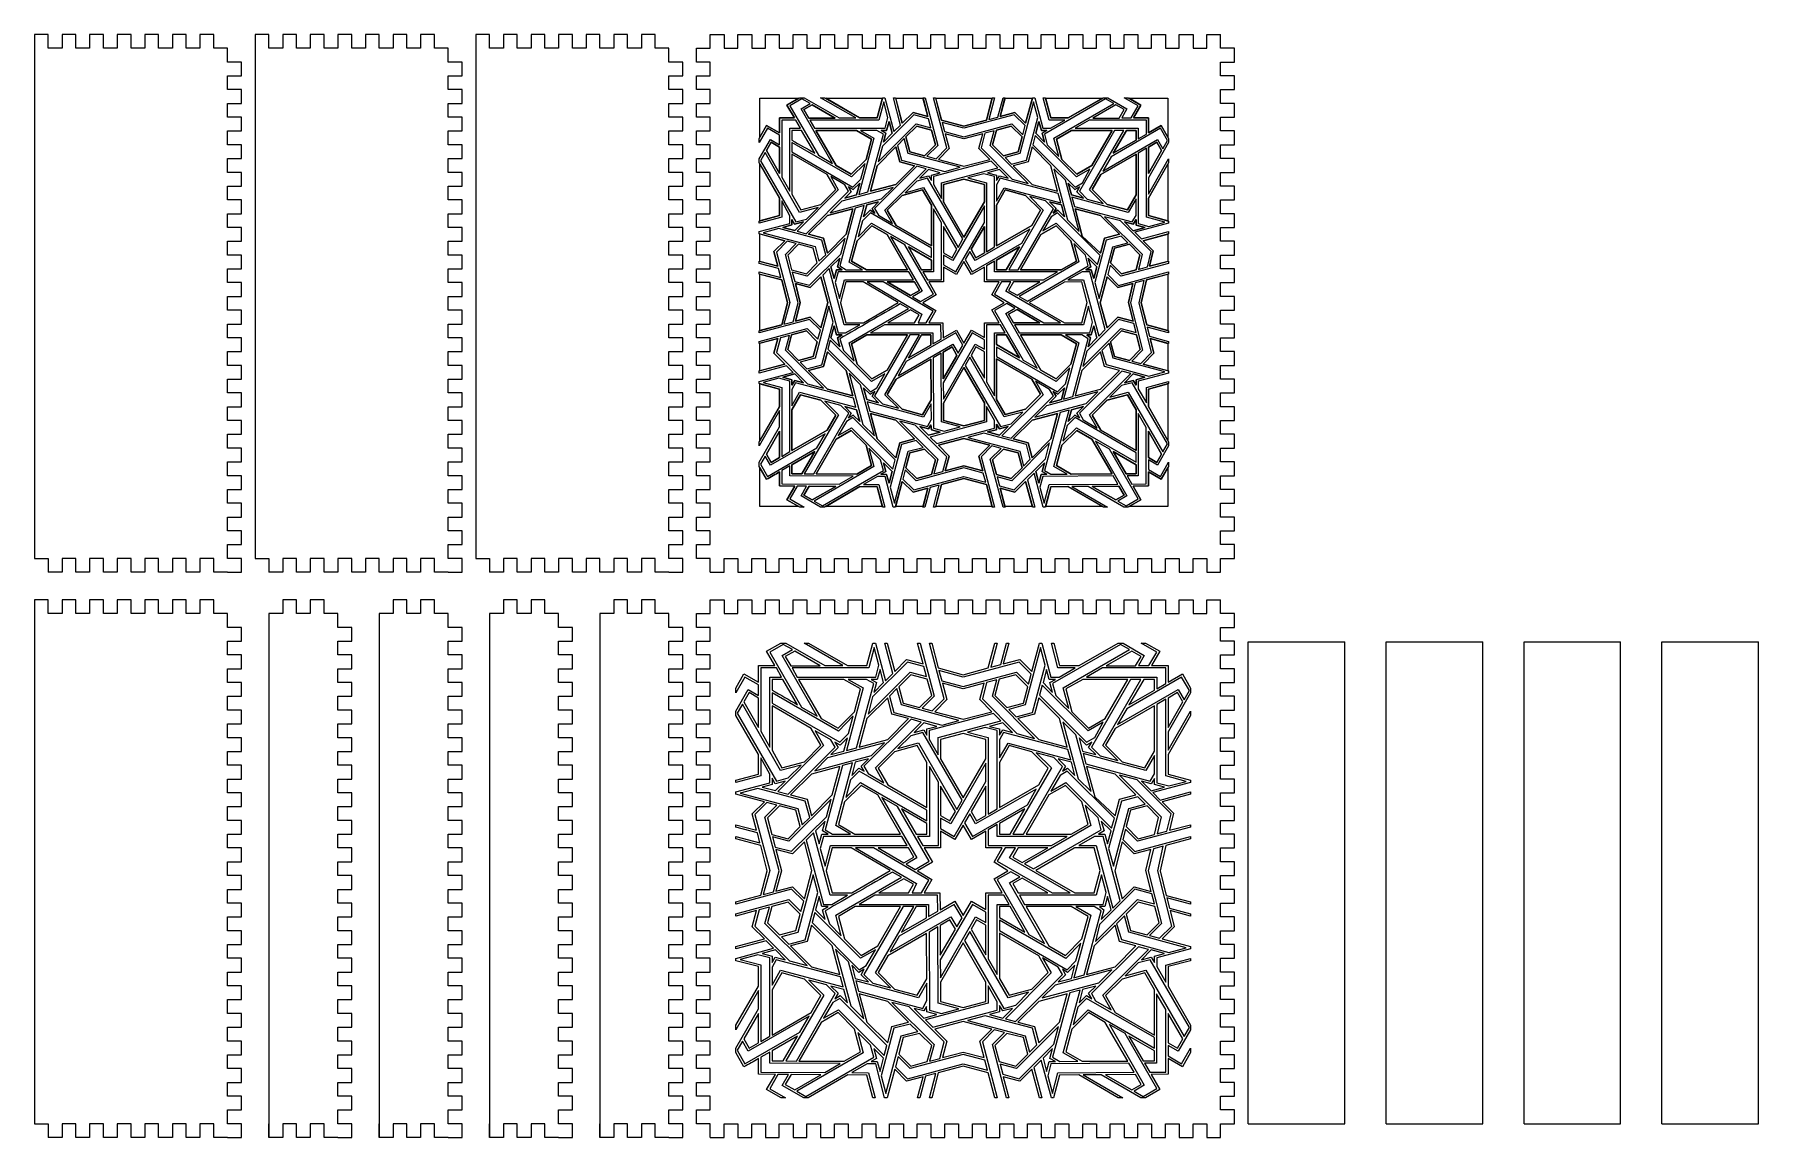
# Model space of a CAD drawing. Header units: centimetres. Extents: x -29.6 to 15.4, y -14.5 to 14.3.
import ezdxf

# ---------------------------------------------------------------- set-up
doc = ezdxf.new("R2010")
doc.units = ezdxf.units.CM
doc.header["$MEASUREMENT"] = 0
doc.layers.add('cutout top', color=7, linetype='Continuous')
doc.layers.add('engrave bottom', color=7, linetype='Continuous')

msp = doc.modelspace()

# ---------------------------------------------------------------- linework, layer by layer
at = {"lineweight": 9}
for points in [[(-29.21691, 14.29076), (-29.21691, 14.29076), (-29.57692, 14.29076), (-29.57692, 14.29076)], [(-29.57692, 14.29076), (-29.57692, 14.29076), (-29.57692, 0.61067), (-29.57692, 0.61067)], [(-29.21691, 13.93075), (-29.21691, 13.93075), (-29.21691, 14.29076), (-29.21691, 14.29076)], [(-28.49691, 14.29076), (-28.49691, 14.29076), (-28.85691, 14.29076), (-28.85691, 14.29076)], [(-28.85691, 14.29076), (-28.85691, 14.29076), (-28.85691, 13.93075), (-28.85691, 13.93075)], [(-28.49691, 13.93075), (-28.49691, 13.93075), (-28.49691, 14.29076), (-28.49691, 14.29076)], [(-27.7769, 14.29076), (-27.7769, 14.29076), (-28.13691, 14.29076), (-28.13691, 14.29076)], [(-28.13691, 14.29076), (-28.13691, 14.29076), (-28.13691, 13.93075), (-28.13691, 13.93075)], [(-27.7769, 13.93075), (-27.7769, 13.93075), (-27.7769, 14.29076), (-27.7769, 14.29076)], [(-27.0569, 14.29076), (-27.0569, 14.29076), (-27.4169, 14.29076), (-27.4169, 14.29076)], [(-27.4169, 14.29076), (-27.4169, 14.29076), (-27.4169, 13.93075), (-27.4169, 13.93075)], [(-27.0569, 13.93075), (-27.0569, 13.93075), (-27.0569, 14.29076), (-27.0569, 14.29076)], [(-26.3369, 14.29076), (-26.3369, 14.29076), (-26.6969, 14.29076), (-26.6969, 14.29076)], [(-26.6969, 14.29076), (-26.6969, 14.29076), (-26.6969, 13.93075), (-26.6969, 13.93075)], [(-26.3369, 13.93075), (-26.3369, 13.93075), (-26.3369, 14.29076), (-26.3369, 14.29076)], [(-25.61689, 14.29076), (-25.61689, 14.29076), (-25.97689, 14.29076), (-25.97689, 14.29076)], [(-25.97689, 14.29076), (-25.97689, 14.29076), (-25.97689, 13.93075), (-25.97689, 13.93075)], [(-25.61689, 13.93075), (-25.61689, 13.93075), (-25.61689, 14.29076), (-25.61689, 14.29076)], [(-24.89689, 14.29076), (-24.89689, 14.29076), (-25.25689, 14.29076), (-25.25689, 14.29076)], [(-25.25689, 14.29076), (-25.25689, 14.29076), (-25.25689, 13.93075), (-25.25689, 13.93075)], [(-24.89689, 13.93075), (-24.89689, 13.93075), (-24.89689, 14.29076), (-24.89689, 14.29076)], [(-23.45688, 14.29076), (-23.45688, 14.29076), (-23.81688, 14.29076), (-23.81688, 14.29076)], [(-23.81688, 14.29076), (-23.81688, 14.29076), (-23.81688, 0.61067), (-23.81688, 0.61067)], [(-23.45688, 13.93075), (-23.45688, 13.93075), (-23.45688, 14.29076), (-23.45688, 14.29076)], [(-22.73687, 14.29076), (-22.73687, 14.29076), (-23.09687, 14.29076), (-23.09687, 14.29076)], [(-23.09687, 14.29076), (-23.09687, 14.29076), (-23.09687, 13.93075), (-23.09687, 13.93075)], [(-22.73687, 13.93075), (-22.73687, 13.93075), (-22.73687, 14.29076), (-22.73687, 14.29076)], [(-22.01687, 14.29076), (-22.01687, 14.29076), (-22.37687, 14.29076), (-22.37687, 14.29076)], [(-22.37687, 14.29076), (-22.37687, 14.29076), (-22.37687, 13.93075), (-22.37687, 13.93075)], [(-22.01687, 13.93075), (-22.01687, 13.93075), (-22.01687, 14.29076), (-22.01687, 14.29076)], [(-21.29686, 14.29076), (-21.29686, 14.29076), (-21.65687, 14.29076), (-21.65687, 14.29076)], [(-21.65687, 14.29076), (-21.65687, 14.29076), (-21.65687, 13.93075), (-21.65687, 13.93075)], [(-21.29686, 13.93075), (-21.29686, 13.93075), (-21.29686, 14.29076), (-21.29686, 14.29076)], [(-20.57686, 14.29076), (-20.57686, 14.29076), (-20.93686, 14.29076), (-20.93686, 14.29076)], [(-20.93686, 14.29076), (-20.93686, 14.29076), (-20.93686, 13.93075), (-20.93686, 13.93075)], [(-20.57686, 13.93075), (-20.57686, 13.93075), (-20.57686, 14.29076), (-20.57686, 14.29076)], [(-19.85685, 14.29076), (-19.85685, 14.29076), (-20.21686, 14.29076), (-20.21686, 14.29076)], [(-20.21686, 14.29076), (-20.21686, 14.29076), (-20.21686, 13.93075), (-20.21686, 13.93075)], [(-19.85685, 13.93075), (-19.85685, 13.93075), (-19.85685, 14.29076), (-19.85685, 14.29076)], [(-19.13685, 14.29076), (-19.13685, 14.29076), (-19.49685, 14.29076), (-19.49685, 14.29076)], [(-19.49685, 14.29076), (-19.49685, 14.29076), (-19.49685, 13.93075), (-19.49685, 13.93075)], [(-19.13685, 13.93075), (-19.13685, 13.93075), (-19.13685, 14.29076), (-19.13685, 14.29076)], [(-17.69684, 14.29076), (-17.69684, 14.29076), (-18.05684, 14.29076), (-18.05684, 14.29076)], [(-18.05684, 14.29076), (-18.05684, 14.29076), (-18.05684, 0.61067), (-18.05684, 0.61067)], [(-17.69684, 13.93075), (-17.69684, 13.93075), (-17.69684, 14.29076), (-17.69684, 14.29076)], [(-16.97684, 14.29076), (-16.97684, 14.29076), (-17.33684, 14.29076), (-17.33684, 14.29076)], [(-17.33684, 14.29076), (-17.33684, 14.29076), (-17.33684, 13.93075), (-17.33684, 13.93075)], [(-16.97684, 13.93075), (-16.97684, 13.93075), (-16.97684, 14.29076), (-16.97684, 14.29076)], [(-16.25683, 14.29076), (-16.25683, 14.29076), (-16.61683, 14.29076), (-16.61683, 14.29076)], [(-16.61683, 14.29076), (-16.61683, 14.29076), (-16.61683, 13.93075), (-16.61683, 13.93075)], [(-16.25683, 13.93075), (-16.25683, 13.93075), (-16.25683, 14.29076), (-16.25683, 14.29076)], [(-15.53683, 14.29076), (-15.53683, 14.29076), (-15.89683, 14.29076), (-15.89683, 14.29076)], [(-15.89683, 14.29076), (-15.89683, 14.29076), (-15.89683, 13.93075), (-15.89683, 13.93075)], [(-15.53683, 13.93075), (-15.53683, 13.93075), (-15.53683, 14.29076), (-15.53683, 14.29076)], [(-14.81682, 14.29076), (-14.81682, 14.29076), (-15.17683, 14.29076), (-15.17683, 14.29076)], [(-15.17683, 14.29076), (-15.17683, 14.29076), (-15.17683, 13.93075), (-15.17683, 13.93075)], [(-14.81682, 13.93075), (-14.81682, 13.93075), (-14.81682, 14.29076), (-14.81682, 14.29076)], [(-14.09682, 14.29076), (-14.09682, 14.29076), (-14.45682, 14.29076), (-14.45682, 14.29076)], [(-14.45682, 14.29076), (-14.45682, 14.29076), (-14.45682, 13.93075), (-14.45682, 13.93075)], [(-14.09682, 13.93075), (-14.09682, 13.93075), (-14.09682, 14.29076), (-14.09682, 14.29076)], [(-13.37681, 14.29076), (-13.37681, 14.29076), (-13.73682, 14.29076), (-13.73682, 14.29076)], [(-13.73682, 14.29076), (-13.73682, 14.29076), (-13.73682, 13.93075), (-13.73682, 13.93075)], [(-13.37681, 13.93075), (-13.37681, 13.93075), (-13.37681, 14.29076), (-13.37681, 14.29076)], [(-11.9368, 13.93075), (-11.9368, 13.93075), (-11.9368, 14.29076), (-11.9368, 14.29076)], [(-11.9368, 14.29076), (-11.9368, 14.29076), (-11.5768, 14.29076), (-11.5768, 14.29076)], [(-11.5768, 14.29076), (-11.5768, 14.29076), (-11.5768, 13.93075), (-11.5768, 13.93075)], [(-11.2168, 13.93075), (-11.2168, 13.93075), (-11.2168, 14.29076), (-11.2168, 14.29076)], [(-11.2168, 14.29076), (-11.2168, 14.29076), (-10.8568, 14.29076), (-10.8568, 14.29076)], [(-10.8568, 14.29076), (-10.8568, 14.29076), (-10.8568, 13.93075), (-10.8568, 13.93075)], [(-10.4968, 13.93075), (-10.4968, 13.93075), (-10.4968, 14.29076), (-10.4968, 14.29076)], [(-10.4968, 14.29076), (-10.4968, 14.29076), (-10.13679, 14.29076), (-10.13679, 14.29076)], [(-10.13679, 14.29076), (-10.13679, 14.29076), (-10.13679, 13.93075), (-10.13679, 13.93075)], [(-9.77679, 13.93075), (-9.77679, 13.93075), (-9.77679, 14.29076), (-9.77679, 14.29076)], [(-9.77679, 14.29076), (-9.77679, 14.29076), (-9.41679, 14.29076), (-9.41679, 14.29076)], [(-9.41679, 14.29076), (-9.41679, 14.29076), (-9.41679, 13.93075), (-9.41679, 13.93075)], [(-9.05679, 13.93075), (-9.05679, 13.93075), (-9.05679, 14.29076), (-9.05679, 14.29076)], [(-9.05679, 14.29076), (-9.05679, 14.29076), (-8.69678, 14.29076), (-8.69678, 14.29076)], [(-8.69678, 14.29076), (-8.69678, 14.29076), (-8.69678, 13.93075), (-8.69678, 13.93075)], [(-8.33678, 13.93075), (-8.33678, 13.93075), (-8.33678, 14.29076), (-8.33678, 14.29076)], [(-8.33678, 14.29076), (-8.33678, 14.29076), (-7.97678, 14.29076), (-7.97678, 14.29076)], [(-7.97678, 14.29076), (-7.97678, 14.29076), (-7.97678, 13.93075), (-7.97678, 13.93075)], [(-7.61678, 13.93075), (-7.61678, 13.93075), (-7.61678, 14.29076), (-7.61678, 14.29076)], [(-7.61678, 14.29076), (-7.61678, 14.29076), (-7.25678, 14.29076), (-7.25678, 14.29076)], [(-7.25678, 14.29076), (-7.25678, 14.29076), (-7.25678, 13.93075), (-7.25678, 13.93075)], [(-6.89677, 13.93075), (-6.89677, 13.93075), (-6.89677, 14.29076), (-6.89677, 14.29076)], [(-6.89677, 14.29076), (-6.89677, 14.29076), (-6.53677, 14.29076), (-6.53677, 14.29076)], [(-6.53677, 14.29076), (-6.53677, 14.29076), (-6.53677, 13.93075), (-6.53677, 13.93075)], [(-6.17677, 13.93075), (-6.17677, 13.93075), (-6.17677, 14.29076), (-6.17677, 14.29076)], [(-6.17677, 14.29076), (-6.17677, 14.29076), (-5.81677, 14.29076), (-5.81677, 14.29076)], [(-5.81677, 14.29076), (-5.81677, 14.29076), (-5.81677, 13.93075), (-5.81677, 13.93075)], [(-5.45676, 13.93075), (-5.45676, 13.93075), (-5.45676, 14.29076), (-5.45676, 14.29076)], [(-5.45676, 14.29076), (-5.45676, 14.29076), (-5.09676, 14.29076), (-5.09676, 14.29076)], [(-5.09676, 14.29076), (-5.09676, 14.29076), (-5.09676, 13.93075), (-5.09676, 13.93075)], [(-4.73676, 13.93075), (-4.73676, 13.93075), (-4.73676, 14.29076), (-4.73676, 14.29076)], [(-4.73676, 14.29076), (-4.73676, 14.29076), (-4.37676, 14.29076), (-4.37676, 14.29076)], [(-4.37676, 14.29076), (-4.37676, 14.29076), (-4.37676, 13.93075), (-4.37676, 13.93075)], [(-4.01676, 13.93075), (-4.01676, 13.93075), (-4.01676, 14.29076), (-4.01676, 14.29076)], [(-4.01676, 14.29076), (-4.01676, 14.29076), (-3.65675, 14.29076), (-3.65675, 14.29076)], [(-3.65675, 14.29076), (-3.65675, 14.29076), (-3.65675, 13.93075), (-3.65675, 13.93075)], [(-3.29675, 13.93075), (-3.29675, 13.93075), (-3.29675, 14.29076), (-3.29675, 14.29076)], [(-3.29675, 14.29076), (-3.29675, 14.29076), (-2.93675, 14.29076), (-2.93675, 14.29076)], [(-2.93675, 14.29076), (-2.93675, 14.29076), (-2.93675, 13.93075), (-2.93675, 13.93075)], [(-2.57675, 13.93075), (-2.57675, 13.93075), (-2.57675, 14.29076), (-2.57675, 14.29076)], [(-2.57675, 14.29076), (-2.57675, 14.29076), (-2.21674, 14.29076), (-2.21674, 14.29076)], [(-2.21674, 14.29076), (-2.21674, 14.29076), (-2.21674, 13.93075), (-2.21674, 13.93075)], [(-1.85674, 13.93075), (-1.85674, 13.93075), (-1.85674, 14.29076), (-1.85674, 14.29076)], [(-1.85674, 14.29076), (-1.85674, 14.29076), (-1.49674, 14.29076), (-1.49674, 14.29076)], [(-1.49674, 14.29076), (-1.49674, 14.29076), (-1.49674, 13.93075), (-1.49674, 13.93075)], [(-1.13674, 13.93075), (-1.13674, 13.93075), (-1.13674, 14.29076), (-1.13674, 14.29076)], [(-1.13674, 14.29076), (-1.13674, 14.29076), (-0.77673, 14.29076), (-0.77673, 14.29076)], [(-0.77673, 14.29076), (-0.77673, 14.29076), (-0.77673, 13.93075), (-0.77673, 13.93075)], [(-0.41673, 13.93075), (-0.41673, 13.93075), (-0.41673, 14.29076), (-0.41673, 14.29076)], [(-0.41673, 14.29076), (-0.41673, 14.29076), (-0.05673, 14.29076), (-0.05673, 14.29076)], [(-0.05673, 14.29076), (-0.05673, 14.29076), (-0.05673, 13.93075), (-0.05673, 13.93075)], [(0.30327, 13.93075), (0.30327, 13.93075), (0.30327, 14.29076), (0.30327, 14.29076)], [(0.30327, 14.29076), (0.30327, 14.29076), (0.66327, 14.29076), (0.66327, 14.29076)], [(0.66327, 14.29076), (0.66327, 14.29076), (0.66327, 13.93075), (0.66327, 13.93075)], [(1.02328, 13.93075), (1.02328, 13.93075), (1.02328, 14.29076), (1.02328, 14.29076)], [(1.02328, 14.29076), (1.02328, 14.29076), (1.38328, 14.29076), (1.38328, 14.29076)], [(1.38328, 13.93075), (1.38328, 13.93075), (1.38328, 14.29076), (1.38328, 14.29076)], [(-28.85691, 13.93075), (-28.85691, 13.93075), (-29.21691, 13.93075), (-29.21691, 13.93075)], [(-28.13691, 13.93075), (-28.13691, 13.93075), (-28.49691, 13.93075), (-28.49691, 13.93075)], [(-27.4169, 13.93075), (-27.4169, 13.93075), (-27.7769, 13.93075), (-27.7769, 13.93075)], [(-26.6969, 13.93075), (-26.6969, 13.93075), (-27.0569, 13.93075), (-27.0569, 13.93075)], [(-25.97689, 13.93075), (-25.97689, 13.93075), (-26.3369, 13.93075), (-26.3369, 13.93075)], [(-25.25689, 13.93075), (-25.25689, 13.93075), (-25.61689, 13.93075), (-25.61689, 13.93075)], [(-24.53688, 13.93075), (-24.53688, 13.93075), (-24.89689, 13.93075), (-24.89689, 13.93075)], [(-24.53688, 13.57075), (-24.53688, 13.57075), (-24.53688, 13.93075), (-24.53688, 13.93075)], [(-24.17688, 13.57075), (-24.17688, 13.57075), (-24.53688, 13.57075), (-24.53688, 13.57075)], [(-24.17688, 13.21075), (-24.17688, 13.21075), (-24.17688, 13.57075), (-24.17688, 13.57075)], [(-23.09687, 13.93075), (-23.09687, 13.93075), (-23.45688, 13.93075), (-23.45688, 13.93075)], [(-22.37687, 13.93075), (-22.37687, 13.93075), (-22.73687, 13.93075), (-22.73687, 13.93075)], [(-21.65687, 13.93075), (-21.65687, 13.93075), (-22.01687, 13.93075), (-22.01687, 13.93075)], [(-20.93686, 13.93075), (-20.93686, 13.93075), (-21.29686, 13.93075), (-21.29686, 13.93075)], [(-20.21686, 13.93075), (-20.21686, 13.93075), (-20.57686, 13.93075), (-20.57686, 13.93075)], [(-19.49685, 13.93075), (-19.49685, 13.93075), (-19.85685, 13.93075), (-19.85685, 13.93075)], [(-18.77685, 13.93075), (-18.77685, 13.93075), (-19.13685, 13.93075), (-19.13685, 13.93075)], [(-18.77685, 13.57075), (-18.77685, 13.57075), (-18.77685, 13.93075), (-18.77685, 13.93075)], [(-18.41685, 13.57075), (-18.41685, 13.57075), (-18.77685, 13.57075), (-18.77685, 13.57075)], [(-18.41685, 13.21075), (-18.41685, 13.21075), (-18.41685, 13.57075), (-18.41685, 13.57075)], [(-17.33684, 13.93075), (-17.33684, 13.93075), (-17.69684, 13.93075), (-17.69684, 13.93075)], [(-16.61683, 13.93075), (-16.61683, 13.93075), (-16.97684, 13.93075), (-16.97684, 13.93075)], [(-15.89683, 13.93075), (-15.89683, 13.93075), (-16.25683, 13.93075), (-16.25683, 13.93075)], [(-15.17683, 13.93075), (-15.17683, 13.93075), (-15.53683, 13.93075), (-15.53683, 13.93075)], [(-14.45682, 13.93075), (-14.45682, 13.93075), (-14.81682, 13.93075), (-14.81682, 13.93075)], [(-13.73682, 13.93075), (-13.73682, 13.93075), (-14.09682, 13.93075), (-14.09682, 13.93075)], [(-13.01681, 13.93075), (-13.01681, 13.93075), (-13.37681, 13.93075), (-13.37681, 13.93075)], [(-13.01681, 13.57075), (-13.01681, 13.57075), (-13.01681, 13.93075), (-13.01681, 13.93075)], [(-12.65681, 13.57075), (-12.65681, 13.57075), (-13.01681, 13.57075), (-13.01681, 13.57075)], [(-12.65681, 13.21075), (-12.65681, 13.21075), (-12.65681, 13.57075), (-12.65681, 13.57075)], [(-12.29681, 13.57075), (-12.29681, 13.57075), (-12.29681, 13.93075), (-12.29681, 13.93075)], [(-12.29681, 13.93075), (-12.29681, 13.93075), (-11.9368, 13.93075), (-11.9368, 13.93075)], [(-11.9368, 13.57075), (-11.9368, 13.57075), (-12.29681, 13.57075), (-12.29681, 13.57075)], [(-11.9368, 13.21075), (-11.9368, 13.21075), (-11.9368, 13.57075), (-11.9368, 13.57075)], [(-11.5768, 13.93075), (-11.5768, 13.93075), (-11.2168, 13.93075), (-11.2168, 13.93075)], [(-10.8568, 13.93075), (-10.8568, 13.93075), (-10.4968, 13.93075), (-10.4968, 13.93075)], [(-10.13679, 13.93075), (-10.13679, 13.93075), (-9.77679, 13.93075), (-9.77679, 13.93075)], [(-9.41679, 13.93075), (-9.41679, 13.93075), (-9.05679, 13.93075), (-9.05679, 13.93075)], [(-8.69678, 13.93075), (-8.69678, 13.93075), (-8.33678, 13.93075), (-8.33678, 13.93075)], [(-7.97678, 13.93075), (-7.97678, 13.93075), (-7.61678, 13.93075), (-7.61678, 13.93075)], [(-7.25678, 13.93075), (-7.25678, 13.93075), (-6.89677, 13.93075), (-6.89677, 13.93075)], [(-6.53677, 13.93075), (-6.53677, 13.93075), (-6.17677, 13.93075), (-6.17677, 13.93075)], [(-5.81677, 13.93075), (-5.81677, 13.93075), (-5.45676, 13.93075), (-5.45676, 13.93075)], [(-5.09676, 13.93075), (-5.09676, 13.93075), (-4.73676, 13.93075), (-4.73676, 13.93075)], [(-4.37676, 13.93075), (-4.37676, 13.93075), (-4.01676, 13.93075), (-4.01676, 13.93075)], [(-3.65675, 13.93075), (-3.65675, 13.93075), (-3.29675, 13.93075), (-3.29675, 13.93075)], [(-2.93675, 13.93075), (-2.93675, 13.93075), (-2.57675, 13.93075), (-2.57675, 13.93075)], [(-2.21674, 13.93075), (-2.21674, 13.93075), (-1.85674, 13.93075), (-1.85674, 13.93075)], [(-1.49674, 13.93075), (-1.49674, 13.93075), (-1.13674, 13.93075), (-1.13674, 13.93075)], [(-0.77673, 13.93075), (-0.77673, 13.93075), (-0.41673, 13.93075), (-0.41673, 13.93075)], [(-0.05673, 13.93075), (-0.05673, 13.93075), (0.30327, 13.93075), (0.30327, 13.93075)], [(0.66327, 13.93075), (0.66327, 13.93075), (1.02328, 13.93075), (1.02328, 13.93075)], [(1.74328, 13.93075), (1.74328, 13.93075), (1.38328, 13.93075), (1.38328, 13.93075)], [(1.38328, 13.21075), (1.38328, 13.21075), (1.38328, 13.57075), (1.38328, 13.57075)], [(1.38328, 13.57075), (1.38328, 13.57075), (1.74328, 13.57075), (1.74328, 13.57075)], [(1.74328, 13.57075), (1.74328, 13.57075), (1.74328, 13.93075), (1.74328, 13.93075)], [(-24.53688, 12.85075), (-24.53688, 12.85075), (-24.53688, 13.21075), (-24.53688, 13.21075)], [(-24.53688, 13.21075), (-24.53688, 13.21075), (-24.17688, 13.21075), (-24.17688, 13.21075)], [(-18.77685, 12.85075), (-18.77685, 12.85075), (-18.77685, 13.21075), (-18.77685, 13.21075)], [(-18.77685, 13.21075), (-18.77685, 13.21075), (-18.41685, 13.21075), (-18.41685, 13.21075)], [(-13.01681, 12.85075), (-13.01681, 12.85075), (-13.01681, 13.21075), (-13.01681, 13.21075)], [(-13.01681, 13.21075), (-13.01681, 13.21075), (-12.65681, 13.21075), (-12.65681, 13.21075)], [(-12.29681, 12.85075), (-12.29681, 12.85075), (-12.29681, 13.21075), (-12.29681, 13.21075)], [(-12.29681, 13.21075), (-12.29681, 13.21075), (-11.9368, 13.21075), (-11.9368, 13.21075)], [(1.74328, 13.21075), (1.74328, 13.21075), (1.38328, 13.21075), (1.38328, 13.21075)], [(1.74328, 12.85075), (1.74328, 12.85075), (1.74328, 13.21075), (1.74328, 13.21075)], [(-24.17688, 12.85075), (-24.17688, 12.85075), (-24.53688, 12.85075), (-24.53688, 12.85075)], [(-24.17688, 12.49074), (-24.17688, 12.49074), (-24.17688, 12.85075), (-24.17688, 12.85075)], [(-18.41685, 12.85075), (-18.41685, 12.85075), (-18.77685, 12.85075), (-18.77685, 12.85075)], [(-18.41685, 12.49074), (-18.41685, 12.49074), (-18.41685, 12.85075), (-18.41685, 12.85075)], [(-12.65681, 12.85075), (-12.65681, 12.85075), (-13.01681, 12.85075), (-13.01681, 12.85075)], [(-12.65681, 12.49074), (-12.65681, 12.49074), (-12.65681, 12.85075), (-12.65681, 12.85075)], [(-11.9368, 12.85075), (-11.9368, 12.85075), (-12.29681, 12.85075), (-12.29681, 12.85075)], [(-11.9368, 12.49074), (-11.9368, 12.49074), (-11.9368, 12.85075), (-11.9368, 12.85075)], [(1.38328, 12.49074), (1.38328, 12.49074), (1.38328, 12.85075), (1.38328, 12.85075)], [(1.38328, 12.85075), (1.38328, 12.85075), (1.74328, 12.85075), (1.74328, 12.85075)], [(-24.53688, 12.13074), (-24.53688, 12.13074), (-24.53688, 12.49074), (-24.53688, 12.49074)], [(-24.53688, 12.49074), (-24.53688, 12.49074), (-24.17688, 12.49074), (-24.17688, 12.49074)], [(-18.77685, 12.13074), (-18.77685, 12.13074), (-18.77685, 12.49074), (-18.77685, 12.49074)], [(-18.77685, 12.49074), (-18.77685, 12.49074), (-18.41685, 12.49074), (-18.41685, 12.49074)], [(-13.01681, 12.13074), (-13.01681, 12.13074), (-13.01681, 12.49074), (-13.01681, 12.49074)], [(-13.01681, 12.49074), (-13.01681, 12.49074), (-12.65681, 12.49074), (-12.65681, 12.49074)], [(-12.29681, 12.13074), (-12.29681, 12.13074), (-12.29681, 12.49074), (-12.29681, 12.49074)], [(-12.29681, 12.49074), (-12.29681, 12.49074), (-11.9368, 12.49074), (-11.9368, 12.49074)], [(1.74328, 12.49074), (1.74328, 12.49074), (1.38328, 12.49074), (1.38328, 12.49074)], [(1.74328, 12.13074), (1.74328, 12.13074), (1.74328, 12.49074), (1.74328, 12.49074)], [(-24.17688, 12.13074), (-24.17688, 12.13074), (-24.53688, 12.13074), (-24.53688, 12.13074)], [(-24.53688, 11.41074), (-24.53688, 11.41074), (-24.53688, 11.77074), (-24.53688, 11.77074)], [(-24.53688, 11.77074), (-24.53688, 11.77074), (-24.17688, 11.77074), (-24.17688, 11.77074)], [(-24.17688, 11.77074), (-24.17688, 11.77074), (-24.17688, 12.13074), (-24.17688, 12.13074)], [(-18.41685, 12.13074), (-18.41685, 12.13074), (-18.77685, 12.13074), (-18.77685, 12.13074)], [(-18.77685, 11.41074), (-18.77685, 11.41074), (-18.77685, 11.77074), (-18.77685, 11.77074)], [(-18.77685, 11.77074), (-18.77685, 11.77074), (-18.41685, 11.77074), (-18.41685, 11.77074)], [(-18.41685, 11.77074), (-18.41685, 11.77074), (-18.41685, 12.13074), (-18.41685, 12.13074)], [(-12.65681, 12.13074), (-12.65681, 12.13074), (-13.01681, 12.13074), (-13.01681, 12.13074)], [(-13.01681, 11.41074), (-13.01681, 11.41074), (-13.01681, 11.77074), (-13.01681, 11.77074)], [(-13.01681, 11.77074), (-13.01681, 11.77074), (-12.65681, 11.77074), (-12.65681, 11.77074)], [(-12.65681, 11.77074), (-12.65681, 11.77074), (-12.65681, 12.13074), (-12.65681, 12.13074)], [(-11.9368, 12.13074), (-11.9368, 12.13074), (-12.29681, 12.13074), (-12.29681, 12.13074)], [(-12.29681, 11.41074), (-12.29681, 11.41074), (-12.29681, 11.77074), (-12.29681, 11.77074)], [(-12.29681, 11.77074), (-12.29681, 11.77074), (-11.9368, 11.77074), (-11.9368, 11.77074)], [(-11.9368, 11.77074), (-11.9368, 11.77074), (-11.9368, 12.13074), (-11.9368, 12.13074)], [(1.38328, 11.77074), (1.38328, 11.77074), (1.38328, 12.13074), (1.38328, 12.13074)], [(1.38328, 12.13074), (1.38328, 12.13074), (1.74328, 12.13074), (1.74328, 12.13074)], [(1.74328, 11.77074), (1.74328, 11.77074), (1.38328, 11.77074), (1.38328, 11.77074)], [(1.74328, 11.41074), (1.74328, 11.41074), (1.74328, 11.77074), (1.74328, 11.77074)], [(-24.17688, 11.41074), (-24.17688, 11.41074), (-24.53688, 11.41074), (-24.53688, 11.41074)], [(-24.17688, 11.05074), (-24.17688, 11.05074), (-24.17688, 11.41074), (-24.17688, 11.41074)], [(-18.41685, 11.41074), (-18.41685, 11.41074), (-18.77685, 11.41074), (-18.77685, 11.41074)], [(-18.41685, 11.05074), (-18.41685, 11.05074), (-18.41685, 11.41074), (-18.41685, 11.41074)], [(-12.65681, 11.41074), (-12.65681, 11.41074), (-13.01681, 11.41074), (-13.01681, 11.41074)], [(-12.65681, 11.05074), (-12.65681, 11.05074), (-12.65681, 11.41074), (-12.65681, 11.41074)], [(-11.9368, 11.41074), (-11.9368, 11.41074), (-12.29681, 11.41074), (-12.29681, 11.41074)], [(-11.9368, 11.05074), (-11.9368, 11.05074), (-11.9368, 11.41074), (-11.9368, 11.41074)], [(1.38328, 11.05074), (1.38328, 11.05074), (1.38328, 11.41074), (1.38328, 11.41074)], [(1.38328, 11.41074), (1.38328, 11.41074), (1.74328, 11.41074), (1.74328, 11.41074)], [(-24.53688, 10.69073), (-24.53688, 10.69073), (-24.53688, 11.05074), (-24.53688, 11.05074)], [(-24.53688, 11.05074), (-24.53688, 11.05074), (-24.17688, 11.05074), (-24.17688, 11.05074)], [(-18.77685, 10.69073), (-18.77685, 10.69073), (-18.77685, 11.05074), (-18.77685, 11.05074)], [(-18.77685, 11.05074), (-18.77685, 11.05074), (-18.41685, 11.05074), (-18.41685, 11.05074)], [(-13.01681, 10.69073), (-13.01681, 10.69073), (-13.01681, 11.05074), (-13.01681, 11.05074)], [(-13.01681, 11.05074), (-13.01681, 11.05074), (-12.65681, 11.05074), (-12.65681, 11.05074)], [(-12.29681, 10.69073), (-12.29681, 10.69073), (-12.29681, 11.05074), (-12.29681, 11.05074)], [(-12.29681, 11.05074), (-12.29681, 11.05074), (-11.9368, 11.05074), (-11.9368, 11.05074)], [(1.74328, 11.05074), (1.74328, 11.05074), (1.38328, 11.05074), (1.38328, 11.05074)], [(1.74328, 10.69073), (1.74328, 10.69073), (1.74328, 11.05074), (1.74328, 11.05074)], [(-24.17688, 10.69073), (-24.17688, 10.69073), (-24.53688, 10.69073), (-24.53688, 10.69073)], [(-24.17688, 10.33073), (-24.17688, 10.33073), (-24.17688, 10.69073), (-24.17688, 10.69073)], [(-18.41685, 10.69073), (-18.41685, 10.69073), (-18.77685, 10.69073), (-18.77685, 10.69073)], [(-18.41685, 10.33073), (-18.41685, 10.33073), (-18.41685, 10.69073), (-18.41685, 10.69073)], [(-12.65681, 10.69073), (-12.65681, 10.69073), (-13.01681, 10.69073), (-13.01681, 10.69073)], [(-12.65681, 10.33073), (-12.65681, 10.33073), (-12.65681, 10.69073), (-12.65681, 10.69073)], [(-11.9368, 10.69073), (-11.9368, 10.69073), (-12.29681, 10.69073), (-12.29681, 10.69073)], [(-11.9368, 10.33073), (-11.9368, 10.33073), (-11.9368, 10.69073), (-11.9368, 10.69073)], [(1.38328, 10.33073), (1.38328, 10.33073), (1.38328, 10.69073), (1.38328, 10.69073)], [(1.38328, 10.69073), (1.38328, 10.69073), (1.74328, 10.69073), (1.74328, 10.69073)], [(-24.53688, 9.97073), (-24.53688, 9.97073), (-24.53688, 10.33073), (-24.53688, 10.33073)], [(-24.53688, 10.33073), (-24.53688, 10.33073), (-24.17688, 10.33073), (-24.17688, 10.33073)], [(-24.17688, 9.97073), (-24.17688, 9.97073), (-24.53688, 9.97073), (-24.53688, 9.97073)], [(-24.17688, 9.61073), (-24.17688, 9.61073), (-24.17688, 9.97073), (-24.17688, 9.97073)], [(-18.77685, 9.97073), (-18.77685, 9.97073), (-18.77685, 10.33073), (-18.77685, 10.33073)], [(-18.77685, 10.33073), (-18.77685, 10.33073), (-18.41685, 10.33073), (-18.41685, 10.33073)], [(-18.41685, 9.97073), (-18.41685, 9.97073), (-18.77685, 9.97073), (-18.77685, 9.97073)], [(-18.41685, 9.61073), (-18.41685, 9.61073), (-18.41685, 9.97073), (-18.41685, 9.97073)], [(-13.01681, 9.97073), (-13.01681, 9.97073), (-13.01681, 10.33073), (-13.01681, 10.33073)], [(-13.01681, 10.33073), (-13.01681, 10.33073), (-12.65681, 10.33073), (-12.65681, 10.33073)], [(-12.65681, 9.97073), (-12.65681, 9.97073), (-13.01681, 9.97073), (-13.01681, 9.97073)], [(-12.65681, 9.61073), (-12.65681, 9.61073), (-12.65681, 9.97073), (-12.65681, 9.97073)], [(-12.29681, 9.97073), (-12.29681, 9.97073), (-12.29681, 10.33073), (-12.29681, 10.33073)], [(-12.29681, 10.33073), (-12.29681, 10.33073), (-11.9368, 10.33073), (-11.9368, 10.33073)], [(-11.9368, 9.97073), (-11.9368, 9.97073), (-12.29681, 9.97073), (-12.29681, 9.97073)], [(-11.9368, 9.61073), (-11.9368, 9.61073), (-11.9368, 9.97073), (-11.9368, 9.97073)], [(1.74328, 10.33073), (1.74328, 10.33073), (1.38328, 10.33073), (1.38328, 10.33073)], [(1.38328, 9.61073), (1.38328, 9.61073), (1.38328, 9.97073), (1.38328, 9.97073)], [(1.38328, 9.97073), (1.38328, 9.97073), (1.74328, 9.97073), (1.74328, 9.97073)], [(1.74328, 9.97073), (1.74328, 9.97073), (1.74328, 10.33073), (1.74328, 10.33073)], [(-24.53688, 9.25072), (-24.53688, 9.25072), (-24.53688, 9.61073), (-24.53688, 9.61073)], [(-24.53688, 9.61073), (-24.53688, 9.61073), (-24.17688, 9.61073), (-24.17688, 9.61073)], [(-18.77685, 9.25072), (-18.77685, 9.25072), (-18.77685, 9.61073), (-18.77685, 9.61073)], [(-18.77685, 9.61073), (-18.77685, 9.61073), (-18.41685, 9.61073), (-18.41685, 9.61073)], [(-13.01681, 9.25072), (-13.01681, 9.25072), (-13.01681, 9.61073), (-13.01681, 9.61073)], [(-13.01681, 9.61073), (-13.01681, 9.61073), (-12.65681, 9.61073), (-12.65681, 9.61073)], [(-12.29681, 9.25072), (-12.29681, 9.25072), (-12.29681, 9.61073), (-12.29681, 9.61073)], [(-12.29681, 9.61073), (-12.29681, 9.61073), (-11.9368, 9.61073), (-11.9368, 9.61073)], [(1.74328, 9.61073), (1.74328, 9.61073), (1.38328, 9.61073), (1.38328, 9.61073)], [(1.74328, 9.25072), (1.74328, 9.25072), (1.74328, 9.61073), (1.74328, 9.61073)], [(-24.17688, 9.25072), (-24.17688, 9.25072), (-24.53688, 9.25072), (-24.53688, 9.25072)], [(-24.17688, 8.89072), (-24.17688, 8.89072), (-24.17688, 9.25072), (-24.17688, 9.25072)], [(-18.41685, 9.25072), (-18.41685, 9.25072), (-18.77685, 9.25072), (-18.77685, 9.25072)], [(-18.41685, 8.89072), (-18.41685, 8.89072), (-18.41685, 9.25072), (-18.41685, 9.25072)], [(-12.65681, 9.25072), (-12.65681, 9.25072), (-13.01681, 9.25072), (-13.01681, 9.25072)], [(-12.65681, 8.89072), (-12.65681, 8.89072), (-12.65681, 9.25072), (-12.65681, 9.25072)], [(-11.9368, 9.25072), (-11.9368, 9.25072), (-12.29681, 9.25072), (-12.29681, 9.25072)], [(-11.9368, 8.89072), (-11.9368, 8.89072), (-11.9368, 9.25072), (-11.9368, 9.25072)], [(1.38328, 8.89072), (1.38328, 8.89072), (1.38328, 9.25072), (1.38328, 9.25072)], [(1.38328, 9.25072), (1.38328, 9.25072), (1.74328, 9.25072), (1.74328, 9.25072)], [(-24.53688, 8.53072), (-24.53688, 8.53072), (-24.53688, 8.89072), (-24.53688, 8.89072)], [(-24.53688, 8.89072), (-24.53688, 8.89072), (-24.17688, 8.89072), (-24.17688, 8.89072)], [(-18.77685, 8.53072), (-18.77685, 8.53072), (-18.77685, 8.89072), (-18.77685, 8.89072)], [(-18.77685, 8.89072), (-18.77685, 8.89072), (-18.41685, 8.89072), (-18.41685, 8.89072)], [(-13.01681, 8.53072), (-13.01681, 8.53072), (-13.01681, 8.89072), (-13.01681, 8.89072)], [(-13.01681, 8.89072), (-13.01681, 8.89072), (-12.65681, 8.89072), (-12.65681, 8.89072)], [(-12.29681, 8.53072), (-12.29681, 8.53072), (-12.29681, 8.89072), (-12.29681, 8.89072)], [(-12.29681, 8.89072), (-12.29681, 8.89072), (-11.9368, 8.89072), (-11.9368, 8.89072)], [(1.74328, 8.89072), (1.74328, 8.89072), (1.38328, 8.89072), (1.38328, 8.89072)], [(1.74328, 8.53072), (1.74328, 8.53072), (1.74328, 8.89072), (1.74328, 8.89072)], [(-24.17688, 8.53072), (-24.17688, 8.53072), (-24.53688, 8.53072), (-24.53688, 8.53072)], [(-24.53688, 7.81071), (-24.53688, 7.81071), (-24.53688, 8.17072), (-24.53688, 8.17072)], [(-24.53688, 8.17072), (-24.53688, 8.17072), (-24.17688, 8.17072), (-24.17688, 8.17072)], [(-24.17688, 8.17072), (-24.17688, 8.17072), (-24.17688, 8.53072), (-24.17688, 8.53072)], [(-18.41685, 8.53072), (-18.41685, 8.53072), (-18.77685, 8.53072), (-18.77685, 8.53072)], [(-18.77685, 7.81071), (-18.77685, 7.81071), (-18.77685, 8.17072), (-18.77685, 8.17072)], [(-18.77685, 8.17072), (-18.77685, 8.17072), (-18.41685, 8.17072), (-18.41685, 8.17072)], [(-18.41685, 8.17072), (-18.41685, 8.17072), (-18.41685, 8.53072), (-18.41685, 8.53072)], [(-12.65681, 8.53072), (-12.65681, 8.53072), (-13.01681, 8.53072), (-13.01681, 8.53072)], [(-13.01681, 7.81071), (-13.01681, 7.81071), (-13.01681, 8.17072), (-13.01681, 8.17072)], [(-13.01681, 8.17072), (-13.01681, 8.17072), (-12.65681, 8.17072), (-12.65681, 8.17072)], [(-12.65681, 8.17072), (-12.65681, 8.17072), (-12.65681, 8.53072), (-12.65681, 8.53072)], [(-11.9368, 8.53072), (-11.9368, 8.53072), (-12.29681, 8.53072), (-12.29681, 8.53072)], [(-12.29681, 7.81071), (-12.29681, 7.81071), (-12.29681, 8.17072), (-12.29681, 8.17072)], [(-12.29681, 8.17072), (-12.29681, 8.17072), (-11.9368, 8.17072), (-11.9368, 8.17072)], [(-11.9368, 8.17072), (-11.9368, 8.17072), (-11.9368, 8.53072), (-11.9368, 8.53072)], [(1.38328, 8.17072), (1.38328, 8.17072), (1.38328, 8.53072), (1.38328, 8.53072)], [(1.38328, 8.53072), (1.38328, 8.53072), (1.74328, 8.53072), (1.74328, 8.53072)], [(1.74328, 8.17072), (1.74328, 8.17072), (1.38328, 8.17072), (1.38328, 8.17072)], [(1.74328, 7.81071), (1.74328, 7.81071), (1.74328, 8.17072), (1.74328, 8.17072)], [(-24.17688, 7.81071), (-24.17688, 7.81071), (-24.53688, 7.81071), (-24.53688, 7.81071)], [(-24.17688, 7.45071), (-24.17688, 7.45071), (-24.17688, 7.81071), (-24.17688, 7.81071)], [(-18.41685, 7.81071), (-18.41685, 7.81071), (-18.77685, 7.81071), (-18.77685, 7.81071)], [(-18.41685, 7.45071), (-18.41685, 7.45071), (-18.41685, 7.81071), (-18.41685, 7.81071)], [(-12.65681, 7.81071), (-12.65681, 7.81071), (-13.01681, 7.81071), (-13.01681, 7.81071)], [(-12.65681, 7.45071), (-12.65681, 7.45071), (-12.65681, 7.81071), (-12.65681, 7.81071)], [(-11.9368, 7.81071), (-11.9368, 7.81071), (-12.29681, 7.81071), (-12.29681, 7.81071)], [(-11.9368, 7.45071), (-11.9368, 7.45071), (-11.9368, 7.81071), (-11.9368, 7.81071)], [(1.38328, 7.45071), (1.38328, 7.45071), (1.38328, 7.81071), (1.38328, 7.81071)], [(1.38328, 7.81071), (1.38328, 7.81071), (1.74328, 7.81071), (1.74328, 7.81071)], [(-24.53688, 7.09071), (-24.53688, 7.09071), (-24.53688, 7.45071), (-24.53688, 7.45071)], [(-24.53688, 7.45071), (-24.53688, 7.45071), (-24.17688, 7.45071), (-24.17688, 7.45071)], [(-18.77685, 7.09071), (-18.77685, 7.09071), (-18.77685, 7.45071), (-18.77685, 7.45071)], [(-18.77685, 7.45071), (-18.77685, 7.45071), (-18.41685, 7.45071), (-18.41685, 7.45071)], [(-13.01681, 7.09071), (-13.01681, 7.09071), (-13.01681, 7.45071), (-13.01681, 7.45071)], [(-13.01681, 7.45071), (-13.01681, 7.45071), (-12.65681, 7.45071), (-12.65681, 7.45071)], [(-12.29681, 7.09071), (-12.29681, 7.09071), (-12.29681, 7.45071), (-12.29681, 7.45071)], [(-12.29681, 7.45071), (-12.29681, 7.45071), (-11.9368, 7.45071), (-11.9368, 7.45071)], [(1.74328, 7.45071), (1.74328, 7.45071), (1.38328, 7.45071), (1.38328, 7.45071)], [(1.74328, 7.09071), (1.74328, 7.09071), (1.74328, 7.45071), (1.74328, 7.45071)], [(-24.17688, 7.09071), (-24.17688, 7.09071), (-24.53688, 7.09071), (-24.53688, 7.09071)], [(-24.17688, 6.73071), (-24.17688, 6.73071), (-24.17688, 7.09071), (-24.17688, 7.09071)], [(-18.41685, 7.09071), (-18.41685, 7.09071), (-18.77685, 7.09071), (-18.77685, 7.09071)], [(-18.41685, 6.73071), (-18.41685, 6.73071), (-18.41685, 7.09071), (-18.41685, 7.09071)], [(-12.65681, 7.09071), (-12.65681, 7.09071), (-13.01681, 7.09071), (-13.01681, 7.09071)], [(-12.65681, 6.73071), (-12.65681, 6.73071), (-12.65681, 7.09071), (-12.65681, 7.09071)], [(-11.9368, 7.09071), (-11.9368, 7.09071), (-12.29681, 7.09071), (-12.29681, 7.09071)], [(-11.9368, 6.73071), (-11.9368, 6.73071), (-11.9368, 7.09071), (-11.9368, 7.09071)], [(1.38328, 6.73071), (1.38328, 6.73071), (1.38328, 7.09071), (1.38328, 7.09071)], [(1.38328, 7.09071), (1.38328, 7.09071), (1.74328, 7.09071), (1.74328, 7.09071)], [(-24.53688, 6.37071), (-24.53688, 6.37071), (-24.53688, 6.73071), (-24.53688, 6.73071)], [(-24.53688, 6.73071), (-24.53688, 6.73071), (-24.17688, 6.73071), (-24.17688, 6.73071)], [(-24.17688, 6.37071), (-24.17688, 6.37071), (-24.53688, 6.37071), (-24.53688, 6.37071)], [(-24.17688, 6.0107), (-24.17688, 6.0107), (-24.17688, 6.37071), (-24.17688, 6.37071)], [(-18.77685, 6.37071), (-18.77685, 6.37071), (-18.77685, 6.73071), (-18.77685, 6.73071)], [(-18.77685, 6.73071), (-18.77685, 6.73071), (-18.41685, 6.73071), (-18.41685, 6.73071)], [(-18.41685, 6.37071), (-18.41685, 6.37071), (-18.77685, 6.37071), (-18.77685, 6.37071)], [(-18.41685, 6.0107), (-18.41685, 6.0107), (-18.41685, 6.37071), (-18.41685, 6.37071)], [(-13.01681, 6.37071), (-13.01681, 6.37071), (-13.01681, 6.73071), (-13.01681, 6.73071)], [(-13.01681, 6.73071), (-13.01681, 6.73071), (-12.65681, 6.73071), (-12.65681, 6.73071)], [(-12.65681, 6.37071), (-12.65681, 6.37071), (-13.01681, 6.37071), (-13.01681, 6.37071)], [(-12.65681, 6.0107), (-12.65681, 6.0107), (-12.65681, 6.37071), (-12.65681, 6.37071)], [(-12.29681, 6.37071), (-12.29681, 6.37071), (-12.29681, 6.73071), (-12.29681, 6.73071)], [(-12.29681, 6.73071), (-12.29681, 6.73071), (-11.9368, 6.73071), (-11.9368, 6.73071)], [(-11.9368, 6.37071), (-11.9368, 6.37071), (-12.29681, 6.37071), (-12.29681, 6.37071)], [(-11.9368, 6.0107), (-11.9368, 6.0107), (-11.9368, 6.37071), (-11.9368, 6.37071)], [(1.74328, 6.73071), (1.74328, 6.73071), (1.38328, 6.73071), (1.38328, 6.73071)], [(1.38328, 6.0107), (1.38328, 6.0107), (1.38328, 6.37071), (1.38328, 6.37071)], [(1.38328, 6.37071), (1.38328, 6.37071), (1.74328, 6.37071), (1.74328, 6.37071)], [(1.74328, 6.37071), (1.74328, 6.37071), (1.74328, 6.73071), (1.74328, 6.73071)], [(-24.53688, 5.6507), (-24.53688, 5.6507), (-24.53688, 6.0107), (-24.53688, 6.0107)], [(-24.53688, 6.0107), (-24.53688, 6.0107), (-24.17688, 6.0107), (-24.17688, 6.0107)], [(-18.77685, 5.6507), (-18.77685, 5.6507), (-18.77685, 6.0107), (-18.77685, 6.0107)], [(-18.77685, 6.0107), (-18.77685, 6.0107), (-18.41685, 6.0107), (-18.41685, 6.0107)], [(-13.01681, 5.6507), (-13.01681, 5.6507), (-13.01681, 6.0107), (-13.01681, 6.0107)], [(-13.01681, 6.0107), (-13.01681, 6.0107), (-12.65681, 6.0107), (-12.65681, 6.0107)], [(-12.29681, 5.6507), (-12.29681, 5.6507), (-12.29681, 6.0107), (-12.29681, 6.0107)], [(-12.29681, 6.0107), (-12.29681, 6.0107), (-11.9368, 6.0107), (-11.9368, 6.0107)], [(1.74328, 6.0107), (1.74328, 6.0107), (1.38328, 6.0107), (1.38328, 6.0107)], [(1.74328, 5.6507), (1.74328, 5.6507), (1.74328, 6.0107), (1.74328, 6.0107)], [(-24.17688, 5.6507), (-24.17688, 5.6507), (-24.53688, 5.6507), (-24.53688, 5.6507)], [(-24.17688, 5.2907), (-24.17688, 5.2907), (-24.17688, 5.6507), (-24.17688, 5.6507)], [(-18.41685, 5.6507), (-18.41685, 5.6507), (-18.77685, 5.6507), (-18.77685, 5.6507)], [(-18.41685, 5.2907), (-18.41685, 5.2907), (-18.41685, 5.6507), (-18.41685, 5.6507)], [(-12.65681, 5.6507), (-12.65681, 5.6507), (-13.01681, 5.6507), (-13.01681, 5.6507)], [(-12.65681, 5.2907), (-12.65681, 5.2907), (-12.65681, 5.6507), (-12.65681, 5.6507)], [(-11.9368, 5.6507), (-11.9368, 5.6507), (-12.29681, 5.6507), (-12.29681, 5.6507)], [(-11.9368, 5.2907), (-11.9368, 5.2907), (-11.9368, 5.6507), (-11.9368, 5.6507)], [(1.38328, 5.2907), (1.38328, 5.2907), (1.38328, 5.6507), (1.38328, 5.6507)], [(1.38328, 5.6507), (1.38328, 5.6507), (1.74328, 5.6507), (1.74328, 5.6507)], [(-24.53688, 4.9307), (-24.53688, 4.9307), (-24.53688, 5.2907), (-24.53688, 5.2907)], [(-24.53688, 5.2907), (-24.53688, 5.2907), (-24.17688, 5.2907), (-24.17688, 5.2907)], [(-18.77685, 4.9307), (-18.77685, 4.9307), (-18.77685, 5.2907), (-18.77685, 5.2907)], [(-18.77685, 5.2907), (-18.77685, 5.2907), (-18.41685, 5.2907), (-18.41685, 5.2907)], [(-13.01681, 4.9307), (-13.01681, 4.9307), (-13.01681, 5.2907), (-13.01681, 5.2907)], [(-13.01681, 5.2907), (-13.01681, 5.2907), (-12.65681, 5.2907), (-12.65681, 5.2907)], [(-12.29681, 4.9307), (-12.29681, 4.9307), (-12.29681, 5.2907), (-12.29681, 5.2907)], [(-12.29681, 5.2907), (-12.29681, 5.2907), (-11.9368, 5.2907), (-11.9368, 5.2907)], [(1.74328, 5.2907), (1.74328, 5.2907), (1.38328, 5.2907), (1.38328, 5.2907)], [(1.74328, 4.9307), (1.74328, 4.9307), (1.74328, 5.2907), (1.74328, 5.2907)], [(-24.17688, 4.9307), (-24.17688, 4.9307), (-24.53688, 4.9307), (-24.53688, 4.9307)], [(-24.53688, 4.21069), (-24.53688, 4.21069), (-24.53688, 4.57069), (-24.53688, 4.57069)], [(-24.53688, 4.57069), (-24.53688, 4.57069), (-24.17688, 4.57069), (-24.17688, 4.57069)], [(-24.17688, 4.57069), (-24.17688, 4.57069), (-24.17688, 4.9307), (-24.17688, 4.9307)], [(-18.41685, 4.9307), (-18.41685, 4.9307), (-18.77685, 4.9307), (-18.77685, 4.9307)], [(-18.77685, 4.21069), (-18.77685, 4.21069), (-18.77685, 4.57069), (-18.77685, 4.57069)], [(-18.77685, 4.57069), (-18.77685, 4.57069), (-18.41685, 4.57069), (-18.41685, 4.57069)], [(-18.41685, 4.57069), (-18.41685, 4.57069), (-18.41685, 4.9307), (-18.41685, 4.9307)], [(-12.65681, 4.9307), (-12.65681, 4.9307), (-13.01681, 4.9307), (-13.01681, 4.9307)], [(-13.01681, 4.21069), (-13.01681, 4.21069), (-13.01681, 4.57069), (-13.01681, 4.57069)], [(-13.01681, 4.57069), (-13.01681, 4.57069), (-12.65681, 4.57069), (-12.65681, 4.57069)], [(-12.65681, 4.57069), (-12.65681, 4.57069), (-12.65681, 4.9307), (-12.65681, 4.9307)], [(-11.9368, 4.9307), (-11.9368, 4.9307), (-12.29681, 4.9307), (-12.29681, 4.9307)], [(-12.29681, 4.21069), (-12.29681, 4.21069), (-12.29681, 4.57069), (-12.29681, 4.57069)], [(-12.29681, 4.57069), (-12.29681, 4.57069), (-11.9368, 4.57069), (-11.9368, 4.57069)], [(-11.9368, 4.57069), (-11.9368, 4.57069), (-11.9368, 4.9307), (-11.9368, 4.9307)], [(1.38328, 4.57069), (1.38328, 4.57069), (1.38328, 4.9307), (1.38328, 4.9307)], [(1.38328, 4.9307), (1.38328, 4.9307), (1.74328, 4.9307), (1.74328, 4.9307)], [(1.74328, 4.57069), (1.74328, 4.57069), (1.38328, 4.57069), (1.38328, 4.57069)], [(1.74328, 4.21069), (1.74328, 4.21069), (1.74328, 4.57069), (1.74328, 4.57069)], [(-24.17688, 4.21069), (-24.17688, 4.21069), (-24.53688, 4.21069), (-24.53688, 4.21069)], [(-24.17688, 3.85069), (-24.17688, 3.85069), (-24.17688, 4.21069), (-24.17688, 4.21069)], [(-18.41685, 4.21069), (-18.41685, 4.21069), (-18.77685, 4.21069), (-18.77685, 4.21069)], [(-18.41685, 3.85069), (-18.41685, 3.85069), (-18.41685, 4.21069), (-18.41685, 4.21069)], [(-12.65681, 4.21069), (-12.65681, 4.21069), (-13.01681, 4.21069), (-13.01681, 4.21069)], [(-12.65681, 3.85069), (-12.65681, 3.85069), (-12.65681, 4.21069), (-12.65681, 4.21069)], [(-11.9368, 4.21069), (-11.9368, 4.21069), (-12.29681, 4.21069), (-12.29681, 4.21069)], [(-11.9368, 3.85069), (-11.9368, 3.85069), (-11.9368, 4.21069), (-11.9368, 4.21069)], [(1.38328, 3.85069), (1.38328, 3.85069), (1.38328, 4.21069), (1.38328, 4.21069)], [(1.38328, 4.21069), (1.38328, 4.21069), (1.74328, 4.21069), (1.74328, 4.21069)], [(-24.53688, 3.49069), (-24.53688, 3.49069), (-24.53688, 3.85069), (-24.53688, 3.85069)], [(-24.53688, 3.85069), (-24.53688, 3.85069), (-24.17688, 3.85069), (-24.17688, 3.85069)], [(-18.77685, 3.49069), (-18.77685, 3.49069), (-18.77685, 3.85069), (-18.77685, 3.85069)], [(-18.77685, 3.85069), (-18.77685, 3.85069), (-18.41685, 3.85069), (-18.41685, 3.85069)], [(-13.01681, 3.49069), (-13.01681, 3.49069), (-13.01681, 3.85069), (-13.01681, 3.85069)], [(-13.01681, 3.85069), (-13.01681, 3.85069), (-12.65681, 3.85069), (-12.65681, 3.85069)], [(-12.29681, 3.49069), (-12.29681, 3.49069), (-12.29681, 3.85069), (-12.29681, 3.85069)], [(-12.29681, 3.85069), (-12.29681, 3.85069), (-11.9368, 3.85069), (-11.9368, 3.85069)], [(1.74328, 3.85069), (1.74328, 3.85069), (1.38328, 3.85069), (1.38328, 3.85069)], [(1.74328, 3.49069), (1.74328, 3.49069), (1.74328, 3.85069), (1.74328, 3.85069)], [(-24.17688, 3.49069), (-24.17688, 3.49069), (-24.53688, 3.49069), (-24.53688, 3.49069)], [(-24.17688, 3.13069), (-24.17688, 3.13069), (-24.17688, 3.49069), (-24.17688, 3.49069)], [(-18.41685, 3.49069), (-18.41685, 3.49069), (-18.77685, 3.49069), (-18.77685, 3.49069)], [(-18.41685, 3.13069), (-18.41685, 3.13069), (-18.41685, 3.49069), (-18.41685, 3.49069)], [(-12.65681, 3.49069), (-12.65681, 3.49069), (-13.01681, 3.49069), (-13.01681, 3.49069)], [(-12.65681, 3.13069), (-12.65681, 3.13069), (-12.65681, 3.49069), (-12.65681, 3.49069)], [(-11.9368, 3.49069), (-11.9368, 3.49069), (-12.29681, 3.49069), (-12.29681, 3.49069)], [(-11.9368, 3.13069), (-11.9368, 3.13069), (-11.9368, 3.49069), (-11.9368, 3.49069)], [(1.38328, 3.13069), (1.38328, 3.13069), (1.38328, 3.49069), (1.38328, 3.49069)], [(1.38328, 3.49069), (1.38328, 3.49069), (1.74328, 3.49069), (1.74328, 3.49069)], [(-24.53688, 2.77068), (-24.53688, 2.77068), (-24.53688, 3.13069), (-24.53688, 3.13069)], [(-24.53688, 3.13069), (-24.53688, 3.13069), (-24.17688, 3.13069), (-24.17688, 3.13069)], [(-24.17688, 2.77068), (-24.17688, 2.77068), (-24.53688, 2.77068), (-24.53688, 2.77068)], [(-24.17688, 2.41068), (-24.17688, 2.41068), (-24.17688, 2.77068), (-24.17688, 2.77068)], [(-18.77685, 2.77068), (-18.77685, 2.77068), (-18.77685, 3.13069), (-18.77685, 3.13069)], [(-18.77685, 3.13069), (-18.77685, 3.13069), (-18.41685, 3.13069), (-18.41685, 3.13069)], [(-18.41685, 2.77068), (-18.41685, 2.77068), (-18.77685, 2.77068), (-18.77685, 2.77068)], [(-18.41685, 2.41068), (-18.41685, 2.41068), (-18.41685, 2.77068), (-18.41685, 2.77068)], [(-13.01681, 2.77068), (-13.01681, 2.77068), (-13.01681, 3.13069), (-13.01681, 3.13069)], [(-13.01681, 3.13069), (-13.01681, 3.13069), (-12.65681, 3.13069), (-12.65681, 3.13069)], [(-12.65681, 2.77068), (-12.65681, 2.77068), (-13.01681, 2.77068), (-13.01681, 2.77068)], [(-12.65681, 2.41068), (-12.65681, 2.41068), (-12.65681, 2.77068), (-12.65681, 2.77068)], [(-12.29681, 2.77068), (-12.29681, 2.77068), (-12.29681, 3.13069), (-12.29681, 3.13069)], [(-12.29681, 3.13069), (-12.29681, 3.13069), (-11.9368, 3.13069), (-11.9368, 3.13069)], [(-11.9368, 2.77068), (-11.9368, 2.77068), (-12.29681, 2.77068), (-12.29681, 2.77068)], [(-11.9368, 2.41068), (-11.9368, 2.41068), (-11.9368, 2.77068), (-11.9368, 2.77068)], [(1.74328, 3.13069), (1.74328, 3.13069), (1.38328, 3.13069), (1.38328, 3.13069)], [(1.38328, 2.41068), (1.38328, 2.41068), (1.38328, 2.77068), (1.38328, 2.77068)], [(1.38328, 2.77068), (1.38328, 2.77068), (1.74328, 2.77068), (1.74328, 2.77068)], [(1.74328, 2.77068), (1.74328, 2.77068), (1.74328, 3.13069), (1.74328, 3.13069)], [(-24.53688, 2.05068), (-24.53688, 2.05068), (-24.53688, 2.41068), (-24.53688, 2.41068)], [(-24.53688, 2.41068), (-24.53688, 2.41068), (-24.17688, 2.41068), (-24.17688, 2.41068)], [(-18.77685, 2.05068), (-18.77685, 2.05068), (-18.77685, 2.41068), (-18.77685, 2.41068)], [(-18.77685, 2.41068), (-18.77685, 2.41068), (-18.41685, 2.41068), (-18.41685, 2.41068)], [(-13.01681, 2.05068), (-13.01681, 2.05068), (-13.01681, 2.41068), (-13.01681, 2.41068)], [(-13.01681, 2.41068), (-13.01681, 2.41068), (-12.65681, 2.41068), (-12.65681, 2.41068)], [(-12.29681, 2.05068), (-12.29681, 2.05068), (-12.29681, 2.41068), (-12.29681, 2.41068)], [(-12.29681, 2.41068), (-12.29681, 2.41068), (-11.9368, 2.41068), (-11.9368, 2.41068)], [(1.74328, 2.41068), (1.74328, 2.41068), (1.38328, 2.41068), (1.38328, 2.41068)], [(1.74328, 2.05068), (1.74328, 2.05068), (1.74328, 2.41068), (1.74328, 2.41068)], [(-24.17688, 2.05068), (-24.17688, 2.05068), (-24.53688, 2.05068), (-24.53688, 2.05068)], [(-24.17688, 1.69068), (-24.17688, 1.69068), (-24.17688, 2.05068), (-24.17688, 2.05068)], [(-18.41685, 2.05068), (-18.41685, 2.05068), (-18.77685, 2.05068), (-18.77685, 2.05068)], [(-18.41685, 1.69068), (-18.41685, 1.69068), (-18.41685, 2.05068), (-18.41685, 2.05068)], [(-12.65681, 2.05068), (-12.65681, 2.05068), (-13.01681, 2.05068), (-13.01681, 2.05068)], [(-12.65681, 1.69068), (-12.65681, 1.69068), (-12.65681, 2.05068), (-12.65681, 2.05068)], [(-11.9368, 2.05068), (-11.9368, 2.05068), (-12.29681, 2.05068), (-12.29681, 2.05068)], [(-11.9368, 1.69068), (-11.9368, 1.69068), (-11.9368, 2.05068), (-11.9368, 2.05068)], [(1.38328, 1.69068), (1.38328, 1.69068), (1.38328, 2.05068), (1.38328, 2.05068)], [(1.38328, 2.05068), (1.38328, 2.05068), (1.74328, 2.05068), (1.74328, 2.05068)], [(-24.53688, 1.33067), (-24.53688, 1.33067), (-24.53688, 1.69068), (-24.53688, 1.69068)], [(-24.53688, 1.69068), (-24.53688, 1.69068), (-24.17688, 1.69068), (-24.17688, 1.69068)], [(-18.77685, 1.33067), (-18.77685, 1.33067), (-18.77685, 1.69068), (-18.77685, 1.69068)], [(-18.77685, 1.69068), (-18.77685, 1.69068), (-18.41685, 1.69068), (-18.41685, 1.69068)], [(-13.01681, 1.33067), (-13.01681, 1.33067), (-13.01681, 1.69068), (-13.01681, 1.69068)], [(-13.01681, 1.69068), (-13.01681, 1.69068), (-12.65681, 1.69068), (-12.65681, 1.69068)], [(-12.29681, 1.33067), (-12.29681, 1.33067), (-12.29681, 1.69068), (-12.29681, 1.69068)], [(-12.29681, 1.69068), (-12.29681, 1.69068), (-11.9368, 1.69068), (-11.9368, 1.69068)], [(1.74328, 1.69068), (1.74328, 1.69068), (1.38328, 1.69068), (1.38328, 1.69068)], [(1.74328, 1.33067), (1.74328, 1.33067), (1.74328, 1.69068), (1.74328, 1.69068)], [(-24.17688, 1.33067), (-24.17688, 1.33067), (-24.53688, 1.33067), (-24.53688, 1.33067)], [(-24.53688, 0.61067), (-24.53688, 0.61067), (-24.53688, 0.97067), (-24.53688, 0.97067)], [(-24.53688, 0.97067), (-24.53688, 0.97067), (-24.17688, 0.97067), (-24.17688, 0.97067)], [(-24.17688, 0.97067), (-24.17688, 0.97067), (-24.17688, 1.33067), (-24.17688, 1.33067)], [(-18.41685, 1.33067), (-18.41685, 1.33067), (-18.77685, 1.33067), (-18.77685, 1.33067)], [(-18.77685, 0.61067), (-18.77685, 0.61067), (-18.77685, 0.97067), (-18.77685, 0.97067)], [(-18.77685, 0.97067), (-18.77685, 0.97067), (-18.41685, 0.97067), (-18.41685, 0.97067)], [(-18.41685, 0.97067), (-18.41685, 0.97067), (-18.41685, 1.33067), (-18.41685, 1.33067)], [(-12.65681, 1.33067), (-12.65681, 1.33067), (-13.01681, 1.33067), (-13.01681, 1.33067)], [(-13.01681, 0.61067), (-13.01681, 0.61067), (-13.01681, 0.97067), (-13.01681, 0.97067)], [(-13.01681, 0.97067), (-13.01681, 0.97067), (-12.65681, 0.97067), (-12.65681, 0.97067)], [(-12.65681, 0.97067), (-12.65681, 0.97067), (-12.65681, 1.33067), (-12.65681, 1.33067)], [(-11.9368, 1.33067), (-11.9368, 1.33067), (-12.29681, 1.33067), (-12.29681, 1.33067)], [(-12.29681, 0.61067), (-12.29681, 0.61067), (-12.29681, 0.97067), (-12.29681, 0.97067)], [(-12.29681, 0.97067), (-12.29681, 0.97067), (-11.9368, 0.97067), (-11.9368, 0.97067)], [(-11.9368, 0.97067), (-11.9368, 0.97067), (-11.9368, 1.33067), (-11.9368, 1.33067)], [(1.38328, 0.97067), (1.38328, 0.97067), (1.38328, 1.33067), (1.38328, 1.33067)], [(1.38328, 1.33067), (1.38328, 1.33067), (1.74328, 1.33067), (1.74328, 1.33067)], [(1.74328, 0.97067), (1.74328, 0.97067), (1.38328, 0.97067), (1.38328, 0.97067)], [(1.74328, 0.61067), (1.74328, 0.61067), (1.74328, 0.97067), (1.74328, 0.97067)], [(-29.57692, 0.61067), (-29.57692, 0.61067), (-29.21691, 0.61067), (-29.21691, 0.61067)], [(-29.21691, 0.61067), (-29.21691, 0.61067), (-29.21691, 0.25067), (-29.21691, 0.25067)], [(-28.49691, 0.61067), (-28.49691, 0.61067), (-28.85691, 0.61067), (-28.85691, 0.61067)], [(-28.85691, 0.61067), (-28.85691, 0.61067), (-28.85691, 0.25067), (-28.85691, 0.25067)], [(-28.49691, 0.25067), (-28.49691, 0.25067), (-28.49691, 0.61067), (-28.49691, 0.61067)], [(-27.7769, 0.61067), (-27.7769, 0.61067), (-28.13691, 0.61067), (-28.13691, 0.61067)], [(-28.13691, 0.61067), (-28.13691, 0.61067), (-28.13691, 0.25067), (-28.13691, 0.25067)], [(-27.7769, 0.25067), (-27.7769, 0.25067), (-27.7769, 0.61067), (-27.7769, 0.61067)], [(-27.0569, 0.61067), (-27.0569, 0.61067), (-27.4169, 0.61067), (-27.4169, 0.61067)], [(-27.4169, 0.61067), (-27.4169, 0.61067), (-27.4169, 0.25067), (-27.4169, 0.25067)], [(-27.0569, 0.25067), (-27.0569, 0.25067), (-27.0569, 0.61067), (-27.0569, 0.61067)], [(-26.3369, 0.61067), (-26.3369, 0.61067), (-26.6969, 0.61067), (-26.6969, 0.61067)], [(-26.6969, 0.61067), (-26.6969, 0.61067), (-26.6969, 0.25067), (-26.6969, 0.25067)], [(-26.3369, 0.25067), (-26.3369, 0.25067), (-26.3369, 0.61067), (-26.3369, 0.61067)], [(-25.61689, 0.61067), (-25.61689, 0.61067), (-25.97689, 0.61067), (-25.97689, 0.61067)], [(-25.97689, 0.61067), (-25.97689, 0.61067), (-25.97689, 0.25067), (-25.97689, 0.25067)], [(-25.61689, 0.25067), (-25.61689, 0.25067), (-25.61689, 0.61067), (-25.61689, 0.61067)], [(-24.89689, 0.61067), (-24.89689, 0.61067), (-25.25689, 0.61067), (-25.25689, 0.61067)], [(-25.25689, 0.61067), (-25.25689, 0.61067), (-25.25689, 0.25067), (-25.25689, 0.25067)], [(-24.89689, 0.25067), (-24.89689, 0.25067), (-24.89689, 0.61067), (-24.89689, 0.61067)], [(-24.17688, 0.61067), (-24.17688, 0.61067), (-24.53688, 0.61067), (-24.53688, 0.61067)], [(-24.17688, 0.25067), (-24.17688, 0.25067), (-24.17688, 0.61067), (-24.17688, 0.61067)], [(-23.81688, 0.61067), (-23.81688, 0.61067), (-23.45688, 0.61067), (-23.45688, 0.61067)], [(-23.45688, 0.61067), (-23.45688, 0.61067), (-23.45688, 0.25067), (-23.45688, 0.25067)], [(-22.73687, 0.61067), (-22.73687, 0.61067), (-23.09687, 0.61067), (-23.09687, 0.61067)], [(-23.09687, 0.61067), (-23.09687, 0.61067), (-23.09687, 0.25067), (-23.09687, 0.25067)], [(-22.73687, 0.25067), (-22.73687, 0.25067), (-22.73687, 0.61067), (-22.73687, 0.61067)], [(-22.01687, 0.61067), (-22.01687, 0.61067), (-22.37687, 0.61067), (-22.37687, 0.61067)], [(-22.37687, 0.61067), (-22.37687, 0.61067), (-22.37687, 0.25067), (-22.37687, 0.25067)], [(-22.01687, 0.25067), (-22.01687, 0.25067), (-22.01687, 0.61067), (-22.01687, 0.61067)], [(-21.29686, 0.61067), (-21.29686, 0.61067), (-21.65687, 0.61067), (-21.65687, 0.61067)], [(-21.65687, 0.61067), (-21.65687, 0.61067), (-21.65687, 0.25067), (-21.65687, 0.25067)], [(-21.29686, 0.25067), (-21.29686, 0.25067), (-21.29686, 0.61067), (-21.29686, 0.61067)], [(-20.57686, 0.61067), (-20.57686, 0.61067), (-20.93686, 0.61067), (-20.93686, 0.61067)], [(-20.93686, 0.61067), (-20.93686, 0.61067), (-20.93686, 0.25067), (-20.93686, 0.25067)], [(-20.57686, 0.25067), (-20.57686, 0.25067), (-20.57686, 0.61067), (-20.57686, 0.61067)], [(-19.85685, 0.61067), (-19.85685, 0.61067), (-20.21686, 0.61067), (-20.21686, 0.61067)], [(-20.21686, 0.61067), (-20.21686, 0.61067), (-20.21686, 0.25067), (-20.21686, 0.25067)], [(-19.85685, 0.25067), (-19.85685, 0.25067), (-19.85685, 0.61067), (-19.85685, 0.61067)], [(-19.13685, 0.61067), (-19.13685, 0.61067), (-19.49685, 0.61067), (-19.49685, 0.61067)], [(-19.49685, 0.61067), (-19.49685, 0.61067), (-19.49685, 0.25067), (-19.49685, 0.25067)], [(-19.13685, 0.25067), (-19.13685, 0.25067), (-19.13685, 0.61067), (-19.13685, 0.61067)], [(-18.41685, 0.61067), (-18.41685, 0.61067), (-18.77685, 0.61067), (-18.77685, 0.61067)], [(-18.41685, 0.25067), (-18.41685, 0.25067), (-18.41685, 0.61067), (-18.41685, 0.61067)], [(-18.05684, 0.61067), (-18.05684, 0.61067), (-17.69684, 0.61067), (-17.69684, 0.61067)], [(-17.69684, 0.61067), (-17.69684, 0.61067), (-17.69684, 0.25067), (-17.69684, 0.25067)], [(-16.97684, 0.61067), (-16.97684, 0.61067), (-17.33684, 0.61067), (-17.33684, 0.61067)], [(-17.33684, 0.61067), (-17.33684, 0.61067), (-17.33684, 0.25067), (-17.33684, 0.25067)], [(-16.97684, 0.25067), (-16.97684, 0.25067), (-16.97684, 0.61067), (-16.97684, 0.61067)], [(-16.25683, 0.61067), (-16.25683, 0.61067), (-16.61683, 0.61067), (-16.61683, 0.61067)], [(-16.61683, 0.61067), (-16.61683, 0.61067), (-16.61683, 0.25067), (-16.61683, 0.25067)], [(-16.25683, 0.25067), (-16.25683, 0.25067), (-16.25683, 0.61067), (-16.25683, 0.61067)], [(-15.53683, 0.61067), (-15.53683, 0.61067), (-15.89683, 0.61067), (-15.89683, 0.61067)], [(-15.89683, 0.61067), (-15.89683, 0.61067), (-15.89683, 0.25067), (-15.89683, 0.25067)], [(-15.53683, 0.25067), (-15.53683, 0.25067), (-15.53683, 0.61067), (-15.53683, 0.61067)], [(-14.81682, 0.61067), (-14.81682, 0.61067), (-15.17683, 0.61067), (-15.17683, 0.61067)], [(-15.17683, 0.61067), (-15.17683, 0.61067), (-15.17683, 0.25067), (-15.17683, 0.25067)], [(-14.81682, 0.25067), (-14.81682, 0.25067), (-14.81682, 0.61067), (-14.81682, 0.61067)], [(-14.09682, 0.61067), (-14.09682, 0.61067), (-14.45682, 0.61067), (-14.45682, 0.61067)], [(-14.45682, 0.61067), (-14.45682, 0.61067), (-14.45682, 0.25067), (-14.45682, 0.25067)], [(-14.09682, 0.25067), (-14.09682, 0.25067), (-14.09682, 0.61067), (-14.09682, 0.61067)], [(-13.37681, 0.61067), (-13.37681, 0.61067), (-13.73682, 0.61067), (-13.73682, 0.61067)], [(-13.73682, 0.61067), (-13.73682, 0.61067), (-13.73682, 0.25067), (-13.73682, 0.25067)], [(-13.37681, 0.25067), (-13.37681, 0.25067), (-13.37681, 0.61067), (-13.37681, 0.61067)], [(-12.65681, 0.61067), (-12.65681, 0.61067), (-13.01681, 0.61067), (-13.01681, 0.61067)], [(-12.65681, 0.25067), (-12.65681, 0.25067), (-12.65681, 0.61067), (-12.65681, 0.61067)], [(-11.9368, 0.61067), (-11.9368, 0.61067), (-12.29681, 0.61067), (-12.29681, 0.61067)], [(-11.9368, 0.25067), (-11.9368, 0.25067), (-11.9368, 0.61067), (-11.9368, 0.61067)], [(-11.5768, 0.25067), (-11.5768, 0.25067), (-11.5768, 0.61067), (-11.5768, 0.61067)], [(-11.5768, 0.61067), (-11.5768, 0.61067), (-11.2168, 0.61067), (-11.2168, 0.61067)], [(-11.2168, 0.61067), (-11.2168, 0.61067), (-11.2168, 0.25067), (-11.2168, 0.25067)], [(-10.8568, 0.25067), (-10.8568, 0.25067), (-10.8568, 0.61067), (-10.8568, 0.61067)], [(-10.8568, 0.61067), (-10.8568, 0.61067), (-10.4968, 0.61067), (-10.4968, 0.61067)], [(-10.4968, 0.61067), (-10.4968, 0.61067), (-10.4968, 0.25067), (-10.4968, 0.25067)], [(-10.13679, 0.25067), (-10.13679, 0.25067), (-10.13679, 0.61067), (-10.13679, 0.61067)], [(-10.13679, 0.61067), (-10.13679, 0.61067), (-9.77679, 0.61067), (-9.77679, 0.61067)], [(-9.77679, 0.61067), (-9.77679, 0.61067), (-9.77679, 0.25067), (-9.77679, 0.25067)], [(-9.41679, 0.25067), (-9.41679, 0.25067), (-9.41679, 0.61067), (-9.41679, 0.61067)], [(-9.41679, 0.61067), (-9.41679, 0.61067), (-9.05679, 0.61067), (-9.05679, 0.61067)], [(-9.05679, 0.61067), (-9.05679, 0.61067), (-9.05679, 0.25067), (-9.05679, 0.25067)], [(-8.69678, 0.25067), (-8.69678, 0.25067), (-8.69678, 0.61067), (-8.69678, 0.61067)], [(-8.69678, 0.61067), (-8.69678, 0.61067), (-8.33678, 0.61067), (-8.33678, 0.61067)], [(-8.33678, 0.61067), (-8.33678, 0.61067), (-8.33678, 0.25067), (-8.33678, 0.25067)], [(-7.97678, 0.25067), (-7.97678, 0.25067), (-7.97678, 0.61067), (-7.97678, 0.61067)], [(-7.97678, 0.61067), (-7.97678, 0.61067), (-7.61678, 0.61067), (-7.61678, 0.61067)], [(-7.61678, 0.61067), (-7.61678, 0.61067), (-7.61678, 0.25067), (-7.61678, 0.25067)], [(-7.25678, 0.25067), (-7.25678, 0.25067), (-7.25678, 0.61067), (-7.25678, 0.61067)], [(-7.25678, 0.61067), (-7.25678, 0.61067), (-6.89677, 0.61067), (-6.89677, 0.61067)], [(-6.89677, 0.61067), (-6.89677, 0.61067), (-6.89677, 0.25067), (-6.89677, 0.25067)], [(-6.53677, 0.25067), (-6.53677, 0.25067), (-6.53677, 0.61067), (-6.53677, 0.61067)], [(-6.53677, 0.61067), (-6.53677, 0.61067), (-6.17677, 0.61067), (-6.17677, 0.61067)], [(-6.17677, 0.61067), (-6.17677, 0.61067), (-6.17677, 0.25067), (-6.17677, 0.25067)], [(-5.81677, 0.25067), (-5.81677, 0.25067), (-5.81677, 0.61067), (-5.81677, 0.61067)], [(-5.81677, 0.61067), (-5.81677, 0.61067), (-5.45676, 0.61067), (-5.45676, 0.61067)], [(-5.45676, 0.61067), (-5.45676, 0.61067), (-5.45676, 0.25067), (-5.45676, 0.25067)], [(-5.09676, 0.25067), (-5.09676, 0.25067), (-5.09676, 0.61067), (-5.09676, 0.61067)], [(-5.09676, 0.61067), (-5.09676, 0.61067), (-4.73676, 0.61067), (-4.73676, 0.61067)], [(-4.73676, 0.61067), (-4.73676, 0.61067), (-4.73676, 0.25067), (-4.73676, 0.25067)], [(-4.37676, 0.25067), (-4.37676, 0.25067), (-4.37676, 0.61067), (-4.37676, 0.61067)], [(-4.37676, 0.61067), (-4.37676, 0.61067), (-4.01676, 0.61067), (-4.01676, 0.61067)], [(-4.01676, 0.61067), (-4.01676, 0.61067), (-4.01676, 0.25067), (-4.01676, 0.25067)], [(-3.65675, 0.25067), (-3.65675, 0.25067), (-3.65675, 0.61067), (-3.65675, 0.61067)], [(-3.65675, 0.61067), (-3.65675, 0.61067), (-3.29675, 0.61067), (-3.29675, 0.61067)], [(-3.29675, 0.61067), (-3.29675, 0.61067), (-3.29675, 0.25067), (-3.29675, 0.25067)], [(-2.93675, 0.25067), (-2.93675, 0.25067), (-2.93675, 0.61067), (-2.93675, 0.61067)], [(-2.93675, 0.61067), (-2.93675, 0.61067), (-2.57675, 0.61067), (-2.57675, 0.61067)], [(-2.57675, 0.61067), (-2.57675, 0.61067), (-2.57675, 0.25067), (-2.57675, 0.25067)], [(-2.21674, 0.25067), (-2.21674, 0.25067), (-2.21674, 0.61067), (-2.21674, 0.61067)], [(-2.21674, 0.61067), (-2.21674, 0.61067), (-1.85674, 0.61067), (-1.85674, 0.61067)], [(-1.85674, 0.61067), (-1.85674, 0.61067), (-1.85674, 0.25067), (-1.85674, 0.25067)], [(-1.49674, 0.25067), (-1.49674, 0.25067), (-1.49674, 0.61067), (-1.49674, 0.61067)], [(-1.49674, 0.61067), (-1.49674, 0.61067), (-1.13674, 0.61067), (-1.13674, 0.61067)], [(-1.13674, 0.61067), (-1.13674, 0.61067), (-1.13674, 0.25067), (-1.13674, 0.25067)], [(-0.77673, 0.25067), (-0.77673, 0.25067), (-0.77673, 0.61067), (-0.77673, 0.61067)], [(-0.77673, 0.61067), (-0.77673, 0.61067), (-0.41673, 0.61067), (-0.41673, 0.61067)], [(-0.41673, 0.61067), (-0.41673, 0.61067), (-0.41673, 0.25067), (-0.41673, 0.25067)], [(-0.05673, 0.25067), (-0.05673, 0.25067), (-0.05673, 0.61067), (-0.05673, 0.61067)], [(-0.05673, 0.61067), (-0.05673, 0.61067), (0.30327, 0.61067), (0.30327, 0.61067)], [(0.30327, 0.61067), (0.30327, 0.61067), (0.30327, 0.25067), (0.30327, 0.25067)], [(0.66327, 0.25067), (0.66327, 0.25067), (0.66327, 0.61067), (0.66327, 0.61067)], [(0.66327, 0.61067), (0.66327, 0.61067), (1.02328, 0.61067), (1.02328, 0.61067)], [(1.02328, 0.61067), (1.02328, 0.61067), (1.02328, 0.25067), (1.02328, 0.25067)], [(1.38328, 0.25067), (1.38328, 0.25067), (1.38328, 0.61067), (1.38328, 0.61067)], [(1.38328, 0.61067), (1.38328, 0.61067), (1.74328, 0.61067), (1.74328, 0.61067)], [(-28.85691, 0.25067), (-28.85691, 0.25067), (-29.21691, 0.25067), (-29.21691, 0.25067)], [(-28.13691, 0.25067), (-28.13691, 0.25067), (-28.49691, 0.25067), (-28.49691, 0.25067)], [(-27.4169, 0.25067), (-27.4169, 0.25067), (-27.7769, 0.25067), (-27.7769, 0.25067)], [(-26.6969, 0.25067), (-26.6969, 0.25067), (-27.0569, 0.25067), (-27.0569, 0.25067)], [(-25.97689, 0.25067), (-25.97689, 0.25067), (-26.3369, 0.25067), (-26.3369, 0.25067)], [(-25.25689, 0.25067), (-25.25689, 0.25067), (-25.61689, 0.25067), (-25.61689, 0.25067)], [(-24.53688, 0.25067), (-24.53688, 0.25067), (-24.89689, 0.25067), (-24.89689, 0.25067)], [(-24.53688, 0.25067), (-24.53688, 0.25067), (-24.17688, 0.25067), (-24.17688, 0.25067)], [(-23.09687, 0.25067), (-23.09687, 0.25067), (-23.45688, 0.25067), (-23.45688, 0.25067)], [(-22.37687, 0.25067), (-22.37687, 0.25067), (-22.73687, 0.25067), (-22.73687, 0.25067)], [(-21.65687, 0.25067), (-21.65687, 0.25067), (-22.01687, 0.25067), (-22.01687, 0.25067)], [(-20.93686, 0.25067), (-20.93686, 0.25067), (-21.29686, 0.25067), (-21.29686, 0.25067)], [(-20.21686, 0.25067), (-20.21686, 0.25067), (-20.57686, 0.25067), (-20.57686, 0.25067)], [(-19.49685, 0.25067), (-19.49685, 0.25067), (-19.85685, 0.25067), (-19.85685, 0.25067)], [(-18.77685, 0.25067), (-18.77685, 0.25067), (-19.13685, 0.25067), (-19.13685, 0.25067)], [(-18.77685, 0.25067), (-18.77685, 0.25067), (-18.41685, 0.25067), (-18.41685, 0.25067)], [(-17.33684, 0.25067), (-17.33684, 0.25067), (-17.69684, 0.25067), (-17.69684, 0.25067)], [(-16.61683, 0.25067), (-16.61683, 0.25067), (-16.97684, 0.25067), (-16.97684, 0.25067)], [(-15.89683, 0.25067), (-15.89683, 0.25067), (-16.25683, 0.25067), (-16.25683, 0.25067)], [(-15.17683, 0.25067), (-15.17683, 0.25067), (-15.53683, 0.25067), (-15.53683, 0.25067)], [(-14.45682, 0.25067), (-14.45682, 0.25067), (-14.81682, 0.25067), (-14.81682, 0.25067)], [(-13.73682, 0.25067), (-13.73682, 0.25067), (-14.09682, 0.25067), (-14.09682, 0.25067)], [(-13.01681, 0.25067), (-13.01681, 0.25067), (-13.37681, 0.25067), (-13.37681, 0.25067)], [(-13.01681, 0.25067), (-13.01681, 0.25067), (-12.65681, 0.25067), (-12.65681, 0.25067)], [(-11.9368, 0.25067), (-11.9368, 0.25067), (-11.5768, 0.25067), (-11.5768, 0.25067)], [(-11.2168, 0.25067), (-11.2168, 0.25067), (-10.8568, 0.25067), (-10.8568, 0.25067)], [(-10.4968, 0.25067), (-10.4968, 0.25067), (-10.13679, 0.25067), (-10.13679, 0.25067)], [(-9.77679, 0.25067), (-9.77679, 0.25067), (-9.41679, 0.25067), (-9.41679, 0.25067)], [(-9.05679, 0.25067), (-9.05679, 0.25067), (-8.69678, 0.25067), (-8.69678, 0.25067)], [(-8.33678, 0.25067), (-8.33678, 0.25067), (-7.97678, 0.25067), (-7.97678, 0.25067)], [(-7.61678, 0.25067), (-7.61678, 0.25067), (-7.25678, 0.25067), (-7.25678, 0.25067)], [(-6.89677, 0.25067), (-6.89677, 0.25067), (-6.53677, 0.25067), (-6.53677, 0.25067)], [(-6.17677, 0.25067), (-6.17677, 0.25067), (-5.81677, 0.25067), (-5.81677, 0.25067)], [(-5.45676, 0.25067), (-5.45676, 0.25067), (-5.09676, 0.25067), (-5.09676, 0.25067)], [(-4.73676, 0.25067), (-4.73676, 0.25067), (-4.37676, 0.25067), (-4.37676, 0.25067)], [(-4.01676, 0.25067), (-4.01676, 0.25067), (-3.65675, 0.25067), (-3.65675, 0.25067)], [(-3.29675, 0.25067), (-3.29675, 0.25067), (-2.93675, 0.25067), (-2.93675, 0.25067)], [(-2.57675, 0.25067), (-2.57675, 0.25067), (-2.21674, 0.25067), (-2.21674, 0.25067)], [(-1.85674, 0.25067), (-1.85674, 0.25067), (-1.49674, 0.25067), (-1.49674, 0.25067)], [(-1.13674, 0.25067), (-1.13674, 0.25067), (-0.77673, 0.25067), (-0.77673, 0.25067)], [(-0.41673, 0.25067), (-0.41673, 0.25067), (-0.05673, 0.25067), (-0.05673, 0.25067)], [(0.30327, 0.25067), (0.30327, 0.25067), (0.66327, 0.25067), (0.66327, 0.25067)], [(1.02328, 0.25067), (1.02328, 0.25067), (1.38328, 0.25067), (1.38328, 0.25067)], [(-29.21691, -0.46934), (-29.21691, -0.46934), (-29.57692, -0.46934), (-29.57692, -0.46934)], [(-29.57692, -0.46934), (-29.57692, -0.46934), (-29.57692, -14.14942), (-29.57692, -14.14942)], [(-29.21691, -0.82934), (-29.21691, -0.82934), (-29.21691, -0.46934), (-29.21691, -0.46934)], [(-28.85691, -0.82934), (-28.85691, -0.82934), (-29.21691, -0.82934), (-29.21691, -0.82934)], [(-28.49691, -0.46934), (-28.49691, -0.46934), (-28.85691, -0.46934), (-28.85691, -0.46934)], [(-28.85691, -0.46934), (-28.85691, -0.46934), (-28.85691, -0.82934), (-28.85691, -0.82934)], [(-28.49691, -0.82934), (-28.49691, -0.82934), (-28.49691, -0.46934), (-28.49691, -0.46934)], [(-28.13691, -0.82934), (-28.13691, -0.82934), (-28.49691, -0.82934), (-28.49691, -0.82934)], [(-27.7769, -0.46934), (-27.7769, -0.46934), (-28.13691, -0.46934), (-28.13691, -0.46934)], [(-28.13691, -0.46934), (-28.13691, -0.46934), (-28.13691, -0.82934), (-28.13691, -0.82934)], [(-27.7769, -0.82934), (-27.7769, -0.82934), (-27.7769, -0.46934), (-27.7769, -0.46934)], [(-27.4169, -0.82934), (-27.4169, -0.82934), (-27.7769, -0.82934), (-27.7769, -0.82934)], [(-27.0569, -0.46934), (-27.0569, -0.46934), (-27.4169, -0.46934), (-27.4169, -0.46934)], [(-27.4169, -0.46934), (-27.4169, -0.46934), (-27.4169, -0.82934), (-27.4169, -0.82934)], [(-27.0569, -0.82934), (-27.0569, -0.82934), (-27.0569, -0.46934), (-27.0569, -0.46934)], [(-26.6969, -0.82934), (-26.6969, -0.82934), (-27.0569, -0.82934), (-27.0569, -0.82934)], [(-26.3369, -0.46934), (-26.3369, -0.46934), (-26.6969, -0.46934), (-26.6969, -0.46934)], [(-26.6969, -0.46934), (-26.6969, -0.46934), (-26.6969, -0.82934), (-26.6969, -0.82934)], [(-26.3369, -0.82934), (-26.3369, -0.82934), (-26.3369, -0.46934), (-26.3369, -0.46934)], [(-25.97689, -0.82934), (-25.97689, -0.82934), (-26.3369, -0.82934), (-26.3369, -0.82934)], [(-25.61689, -0.46934), (-25.61689, -0.46934), (-25.97689, -0.46934), (-25.97689, -0.46934)], [(-25.97689, -0.46934), (-25.97689, -0.46934), (-25.97689, -0.82934), (-25.97689, -0.82934)], [(-25.61689, -0.82934), (-25.61689, -0.82934), (-25.61689, -0.46934), (-25.61689, -0.46934)], [(-25.25689, -0.82934), (-25.25689, -0.82934), (-25.61689, -0.82934), (-25.61689, -0.82934)], [(-24.89689, -0.46934), (-24.89689, -0.46934), (-25.25689, -0.46934), (-25.25689, -0.46934)], [(-25.25689, -0.46934), (-25.25689, -0.46934), (-25.25689, -0.82934), (-25.25689, -0.82934)], [(-24.89689, -0.82934), (-24.89689, -0.82934), (-24.89689, -0.46934), (-24.89689, -0.46934)], [(-24.53688, -0.82934), (-24.53688, -0.82934), (-24.89689, -0.82934), (-24.89689, -0.82934)], [(-24.53688, -1.18934), (-24.53688, -1.18934), (-24.53688, -0.82934), (-24.53688, -0.82934)], [(-23.09687, -0.82934), (-23.09687, -0.82934), (-23.45688, -0.82934), (-23.45688, -0.82934)], [(-23.45688, -0.82934), (-23.45688, -0.82934), (-23.45688, -14.50943), (-23.45688, -14.50943)], [(-22.73687, -0.46934), (-22.73687, -0.46934), (-23.09687, -0.46934), (-23.09687, -0.46934)], [(-23.09687, -0.46934), (-23.09687, -0.46934), (-23.09687, -0.82934), (-23.09687, -0.82934)], [(-22.73687, -0.82934), (-22.73687, -0.82934), (-22.73687, -0.46934), (-22.73687, -0.46934)], [(-22.37687, -0.82934), (-22.37687, -0.82934), (-22.73687, -0.82934), (-22.73687, -0.82934)], [(-22.01687, -0.46934), (-22.01687, -0.46934), (-22.37687, -0.46934), (-22.37687, -0.46934)], [(-22.37687, -0.46934), (-22.37687, -0.46934), (-22.37687, -0.82934), (-22.37687, -0.82934)], [(-22.01687, -0.82934), (-22.01687, -0.82934), (-22.01687, -0.46934), (-22.01687, -0.46934)], [(-21.65687, -0.82934), (-21.65687, -0.82934), (-22.01687, -0.82934), (-22.01687, -0.82934)], [(-21.65687, -1.18934), (-21.65687, -1.18934), (-21.65687, -0.82934), (-21.65687, -0.82934)], [(-20.21686, -0.82934), (-20.21686, -0.82934), (-20.57686, -0.82934), (-20.57686, -0.82934)], [(-20.57686, -0.82934), (-20.57686, -0.82934), (-20.57686, -14.50943), (-20.57686, -14.50943)], [(-19.85685, -0.46934), (-19.85685, -0.46934), (-20.21686, -0.46934), (-20.21686, -0.46934)], [(-20.21686, -0.46934), (-20.21686, -0.46934), (-20.21686, -0.82934), (-20.21686, -0.82934)], [(-19.85685, -0.82934), (-19.85685, -0.82934), (-19.85685, -0.46934), (-19.85685, -0.46934)], [(-19.49685, -0.82934), (-19.49685, -0.82934), (-19.85685, -0.82934), (-19.85685, -0.82934)], [(-19.13685, -0.46934), (-19.13685, -0.46934), (-19.49685, -0.46934), (-19.49685, -0.46934)], [(-19.49685, -0.46934), (-19.49685, -0.46934), (-19.49685, -0.82934), (-19.49685, -0.82934)], [(-19.13685, -0.82934), (-19.13685, -0.82934), (-19.13685, -0.46934), (-19.13685, -0.46934)], [(-18.77685, -0.82934), (-18.77685, -0.82934), (-19.13685, -0.82934), (-19.13685, -0.82934)], [(-18.77685, -1.18934), (-18.77685, -1.18934), (-18.77685, -0.82934), (-18.77685, -0.82934)], [(-17.33684, -0.82934), (-17.33684, -0.82934), (-17.69684, -0.82934), (-17.69684, -0.82934)], [(-17.69684, -0.82934), (-17.69684, -0.82934), (-17.69684, -14.50943), (-17.69684, -14.50943)], [(-16.97684, -0.46934), (-16.97684, -0.46934), (-17.33684, -0.46934), (-17.33684, -0.46934)], [(-17.33684, -0.46934), (-17.33684, -0.46934), (-17.33684, -0.82934), (-17.33684, -0.82934)], [(-16.97684, -0.82934), (-16.97684, -0.82934), (-16.97684, -0.46934), (-16.97684, -0.46934)], [(-16.61683, -0.82934), (-16.61683, -0.82934), (-16.97684, -0.82934), (-16.97684, -0.82934)], [(-16.25683, -0.46934), (-16.25683, -0.46934), (-16.61683, -0.46934), (-16.61683, -0.46934)], [(-16.61683, -0.46934), (-16.61683, -0.46934), (-16.61683, -0.82934), (-16.61683, -0.82934)], [(-16.25683, -0.82934), (-16.25683, -0.82934), (-16.25683, -0.46934), (-16.25683, -0.46934)], [(-15.89683, -0.82934), (-15.89683, -0.82934), (-16.25683, -0.82934), (-16.25683, -0.82934)], [(-15.89683, -1.18934), (-15.89683, -1.18934), (-15.89683, -0.82934), (-15.89683, -0.82934)], [(-14.45682, -0.82934), (-14.45682, -0.82934), (-14.81682, -0.82934), (-14.81682, -0.82934)], [(-14.81682, -0.82934), (-14.81682, -0.82934), (-14.81682, -14.50943), (-14.81682, -14.50943)], [(-14.09682, -0.46934), (-14.09682, -0.46934), (-14.45682, -0.46934), (-14.45682, -0.46934)], [(-14.45682, -0.46934), (-14.45682, -0.46934), (-14.45682, -0.82934), (-14.45682, -0.82934)], [(-14.09682, -0.82934), (-14.09682, -0.82934), (-14.09682, -0.46934), (-14.09682, -0.46934)], [(-13.73682, -0.82934), (-13.73682, -0.82934), (-14.09682, -0.82934), (-14.09682, -0.82934)], [(-13.37681, -0.46934), (-13.37681, -0.46934), (-13.73682, -0.46934), (-13.73682, -0.46934)], [(-13.73682, -0.46934), (-13.73682, -0.46934), (-13.73682, -0.82934), (-13.73682, -0.82934)], [(-13.37681, -0.82934), (-13.37681, -0.82934), (-13.37681, -0.46934), (-13.37681, -0.46934)], [(-13.01681, -0.82934), (-13.01681, -0.82934), (-13.37681, -0.82934), (-13.37681, -0.82934)], [(-13.01681, -1.18934), (-13.01681, -1.18934), (-13.01681, -0.82934), (-13.01681, -0.82934)], [(-12.29681, -1.18934), (-12.29681, -1.18934), (-12.29681, -0.82934), (-12.29681, -0.82934)], [(-12.29681, -0.82934), (-12.29681, -0.82934), (-11.9368, -0.82934), (-11.9368, -0.82934)], [(-11.9368, -0.82934), (-11.9368, -0.82934), (-11.9368, -0.46934), (-11.9368, -0.46934)], [(-11.9368, -0.46934), (-11.9368, -0.46934), (-11.5768, -0.46934), (-11.5768, -0.46934)], [(-11.5768, -0.46934), (-11.5768, -0.46934), (-11.5768, -0.82934), (-11.5768, -0.82934)], [(-11.5768, -0.82934), (-11.5768, -0.82934), (-11.2168, -0.82934), (-11.2168, -0.82934)], [(-11.2168, -0.82934), (-11.2168, -0.82934), (-11.2168, -0.46934), (-11.2168, -0.46934)], [(-11.2168, -0.46934), (-11.2168, -0.46934), (-10.8568, -0.46934), (-10.8568, -0.46934)], [(-10.8568, -0.46934), (-10.8568, -0.46934), (-10.8568, -0.82934), (-10.8568, -0.82934)], [(-10.8568, -0.82934), (-10.8568, -0.82934), (-10.4968, -0.82934), (-10.4968, -0.82934)], [(-10.4968, -0.82934), (-10.4968, -0.82934), (-10.4968, -0.46934), (-10.4968, -0.46934)], [(-10.4968, -0.46934), (-10.4968, -0.46934), (-10.13679, -0.46934), (-10.13679, -0.46934)], [(-10.13679, -0.46934), (-10.13679, -0.46934), (-10.13679, -0.82934), (-10.13679, -0.82934)], [(-10.13679, -0.82934), (-10.13679, -0.82934), (-9.77679, -0.82934), (-9.77679, -0.82934)], [(-9.77679, -0.82934), (-9.77679, -0.82934), (-9.77679, -0.46934), (-9.77679, -0.46934)], [(-9.77679, -0.46934), (-9.77679, -0.46934), (-9.41679, -0.46934), (-9.41679, -0.46934)], [(-9.41679, -0.46934), (-9.41679, -0.46934), (-9.41679, -0.82934), (-9.41679, -0.82934)], [(-9.41679, -0.82934), (-9.41679, -0.82934), (-9.05679, -0.82934), (-9.05679, -0.82934)], [(-9.05679, -0.82934), (-9.05679, -0.82934), (-9.05679, -0.46934), (-9.05679, -0.46934)], [(-9.05679, -0.46934), (-9.05679, -0.46934), (-8.69678, -0.46934), (-8.69678, -0.46934)], [(-8.69678, -0.46934), (-8.69678, -0.46934), (-8.69678, -0.82934), (-8.69678, -0.82934)], [(-8.69678, -0.82934), (-8.69678, -0.82934), (-8.33678, -0.82934), (-8.33678, -0.82934)], [(-8.33678, -0.82934), (-8.33678, -0.82934), (-8.33678, -0.46934), (-8.33678, -0.46934)], [(-8.33678, -0.46934), (-8.33678, -0.46934), (-7.97678, -0.46934), (-7.97678, -0.46934)], [(-7.97678, -0.46934), (-7.97678, -0.46934), (-7.97678, -0.82934), (-7.97678, -0.82934)], [(-7.97678, -0.82934), (-7.97678, -0.82934), (-7.61678, -0.82934), (-7.61678, -0.82934)], [(-7.61678, -0.82934), (-7.61678, -0.82934), (-7.61678, -0.46934), (-7.61678, -0.46934)], [(-7.61678, -0.46934), (-7.61678, -0.46934), (-7.25678, -0.46934), (-7.25678, -0.46934)], [(-7.25678, -0.46934), (-7.25678, -0.46934), (-7.25678, -0.82934), (-7.25678, -0.82934)], [(-7.25678, -0.82934), (-7.25678, -0.82934), (-6.89677, -0.82934), (-6.89677, -0.82934)], [(-6.89677, -0.82934), (-6.89677, -0.82934), (-6.89677, -0.46934), (-6.89677, -0.46934)], [(-6.89677, -0.46934), (-6.89677, -0.46934), (-6.53677, -0.46934), (-6.53677, -0.46934)], [(-6.53677, -0.46934), (-6.53677, -0.46934), (-6.53677, -0.82934), (-6.53677, -0.82934)], [(-6.53677, -0.82934), (-6.53677, -0.82934), (-6.17677, -0.82934), (-6.17677, -0.82934)], [(-6.17677, -0.82934), (-6.17677, -0.82934), (-6.17677, -0.46934), (-6.17677, -0.46934)], [(-6.17677, -0.46934), (-6.17677, -0.46934), (-5.81677, -0.46934), (-5.81677, -0.46934)], [(-5.81677, -0.46934), (-5.81677, -0.46934), (-5.81677, -0.82934), (-5.81677, -0.82934)], [(-5.81677, -0.82934), (-5.81677, -0.82934), (-5.45676, -0.82934), (-5.45676, -0.82934)], [(-5.45676, -0.82934), (-5.45676, -0.82934), (-5.45676, -0.46934), (-5.45676, -0.46934)], [(-5.45676, -0.46934), (-5.45676, -0.46934), (-5.09676, -0.46934), (-5.09676, -0.46934)], [(-5.09676, -0.46934), (-5.09676, -0.46934), (-5.09676, -0.82934), (-5.09676, -0.82934)], [(-5.09676, -0.82934), (-5.09676, -0.82934), (-4.73676, -0.82934), (-4.73676, -0.82934)], [(-4.73676, -0.82934), (-4.73676, -0.82934), (-4.73676, -0.46934), (-4.73676, -0.46934)], [(-4.73676, -0.46934), (-4.73676, -0.46934), (-4.37676, -0.46934), (-4.37676, -0.46934)], [(-4.37676, -0.46934), (-4.37676, -0.46934), (-4.37676, -0.82934), (-4.37676, -0.82934)], [(-4.37676, -0.82934), (-4.37676, -0.82934), (-4.01676, -0.82934), (-4.01676, -0.82934)], [(-4.01676, -0.82934), (-4.01676, -0.82934), (-4.01676, -0.46934), (-4.01676, -0.46934)], [(-4.01676, -0.46934), (-4.01676, -0.46934), (-3.65675, -0.46934), (-3.65675, -0.46934)], [(-3.65675, -0.46934), (-3.65675, -0.46934), (-3.65675, -0.82934), (-3.65675, -0.82934)], [(-3.65675, -0.82934), (-3.65675, -0.82934), (-3.29675, -0.82934), (-3.29675, -0.82934)], [(-3.29675, -0.82934), (-3.29675, -0.82934), (-3.29675, -0.46934), (-3.29675, -0.46934)], [(-3.29675, -0.46934), (-3.29675, -0.46934), (-2.93675, -0.46934), (-2.93675, -0.46934)], [(-2.93675, -0.46934), (-2.93675, -0.46934), (-2.93675, -0.82934), (-2.93675, -0.82934)], [(-2.93675, -0.82934), (-2.93675, -0.82934), (-2.57675, -0.82934), (-2.57675, -0.82934)], [(-2.57675, -0.82934), (-2.57675, -0.82934), (-2.57675, -0.46934), (-2.57675, -0.46934)], [(-2.57675, -0.46934), (-2.57675, -0.46934), (-2.21674, -0.46934), (-2.21674, -0.46934)], [(-2.21674, -0.46934), (-2.21674, -0.46934), (-2.21674, -0.82934), (-2.21674, -0.82934)], [(-2.21674, -0.82934), (-2.21674, -0.82934), (-1.85674, -0.82934), (-1.85674, -0.82934)], [(-1.85674, -0.82934), (-1.85674, -0.82934), (-1.85674, -0.46934), (-1.85674, -0.46934)], [(-1.85674, -0.46934), (-1.85674, -0.46934), (-1.49674, -0.46934), (-1.49674, -0.46934)], [(-1.49674, -0.46934), (-1.49674, -0.46934), (-1.49674, -0.82934), (-1.49674, -0.82934)], [(-1.49674, -0.82934), (-1.49674, -0.82934), (-1.13674, -0.82934), (-1.13674, -0.82934)], [(-1.13674, -0.82934), (-1.13674, -0.82934), (-1.13674, -0.46934), (-1.13674, -0.46934)], [(-1.13674, -0.46934), (-1.13674, -0.46934), (-0.77673, -0.46934), (-0.77673, -0.46934)], [(-0.77673, -0.46934), (-0.77673, -0.46934), (-0.77673, -0.82934), (-0.77673, -0.82934)], [(-0.77673, -0.82934), (-0.77673, -0.82934), (-0.41673, -0.82934), (-0.41673, -0.82934)], [(-0.41673, -0.82934), (-0.41673, -0.82934), (-0.41673, -0.46934), (-0.41673, -0.46934)], [(-0.41673, -0.46934), (-0.41673, -0.46934), (-0.05673, -0.46934), (-0.05673, -0.46934)], [(-0.05673, -0.46934), (-0.05673, -0.46934), (-0.05673, -0.82934), (-0.05673, -0.82934)], [(-0.05673, -0.82934), (-0.05673, -0.82934), (0.30327, -0.82934), (0.30327, -0.82934)], [(0.30327, -0.82934), (0.30327, -0.82934), (0.30327, -0.46934), (0.30327, -0.46934)], [(0.30327, -0.46934), (0.30327, -0.46934), (0.66327, -0.46934), (0.66327, -0.46934)], [(0.66327, -0.46934), (0.66327, -0.46934), (0.66327, -0.82934), (0.66327, -0.82934)], [(0.66327, -0.82934), (0.66327, -0.82934), (1.02328, -0.82934), (1.02328, -0.82934)], [(1.02328, -0.82934), (1.02328, -0.82934), (1.02328, -0.46934), (1.02328, -0.46934)], [(1.02328, -0.46934), (1.02328, -0.46934), (1.38328, -0.46934), (1.38328, -0.46934)], [(1.38328, -0.82934), (1.38328, -0.82934), (1.38328, -0.46934), (1.38328, -0.46934)], [(1.74328, -0.82934), (1.74328, -0.82934), (1.38328, -0.82934), (1.38328, -0.82934)], [(1.74328, -1.18934), (1.74328, -1.18934), (1.74328, -0.82934), (1.74328, -0.82934)], [(-24.17688, -1.18934), (-24.17688, -1.18934), (-24.53688, -1.18934), (-24.53688, -1.18934)], [(-24.17688, -1.54934), (-24.17688, -1.54934), (-24.17688, -1.18934), (-24.17688, -1.18934)], [(-21.29686, -1.18934), (-21.29686, -1.18934), (-21.65687, -1.18934), (-21.65687, -1.18934)], [(-21.29686, -1.54934), (-21.29686, -1.54934), (-21.29686, -1.18934), (-21.29686, -1.18934)], [(-18.41685, -1.18934), (-18.41685, -1.18934), (-18.77685, -1.18934), (-18.77685, -1.18934)], [(-18.41685, -1.54934), (-18.41685, -1.54934), (-18.41685, -1.18934), (-18.41685, -1.18934)], [(-15.53683, -1.18934), (-15.53683, -1.18934), (-15.89683, -1.18934), (-15.89683, -1.18934)], [(-15.53683, -1.54934), (-15.53683, -1.54934), (-15.53683, -1.18934), (-15.53683, -1.18934)], [(-12.65681, -1.18934), (-12.65681, -1.18934), (-13.01681, -1.18934), (-13.01681, -1.18934)], [(-12.65681, -1.54934), (-12.65681, -1.54934), (-12.65681, -1.18934), (-12.65681, -1.18934)], [(-11.9368, -1.18934), (-11.9368, -1.18934), (-12.29681, -1.18934), (-12.29681, -1.18934)], [(-11.9368, -1.54934), (-11.9368, -1.54934), (-11.9368, -1.18934), (-11.9368, -1.18934)], [(1.38328, -1.54934), (1.38328, -1.54934), (1.38328, -1.18934), (1.38328, -1.18934)], [(1.38328, -1.18934), (1.38328, -1.18934), (1.74328, -1.18934), (1.74328, -1.18934)], [(-24.53688, -1.90935), (-24.53688, -1.90935), (-24.53688, -1.54934), (-24.53688, -1.54934)], [(-24.53688, -1.54934), (-24.53688, -1.54934), (-24.17688, -1.54934), (-24.17688, -1.54934)], [(-21.65687, -1.90935), (-21.65687, -1.90935), (-21.65687, -1.54934), (-21.65687, -1.54934)], [(-21.65687, -1.54934), (-21.65687, -1.54934), (-21.29686, -1.54934), (-21.29686, -1.54934)], [(-18.77685, -1.90935), (-18.77685, -1.90935), (-18.77685, -1.54934), (-18.77685, -1.54934)], [(-18.77685, -1.54934), (-18.77685, -1.54934), (-18.41685, -1.54934), (-18.41685, -1.54934)], [(-15.89683, -1.90935), (-15.89683, -1.90935), (-15.89683, -1.54934), (-15.89683, -1.54934)], [(-15.89683, -1.54934), (-15.89683, -1.54934), (-15.53683, -1.54934), (-15.53683, -1.54934)], [(-13.01681, -1.90935), (-13.01681, -1.90935), (-13.01681, -1.54934), (-13.01681, -1.54934)], [(-13.01681, -1.54934), (-13.01681, -1.54934), (-12.65681, -1.54934), (-12.65681, -1.54934)], [(-12.29681, -1.90935), (-12.29681, -1.90935), (-12.29681, -1.54934), (-12.29681, -1.54934)], [(-12.29681, -1.54934), (-12.29681, -1.54934), (-11.9368, -1.54934), (-11.9368, -1.54934)], [(1.74328, -1.54934), (1.74328, -1.54934), (1.38328, -1.54934), (1.38328, -1.54934)], [(1.74328, -1.90935), (1.74328, -1.90935), (1.74328, -1.54934), (1.74328, -1.54934)], [(2.10328, -1.57043), (2.10328, -1.57043), (4.6233, -1.57043), (4.6233, -1.57043)], [(2.10328, -14.14942), (2.10328, -14.14942), (2.10328, -1.57043), (2.10328, -1.57043)], [(4.6233, -14.14942), (4.6233, -14.14942), (4.6233, -1.57043), (4.6233, -1.57043)], [(5.70331, -1.57043), (5.70331, -1.57043), (8.22332, -1.57043), (8.22332, -1.57043)], [(5.70331, -14.14942), (5.70331, -14.14942), (5.70331, -1.57043), (5.70331, -1.57043)], [(8.22332, -14.14942), (8.22332, -14.14942), (8.22332, -1.57043), (8.22332, -1.57043)], [(9.30333, -1.57043), (9.30333, -1.57043), (11.82334, -1.57043), (11.82334, -1.57043)], [(9.30333, -14.14942), (9.30333, -14.14942), (9.30333, -1.57043), (9.30333, -1.57043)], [(11.82334, -14.14942), (11.82334, -14.14942), (11.82334, -1.57043), (11.82334, -1.57043)], [(12.90335, -1.57043), (12.90335, -1.57043), (15.42337, -1.57043), (15.42337, -1.57043)], [(12.90335, -14.14942), (12.90335, -14.14942), (12.90335, -1.57043), (12.90335, -1.57043)], [(15.42337, -14.14942), (15.42337, -14.14942), (15.42337, -1.57043), (15.42337, -1.57043)], [(-24.17688, -1.90935), (-24.17688, -1.90935), (-24.53688, -1.90935), (-24.53688, -1.90935)], [(-24.17688, -2.26935), (-24.17688, -2.26935), (-24.17688, -1.90935), (-24.17688, -1.90935)], [(-21.29686, -1.90935), (-21.29686, -1.90935), (-21.65687, -1.90935), (-21.65687, -1.90935)], [(-21.29686, -2.26935), (-21.29686, -2.26935), (-21.29686, -1.90935), (-21.29686, -1.90935)], [(-18.41685, -1.90935), (-18.41685, -1.90935), (-18.77685, -1.90935), (-18.77685, -1.90935)], [(-18.41685, -2.26935), (-18.41685, -2.26935), (-18.41685, -1.90935), (-18.41685, -1.90935)], [(-15.53683, -1.90935), (-15.53683, -1.90935), (-15.89683, -1.90935), (-15.89683, -1.90935)], [(-15.53683, -2.26935), (-15.53683, -2.26935), (-15.53683, -1.90935), (-15.53683, -1.90935)], [(-12.65681, -1.90935), (-12.65681, -1.90935), (-13.01681, -1.90935), (-13.01681, -1.90935)], [(-12.65681, -2.26935), (-12.65681, -2.26935), (-12.65681, -1.90935), (-12.65681, -1.90935)], [(-11.9368, -1.90935), (-11.9368, -1.90935), (-12.29681, -1.90935), (-12.29681, -1.90935)], [(-11.9368, -2.26935), (-11.9368, -2.26935), (-11.9368, -1.90935), (-11.9368, -1.90935)], [(1.38328, -2.26935), (1.38328, -2.26935), (1.38328, -1.90935), (1.38328, -1.90935)], [(1.38328, -1.90935), (1.38328, -1.90935), (1.74328, -1.90935), (1.74328, -1.90935)], [(-24.53688, -2.62935), (-24.53688, -2.62935), (-24.53688, -2.26935), (-24.53688, -2.26935)], [(-24.53688, -2.26935), (-24.53688, -2.26935), (-24.17688, -2.26935), (-24.17688, -2.26935)], [(-24.17688, -2.62935), (-24.17688, -2.62935), (-24.53688, -2.62935), (-24.53688, -2.62935)], [(-24.17688, -2.98935), (-24.17688, -2.98935), (-24.17688, -2.62935), (-24.17688, -2.62935)], [(-21.65687, -2.62935), (-21.65687, -2.62935), (-21.65687, -2.26935), (-21.65687, -2.26935)], [(-21.65687, -2.26935), (-21.65687, -2.26935), (-21.29686, -2.26935), (-21.29686, -2.26935)], [(-21.29686, -2.62935), (-21.29686, -2.62935), (-21.65687, -2.62935), (-21.65687, -2.62935)], [(-21.29686, -2.98935), (-21.29686, -2.98935), (-21.29686, -2.62935), (-21.29686, -2.62935)], [(-18.77685, -2.62935), (-18.77685, -2.62935), (-18.77685, -2.26935), (-18.77685, -2.26935)], [(-18.77685, -2.26935), (-18.77685, -2.26935), (-18.41685, -2.26935), (-18.41685, -2.26935)], [(-18.41685, -2.62935), (-18.41685, -2.62935), (-18.77685, -2.62935), (-18.77685, -2.62935)], [(-18.41685, -2.98935), (-18.41685, -2.98935), (-18.41685, -2.62935), (-18.41685, -2.62935)], [(-15.89683, -2.62935), (-15.89683, -2.62935), (-15.89683, -2.26935), (-15.89683, -2.26935)], [(-15.89683, -2.26935), (-15.89683, -2.26935), (-15.53683, -2.26935), (-15.53683, -2.26935)], [(-15.53683, -2.62935), (-15.53683, -2.62935), (-15.89683, -2.62935), (-15.89683, -2.62935)], [(-15.53683, -2.98935), (-15.53683, -2.98935), (-15.53683, -2.62935), (-15.53683, -2.62935)], [(-13.01681, -2.62935), (-13.01681, -2.62935), (-13.01681, -2.26935), (-13.01681, -2.26935)], [(-13.01681, -2.26935), (-13.01681, -2.26935), (-12.65681, -2.26935), (-12.65681, -2.26935)], [(-12.65681, -2.62935), (-12.65681, -2.62935), (-13.01681, -2.62935), (-13.01681, -2.62935)], [(-12.65681, -2.98935), (-12.65681, -2.98935), (-12.65681, -2.62935), (-12.65681, -2.62935)], [(-12.29681, -2.62935), (-12.29681, -2.62935), (-12.29681, -2.26935), (-12.29681, -2.26935)], [(-12.29681, -2.26935), (-12.29681, -2.26935), (-11.9368, -2.26935), (-11.9368, -2.26935)], [(-11.9368, -2.62935), (-11.9368, -2.62935), (-12.29681, -2.62935), (-12.29681, -2.62935)], [(-11.9368, -2.98935), (-11.9368, -2.98935), (-11.9368, -2.62935), (-11.9368, -2.62935)], [(1.74328, -2.26935), (1.74328, -2.26935), (1.38328, -2.26935), (1.38328, -2.26935)], [(1.38328, -2.98935), (1.38328, -2.98935), (1.38328, -2.62935), (1.38328, -2.62935)], [(1.38328, -2.62935), (1.38328, -2.62935), (1.74328, -2.62935), (1.74328, -2.62935)], [(1.74328, -2.62935), (1.74328, -2.62935), (1.74328, -2.26935), (1.74328, -2.26935)], [(-24.53688, -3.34936), (-24.53688, -3.34936), (-24.53688, -2.98935), (-24.53688, -2.98935)], [(-24.53688, -2.98935), (-24.53688, -2.98935), (-24.17688, -2.98935), (-24.17688, -2.98935)], [(-21.65687, -3.34936), (-21.65687, -3.34936), (-21.65687, -2.98935), (-21.65687, -2.98935)], [(-21.65687, -2.98935), (-21.65687, -2.98935), (-21.29686, -2.98935), (-21.29686, -2.98935)], [(-18.77685, -3.34936), (-18.77685, -3.34936), (-18.77685, -2.98935), (-18.77685, -2.98935)], [(-18.77685, -2.98935), (-18.77685, -2.98935), (-18.41685, -2.98935), (-18.41685, -2.98935)], [(-15.89683, -3.34936), (-15.89683, -3.34936), (-15.89683, -2.98935), (-15.89683, -2.98935)], [(-15.89683, -2.98935), (-15.89683, -2.98935), (-15.53683, -2.98935), (-15.53683, -2.98935)], [(-13.01681, -3.34936), (-13.01681, -3.34936), (-13.01681, -2.98935), (-13.01681, -2.98935)], [(-13.01681, -2.98935), (-13.01681, -2.98935), (-12.65681, -2.98935), (-12.65681, -2.98935)], [(-12.29681, -3.34936), (-12.29681, -3.34936), (-12.29681, -2.98935), (-12.29681, -2.98935)], [(-12.29681, -2.98935), (-12.29681, -2.98935), (-11.9368, -2.98935), (-11.9368, -2.98935)], [(1.74328, -2.98935), (1.74328, -2.98935), (1.38328, -2.98935), (1.38328, -2.98935)], [(1.74328, -3.34936), (1.74328, -3.34936), (1.74328, -2.98935), (1.74328, -2.98935)], [(-24.17688, -3.34936), (-24.17688, -3.34936), (-24.53688, -3.34936), (-24.53688, -3.34936)], [(-24.17688, -3.70936), (-24.17688, -3.70936), (-24.17688, -3.34936), (-24.17688, -3.34936)], [(-21.29686, -3.34936), (-21.29686, -3.34936), (-21.65687, -3.34936), (-21.65687, -3.34936)], [(-21.29686, -3.70936), (-21.29686, -3.70936), (-21.29686, -3.34936), (-21.29686, -3.34936)], [(-18.41685, -3.34936), (-18.41685, -3.34936), (-18.77685, -3.34936), (-18.77685, -3.34936)], [(-18.41685, -3.70936), (-18.41685, -3.70936), (-18.41685, -3.34936), (-18.41685, -3.34936)], [(-15.53683, -3.34936), (-15.53683, -3.34936), (-15.89683, -3.34936), (-15.89683, -3.34936)], [(-15.53683, -3.70936), (-15.53683, -3.70936), (-15.53683, -3.34936), (-15.53683, -3.34936)], [(-12.65681, -3.34936), (-12.65681, -3.34936), (-13.01681, -3.34936), (-13.01681, -3.34936)], [(-12.65681, -3.70936), (-12.65681, -3.70936), (-12.65681, -3.34936), (-12.65681, -3.34936)], [(-11.9368, -3.34936), (-11.9368, -3.34936), (-12.29681, -3.34936), (-12.29681, -3.34936)], [(-11.9368, -3.70936), (-11.9368, -3.70936), (-11.9368, -3.34936), (-11.9368, -3.34936)], [(1.38328, -3.70936), (1.38328, -3.70936), (1.38328, -3.34936), (1.38328, -3.34936)], [(1.38328, -3.34936), (1.38328, -3.34936), (1.74328, -3.34936), (1.74328, -3.34936)], [(-24.53688, -4.06936), (-24.53688, -4.06936), (-24.53688, -3.70936), (-24.53688, -3.70936)], [(-24.53688, -3.70936), (-24.53688, -3.70936), (-24.17688, -3.70936), (-24.17688, -3.70936)], [(-21.65687, -4.06936), (-21.65687, -4.06936), (-21.65687, -3.70936), (-21.65687, -3.70936)], [(-21.65687, -3.70936), (-21.65687, -3.70936), (-21.29686, -3.70936), (-21.29686, -3.70936)], [(-18.77685, -4.06936), (-18.77685, -4.06936), (-18.77685, -3.70936), (-18.77685, -3.70936)], [(-18.77685, -3.70936), (-18.77685, -3.70936), (-18.41685, -3.70936), (-18.41685, -3.70936)], [(-15.89683, -4.06936), (-15.89683, -4.06936), (-15.89683, -3.70936), (-15.89683, -3.70936)], [(-15.89683, -3.70936), (-15.89683, -3.70936), (-15.53683, -3.70936), (-15.53683, -3.70936)], [(-13.01681, -4.06936), (-13.01681, -4.06936), (-13.01681, -3.70936), (-13.01681, -3.70936)], [(-13.01681, -3.70936), (-13.01681, -3.70936), (-12.65681, -3.70936), (-12.65681, -3.70936)], [(-12.29681, -4.06936), (-12.29681, -4.06936), (-12.29681, -3.70936), (-12.29681, -3.70936)], [(-12.29681, -3.70936), (-12.29681, -3.70936), (-11.9368, -3.70936), (-11.9368, -3.70936)], [(1.74328, -3.70936), (1.74328, -3.70936), (1.38328, -3.70936), (1.38328, -3.70936)], [(1.74328, -4.06936), (1.74328, -4.06936), (1.74328, -3.70936), (1.74328, -3.70936)], [(-24.17688, -4.06936), (-24.17688, -4.06936), (-24.53688, -4.06936), (-24.53688, -4.06936)], [(-24.53688, -4.78936), (-24.53688, -4.78936), (-24.53688, -4.42936), (-24.53688, -4.42936)], [(-24.53688, -4.42936), (-24.53688, -4.42936), (-24.17688, -4.42936), (-24.17688, -4.42936)], [(-24.17688, -4.42936), (-24.17688, -4.42936), (-24.17688, -4.06936), (-24.17688, -4.06936)], [(-21.29686, -4.06936), (-21.29686, -4.06936), (-21.65687, -4.06936), (-21.65687, -4.06936)], [(-21.65687, -4.78936), (-21.65687, -4.78936), (-21.65687, -4.42936), (-21.65687, -4.42936)], [(-21.65687, -4.42936), (-21.65687, -4.42936), (-21.29686, -4.42936), (-21.29686, -4.42936)], [(-21.29686, -4.42936), (-21.29686, -4.42936), (-21.29686, -4.06936), (-21.29686, -4.06936)], [(-18.41685, -4.06936), (-18.41685, -4.06936), (-18.77685, -4.06936), (-18.77685, -4.06936)], [(-18.77685, -4.78936), (-18.77685, -4.78936), (-18.77685, -4.42936), (-18.77685, -4.42936)], [(-18.77685, -4.42936), (-18.77685, -4.42936), (-18.41685, -4.42936), (-18.41685, -4.42936)], [(-18.41685, -4.42936), (-18.41685, -4.42936), (-18.41685, -4.06936), (-18.41685, -4.06936)], [(-15.53683, -4.06936), (-15.53683, -4.06936), (-15.89683, -4.06936), (-15.89683, -4.06936)], [(-15.89683, -4.78936), (-15.89683, -4.78936), (-15.89683, -4.42936), (-15.89683, -4.42936)], [(-15.89683, -4.42936), (-15.89683, -4.42936), (-15.53683, -4.42936), (-15.53683, -4.42936)], [(-15.53683, -4.42936), (-15.53683, -4.42936), (-15.53683, -4.06936), (-15.53683, -4.06936)], [(-12.65681, -4.06936), (-12.65681, -4.06936), (-13.01681, -4.06936), (-13.01681, -4.06936)], [(-13.01681, -4.78936), (-13.01681, -4.78936), (-13.01681, -4.42936), (-13.01681, -4.42936)], [(-13.01681, -4.42936), (-13.01681, -4.42936), (-12.65681, -4.42936), (-12.65681, -4.42936)], [(-12.65681, -4.42936), (-12.65681, -4.42936), (-12.65681, -4.06936), (-12.65681, -4.06936)], [(-11.9368, -4.06936), (-11.9368, -4.06936), (-12.29681, -4.06936), (-12.29681, -4.06936)], [(-12.29681, -4.78936), (-12.29681, -4.78936), (-12.29681, -4.42936), (-12.29681, -4.42936)], [(-12.29681, -4.42936), (-12.29681, -4.42936), (-11.9368, -4.42936), (-11.9368, -4.42936)], [(-11.9368, -4.42936), (-11.9368, -4.42936), (-11.9368, -4.06936), (-11.9368, -4.06936)], [(1.38328, -4.42936), (1.38328, -4.42936), (1.38328, -4.06936), (1.38328, -4.06936)], [(1.38328, -4.06936), (1.38328, -4.06936), (1.74328, -4.06936), (1.74328, -4.06936)], [(1.74328, -4.42936), (1.74328, -4.42936), (1.38328, -4.42936), (1.38328, -4.42936)], [(1.74328, -4.78936), (1.74328, -4.78936), (1.74328, -4.42936), (1.74328, -4.42936)], [(-24.17688, -4.78936), (-24.17688, -4.78936), (-24.53688, -4.78936), (-24.53688, -4.78936)], [(-24.17688, -5.14937), (-24.17688, -5.14937), (-24.17688, -4.78936), (-24.17688, -4.78936)], [(-21.29686, -4.78936), (-21.29686, -4.78936), (-21.65687, -4.78936), (-21.65687, -4.78936)], [(-21.29686, -5.14937), (-21.29686, -5.14937), (-21.29686, -4.78936), (-21.29686, -4.78936)], [(-18.41685, -4.78936), (-18.41685, -4.78936), (-18.77685, -4.78936), (-18.77685, -4.78936)], [(-18.41685, -5.14937), (-18.41685, -5.14937), (-18.41685, -4.78936), (-18.41685, -4.78936)], [(-15.53683, -4.78936), (-15.53683, -4.78936), (-15.89683, -4.78936), (-15.89683, -4.78936)], [(-15.53683, -5.14937), (-15.53683, -5.14937), (-15.53683, -4.78936), (-15.53683, -4.78936)], [(-12.65681, -4.78936), (-12.65681, -4.78936), (-13.01681, -4.78936), (-13.01681, -4.78936)], [(-12.65681, -5.14937), (-12.65681, -5.14937), (-12.65681, -4.78936), (-12.65681, -4.78936)], [(-11.9368, -4.78936), (-11.9368, -4.78936), (-12.29681, -4.78936), (-12.29681, -4.78936)], [(-11.9368, -5.14937), (-11.9368, -5.14937), (-11.9368, -4.78936), (-11.9368, -4.78936)], [(1.38328, -5.14937), (1.38328, -5.14937), (1.38328, -4.78936), (1.38328, -4.78936)], [(1.38328, -4.78936), (1.38328, -4.78936), (1.74328, -4.78936), (1.74328, -4.78936)], [(-24.53688, -5.50937), (-24.53688, -5.50937), (-24.53688, -5.14937), (-24.53688, -5.14937)], [(-24.53688, -5.14937), (-24.53688, -5.14937), (-24.17688, -5.14937), (-24.17688, -5.14937)], [(-21.65687, -5.50937), (-21.65687, -5.50937), (-21.65687, -5.14937), (-21.65687, -5.14937)], [(-21.65687, -5.14937), (-21.65687, -5.14937), (-21.29686, -5.14937), (-21.29686, -5.14937)], [(-18.77685, -5.50937), (-18.77685, -5.50937), (-18.77685, -5.14937), (-18.77685, -5.14937)], [(-18.77685, -5.14937), (-18.77685, -5.14937), (-18.41685, -5.14937), (-18.41685, -5.14937)], [(-15.89683, -5.50937), (-15.89683, -5.50937), (-15.89683, -5.14937), (-15.89683, -5.14937)], [(-15.89683, -5.14937), (-15.89683, -5.14937), (-15.53683, -5.14937), (-15.53683, -5.14937)], [(-13.01681, -5.50937), (-13.01681, -5.50937), (-13.01681, -5.14937), (-13.01681, -5.14937)], [(-13.01681, -5.14937), (-13.01681, -5.14937), (-12.65681, -5.14937), (-12.65681, -5.14937)], [(-12.29681, -5.50937), (-12.29681, -5.50937), (-12.29681, -5.14937), (-12.29681, -5.14937)], [(-12.29681, -5.14937), (-12.29681, -5.14937), (-11.9368, -5.14937), (-11.9368, -5.14937)], [(1.74328, -5.14937), (1.74328, -5.14937), (1.38328, -5.14937), (1.38328, -5.14937)], [(1.74328, -5.50937), (1.74328, -5.50937), (1.74328, -5.14937), (1.74328, -5.14937)], [(-24.17688, -5.50937), (-24.17688, -5.50937), (-24.53688, -5.50937), (-24.53688, -5.50937)], [(-24.17688, -5.86937), (-24.17688, -5.86937), (-24.17688, -5.50937), (-24.17688, -5.50937)], [(-21.29686, -5.50937), (-21.29686, -5.50937), (-21.65687, -5.50937), (-21.65687, -5.50937)], [(-21.29686, -5.86937), (-21.29686, -5.86937), (-21.29686, -5.50937), (-21.29686, -5.50937)], [(-18.41685, -5.50937), (-18.41685, -5.50937), (-18.77685, -5.50937), (-18.77685, -5.50937)], [(-18.41685, -5.86937), (-18.41685, -5.86937), (-18.41685, -5.50937), (-18.41685, -5.50937)], [(-15.53683, -5.50937), (-15.53683, -5.50937), (-15.89683, -5.50937), (-15.89683, -5.50937)], [(-15.53683, -5.86937), (-15.53683, -5.86937), (-15.53683, -5.50937), (-15.53683, -5.50937)], [(-12.65681, -5.50937), (-12.65681, -5.50937), (-13.01681, -5.50937), (-13.01681, -5.50937)], [(-12.65681, -5.86937), (-12.65681, -5.86937), (-12.65681, -5.50937), (-12.65681, -5.50937)], [(-11.9368, -5.50937), (-11.9368, -5.50937), (-12.29681, -5.50937), (-12.29681, -5.50937)], [(-11.9368, -5.86937), (-11.9368, -5.86937), (-11.9368, -5.50937), (-11.9368, -5.50937)], [(1.38328, -5.86937), (1.38328, -5.86937), (1.38328, -5.50937), (1.38328, -5.50937)], [(1.38328, -5.50937), (1.38328, -5.50937), (1.74328, -5.50937), (1.74328, -5.50937)], [(-24.53688, -6.22937), (-24.53688, -6.22937), (-24.53688, -5.86937), (-24.53688, -5.86937)], [(-24.53688, -5.86937), (-24.53688, -5.86937), (-24.17688, -5.86937), (-24.17688, -5.86937)], [(-24.17688, -6.22937), (-24.17688, -6.22937), (-24.53688, -6.22937), (-24.53688, -6.22937)], [(-24.17688, -6.58938), (-24.17688, -6.58938), (-24.17688, -6.22937), (-24.17688, -6.22937)], [(-21.65687, -6.22937), (-21.65687, -6.22937), (-21.65687, -5.86937), (-21.65687, -5.86937)], [(-21.65687, -5.86937), (-21.65687, -5.86937), (-21.29686, -5.86937), (-21.29686, -5.86937)], [(-21.29686, -6.22937), (-21.29686, -6.22937), (-21.65687, -6.22937), (-21.65687, -6.22937)], [(-21.29686, -6.58938), (-21.29686, -6.58938), (-21.29686, -6.22937), (-21.29686, -6.22937)], [(-18.77685, -6.22937), (-18.77685, -6.22937), (-18.77685, -5.86937), (-18.77685, -5.86937)], [(-18.77685, -5.86937), (-18.77685, -5.86937), (-18.41685, -5.86937), (-18.41685, -5.86937)], [(-18.41685, -6.22937), (-18.41685, -6.22937), (-18.77685, -6.22937), (-18.77685, -6.22937)], [(-18.41685, -6.58938), (-18.41685, -6.58938), (-18.41685, -6.22937), (-18.41685, -6.22937)], [(-15.89683, -6.22937), (-15.89683, -6.22937), (-15.89683, -5.86937), (-15.89683, -5.86937)], [(-15.89683, -5.86937), (-15.89683, -5.86937), (-15.53683, -5.86937), (-15.53683, -5.86937)], [(-15.53683, -6.22937), (-15.53683, -6.22937), (-15.89683, -6.22937), (-15.89683, -6.22937)], [(-15.53683, -6.58938), (-15.53683, -6.58938), (-15.53683, -6.22937), (-15.53683, -6.22937)], [(-13.01681, -6.22937), (-13.01681, -6.22937), (-13.01681, -5.86937), (-13.01681, -5.86937)], [(-13.01681, -5.86937), (-13.01681, -5.86937), (-12.65681, -5.86937), (-12.65681, -5.86937)], [(-12.65681, -6.22937), (-12.65681, -6.22937), (-13.01681, -6.22937), (-13.01681, -6.22937)], [(-12.65681, -6.58938), (-12.65681, -6.58938), (-12.65681, -6.22937), (-12.65681, -6.22937)], [(-12.29681, -6.22937), (-12.29681, -6.22937), (-12.29681, -5.86937), (-12.29681, -5.86937)], [(-12.29681, -5.86937), (-12.29681, -5.86937), (-11.9368, -5.86937), (-11.9368, -5.86937)], [(-11.9368, -6.22937), (-11.9368, -6.22937), (-12.29681, -6.22937), (-12.29681, -6.22937)], [(-11.9368, -6.58938), (-11.9368, -6.58938), (-11.9368, -6.22937), (-11.9368, -6.22937)], [(1.74328, -5.86937), (1.74328, -5.86937), (1.38328, -5.86937), (1.38328, -5.86937)], [(1.38328, -6.58938), (1.38328, -6.58938), (1.38328, -6.22937), (1.38328, -6.22937)], [(1.38328, -6.22937), (1.38328, -6.22937), (1.74328, -6.22937), (1.74328, -6.22937)], [(1.74328, -6.22937), (1.74328, -6.22937), (1.74328, -5.86937), (1.74328, -5.86937)], [(-24.53688, -6.94938), (-24.53688, -6.94938), (-24.53688, -6.58938), (-24.53688, -6.58938)], [(-24.53688, -6.58938), (-24.53688, -6.58938), (-24.17688, -6.58938), (-24.17688, -6.58938)], [(-21.65687, -6.94938), (-21.65687, -6.94938), (-21.65687, -6.58938), (-21.65687, -6.58938)], [(-21.65687, -6.58938), (-21.65687, -6.58938), (-21.29686, -6.58938), (-21.29686, -6.58938)], [(-18.77685, -6.94938), (-18.77685, -6.94938), (-18.77685, -6.58938), (-18.77685, -6.58938)], [(-18.77685, -6.58938), (-18.77685, -6.58938), (-18.41685, -6.58938), (-18.41685, -6.58938)], [(-15.89683, -6.94938), (-15.89683, -6.94938), (-15.89683, -6.58938), (-15.89683, -6.58938)], [(-15.89683, -6.58938), (-15.89683, -6.58938), (-15.53683, -6.58938), (-15.53683, -6.58938)], [(-13.01681, -6.94938), (-13.01681, -6.94938), (-13.01681, -6.58938), (-13.01681, -6.58938)], [(-13.01681, -6.58938), (-13.01681, -6.58938), (-12.65681, -6.58938), (-12.65681, -6.58938)], [(-12.29681, -6.94938), (-12.29681, -6.94938), (-12.29681, -6.58938), (-12.29681, -6.58938)], [(-12.29681, -6.58938), (-12.29681, -6.58938), (-11.9368, -6.58938), (-11.9368, -6.58938)], [(1.74328, -6.58938), (1.74328, -6.58938), (1.38328, -6.58938), (1.38328, -6.58938)], [(1.74328, -6.94938), (1.74328, -6.94938), (1.74328, -6.58938), (1.74328, -6.58938)], [(-24.17688, -6.94938), (-24.17688, -6.94938), (-24.53688, -6.94938), (-24.53688, -6.94938)], [(-24.17688, -7.30938), (-24.17688, -7.30938), (-24.17688, -6.94938), (-24.17688, -6.94938)], [(-21.29686, -6.94938), (-21.29686, -6.94938), (-21.65687, -6.94938), (-21.65687, -6.94938)], [(-21.29686, -7.30938), (-21.29686, -7.30938), (-21.29686, -6.94938), (-21.29686, -6.94938)], [(-18.41685, -6.94938), (-18.41685, -6.94938), (-18.77685, -6.94938), (-18.77685, -6.94938)], [(-18.41685, -7.30938), (-18.41685, -7.30938), (-18.41685, -6.94938), (-18.41685, -6.94938)], [(-15.53683, -6.94938), (-15.53683, -6.94938), (-15.89683, -6.94938), (-15.89683, -6.94938)], [(-15.53683, -7.30938), (-15.53683, -7.30938), (-15.53683, -6.94938), (-15.53683, -6.94938)], [(-12.65681, -6.94938), (-12.65681, -6.94938), (-13.01681, -6.94938), (-13.01681, -6.94938)], [(-12.65681, -7.30938), (-12.65681, -7.30938), (-12.65681, -6.94938), (-12.65681, -6.94938)], [(-11.9368, -6.94938), (-11.9368, -6.94938), (-12.29681, -6.94938), (-12.29681, -6.94938)], [(-11.9368, -7.30938), (-11.9368, -7.30938), (-11.9368, -6.94938), (-11.9368, -6.94938)], [(1.38328, -7.30938), (1.38328, -7.30938), (1.38328, -6.94938), (1.38328, -6.94938)], [(1.38328, -6.94938), (1.38328, -6.94938), (1.74328, -6.94938), (1.74328, -6.94938)], [(-24.53688, -7.66938), (-24.53688, -7.66938), (-24.53688, -7.30938), (-24.53688, -7.30938)], [(-24.53688, -7.30938), (-24.53688, -7.30938), (-24.17688, -7.30938), (-24.17688, -7.30938)], [(-21.65687, -7.66938), (-21.65687, -7.66938), (-21.65687, -7.30938), (-21.65687, -7.30938)], [(-21.65687, -7.30938), (-21.65687, -7.30938), (-21.29686, -7.30938), (-21.29686, -7.30938)], [(-18.77685, -7.66938), (-18.77685, -7.66938), (-18.77685, -7.30938), (-18.77685, -7.30938)], [(-18.77685, -7.30938), (-18.77685, -7.30938), (-18.41685, -7.30938), (-18.41685, -7.30938)], [(-15.89683, -7.66938), (-15.89683, -7.66938), (-15.89683, -7.30938), (-15.89683, -7.30938)], [(-15.89683, -7.30938), (-15.89683, -7.30938), (-15.53683, -7.30938), (-15.53683, -7.30938)], [(-13.01681, -7.66938), (-13.01681, -7.66938), (-13.01681, -7.30938), (-13.01681, -7.30938)], [(-13.01681, -7.30938), (-13.01681, -7.30938), (-12.65681, -7.30938), (-12.65681, -7.30938)], [(-12.29681, -7.66938), (-12.29681, -7.66938), (-12.29681, -7.30938), (-12.29681, -7.30938)], [(-12.29681, -7.30938), (-12.29681, -7.30938), (-11.9368, -7.30938), (-11.9368, -7.30938)], [(1.74328, -7.30938), (1.74328, -7.30938), (1.38328, -7.30938), (1.38328, -7.30938)], [(1.74328, -7.66938), (1.74328, -7.66938), (1.74328, -7.30938), (1.74328, -7.30938)], [(-24.17688, -7.66938), (-24.17688, -7.66938), (-24.53688, -7.66938), (-24.53688, -7.66938)], [(-24.53688, -8.38939), (-24.53688, -8.38939), (-24.53688, -8.02938), (-24.53688, -8.02938)], [(-24.53688, -8.02938), (-24.53688, -8.02938), (-24.17688, -8.02938), (-24.17688, -8.02938)], [(-24.17688, -8.02938), (-24.17688, -8.02938), (-24.17688, -7.66938), (-24.17688, -7.66938)], [(-21.29686, -7.66938), (-21.29686, -7.66938), (-21.65687, -7.66938), (-21.65687, -7.66938)], [(-21.65687, -8.38939), (-21.65687, -8.38939), (-21.65687, -8.02938), (-21.65687, -8.02938)], [(-21.65687, -8.02938), (-21.65687, -8.02938), (-21.29686, -8.02938), (-21.29686, -8.02938)], [(-21.29686, -8.02938), (-21.29686, -8.02938), (-21.29686, -7.66938), (-21.29686, -7.66938)], [(-18.41685, -7.66938), (-18.41685, -7.66938), (-18.77685, -7.66938), (-18.77685, -7.66938)], [(-18.77685, -8.38939), (-18.77685, -8.38939), (-18.77685, -8.02938), (-18.77685, -8.02938)], [(-18.77685, -8.02938), (-18.77685, -8.02938), (-18.41685, -8.02938), (-18.41685, -8.02938)], [(-18.41685, -8.02938), (-18.41685, -8.02938), (-18.41685, -7.66938), (-18.41685, -7.66938)], [(-15.53683, -7.66938), (-15.53683, -7.66938), (-15.89683, -7.66938), (-15.89683, -7.66938)], [(-15.89683, -8.38939), (-15.89683, -8.38939), (-15.89683, -8.02938), (-15.89683, -8.02938)], [(-15.89683, -8.02938), (-15.89683, -8.02938), (-15.53683, -8.02938), (-15.53683, -8.02938)], [(-15.53683, -8.02938), (-15.53683, -8.02938), (-15.53683, -7.66938), (-15.53683, -7.66938)], [(-12.65681, -7.66938), (-12.65681, -7.66938), (-13.01681, -7.66938), (-13.01681, -7.66938)], [(-13.01681, -8.38939), (-13.01681, -8.38939), (-13.01681, -8.02938), (-13.01681, -8.02938)], [(-13.01681, -8.02938), (-13.01681, -8.02938), (-12.65681, -8.02938), (-12.65681, -8.02938)], [(-12.65681, -8.02938), (-12.65681, -8.02938), (-12.65681, -7.66938), (-12.65681, -7.66938)], [(-11.9368, -7.66938), (-11.9368, -7.66938), (-12.29681, -7.66938), (-12.29681, -7.66938)], [(-12.29681, -8.38939), (-12.29681, -8.38939), (-12.29681, -8.02938), (-12.29681, -8.02938)], [(-12.29681, -8.02938), (-12.29681, -8.02938), (-11.9368, -8.02938), (-11.9368, -8.02938)], [(-11.9368, -8.02938), (-11.9368, -8.02938), (-11.9368, -7.66938), (-11.9368, -7.66938)], [(1.38328, -8.02938), (1.38328, -8.02938), (1.38328, -7.66938), (1.38328, -7.66938)], [(1.38328, -7.66938), (1.38328, -7.66938), (1.74328, -7.66938), (1.74328, -7.66938)], [(1.74328, -8.02938), (1.74328, -8.02938), (1.38328, -8.02938), (1.38328, -8.02938)], [(1.74328, -8.38939), (1.74328, -8.38939), (1.74328, -8.02938), (1.74328, -8.02938)], [(-24.17688, -8.38939), (-24.17688, -8.38939), (-24.53688, -8.38939), (-24.53688, -8.38939)], [(-24.17688, -8.74939), (-24.17688, -8.74939), (-24.17688, -8.38939), (-24.17688, -8.38939)], [(-21.29686, -8.38939), (-21.29686, -8.38939), (-21.65687, -8.38939), (-21.65687, -8.38939)], [(-21.29686, -8.74939), (-21.29686, -8.74939), (-21.29686, -8.38939), (-21.29686, -8.38939)], [(-18.41685, -8.38939), (-18.41685, -8.38939), (-18.77685, -8.38939), (-18.77685, -8.38939)], [(-18.41685, -8.74939), (-18.41685, -8.74939), (-18.41685, -8.38939), (-18.41685, -8.38939)], [(-15.53683, -8.38939), (-15.53683, -8.38939), (-15.89683, -8.38939), (-15.89683, -8.38939)], [(-15.53683, -8.74939), (-15.53683, -8.74939), (-15.53683, -8.38939), (-15.53683, -8.38939)], [(-12.65681, -8.38939), (-12.65681, -8.38939), (-13.01681, -8.38939), (-13.01681, -8.38939)], [(-12.65681, -8.74939), (-12.65681, -8.74939), (-12.65681, -8.38939), (-12.65681, -8.38939)], [(-11.9368, -8.38939), (-11.9368, -8.38939), (-12.29681, -8.38939), (-12.29681, -8.38939)], [(-11.9368, -8.74939), (-11.9368, -8.74939), (-11.9368, -8.38939), (-11.9368, -8.38939)], [(1.38328, -8.74939), (1.38328, -8.74939), (1.38328, -8.38939), (1.38328, -8.38939)], [(1.38328, -8.38939), (1.38328, -8.38939), (1.74328, -8.38939), (1.74328, -8.38939)], [(-24.53688, -9.10939), (-24.53688, -9.10939), (-24.53688, -8.74939), (-24.53688, -8.74939)], [(-24.53688, -8.74939), (-24.53688, -8.74939), (-24.17688, -8.74939), (-24.17688, -8.74939)], [(-21.65687, -9.10939), (-21.65687, -9.10939), (-21.65687, -8.74939), (-21.65687, -8.74939)], [(-21.65687, -8.74939), (-21.65687, -8.74939), (-21.29686, -8.74939), (-21.29686, -8.74939)], [(-18.77685, -9.10939), (-18.77685, -9.10939), (-18.77685, -8.74939), (-18.77685, -8.74939)], [(-18.77685, -8.74939), (-18.77685, -8.74939), (-18.41685, -8.74939), (-18.41685, -8.74939)], [(-15.89683, -9.10939), (-15.89683, -9.10939), (-15.89683, -8.74939), (-15.89683, -8.74939)], [(-15.89683, -8.74939), (-15.89683, -8.74939), (-15.53683, -8.74939), (-15.53683, -8.74939)], [(-13.01681, -9.10939), (-13.01681, -9.10939), (-13.01681, -8.74939), (-13.01681, -8.74939)], [(-13.01681, -8.74939), (-13.01681, -8.74939), (-12.65681, -8.74939), (-12.65681, -8.74939)], [(-12.29681, -9.10939), (-12.29681, -9.10939), (-12.29681, -8.74939), (-12.29681, -8.74939)], [(-12.29681, -8.74939), (-12.29681, -8.74939), (-11.9368, -8.74939), (-11.9368, -8.74939)], [(1.74328, -8.74939), (1.74328, -8.74939), (1.38328, -8.74939), (1.38328, -8.74939)], [(1.74328, -9.10939), (1.74328, -9.10939), (1.74328, -8.74939), (1.74328, -8.74939)], [(-24.17688, -9.10939), (-24.17688, -9.10939), (-24.53688, -9.10939), (-24.53688, -9.10939)], [(-24.17688, -9.46939), (-24.17688, -9.46939), (-24.17688, -9.10939), (-24.17688, -9.10939)], [(-21.29686, -9.10939), (-21.29686, -9.10939), (-21.65687, -9.10939), (-21.65687, -9.10939)], [(-21.29686, -9.46939), (-21.29686, -9.46939), (-21.29686, -9.10939), (-21.29686, -9.10939)], [(-18.41685, -9.10939), (-18.41685, -9.10939), (-18.77685, -9.10939), (-18.77685, -9.10939)], [(-18.41685, -9.46939), (-18.41685, -9.46939), (-18.41685, -9.10939), (-18.41685, -9.10939)], [(-15.53683, -9.10939), (-15.53683, -9.10939), (-15.89683, -9.10939), (-15.89683, -9.10939)], [(-15.53683, -9.46939), (-15.53683, -9.46939), (-15.53683, -9.10939), (-15.53683, -9.10939)], [(-12.65681, -9.10939), (-12.65681, -9.10939), (-13.01681, -9.10939), (-13.01681, -9.10939)], [(-12.65681, -9.46939), (-12.65681, -9.46939), (-12.65681, -9.10939), (-12.65681, -9.10939)], [(-11.9368, -9.10939), (-11.9368, -9.10939), (-12.29681, -9.10939), (-12.29681, -9.10939)], [(-11.9368, -9.46939), (-11.9368, -9.46939), (-11.9368, -9.10939), (-11.9368, -9.10939)], [(1.38328, -9.46939), (1.38328, -9.46939), (1.38328, -9.10939), (1.38328, -9.10939)], [(1.38328, -9.10939), (1.38328, -9.10939), (1.74328, -9.10939), (1.74328, -9.10939)], [(-24.53688, -9.8294), (-24.53688, -9.8294), (-24.53688, -9.46939), (-24.53688, -9.46939)], [(-24.53688, -9.46939), (-24.53688, -9.46939), (-24.17688, -9.46939), (-24.17688, -9.46939)], [(-24.17688, -9.8294), (-24.17688, -9.8294), (-24.53688, -9.8294), (-24.53688, -9.8294)], [(-24.17688, -10.1894), (-24.17688, -10.1894), (-24.17688, -9.8294), (-24.17688, -9.8294)], [(-21.65687, -9.8294), (-21.65687, -9.8294), (-21.65687, -9.46939), (-21.65687, -9.46939)], [(-21.65687, -9.46939), (-21.65687, -9.46939), (-21.29686, -9.46939), (-21.29686, -9.46939)], [(-21.29686, -9.8294), (-21.29686, -9.8294), (-21.65687, -9.8294), (-21.65687, -9.8294)], [(-21.29686, -10.1894), (-21.29686, -10.1894), (-21.29686, -9.8294), (-21.29686, -9.8294)], [(-18.77685, -9.8294), (-18.77685, -9.8294), (-18.77685, -9.46939), (-18.77685, -9.46939)], [(-18.77685, -9.46939), (-18.77685, -9.46939), (-18.41685, -9.46939), (-18.41685, -9.46939)], [(-18.41685, -9.8294), (-18.41685, -9.8294), (-18.77685, -9.8294), (-18.77685, -9.8294)], [(-18.41685, -10.1894), (-18.41685, -10.1894), (-18.41685, -9.8294), (-18.41685, -9.8294)], [(-15.89683, -9.8294), (-15.89683, -9.8294), (-15.89683, -9.46939), (-15.89683, -9.46939)], [(-15.89683, -9.46939), (-15.89683, -9.46939), (-15.53683, -9.46939), (-15.53683, -9.46939)], [(-15.53683, -9.8294), (-15.53683, -9.8294), (-15.89683, -9.8294), (-15.89683, -9.8294)], [(-15.53683, -10.1894), (-15.53683, -10.1894), (-15.53683, -9.8294), (-15.53683, -9.8294)], [(-13.01681, -9.8294), (-13.01681, -9.8294), (-13.01681, -9.46939), (-13.01681, -9.46939)], [(-13.01681, -9.46939), (-13.01681, -9.46939), (-12.65681, -9.46939), (-12.65681, -9.46939)], [(-12.65681, -9.8294), (-12.65681, -9.8294), (-13.01681, -9.8294), (-13.01681, -9.8294)], [(-12.65681, -10.1894), (-12.65681, -10.1894), (-12.65681, -9.8294), (-12.65681, -9.8294)], [(-12.29681, -9.8294), (-12.29681, -9.8294), (-12.29681, -9.46939), (-12.29681, -9.46939)], [(-12.29681, -9.46939), (-12.29681, -9.46939), (-11.9368, -9.46939), (-11.9368, -9.46939)], [(-11.9368, -9.8294), (-11.9368, -9.8294), (-12.29681, -9.8294), (-12.29681, -9.8294)], [(-11.9368, -10.1894), (-11.9368, -10.1894), (-11.9368, -9.8294), (-11.9368, -9.8294)], [(1.74328, -9.46939), (1.74328, -9.46939), (1.38328, -9.46939), (1.38328, -9.46939)], [(1.38328, -10.1894), (1.38328, -10.1894), (1.38328, -9.8294), (1.38328, -9.8294)], [(1.38328, -9.8294), (1.38328, -9.8294), (1.74328, -9.8294), (1.74328, -9.8294)], [(1.74328, -9.8294), (1.74328, -9.8294), (1.74328, -9.46939), (1.74328, -9.46939)], [(-24.53688, -10.5494), (-24.53688, -10.5494), (-24.53688, -10.1894), (-24.53688, -10.1894)], [(-24.53688, -10.1894), (-24.53688, -10.1894), (-24.17688, -10.1894), (-24.17688, -10.1894)], [(-21.65687, -10.5494), (-21.65687, -10.5494), (-21.65687, -10.1894), (-21.65687, -10.1894)], [(-21.65687, -10.1894), (-21.65687, -10.1894), (-21.29686, -10.1894), (-21.29686, -10.1894)], [(-18.77685, -10.5494), (-18.77685, -10.5494), (-18.77685, -10.1894), (-18.77685, -10.1894)], [(-18.77685, -10.1894), (-18.77685, -10.1894), (-18.41685, -10.1894), (-18.41685, -10.1894)], [(-15.89683, -10.5494), (-15.89683, -10.5494), (-15.89683, -10.1894), (-15.89683, -10.1894)], [(-15.89683, -10.1894), (-15.89683, -10.1894), (-15.53683, -10.1894), (-15.53683, -10.1894)], [(-13.01681, -10.5494), (-13.01681, -10.5494), (-13.01681, -10.1894), (-13.01681, -10.1894)], [(-13.01681, -10.1894), (-13.01681, -10.1894), (-12.65681, -10.1894), (-12.65681, -10.1894)], [(-12.29681, -10.5494), (-12.29681, -10.5494), (-12.29681, -10.1894), (-12.29681, -10.1894)], [(-12.29681, -10.1894), (-12.29681, -10.1894), (-11.9368, -10.1894), (-11.9368, -10.1894)], [(1.74328, -10.1894), (1.74328, -10.1894), (1.38328, -10.1894), (1.38328, -10.1894)], [(1.74328, -10.5494), (1.74328, -10.5494), (1.74328, -10.1894), (1.74328, -10.1894)], [(-24.17688, -10.5494), (-24.17688, -10.5494), (-24.53688, -10.5494), (-24.53688, -10.5494)], [(-24.17688, -10.9094), (-24.17688, -10.9094), (-24.17688, -10.5494), (-24.17688, -10.5494)], [(-21.29686, -10.5494), (-21.29686, -10.5494), (-21.65687, -10.5494), (-21.65687, -10.5494)], [(-21.29686, -10.9094), (-21.29686, -10.9094), (-21.29686, -10.5494), (-21.29686, -10.5494)], [(-18.41685, -10.5494), (-18.41685, -10.5494), (-18.77685, -10.5494), (-18.77685, -10.5494)], [(-18.41685, -10.9094), (-18.41685, -10.9094), (-18.41685, -10.5494), (-18.41685, -10.5494)], [(-15.53683, -10.5494), (-15.53683, -10.5494), (-15.89683, -10.5494), (-15.89683, -10.5494)], [(-15.53683, -10.9094), (-15.53683, -10.9094), (-15.53683, -10.5494), (-15.53683, -10.5494)], [(-12.65681, -10.5494), (-12.65681, -10.5494), (-13.01681, -10.5494), (-13.01681, -10.5494)], [(-12.65681, -10.9094), (-12.65681, -10.9094), (-12.65681, -10.5494), (-12.65681, -10.5494)], [(-11.9368, -10.5494), (-11.9368, -10.5494), (-12.29681, -10.5494), (-12.29681, -10.5494)], [(-11.9368, -10.9094), (-11.9368, -10.9094), (-11.9368, -10.5494), (-11.9368, -10.5494)], [(1.38328, -10.9094), (1.38328, -10.9094), (1.38328, -10.5494), (1.38328, -10.5494)], [(1.38328, -10.5494), (1.38328, -10.5494), (1.74328, -10.5494), (1.74328, -10.5494)], [(-24.53688, -11.2694), (-24.53688, -11.2694), (-24.53688, -10.9094), (-24.53688, -10.9094)], [(-24.53688, -10.9094), (-24.53688, -10.9094), (-24.17688, -10.9094), (-24.17688, -10.9094)], [(-21.65687, -11.2694), (-21.65687, -11.2694), (-21.65687, -10.9094), (-21.65687, -10.9094)], [(-21.65687, -10.9094), (-21.65687, -10.9094), (-21.29686, -10.9094), (-21.29686, -10.9094)], [(-18.77685, -11.2694), (-18.77685, -11.2694), (-18.77685, -10.9094), (-18.77685, -10.9094)], [(-18.77685, -10.9094), (-18.77685, -10.9094), (-18.41685, -10.9094), (-18.41685, -10.9094)], [(-15.89683, -11.2694), (-15.89683, -11.2694), (-15.89683, -10.9094), (-15.89683, -10.9094)], [(-15.89683, -10.9094), (-15.89683, -10.9094), (-15.53683, -10.9094), (-15.53683, -10.9094)], [(-13.01681, -11.2694), (-13.01681, -11.2694), (-13.01681, -10.9094), (-13.01681, -10.9094)], [(-13.01681, -10.9094), (-13.01681, -10.9094), (-12.65681, -10.9094), (-12.65681, -10.9094)], [(-12.29681, -11.2694), (-12.29681, -11.2694), (-12.29681, -10.9094), (-12.29681, -10.9094)], [(-12.29681, -10.9094), (-12.29681, -10.9094), (-11.9368, -10.9094), (-11.9368, -10.9094)], [(1.74328, -10.9094), (1.74328, -10.9094), (1.38328, -10.9094), (1.38328, -10.9094)], [(1.74328, -11.2694), (1.74328, -11.2694), (1.74328, -10.9094), (1.74328, -10.9094)], [(-24.17688, -11.2694), (-24.17688, -11.2694), (-24.53688, -11.2694), (-24.53688, -11.2694)], [(-24.53688, -11.98941), (-24.53688, -11.98941), (-24.53688, -11.62941), (-24.53688, -11.62941)], [(-24.53688, -11.62941), (-24.53688, -11.62941), (-24.17688, -11.62941), (-24.17688, -11.62941)], [(-24.17688, -11.62941), (-24.17688, -11.62941), (-24.17688, -11.2694), (-24.17688, -11.2694)], [(-21.29686, -11.2694), (-21.29686, -11.2694), (-21.65687, -11.2694), (-21.65687, -11.2694)], [(-21.65687, -11.98941), (-21.65687, -11.98941), (-21.65687, -11.62941), (-21.65687, -11.62941)], [(-21.65687, -11.62941), (-21.65687, -11.62941), (-21.29686, -11.62941), (-21.29686, -11.62941)], [(-21.29686, -11.62941), (-21.29686, -11.62941), (-21.29686, -11.2694), (-21.29686, -11.2694)], [(-18.41685, -11.2694), (-18.41685, -11.2694), (-18.77685, -11.2694), (-18.77685, -11.2694)], [(-18.77685, -11.98941), (-18.77685, -11.98941), (-18.77685, -11.62941), (-18.77685, -11.62941)], [(-18.77685, -11.62941), (-18.77685, -11.62941), (-18.41685, -11.62941), (-18.41685, -11.62941)], [(-18.41685, -11.62941), (-18.41685, -11.62941), (-18.41685, -11.2694), (-18.41685, -11.2694)], [(-15.53683, -11.2694), (-15.53683, -11.2694), (-15.89683, -11.2694), (-15.89683, -11.2694)], [(-15.89683, -11.98941), (-15.89683, -11.98941), (-15.89683, -11.62941), (-15.89683, -11.62941)], [(-15.89683, -11.62941), (-15.89683, -11.62941), (-15.53683, -11.62941), (-15.53683, -11.62941)], [(-15.53683, -11.62941), (-15.53683, -11.62941), (-15.53683, -11.2694), (-15.53683, -11.2694)], [(-12.65681, -11.2694), (-12.65681, -11.2694), (-13.01681, -11.2694), (-13.01681, -11.2694)], [(-13.01681, -11.98941), (-13.01681, -11.98941), (-13.01681, -11.62941), (-13.01681, -11.62941)], [(-13.01681, -11.62941), (-13.01681, -11.62941), (-12.65681, -11.62941), (-12.65681, -11.62941)], [(-12.65681, -11.62941), (-12.65681, -11.62941), (-12.65681, -11.2694), (-12.65681, -11.2694)], [(-11.9368, -11.2694), (-11.9368, -11.2694), (-12.29681, -11.2694), (-12.29681, -11.2694)], [(-12.29681, -11.98941), (-12.29681, -11.98941), (-12.29681, -11.62941), (-12.29681, -11.62941)], [(-12.29681, -11.62941), (-12.29681, -11.62941), (-11.9368, -11.62941), (-11.9368, -11.62941)], [(-11.9368, -11.62941), (-11.9368, -11.62941), (-11.9368, -11.2694), (-11.9368, -11.2694)], [(1.38328, -11.62941), (1.38328, -11.62941), (1.38328, -11.2694), (1.38328, -11.2694)], [(1.38328, -11.2694), (1.38328, -11.2694), (1.74328, -11.2694), (1.74328, -11.2694)], [(1.74328, -11.62941), (1.74328, -11.62941), (1.38328, -11.62941), (1.38328, -11.62941)], [(1.74328, -11.98941), (1.74328, -11.98941), (1.74328, -11.62941), (1.74328, -11.62941)], [(-24.17688, -11.98941), (-24.17688, -11.98941), (-24.53688, -11.98941), (-24.53688, -11.98941)], [(-24.17688, -12.34941), (-24.17688, -12.34941), (-24.17688, -11.98941), (-24.17688, -11.98941)], [(-21.29686, -11.98941), (-21.29686, -11.98941), (-21.65687, -11.98941), (-21.65687, -11.98941)], [(-21.29686, -12.34941), (-21.29686, -12.34941), (-21.29686, -11.98941), (-21.29686, -11.98941)], [(-18.41685, -11.98941), (-18.41685, -11.98941), (-18.77685, -11.98941), (-18.77685, -11.98941)], [(-18.41685, -12.34941), (-18.41685, -12.34941), (-18.41685, -11.98941), (-18.41685, -11.98941)], [(-15.53683, -11.98941), (-15.53683, -11.98941), (-15.89683, -11.98941), (-15.89683, -11.98941)], [(-15.53683, -12.34941), (-15.53683, -12.34941), (-15.53683, -11.98941), (-15.53683, -11.98941)], [(-12.65681, -11.98941), (-12.65681, -11.98941), (-13.01681, -11.98941), (-13.01681, -11.98941)], [(-12.65681, -12.34941), (-12.65681, -12.34941), (-12.65681, -11.98941), (-12.65681, -11.98941)], [(-11.9368, -11.98941), (-11.9368, -11.98941), (-12.29681, -11.98941), (-12.29681, -11.98941)], [(-11.9368, -12.34941), (-11.9368, -12.34941), (-11.9368, -11.98941), (-11.9368, -11.98941)], [(1.38328, -12.34941), (1.38328, -12.34941), (1.38328, -11.98941), (1.38328, -11.98941)], [(1.38328, -11.98941), (1.38328, -11.98941), (1.74328, -11.98941), (1.74328, -11.98941)], [(-24.53688, -12.70941), (-24.53688, -12.70941), (-24.53688, -12.34941), (-24.53688, -12.34941)], [(-24.53688, -12.34941), (-24.53688, -12.34941), (-24.17688, -12.34941), (-24.17688, -12.34941)], [(-21.65687, -12.70941), (-21.65687, -12.70941), (-21.65687, -12.34941), (-21.65687, -12.34941)], [(-21.65687, -12.34941), (-21.65687, -12.34941), (-21.29686, -12.34941), (-21.29686, -12.34941)], [(-18.77685, -12.70941), (-18.77685, -12.70941), (-18.77685, -12.34941), (-18.77685, -12.34941)], [(-18.77685, -12.34941), (-18.77685, -12.34941), (-18.41685, -12.34941), (-18.41685, -12.34941)], [(-15.89683, -12.70941), (-15.89683, -12.70941), (-15.89683, -12.34941), (-15.89683, -12.34941)], [(-15.89683, -12.34941), (-15.89683, -12.34941), (-15.53683, -12.34941), (-15.53683, -12.34941)], [(-13.01681, -12.70941), (-13.01681, -12.70941), (-13.01681, -12.34941), (-13.01681, -12.34941)], [(-13.01681, -12.34941), (-13.01681, -12.34941), (-12.65681, -12.34941), (-12.65681, -12.34941)], [(-12.29681, -12.70941), (-12.29681, -12.70941), (-12.29681, -12.34941), (-12.29681, -12.34941)], [(-12.29681, -12.34941), (-12.29681, -12.34941), (-11.9368, -12.34941), (-11.9368, -12.34941)], [(1.74328, -12.34941), (1.74328, -12.34941), (1.38328, -12.34941), (1.38328, -12.34941)], [(1.74328, -12.70941), (1.74328, -12.70941), (1.74328, -12.34941), (1.74328, -12.34941)], [(-24.17688, -12.70941), (-24.17688, -12.70941), (-24.53688, -12.70941), (-24.53688, -12.70941)], [(-24.17688, -13.06942), (-24.17688, -13.06942), (-24.17688, -12.70941), (-24.17688, -12.70941)], [(-21.29686, -12.70941), (-21.29686, -12.70941), (-21.65687, -12.70941), (-21.65687, -12.70941)], [(-21.29686, -13.06942), (-21.29686, -13.06942), (-21.29686, -12.70941), (-21.29686, -12.70941)], [(-18.41685, -12.70941), (-18.41685, -12.70941), (-18.77685, -12.70941), (-18.77685, -12.70941)], [(-18.41685, -13.06942), (-18.41685, -13.06942), (-18.41685, -12.70941), (-18.41685, -12.70941)], [(-15.53683, -12.70941), (-15.53683, -12.70941), (-15.89683, -12.70941), (-15.89683, -12.70941)], [(-15.53683, -13.06942), (-15.53683, -13.06942), (-15.53683, -12.70941), (-15.53683, -12.70941)], [(-12.65681, -12.70941), (-12.65681, -12.70941), (-13.01681, -12.70941), (-13.01681, -12.70941)], [(-12.65681, -13.06942), (-12.65681, -13.06942), (-12.65681, -12.70941), (-12.65681, -12.70941)], [(-11.9368, -12.70941), (-11.9368, -12.70941), (-12.29681, -12.70941), (-12.29681, -12.70941)], [(-11.9368, -13.06942), (-11.9368, -13.06942), (-11.9368, -12.70941), (-11.9368, -12.70941)], [(1.38328, -13.06942), (1.38328, -13.06942), (1.38328, -12.70941), (1.38328, -12.70941)], [(1.38328, -12.70941), (1.38328, -12.70941), (1.74328, -12.70941), (1.74328, -12.70941)], [(-24.53688, -13.42942), (-24.53688, -13.42942), (-24.53688, -13.06942), (-24.53688, -13.06942)], [(-24.53688, -13.06942), (-24.53688, -13.06942), (-24.17688, -13.06942), (-24.17688, -13.06942)], [(-24.17688, -13.42942), (-24.17688, -13.42942), (-24.53688, -13.42942), (-24.53688, -13.42942)], [(-24.17688, -13.78942), (-24.17688, -13.78942), (-24.17688, -13.42942), (-24.17688, -13.42942)], [(-21.65687, -13.42942), (-21.65687, -13.42942), (-21.65687, -13.06942), (-21.65687, -13.06942)], [(-21.65687, -13.06942), (-21.65687, -13.06942), (-21.29686, -13.06942), (-21.29686, -13.06942)], [(-21.29686, -13.42942), (-21.29686, -13.42942), (-21.65687, -13.42942), (-21.65687, -13.42942)], [(-21.29686, -13.78942), (-21.29686, -13.78942), (-21.29686, -13.42942), (-21.29686, -13.42942)], [(-18.77685, -13.42942), (-18.77685, -13.42942), (-18.77685, -13.06942), (-18.77685, -13.06942)], [(-18.77685, -13.06942), (-18.77685, -13.06942), (-18.41685, -13.06942), (-18.41685, -13.06942)], [(-18.41685, -13.42942), (-18.41685, -13.42942), (-18.77685, -13.42942), (-18.77685, -13.42942)], [(-18.41685, -13.78942), (-18.41685, -13.78942), (-18.41685, -13.42942), (-18.41685, -13.42942)], [(-15.89683, -13.42942), (-15.89683, -13.42942), (-15.89683, -13.06942), (-15.89683, -13.06942)], [(-15.89683, -13.06942), (-15.89683, -13.06942), (-15.53683, -13.06942), (-15.53683, -13.06942)], [(-15.53683, -13.42942), (-15.53683, -13.42942), (-15.89683, -13.42942), (-15.89683, -13.42942)], [(-15.53683, -13.78942), (-15.53683, -13.78942), (-15.53683, -13.42942), (-15.53683, -13.42942)], [(-13.01681, -13.42942), (-13.01681, -13.42942), (-13.01681, -13.06942), (-13.01681, -13.06942)], [(-13.01681, -13.06942), (-13.01681, -13.06942), (-12.65681, -13.06942), (-12.65681, -13.06942)], [(-12.65681, -13.42942), (-12.65681, -13.42942), (-13.01681, -13.42942), (-13.01681, -13.42942)], [(-12.65681, -13.78942), (-12.65681, -13.78942), (-12.65681, -13.42942), (-12.65681, -13.42942)], [(-12.29681, -13.42942), (-12.29681, -13.42942), (-12.29681, -13.06942), (-12.29681, -13.06942)], [(-12.29681, -13.06942), (-12.29681, -13.06942), (-11.9368, -13.06942), (-11.9368, -13.06942)], [(-11.9368, -13.42942), (-11.9368, -13.42942), (-12.29681, -13.42942), (-12.29681, -13.42942)], [(-11.9368, -13.78942), (-11.9368, -13.78942), (-11.9368, -13.42942), (-11.9368, -13.42942)], [(1.74328, -13.06942), (1.74328, -13.06942), (1.38328, -13.06942), (1.38328, -13.06942)], [(1.38328, -13.78942), (1.38328, -13.78942), (1.38328, -13.42942), (1.38328, -13.42942)], [(1.38328, -13.42942), (1.38328, -13.42942), (1.74328, -13.42942), (1.74328, -13.42942)], [(1.74328, -13.42942), (1.74328, -13.42942), (1.74328, -13.06942), (1.74328, -13.06942)], [(-24.53688, -14.14942), (-24.53688, -14.14942), (-24.53688, -13.78942), (-24.53688, -13.78942)], [(-24.53688, -13.78942), (-24.53688, -13.78942), (-24.17688, -13.78942), (-24.17688, -13.78942)], [(-21.65687, -14.14942), (-21.65687, -14.14942), (-21.65687, -13.78942), (-21.65687, -13.78942)], [(-21.65687, -13.78942), (-21.65687, -13.78942), (-21.29686, -13.78942), (-21.29686, -13.78942)], [(-18.77685, -14.14942), (-18.77685, -14.14942), (-18.77685, -13.78942), (-18.77685, -13.78942)], [(-18.77685, -13.78942), (-18.77685, -13.78942), (-18.41685, -13.78942), (-18.41685, -13.78942)], [(-15.89683, -14.14942), (-15.89683, -14.14942), (-15.89683, -13.78942), (-15.89683, -13.78942)], [(-15.89683, -13.78942), (-15.89683, -13.78942), (-15.53683, -13.78942), (-15.53683, -13.78942)], [(-13.01681, -14.14942), (-13.01681, -14.14942), (-13.01681, -13.78942), (-13.01681, -13.78942)], [(-13.01681, -13.78942), (-13.01681, -13.78942), (-12.65681, -13.78942), (-12.65681, -13.78942)], [(-12.29681, -14.14942), (-12.29681, -14.14942), (-12.29681, -13.78942), (-12.29681, -13.78942)], [(-12.29681, -13.78942), (-12.29681, -13.78942), (-11.9368, -13.78942), (-11.9368, -13.78942)], [(1.74328, -13.78942), (1.74328, -13.78942), (1.38328, -13.78942), (1.38328, -13.78942)], [(1.74328, -14.14942), (1.74328, -14.14942), (1.74328, -13.78942), (1.74328, -13.78942)], [(-29.57692, -14.14942), (-29.57692, -14.14942), (-29.21691, -14.14942), (-29.21691, -14.14942)], [(-29.21691, -14.14942), (-29.21691, -14.14942), (-29.21691, -14.50943), (-29.21691, -14.50943)], [(-28.49691, -14.14942), (-28.49691, -14.14942), (-28.85691, -14.14942), (-28.85691, -14.14942)], [(-28.85691, -14.14942), (-28.85691, -14.14942), (-28.85691, -14.50943), (-28.85691, -14.50943)], [(-28.49691, -14.50943), (-28.49691, -14.50943), (-28.49691, -14.14942), (-28.49691, -14.14942)], [(-27.7769, -14.14942), (-27.7769, -14.14942), (-28.13691, -14.14942), (-28.13691, -14.14942)], [(-28.13691, -14.14942), (-28.13691, -14.14942), (-28.13691, -14.50943), (-28.13691, -14.50943)], [(-27.7769, -14.50943), (-27.7769, -14.50943), (-27.7769, -14.14942), (-27.7769, -14.14942)], [(-27.0569, -14.14942), (-27.0569, -14.14942), (-27.4169, -14.14942), (-27.4169, -14.14942)], [(-27.4169, -14.14942), (-27.4169, -14.14942), (-27.4169, -14.50943), (-27.4169, -14.50943)], [(-27.0569, -14.50943), (-27.0569, -14.50943), (-27.0569, -14.14942), (-27.0569, -14.14942)], [(-26.3369, -14.14942), (-26.3369, -14.14942), (-26.6969, -14.14942), (-26.6969, -14.14942)], [(-26.6969, -14.14942), (-26.6969, -14.14942), (-26.6969, -14.50943), (-26.6969, -14.50943)], [(-26.3369, -14.50943), (-26.3369, -14.50943), (-26.3369, -14.14942), (-26.3369, -14.14942)], [(-25.61689, -14.14942), (-25.61689, -14.14942), (-25.97689, -14.14942), (-25.97689, -14.14942)], [(-25.97689, -14.14942), (-25.97689, -14.14942), (-25.97689, -14.50943), (-25.97689, -14.50943)], [(-25.61689, -14.50943), (-25.61689, -14.50943), (-25.61689, -14.14942), (-25.61689, -14.14942)], [(-24.89689, -14.14942), (-24.89689, -14.14942), (-25.25689, -14.14942), (-25.25689, -14.14942)], [(-25.25689, -14.14942), (-25.25689, -14.14942), (-25.25689, -14.50943), (-25.25689, -14.50943)], [(-24.89689, -14.50943), (-24.89689, -14.50943), (-24.89689, -14.14942), (-24.89689, -14.14942)], [(-24.17688, -14.14942), (-24.17688, -14.14942), (-24.53688, -14.14942), (-24.53688, -14.14942)], [(-24.17688, -14.50943), (-24.17688, -14.50943), (-24.17688, -14.14942), (-24.17688, -14.14942)], [(-23.45688, -14.50943), (-23.45688, -14.50943), (-23.45688, -14.14942), (-23.45688, -14.14942)], [(-22.73687, -14.14942), (-22.73687, -14.14942), (-23.09687, -14.14942), (-23.09687, -14.14942)], [(-23.09687, -14.14942), (-23.09687, -14.14942), (-23.09687, -14.50943), (-23.09687, -14.50943)], [(-22.73687, -14.50943), (-22.73687, -14.50943), (-22.73687, -14.14942), (-22.73687, -14.14942)], [(-22.01687, -14.14942), (-22.01687, -14.14942), (-22.37687, -14.14942), (-22.37687, -14.14942)], [(-22.37687, -14.14942), (-22.37687, -14.14942), (-22.37687, -14.50943), (-22.37687, -14.50943)], [(-22.01687, -14.50943), (-22.01687, -14.50943), (-22.01687, -14.14942), (-22.01687, -14.14942)], [(-21.29686, -14.14942), (-21.29686, -14.14942), (-21.65687, -14.14942), (-21.65687, -14.14942)], [(-21.29686, -14.50943), (-21.29686, -14.50943), (-21.29686, -14.14942), (-21.29686, -14.14942)], [(-20.57686, -14.50943), (-20.57686, -14.50943), (-20.57686, -14.14942), (-20.57686, -14.14942)], [(-19.85685, -14.14942), (-19.85685, -14.14942), (-20.21686, -14.14942), (-20.21686, -14.14942)], [(-20.21686, -14.14942), (-20.21686, -14.14942), (-20.21686, -14.50943), (-20.21686, -14.50943)], [(-19.85685, -14.50943), (-19.85685, -14.50943), (-19.85685, -14.14942), (-19.85685, -14.14942)], [(-19.13685, -14.14942), (-19.13685, -14.14942), (-19.49685, -14.14942), (-19.49685, -14.14942)], [(-19.49685, -14.14942), (-19.49685, -14.14942), (-19.49685, -14.50943), (-19.49685, -14.50943)], [(-19.13685, -14.50943), (-19.13685, -14.50943), (-19.13685, -14.14942), (-19.13685, -14.14942)], [(-18.41685, -14.14942), (-18.41685, -14.14942), (-18.77685, -14.14942), (-18.77685, -14.14942)], [(-18.41685, -14.50943), (-18.41685, -14.50943), (-18.41685, -14.14942), (-18.41685, -14.14942)], [(-17.69684, -14.50943), (-17.69684, -14.50943), (-17.69684, -14.14942), (-17.69684, -14.14942)], [(-16.97684, -14.14942), (-16.97684, -14.14942), (-17.33684, -14.14942), (-17.33684, -14.14942)], [(-17.33684, -14.14942), (-17.33684, -14.14942), (-17.33684, -14.50943), (-17.33684, -14.50943)], [(-16.97684, -14.50943), (-16.97684, -14.50943), (-16.97684, -14.14942), (-16.97684, -14.14942)], [(-16.25683, -14.14942), (-16.25683, -14.14942), (-16.61683, -14.14942), (-16.61683, -14.14942)], [(-16.61683, -14.14942), (-16.61683, -14.14942), (-16.61683, -14.50943), (-16.61683, -14.50943)], [(-16.25683, -14.50943), (-16.25683, -14.50943), (-16.25683, -14.14942), (-16.25683, -14.14942)], [(-15.53683, -14.14942), (-15.53683, -14.14942), (-15.89683, -14.14942), (-15.89683, -14.14942)], [(-15.53683, -14.50943), (-15.53683, -14.50943), (-15.53683, -14.14942), (-15.53683, -14.14942)], [(-14.81682, -14.50943), (-14.81682, -14.50943), (-14.81682, -14.14942), (-14.81682, -14.14942)], [(-14.09682, -14.14942), (-14.09682, -14.14942), (-14.45682, -14.14942), (-14.45682, -14.14942)], [(-14.45682, -14.14942), (-14.45682, -14.14942), (-14.45682, -14.50943), (-14.45682, -14.50943)], [(-14.09682, -14.50943), (-14.09682, -14.50943), (-14.09682, -14.14942), (-14.09682, -14.14942)], [(-13.37681, -14.14942), (-13.37681, -14.14942), (-13.73682, -14.14942), (-13.73682, -14.14942)], [(-13.73682, -14.14942), (-13.73682, -14.14942), (-13.73682, -14.50943), (-13.73682, -14.50943)], [(-13.37681, -14.50943), (-13.37681, -14.50943), (-13.37681, -14.14942), (-13.37681, -14.14942)], [(-12.65681, -14.14942), (-12.65681, -14.14942), (-13.01681, -14.14942), (-13.01681, -14.14942)], [(-12.65681, -14.50943), (-12.65681, -14.50943), (-12.65681, -14.14942), (-12.65681, -14.14942)], [(-11.9368, -14.14942), (-11.9368, -14.14942), (-12.29681, -14.14942), (-12.29681, -14.14942)], [(-11.9368, -14.50943), (-11.9368, -14.50943), (-11.9368, -14.14942), (-11.9368, -14.14942)], [(-11.5768, -14.50943), (-11.5768, -14.50943), (-11.5768, -14.14942), (-11.5768, -14.14942)], [(-11.5768, -14.14942), (-11.5768, -14.14942), (-11.2168, -14.14942), (-11.2168, -14.14942)], [(-11.2168, -14.14942), (-11.2168, -14.14942), (-11.2168, -14.50943), (-11.2168, -14.50943)], [(-10.8568, -14.50943), (-10.8568, -14.50943), (-10.8568, -14.14942), (-10.8568, -14.14942)], [(-10.8568, -14.14942), (-10.8568, -14.14942), (-10.4968, -14.14942), (-10.4968, -14.14942)], [(-10.4968, -14.14942), (-10.4968, -14.14942), (-10.4968, -14.50943), (-10.4968, -14.50943)], [(-10.13679, -14.50943), (-10.13679, -14.50943), (-10.13679, -14.14942), (-10.13679, -14.14942)], [(-10.13679, -14.14942), (-10.13679, -14.14942), (-9.77679, -14.14942), (-9.77679, -14.14942)], [(-9.77679, -14.14942), (-9.77679, -14.14942), (-9.77679, -14.50943), (-9.77679, -14.50943)], [(-9.41679, -14.50943), (-9.41679, -14.50943), (-9.41679, -14.14942), (-9.41679, -14.14942)], [(-9.41679, -14.14942), (-9.41679, -14.14942), (-9.05679, -14.14942), (-9.05679, -14.14942)], [(-9.05679, -14.14942), (-9.05679, -14.14942), (-9.05679, -14.50943), (-9.05679, -14.50943)], [(-8.69678, -14.50943), (-8.69678, -14.50943), (-8.69678, -14.14942), (-8.69678, -14.14942)], [(-8.69678, -14.14942), (-8.69678, -14.14942), (-8.33678, -14.14942), (-8.33678, -14.14942)], [(-8.33678, -14.14942), (-8.33678, -14.14942), (-8.33678, -14.50943), (-8.33678, -14.50943)], [(-7.97678, -14.50943), (-7.97678, -14.50943), (-7.97678, -14.14942), (-7.97678, -14.14942)], [(-7.97678, -14.14942), (-7.97678, -14.14942), (-7.61678, -14.14942), (-7.61678, -14.14942)], [(-7.61678, -14.14942), (-7.61678, -14.14942), (-7.61678, -14.50943), (-7.61678, -14.50943)], [(-7.25678, -14.50943), (-7.25678, -14.50943), (-7.25678, -14.14942), (-7.25678, -14.14942)], [(-7.25678, -14.14942), (-7.25678, -14.14942), (-6.89677, -14.14942), (-6.89677, -14.14942)], [(-6.89677, -14.14942), (-6.89677, -14.14942), (-6.89677, -14.50943), (-6.89677, -14.50943)], [(-6.53677, -14.50943), (-6.53677, -14.50943), (-6.53677, -14.14942), (-6.53677, -14.14942)], [(-6.53677, -14.14942), (-6.53677, -14.14942), (-6.17677, -14.14942), (-6.17677, -14.14942)], [(-6.17677, -14.14942), (-6.17677, -14.14942), (-6.17677, -14.50943), (-6.17677, -14.50943)], [(-5.81677, -14.50943), (-5.81677, -14.50943), (-5.81677, -14.14942), (-5.81677, -14.14942)], [(-5.81677, -14.14942), (-5.81677, -14.14942), (-5.45676, -14.14942), (-5.45676, -14.14942)], [(-5.45676, -14.14942), (-5.45676, -14.14942), (-5.45676, -14.50943), (-5.45676, -14.50943)], [(-5.09676, -14.50943), (-5.09676, -14.50943), (-5.09676, -14.14942), (-5.09676, -14.14942)], [(-5.09676, -14.14942), (-5.09676, -14.14942), (-4.73676, -14.14942), (-4.73676, -14.14942)], [(-4.73676, -14.14942), (-4.73676, -14.14942), (-4.73676, -14.50943), (-4.73676, -14.50943)], [(-4.37676, -14.50943), (-4.37676, -14.50943), (-4.37676, -14.14942), (-4.37676, -14.14942)], [(-4.37676, -14.14942), (-4.37676, -14.14942), (-4.01676, -14.14942), (-4.01676, -14.14942)], [(-4.01676, -14.14942), (-4.01676, -14.14942), (-4.01676, -14.50943), (-4.01676, -14.50943)], [(-3.65675, -14.50943), (-3.65675, -14.50943), (-3.65675, -14.14942), (-3.65675, -14.14942)], [(-3.65675, -14.14942), (-3.65675, -14.14942), (-3.29675, -14.14942), (-3.29675, -14.14942)], [(-3.29675, -14.14942), (-3.29675, -14.14942), (-3.29675, -14.50943), (-3.29675, -14.50943)], [(-2.93675, -14.50943), (-2.93675, -14.50943), (-2.93675, -14.14942), (-2.93675, -14.14942)], [(-2.93675, -14.14942), (-2.93675, -14.14942), (-2.57675, -14.14942), (-2.57675, -14.14942)], [(-2.57675, -14.14942), (-2.57675, -14.14942), (-2.57675, -14.50943), (-2.57675, -14.50943)], [(-2.21674, -14.50943), (-2.21674, -14.50943), (-2.21674, -14.14942), (-2.21674, -14.14942)], [(-2.21674, -14.14942), (-2.21674, -14.14942), (-1.85674, -14.14942), (-1.85674, -14.14942)], [(-1.85674, -14.14942), (-1.85674, -14.14942), (-1.85674, -14.50943), (-1.85674, -14.50943)], [(-1.49674, -14.50943), (-1.49674, -14.50943), (-1.49674, -14.14942), (-1.49674, -14.14942)], [(-1.49674, -14.14942), (-1.49674, -14.14942), (-1.13674, -14.14942), (-1.13674, -14.14942)], [(-1.13674, -14.14942), (-1.13674, -14.14942), (-1.13674, -14.50943), (-1.13674, -14.50943)], [(-0.77673, -14.50943), (-0.77673, -14.50943), (-0.77673, -14.14942), (-0.77673, -14.14942)], [(-0.77673, -14.14942), (-0.77673, -14.14942), (-0.41673, -14.14942), (-0.41673, -14.14942)], [(-0.41673, -14.14942), (-0.41673, -14.14942), (-0.41673, -14.50943), (-0.41673, -14.50943)], [(-0.05673, -14.50943), (-0.05673, -14.50943), (-0.05673, -14.14942), (-0.05673, -14.14942)], [(-0.05673, -14.14942), (-0.05673, -14.14942), (0.30327, -14.14942), (0.30327, -14.14942)], [(0.30327, -14.14942), (0.30327, -14.14942), (0.30327, -14.50943), (0.30327, -14.50943)], [(0.66327, -14.50943), (0.66327, -14.50943), (0.66327, -14.14942), (0.66327, -14.14942)], [(0.66327, -14.14942), (0.66327, -14.14942), (1.02328, -14.14942), (1.02328, -14.14942)], [(1.02328, -14.14942), (1.02328, -14.14942), (1.02328, -14.50943), (1.02328, -14.50943)], [(1.38328, -14.50943), (1.38328, -14.50943), (1.38328, -14.14942), (1.38328, -14.14942)], [(1.38328, -14.14942), (1.38328, -14.14942), (1.74328, -14.14942), (1.74328, -14.14942)], [(2.10328, -14.14942), (2.10328, -14.14942), (4.6233, -14.14942), (4.6233, -14.14942)], [(5.70331, -14.14942), (5.70331, -14.14942), (8.22332, -14.14942), (8.22332, -14.14942)], [(9.30333, -14.14942), (9.30333, -14.14942), (11.82334, -14.14942), (11.82334, -14.14942)], [(12.90335, -14.14942), (12.90335, -14.14942), (15.42337, -14.14942), (15.42337, -14.14942)], [(-28.85691, -14.50943), (-28.85691, -14.50943), (-29.21691, -14.50943), (-29.21691, -14.50943)], [(-28.13691, -14.50943), (-28.13691, -14.50943), (-28.49691, -14.50943), (-28.49691, -14.50943)], [(-27.4169, -14.50943), (-27.4169, -14.50943), (-27.7769, -14.50943), (-27.7769, -14.50943)], [(-26.6969, -14.50943), (-26.6969, -14.50943), (-27.0569, -14.50943), (-27.0569, -14.50943)], [(-25.97689, -14.50943), (-25.97689, -14.50943), (-26.3369, -14.50943), (-26.3369, -14.50943)], [(-25.25689, -14.50943), (-25.25689, -14.50943), (-25.61689, -14.50943), (-25.61689, -14.50943)], [(-24.53688, -14.50943), (-24.53688, -14.50943), (-24.89689, -14.50943), (-24.89689, -14.50943)], [(-24.53688, -14.50943), (-24.53688, -14.50943), (-24.17688, -14.50943), (-24.17688, -14.50943)], [(-23.09687, -14.50943), (-23.09687, -14.50943), (-23.45688, -14.50943), (-23.45688, -14.50943)], [(-22.37687, -14.50943), (-22.37687, -14.50943), (-22.73687, -14.50943), (-22.73687, -14.50943)], [(-21.65687, -14.50943), (-21.65687, -14.50943), (-22.01687, -14.50943), (-22.01687, -14.50943)], [(-21.65687, -14.50943), (-21.65687, -14.50943), (-21.29686, -14.50943), (-21.29686, -14.50943)], [(-20.21686, -14.50943), (-20.21686, -14.50943), (-20.57686, -14.50943), (-20.57686, -14.50943)], [(-19.49685, -14.50943), (-19.49685, -14.50943), (-19.85685, -14.50943), (-19.85685, -14.50943)], [(-18.77685, -14.50943), (-18.77685, -14.50943), (-19.13685, -14.50943), (-19.13685, -14.50943)], [(-18.77685, -14.50943), (-18.77685, -14.50943), (-18.41685, -14.50943), (-18.41685, -14.50943)], [(-17.33684, -14.50943), (-17.33684, -14.50943), (-17.69684, -14.50943), (-17.69684, -14.50943)], [(-16.61683, -14.50943), (-16.61683, -14.50943), (-16.97684, -14.50943), (-16.97684, -14.50943)], [(-15.89683, -14.50943), (-15.89683, -14.50943), (-16.25683, -14.50943), (-16.25683, -14.50943)], [(-15.89683, -14.50943), (-15.89683, -14.50943), (-15.53683, -14.50943), (-15.53683, -14.50943)], [(-14.45682, -14.50943), (-14.45682, -14.50943), (-14.81682, -14.50943), (-14.81682, -14.50943)], [(-13.73682, -14.50943), (-13.73682, -14.50943), (-14.09682, -14.50943), (-14.09682, -14.50943)], [(-13.01681, -14.50943), (-13.01681, -14.50943), (-13.37681, -14.50943), (-13.37681, -14.50943)], [(-13.01681, -14.50943), (-13.01681, -14.50943), (-12.65681, -14.50943), (-12.65681, -14.50943)], [(-11.9368, -14.50943), (-11.9368, -14.50943), (-11.5768, -14.50943), (-11.5768, -14.50943)], [(-11.2168, -14.50943), (-11.2168, -14.50943), (-10.8568, -14.50943), (-10.8568, -14.50943)], [(-10.4968, -14.50943), (-10.4968, -14.50943), (-10.13679, -14.50943), (-10.13679, -14.50943)], [(-9.77679, -14.50943), (-9.77679, -14.50943), (-9.41679, -14.50943), (-9.41679, -14.50943)], [(-9.05679, -14.50943), (-9.05679, -14.50943), (-8.69678, -14.50943), (-8.69678, -14.50943)], [(-8.33678, -14.50943), (-8.33678, -14.50943), (-7.97678, -14.50943), (-7.97678, -14.50943)], [(-7.61678, -14.50943), (-7.61678, -14.50943), (-7.25678, -14.50943), (-7.25678, -14.50943)], [(-6.89677, -14.50943), (-6.89677, -14.50943), (-6.53677, -14.50943), (-6.53677, -14.50943)], [(-6.17677, -14.50943), (-6.17677, -14.50943), (-5.81677, -14.50943), (-5.81677, -14.50943)], [(-5.45676, -14.50943), (-5.45676, -14.50943), (-5.09676, -14.50943), (-5.09676, -14.50943)], [(-4.73676, -14.50943), (-4.73676, -14.50943), (-4.37676, -14.50943), (-4.37676, -14.50943)], [(-4.01676, -14.50943), (-4.01676, -14.50943), (-3.65675, -14.50943), (-3.65675, -14.50943)], [(-3.29675, -14.50943), (-3.29675, -14.50943), (-2.93675, -14.50943), (-2.93675, -14.50943)], [(-2.57675, -14.50943), (-2.57675, -14.50943), (-2.21674, -14.50943), (-2.21674, -14.50943)], [(-1.85674, -14.50943), (-1.85674, -14.50943), (-1.49674, -14.50943), (-1.49674, -14.50943)], [(-1.13674, -14.50943), (-1.13674, -14.50943), (-0.77673, -14.50943), (-0.77673, -14.50943)], [(-0.41673, -14.50943), (-0.41673, -14.50943), (-0.05673, -14.50943), (-0.05673, -14.50943)], [(0.30327, -14.50943), (0.30327, -14.50943), (0.66327, -14.50943), (0.66327, -14.50943)], [(1.02328, -14.50943), (1.02328, -14.50943), (1.38328, -14.50943), (1.38328, -14.50943)]]:
    msp.add_open_spline(points, degree=3, dxfattribs=at)
at = {"layer": 'cutout top', "color": 253}
for points, knots in [([(-1.03002, 12.63943), (-1.03002, 12.63943), (-1.13395, 12.63943), (-1.13395, 12.63943), (-1.13395, 12.63943), (-1.13395, 12.63943), (-0.76868, 12.42561), (-0.76868, 12.42561), (-0.76868, 12.42561), (-0.76868, 12.42561), (-0.9528, 12.11083), (-0.9528, 12.11083), (-0.9528, 12.11083), (-0.9528, 12.11083), (-1.19929, 12.11083), (-1.19929, 12.11083), (-1.19929, 12.11083), (-1.19929, 12.11083), (-1.06268, 12.3484), (-1.06268, 12.3484), (-1.06268, 12.3484), (-1.06268, 12.3484), (-1.56158, 12.63943), (-1.56158, 12.63943), (-1.56158, 12.63943), (-1.56158, 12.63943), (-1.67444, 12.63943), (-1.67444, 12.63943), (-1.67444, 12.63943), (-1.67444, 12.63943), (-2.59504, 12.11083), (-2.59504, 12.11083), (-2.59504, 12.11083), (-2.59504, 12.11083), (-3.05236, 12.11083), (-3.05236, 12.11083), (-3.05236, 12.11083), (-3.05236, 12.11083), (-3.18897, 12.63943), (-3.18897, 12.63943), (-3.18897, 12.63943), (-3.18897, 12.63943), (-3.24539, 12.63943), (-3.24539, 12.63943), (-3.24539, 12.63943), (-3.24539, 12.63943), (-3.09393, 12.0544), (-3.09393, 12.0544), (-3.09393, 12.0544), (-3.09393, 12.0544), (-2.68709, 12.0544), (-2.68709, 12.0544), (-2.68709, 12.0544), (-2.68709, 12.0544), (-3.0583, 11.84059), (-3.0583, 11.84059), (-3.0583, 11.84059), (-3.0583, 11.84059), (-3.25727, 11.84059), (-3.25727, 11.84059), (-3.25727, 11.84059), (-3.25727, 11.84059), (-3.46812, 12.63943), (-3.46812, 12.63943), (-3.46812, 12.63943), (-3.46812, 12.63943), (-3.52752, 12.63943), (-3.52752, 12.63943), (-3.52752, 12.63943), (-3.52752, 12.63943), (-3.7057, 11.97126), (-3.7057, 11.97126), (-3.7057, 11.97126), (-3.7057, 11.97126), (-3.98781, 12.25337), (-3.98781, 12.25337), (-3.98781, 12.25337), (-3.98781, 12.25337), (-4.37387, 12.14944), (-4.37387, 12.14944), (-4.37387, 12.14944), (-4.37387, 12.14944), (-4.2432, 12.63943), (-4.2432, 12.63943), (-4.2432, 12.63943), (-4.2432, 12.63943), (-4.29666, 12.63943), (-4.29666, 12.63943), (-4.29666, 12.63943), (-4.29666, 12.63943), (-4.43029, 12.13459), (-4.43029, 12.13459), (-4.43029, 12.13459), (-4.43029, 12.13459), (-4.67083, 12.07223), (-4.67083, 12.07223), (-4.67083, 12.07223), (-4.67083, 12.07223), (-4.51938, 12.63943), (-4.51938, 12.63943), (-4.51938, 12.63943), (-4.51938, 12.63943), (-4.5758, 12.63943), (-4.5758, 12.63943), (-4.5758, 12.63943), (-4.5758, 12.63943), (-4.73022, 12.0544), (-4.73022, 12.0544), (-4.73022, 12.0544), (-4.73022, 12.0544), (-5.31822, 11.89701), (-5.31822, 11.89701), (-5.31822, 11.89701), (-5.31822, 11.89701), (-5.90324, 12.0544), (-5.90324, 12.0544), (-5.90324, 12.0544), (-5.90324, 12.0544), (-6.0547, 12.63943), (-6.0547, 12.63943), (-6.0547, 12.63943), (-6.0547, 12.63943), (-6.11112, 12.63943), (-6.11112, 12.63943), (-6.11112, 12.63943), (-6.11112, 12.63943), (-5.7607, 11.32683), (-5.7607, 11.32683), (-5.7607, 11.32683), (-5.7607, 11.32683), (-6.04281, 11.04472), (-6.04281, 11.04472), (-6.04281, 11.04472), (-6.04281, 11.04472), (-6.28335, 11.11005), (-6.28335, 11.11005), (-6.28335, 11.11005), (-6.28335, 11.11005), (-6.00124, 11.39217), (-6.00124, 11.39217), (-6.00124, 11.39217), (-6.00124, 11.39217), (-6.33088, 12.63943), (-6.33088, 12.63943), (-6.33088, 12.63943), (-6.33088, 12.63943), (-6.3873, 12.63943), (-6.3873, 12.63943), (-6.3873, 12.63943), (-6.3873, 12.63943), (-6.2596, 12.14944), (-6.2596, 12.14944), (-6.2596, 12.14944), (-6.2596, 12.14944), (-6.64566, 12.25337), (-6.64566, 12.25337), (-6.64566, 12.25337), (-6.64566, 12.25337), (-6.92481, 11.97126), (-6.92481, 11.97126), (-6.92481, 11.97126), (-6.92481, 11.97126), (-7.10299, 12.63943), (-7.10299, 12.63943), (-7.10299, 12.63943), (-7.10299, 12.63943), (-7.15942, 12.63943), (-7.15942, 12.63943), (-7.15942, 12.63943), (-7.15942, 12.63943), (-6.97232, 11.92671), (-6.97232, 11.92671), (-6.97232, 11.92671), (-6.97232, 11.92671), (-7.14457, 11.75447), (-7.14457, 11.75447), (-7.14457, 11.75447), (-7.14457, 11.75447), (-7.37917, 12.63943), (-7.37917, 12.63943), (-7.37917, 12.63943), (-7.37917, 12.63943), (-7.43857, 12.63943), (-7.43857, 12.63943), (-7.43857, 12.63943), (-7.43857, 12.63943), (-7.58111, 12.11083), (-7.58111, 12.11083), (-7.58111, 12.11083), (-7.58111, 12.11083), (-8.03844, 12.11083), (-8.03844, 12.11083), (-8.03844, 12.11083), (-8.03844, 12.11083), (-8.95309, 12.63943), (-8.95309, 12.63943), (-8.95309, 12.63943), (-8.95309, 12.63943), (-9.05704, 12.63943), (-9.05704, 12.63943), (-9.05704, 12.63943), (-9.05704, 12.63943), (-8.14238, 12.11083), (-8.14238, 12.11083), (-8.14238, 12.11083), (-8.14238, 12.11083), (-8.57001, 12.11083), (-8.57001, 12.11083), (-8.57001, 12.11083), (-8.57001, 12.11083), (-9.48467, 12.63943), (-9.48467, 12.63943), (-9.48467, 12.63943), (-9.48467, 12.63943), (-9.60048, 12.63943), (-9.60048, 12.63943), (-9.60048, 12.63943), (-9.60048, 12.63943), (-9.93605, 12.4464), (-9.93605, 12.4464), (-9.93605, 12.4464), (-9.93605, 12.4464), (-9.74006, 12.11083), (-9.74006, 12.11083), (-9.74006, 12.11083), (-9.74006, 12.11083), (-10.12908, 12.11083), (-10.12908, 12.11083), (-10.12908, 12.11083), (-10.12908, 12.11083), (-10.12908, 11.71883), (-10.12908, 11.71883), (-10.12908, 11.71883), (-10.12908, 11.71883), (-10.46763, 11.91482), (-10.46763, 11.91482), (-10.46763, 11.91482), (-10.46763, 11.91482), (-10.66066, 11.57629), (-10.66066, 11.57629), (-10.66066, 11.57629), (-10.66066, 11.57629), (-10.66066, 11.47235), (-10.66066, 11.47235), (-10.66066, 11.47235), (-10.66066, 11.47235), (-10.44684, 11.84059), (-10.44684, 11.84059), (-10.44684, 11.84059), (-10.44684, 11.84059), (-10.12908, 11.65943), (-10.12908, 11.65943), (-10.12908, 11.65943), (-10.12908, 11.65943), (-10.12908, 11.40998), (-10.12908, 11.40998), (-10.12908, 11.40998), (-10.12908, 11.40998), (-10.36962, 11.54659), (-10.36962, 11.54659), (-10.36962, 11.54659), (-10.36962, 11.54659), (-10.66066, 11.04175), (-10.66066, 11.04175), (-10.66066, 11.04175), (-10.66066, 11.04175), (-10.66066, 10.93781), (-10.66066, 10.93781), (-10.66066, 10.93781), (-10.66066, 10.93781), (-10.12909, 10.01721), (-10.12909, 10.01721), (-10.12909, 10.01721), (-10.12909, 10.01721), (-10.12909, 9.55988), (-10.12909, 9.55988), (-10.12909, 9.55988), (-10.12909, 9.55988), (-10.66066, 9.41734), (-10.66066, 9.41734), (-10.66066, 9.41734), (-10.66066, 9.41734), (-10.66066, 9.36091), (-10.66066, 9.36091), (-10.66066, 9.36091), (-10.66066, 9.36091), (-10.07266, 9.51831), (-10.07266, 9.51831), (-10.07266, 9.51831), (-10.07266, 9.51831), (-10.07266, 9.94297), (-10.07266, 9.94297), (-10.07266, 9.94297), (-10.07266, 9.94297), (-9.86182, 9.55691), (-9.86182, 9.55691), (-9.86182, 9.55691), (-9.86182, 9.55691), (-9.86182, 9.35497), (-9.86182, 9.35497), (-9.86182, 9.35497), (-9.86182, 9.35497), (-10.66066, 9.14412), (-10.66066, 9.14412), (-10.66066, 9.14412), (-10.66066, 9.14412), (-10.66066, 9.08473), (-10.66066, 9.08473), (-10.66066, 9.08473), (-10.66066, 9.08473), (-9.98951, 8.90655), (-9.98951, 8.90655), (-9.98951, 8.90655), (-9.98951, 8.90655), (-10.2746, 8.62443), (-10.2746, 8.62443), (-10.2746, 8.62443), (-10.2746, 8.62443), (-10.17067, 8.23837), (-10.17067, 8.23837), (-10.17067, 8.23837), (-10.17067, 8.23837), (-10.66066, 8.36904), (-10.66066, 8.36904), (-10.66066, 8.36904), (-10.66066, 8.36904), (-10.66066, 8.31262), (-10.66066, 8.31262), (-10.66066, 8.31262), (-10.66066, 8.31262), (-10.15284, 8.18195), (-10.15284, 8.18195), (-10.15284, 8.18195), (-10.15284, 8.18195), (-10.09345, 7.94141), (-10.09345, 7.94141), (-10.09345, 7.94141), (-10.09345, 7.94141), (-10.66066, 8.09287), (-10.66066, 8.09287), (-10.66066, 8.09287), (-10.66066, 8.09287), (-10.66066, 8.03644), (-10.66066, 8.03644), (-10.66066, 8.03644), (-10.66066, 8.03644), (-10.07266, 7.88202), (-10.07266, 7.88202), (-10.07266, 7.88202), (-10.07266, 7.88202), (-9.9212, 7.28809), (-9.9212, 7.28809), (-9.9212, 7.28809), (-9.9212, 7.28809), (-10.07266, 6.71197), (-10.07266, 6.71197), (-10.07266, 6.71197), (-10.07266, 6.71197), (-10.66066, 6.55457), (-10.66066, 6.55457), (-10.66066, 6.55457), (-10.66066, 6.55457), (-10.66066, 6.50111), (-10.66066, 6.50111), (-10.66066, 6.50111), (-10.66066, 6.50111), (-9.34806, 6.85153), (-9.34806, 6.85153), (-9.34806, 6.85153), (-9.34806, 6.85153), (-9.06298, 6.56942), (-9.06298, 6.56942), (-9.06298, 6.56942), (-9.06298, 6.56942), (-9.13127, 6.33184), (-9.13127, 6.33184), (-9.13127, 6.33184), (-9.13127, 6.33184), (-9.41042, 6.61099), (-9.41042, 6.61099), (-9.41042, 6.61099), (-9.41042, 6.61099), (-10.66066, 6.27839), (-10.66066, 6.27839), (-10.66066, 6.27839), (-10.66066, 6.27839), (-10.66066, 6.22197), (-10.66066, 6.22197), (-10.66066, 6.22197), (-10.66066, 6.22197), (-10.17067, 6.35264), (-10.17067, 6.35264), (-10.17067, 6.35264), (-10.17067, 6.35264), (-10.2746, 5.96658), (-10.2746, 5.96658), (-10.2746, 5.96658), (-10.2746, 5.96658), (-9.98951, 5.68447), (-9.98951, 5.68447), (-9.98951, 5.68447), (-9.98951, 5.68447), (-10.66066, 5.50925), (-10.66066, 5.50925), (-10.66066, 5.50925), (-10.66066, 5.50925), (-10.66066, 5.44985), (-10.66066, 5.44985), (-10.66066, 5.44985), (-10.66066, 5.44985), (-9.94794, 5.63991), (-9.94794, 5.63991), (-9.94794, 5.63991), (-9.94794, 5.63991), (-9.77273, 5.46766), (-9.77273, 5.46766), (-9.77273, 5.46766), (-9.77273, 5.46766), (-10.66066, 5.22713), (-10.66066, 5.22713), (-10.66066, 5.22713), (-10.66066, 5.22713), (-10.66066, 5.17368), (-10.66066, 5.17368), (-10.66066, 5.17368), (-10.66066, 5.17368), (-10.12909, 5.03411), (-10.12909, 5.03411), (-10.12909, 5.03411), (-10.12909, 5.03411), (-10.12909, 4.57677), (-10.12909, 4.57677), (-10.12909, 4.57677), (-10.12909, 4.57677), (-10.66066, 3.65617), (-10.66066, 3.65617), (-10.66066, 3.65617), (-10.66066, 3.65617), (-10.66066, 3.55224), (-10.66066, 3.55224), (-10.66066, 3.55224), (-10.66066, 3.55224), (-10.12909, 4.46987), (-10.12909, 4.46987), (-10.12909, 4.46987), (-10.12909, 4.46987), (-10.12909, 4.04223), (-10.12909, 4.04223), (-10.12909, 4.04223), (-10.12909, 4.04223), (-10.66066, 3.12163), (-10.66066, 3.12163), (-10.66066, 3.12163), (-10.66066, 3.12163), (-10.66066, 3.01473), (-10.66066, 3.01473), (-10.66066, 3.01473), (-10.66066, 3.01473), (-10.46763, 2.67618), (-10.46763, 2.67618), (-10.46763, 2.67618), (-10.35478, 2.74151), (-10.23897, 2.80685), (-10.12908, 2.87218), (-10.12908, 2.87218), (-10.12908, 2.87218), (-10.12908, 2.50395), (-10.12908, 2.50395), (-10.12908, 2.50395), (-10.12908, 2.50395), (-9.73115, 2.49801), (-9.73115, 2.49801), (-9.73115, 2.49801), (-9.73115, 2.49801), (-9.93605, 2.14462), (-9.93605, 2.14462), (-9.93605, 2.14462), (-9.93605, 2.14462), (-9.59751, 1.95159), (-9.59751, 1.95159), (-9.59751, 1.95159), (-9.59751, 1.95159), (-9.49061, 1.95158), (-9.49061, 1.95158), (-9.49061, 1.95158), (-9.49061, 1.95158), (-9.86182, 2.1654), (-9.86182, 2.1654), (-9.86182, 2.1654), (-9.86182, 2.1654), (-9.66879, 2.498), (-9.66879, 2.498), (-9.66879, 2.498), (-9.66879, 2.498), (-9.42527, 2.49801), (-9.42527, 2.49801), (-9.42527, 2.49801), (-9.42527, 2.49801), (-9.56782, 2.24262), (-9.56782, 2.24262), (-9.56782, 2.24262), (-9.56782, 2.24262), (-9.06298, 1.95159), (-9.06298, 1.95159), (-9.06298, 1.95159), (-9.06298, 1.95159), (-8.95607, 1.95158), (-8.95607, 1.95158), (-8.95607, 1.95158), (-8.95607, 1.95158), (-8.02953, 2.4891), (-8.02953, 2.4891), (-8.02953, 2.4891), (-8.02953, 2.4891), (-7.58111, 2.48316), (-7.58111, 2.48316), (-7.58111, 2.48316), (-7.58111, 2.48316), (-7.43857, 1.95159), (-7.43857, 1.95159), (-7.43857, 1.95159), (-7.43857, 1.95159), (-7.38511, 1.95158), (-7.38511, 1.95158), (-7.38511, 1.95158), (-7.38511, 1.95158), (-7.53953, 2.53958), (-7.53953, 2.53958), (-7.53953, 2.53958), (-7.53953, 2.53958), (-7.93747, 2.54255), (-7.93747, 2.54255), (-7.93747, 2.54255), (-7.93747, 2.54255), (-7.5722, 2.75339), (-7.5722, 2.75339), (-7.5722, 2.75339), (-7.5722, 2.75339), (-7.37323, 2.75041), (-7.37323, 2.75041), (-7.37323, 2.75041), (-7.37323, 2.75041), (-7.16239, 1.95157), (-7.16239, 1.95157), (-7.16239, 1.95157), (-7.16239, 1.95157), (-7.10299, 1.95158), (-7.10299, 1.95158), (-7.10299, 1.95158), (-7.10299, 1.95158), (-6.92481, 2.62273), (-6.92481, 2.62273), (-6.92481, 2.62273), (-6.92481, 2.62273), (-6.64566, 2.34062), (-6.64566, 2.34062), (-6.64566, 2.34062), (-6.64566, 2.34062), (-6.2596, 2.44455), (-6.2596, 2.44455), (-6.2596, 2.44455), (-6.2596, 2.44455), (-6.39027, 1.95158), (-6.39027, 1.95158), (-6.39027, 1.95158), (-6.39027, 1.95158), (-6.33385, 1.95158), (-6.33385, 1.95158), (-6.33385, 1.95158), (-6.33385, 1.95158), (-6.20022, 2.4594), (-6.20022, 2.4594), (-6.20022, 2.4594), (-6.20022, 2.4594), (-5.95968, 2.52176), (-5.95968, 2.52176), (-5.95968, 2.52176), (-5.95968, 2.52176), (-6.11113, 1.95158), (-6.11113, 1.95158), (-6.11113, 1.95158), (-6.11113, 1.95158), (-6.05767, 1.95158), (-6.05767, 1.95158), (-6.05767, 1.95158), (-6.05767, 1.95158), (-5.90325, 2.53958), (-5.90325, 2.53958), (-5.90325, 2.53958), (-5.90325, 2.53958), (-5.31823, 2.69698), (-5.31823, 2.69698), (-5.31823, 2.69698), (-5.31823, 2.69698), (-4.73023, 2.53958), (-4.73023, 2.53958), (-4.73023, 2.53958), (-4.73023, 2.53958), (-4.57581, 1.95158), (-4.57581, 1.95158), (-4.57581, 1.95158), (-4.57581, 1.95158), (-4.51938, 1.95158), (-4.51938, 1.95158), (-4.51938, 1.95158), (-4.51938, 1.95158), (-4.86682, 3.26418), (-4.86682, 3.26418), (-4.86682, 3.26418), (-4.86682, 3.26418), (-4.58767, 3.54927), (-4.58767, 3.54927), (-4.58767, 3.54927), (-4.58767, 3.54927), (-4.34713, 3.48393), (-4.34713, 3.48393), (-4.34713, 3.48393), (-4.34713, 3.48393), (-4.62925, 3.20182), (-4.62925, 3.20182), (-4.62925, 3.20182), (-4.62925, 3.20182), (-4.29665, 1.95158), (-4.29665, 1.95158), (-4.29665, 1.95158), (-4.29665, 1.95158), (-4.2432, 1.95158), (-4.2432, 1.95158), (-4.2432, 1.95158), (-4.2432, 1.95158), (-4.37387, 2.44455), (-4.37387, 2.44455), (-4.37387, 2.44455), (-4.37387, 2.44455), (-3.98781, 2.34062), (-3.98781, 2.34062), (-3.98781, 2.34062), (-3.98781, 2.34062), (-3.7057, 2.62273), (-3.7057, 2.62273), (-3.7057, 2.62273), (-3.7057, 2.62273), (-3.52752, 1.95158), (-3.52752, 1.95158), (-3.52752, 1.95158), (-3.52752, 1.95158), (-3.46812, 1.95158), (-3.46812, 1.95158), (-3.46812, 1.95158), (-3.46812, 1.95158), (-3.65817, 2.6643), (-3.65817, 2.6643), (-3.65817, 2.6643), (-3.65817, 2.6643), (-3.48593, 2.83951), (-3.48593, 2.83951), (-3.48593, 2.83951), (-3.48593, 2.83951), (-3.24539, 1.95158), (-3.24539, 1.95158), (-3.24539, 1.95158), (-3.24539, 1.95158), (-3.19194, 1.95158), (-3.19194, 1.95158), (-3.19194, 1.95158), (-3.19194, 1.95158), (-3.05237, 2.48315), (-3.05237, 2.48315), (-3.05237, 2.48315), (-3.05237, 2.48315), (-2.60098, 2.48909), (-2.60098, 2.48909), (-2.60098, 2.48909), (-2.60098, 2.48909), (-1.67444, 1.95157), (-1.67444, 1.95157), (-1.67444, 1.95157), (-1.67444, 1.95157), (-1.56753, 1.95158), (-1.56753, 1.95158), (-1.56753, 1.95158), (-1.56753, 1.95158), (-2.49704, 2.4891), (-2.49704, 2.4891), (-2.49704, 2.4891), (-2.49704, 2.4891), (-2.07535, 2.49207), (-2.07535, 2.49207), (-2.07535, 2.49207), (-2.07535, 2.49207), (-1.1399, 1.95159), (-1.1399, 1.95159), (-1.1399, 1.95159), (-1.1399, 1.95159), (-1.03596, 1.95158), (-1.03596, 1.95158), (-1.03596, 1.95158), (-1.03596, 1.95158), (-0.69741, 2.14461), (-0.69741, 2.14461), (-0.69741, 2.14461), (-0.69741, 2.14461), (-0.90231, 2.498), (-0.90231, 2.498), (-0.90231, 2.498), (-0.90231, 2.498), (-0.5014, 2.50394), (-0.5014, 2.50394), (-0.5014, 2.50394), (-0.5014, 2.50394), (-0.5014, 2.87217), (-0.5014, 2.87217), (-0.5014, 2.87217), (-0.5014, 2.87217), (-0.16583, 2.67617), (-0.16583, 2.67617), (-0.16583, 2.67617), (-0.16583, 2.67617), (0.0272, 3.01472), (0.0272, 3.01472), (0.0272, 3.01472), (0.0272, 3.01472), (0.0272, 3.12162), (0.0272, 3.12162), (0.0272, 3.12162), (0.0272, 3.12162), (-0.18364, 2.75041), (-0.18364, 2.75041), (-0.18364, 2.75041), (-0.18364, 2.75041), (-0.50139, 2.93453), (-0.50139, 2.93453), (-0.50139, 2.93453), (-0.50139, 2.93453), (-0.50139, 3.18398), (-0.50139, 3.18398), (-0.50139, 3.18398), (-0.50139, 3.18398), (-0.26382, 3.04441), (-0.26382, 3.04441), (-0.26382, 3.04441), (-0.26382, 3.04441), (0.02721, 3.54926), (0.02721, 3.54926), (0.02721, 3.54926), (0.02721, 3.54926), (0.02721, 3.65616), (0.02721, 3.65616), (0.02721, 3.65616), (0.02721, 3.65616), (-0.50139, 4.57676), (-0.50139, 4.57676), (-0.50139, 4.57676), (-0.50139, 4.57676), (-0.50139, 5.03409), (-0.50139, 5.03409), (-0.50139, 5.03409), (-0.50139, 5.03409), (0.02721, 5.17366), (0.02721, 5.17366), (0.02721, 5.17366), (0.02721, 5.17366), (0.02721, 5.22712), (0.02721, 5.22712), (0.02721, 5.22712), (0.02721, 5.22712), (-0.55484, 5.0727), (-0.55484, 5.0727), (-0.55484, 5.0727), (-0.55484, 5.0727), (-0.55484, 4.66883), (-0.55484, 4.66883), (-0.55484, 4.66883), (-0.55484, 4.66883), (-0.76866, 5.04004), (-0.76866, 5.04004), (-0.76866, 5.04004), (-0.76866, 5.04004), (-0.76866, 5.23901), (-0.76866, 5.23901), (-0.76866, 5.23901), (-0.76866, 5.23901), (0.02721, 5.44985), (0.02721, 5.44985), (0.02721, 5.44985), (0.02721, 5.44985), (0.02721, 5.50627), (0.02721, 5.50627), (0.02721, 5.50627), (0.02721, 5.50627), (-0.638, 5.68445), (-0.638, 5.68445), (-0.638, 5.68445), (-0.638, 5.68445), (-0.35885, 5.96657), (-0.35885, 5.96657), (-0.35885, 5.96657), (-0.35885, 5.96657), (-0.45685, 6.35263), (-0.45685, 6.35263), (-0.45685, 6.35263), (-0.45685, 6.35263), (0.02721, 6.22196), (0.02721, 6.22196), (0.02721, 6.22196), (0.02721, 6.22196), (0.02721, 6.27838), (0.02721, 6.27838), (0.02721, 6.27838), (0.02721, 6.27838), (-0.47169, 6.41201), (-0.47169, 6.41201), (-0.47169, 6.41201), (-0.47169, 6.41201), (-0.53109, 6.64959), (-0.53109, 6.64959), (-0.53109, 6.64959), (-0.53109, 6.64959), (0.02721, 6.50111), (0.02721, 6.50111), (0.02721, 6.50111), (0.02721, 6.50111), (0.02721, 6.55457), (0.02721, 6.55457), (0.02721, 6.55457), (0.02721, 6.55457), (-0.54594, 6.70899), (-0.54594, 6.70899), (-0.54594, 6.70899), (-0.54594, 6.70899), (-0.69146, 7.28808), (-0.69146, 7.28808), (-0.69146, 7.28808), (-0.69146, 7.28808), (-0.55189, 7.88498), (-0.55189, 7.88498), (-0.55189, 7.88498), (-0.55189, 7.88498), (0.0272, 8.03643), (0.0272, 8.03643), (0.0272, 8.03643), (0.0272, 8.03643), (0.0272, 8.09286), (0.0272, 8.09286), (0.0272, 8.09286), (0.0272, 8.09286), (-1.28245, 7.73947), (-1.28245, 7.73947), (-1.28245, 7.73947), (-1.28245, 7.73947), (-1.56456, 8.02456), (-1.56456, 8.02456), (-1.56456, 8.02456), (-1.56456, 8.02456), (-1.5022, 8.2651), (-1.5022, 8.2651), (-1.5022, 8.2651), (-1.5022, 8.2651), (-1.22009, 7.98001), (-1.22009, 7.98001), (-1.22009, 7.98001), (-1.22009, 7.98001), (0.02718, 8.31261), (0.02718, 8.31261), (0.02718, 8.31261), (0.02718, 8.31261), (0.02718, 8.36903), (0.02718, 8.36903), (0.02718, 8.36903), (0.02718, 8.36903), (-0.46875, 8.23836), (-0.46875, 8.23836), (-0.46875, 8.23836), (-0.46875, 8.23836), (-0.37372, 8.63927), (-0.37372, 8.63927), (-0.37372, 8.63927), (-0.37372, 8.63927), (-0.63802, 8.90655), (-0.63802, 8.90655), (-0.63802, 8.90655), (-0.63802, 8.90655), (0.02719, 9.08473), (0.02719, 9.08473), (0.02719, 9.08473), (0.02719, 9.08473), (0.02719, 9.14412), (0.02719, 9.14412), (0.02719, 9.14412), (0.02719, 9.14412), (-0.68553, 8.95109), (-0.68553, 8.95109), (-0.68553, 8.95109), (-0.68553, 8.95109), (-0.85778, 9.1263), (-0.85778, 9.1263), (-0.85778, 9.1263), (-0.85778, 9.1263), (0.02719, 9.36388), (0.02719, 9.36388), (0.02719, 9.36388), (0.02719, 9.36388), (0.02719, 9.41734), (0.02719, 9.41734), (0.02719, 9.41734), (0.02719, 9.41734), (-0.50142, 9.55988), (-0.50142, 9.55988), (-0.50142, 9.55988), (-0.50142, 9.55988), (-0.50142, 10.01721), (-0.50142, 10.01721), (-0.50142, 10.01721), (-0.50142, 10.01721), (0.02719, 10.93781), (0.02719, 10.93781), (0.02719, 10.93781), (0.02719, 10.93781), (0.02719, 11.04175), (0.02719, 11.04175), (0.02719, 11.04175), (0.02719, 11.04175), (-0.50142, 10.12115), (-0.50142, 10.12115), (-0.50142, 10.12115), (-0.50142, 10.12115), (-0.50142, 10.55175), (-0.50142, 10.55175), (-0.50142, 10.55175), (-0.50142, 10.55175), (0.02719, 11.46938), (0.02719, 11.46938), (0.02719, 11.46938), (0.02719, 11.46938), (0.02719, 11.57629), (0.02719, 11.57629), (0.02719, 11.57629), (0.02719, 11.57629), (-0.16584, 11.91483), (-0.16584, 11.91483), (-0.16584, 11.91483), (-0.16584, 11.91483), (-0.50142, 11.71883), (-0.50142, 11.71883), (-0.50142, 11.71883), (-0.50142, 11.71883), (-0.50142, 12.11083), (-0.50142, 12.11083), (-0.50142, 12.11083), (-0.50142, 12.11083), (-0.89341, 12.11083), (-0.89341, 12.11083), (-0.89341, 12.11083), (-0.89341, 12.11083), (-0.69741, 12.4464), (-0.69741, 12.4464), (-0.69741, 12.4464), (-0.69741, 12.4464), (-1.03002, 12.63943), (-1.03002, 12.63943)], [0, 0, 0, 0, 0.00414938, 0.00414938, 0.00414938, 0.00414938, 0.00829876, 0.00829876, 0.00829876, 0.00829876, 0.01244813, 0.01244813, 0.01244813, 0.01244813, 0.01659751, 0.01659751, 0.01659751, 0.01659751, 0.02074689, 0.02074689, 0.02074689, 0.02074689, 0.02489627, 0.02489627, 0.02489627, 0.02489627, 0.02904564, 0.02904564, 0.02904564, 0.02904564, 0.03319502, 0.03319502, 0.03319502, 0.03319502, 0.0373444, 0.0373444, 0.0373444, 0.0373444, 0.04149378, 0.04149378, 0.04149378, 0.04149378, 0.04564315, 0.04564315, 0.04564315, 0.04564315, 0.04979253, 0.04979253, 0.04979253, 0.04979253, 0.05394191, 0.05394191, 0.05394191, 0.05394191, 0.05809129, 0.05809129, 0.05809129, 0.05809129, 0.06224066, 0.06224066, 0.06224066, 0.06224066, 0.06639004, 0.06639004, 0.06639004, 0.06639004, 0.07053942, 0.07053942, 0.07053942, 0.07053942, 0.0746888, 0.0746888, 0.0746888, 0.0746888, 0.07883817, 0.07883817, 0.07883817, 0.07883817, 0.08298755, 0.08298755, 0.08298755, 0.08298755, 0.08713693, 0.08713693, 0.08713693, 0.08713693, 0.09128631, 0.09128631, 0.09128631, 0.09128631, 0.09543568, 0.09543568, 0.09543568, 0.09543568, 0.09958506, 0.09958506, 0.09958506, 0.09958506, 0.10373444, 0.10373444, 0.10373444, 0.10373444, 0.10788382, 0.10788382, 0.10788382, 0.10788382, 0.1120332, 0.1120332, 0.1120332, 0.1120332, 0.11618257, 0.11618257, 0.11618257, 0.11618257, 0.12033195, 0.12033195, 0.12033195, 0.12033195, 0.12448133, 0.12448133, 0.12448133, 0.12448133, 0.12863071, 0.12863071, 0.12863071, 0.12863071, 0.13278008, 0.13278008, 0.13278008, 0.13278008, 0.13692946, 0.13692946, 0.13692946, 0.13692946, 0.14107884, 0.14107884, 0.14107884, 0.14107884, 0.14522822, 0.14522822, 0.14522822, 0.14522822, 0.14937759, 0.14937759, 0.14937759, 0.14937759, 0.15352697, 0.15352697, 0.15352697, 0.15352697, 0.15767635, 0.15767635, 0.15767635, 0.15767635, 0.16182573, 0.16182573, 0.16182573, 0.16182573, 0.1659751, 0.1659751, 0.1659751, 0.1659751, 0.17012448, 0.17012448, 0.17012448, 0.17012448, 0.17427386, 0.17427386, 0.17427386, 0.17427386, 0.17842324, 0.17842324, 0.17842324, 0.17842324, 0.18257261, 0.18257261, 0.18257261, 0.18257261, 0.18672199, 0.18672199, 0.18672199, 0.18672199, 0.19087137, 0.19087137, 0.19087137, 0.19087137, 0.19502075, 0.19502075, 0.19502075, 0.19502075, 0.19917012, 0.19917012, 0.19917012, 0.19917012, 0.2033195, 0.2033195, 0.2033195, 0.2033195, 0.20746888, 0.20746888, 0.20746888, 0.20746888, 0.21161826, 0.21161826, 0.21161826, 0.21161826, 0.21576763, 0.21576763, 0.21576763, 0.21576763, 0.21991701, 0.21991701, 0.21991701, 0.21991701, 0.22406639, 0.22406639, 0.22406639, 0.22406639, 0.22821577, 0.22821577, 0.22821577, 0.22821577, 0.23236515, 0.23236515, 0.23236515, 0.23236515, 0.23651452, 0.23651452, 0.23651452, 0.23651452, 0.2406639, 0.2406639, 0.2406639, 0.2406639, 0.24481328, 0.24481328, 0.24481328, 0.24481328, 0.24896266, 0.24896266, 0.24896266, 0.24896266, 0.25311203, 0.25311203, 0.25311203, 0.25311203, 0.25726141, 0.25726141, 0.25726141, 0.25726141, 0.26141079, 0.26141079, 0.26141079, 0.26141079, 0.26556017, 0.26556017, 0.26556017, 0.26556017, 0.26970954, 0.26970954, 0.26970954, 0.26970954, 0.27385892, 0.27385892, 0.27385892, 0.27385892, 0.2780083, 0.2780083, 0.2780083, 0.2780083, 0.28215768, 0.28215768, 0.28215768, 0.28215768, 0.28630705, 0.28630705, 0.28630705, 0.28630705, 0.29045643, 0.29045643, 0.29045643, 0.29045643, 0.29460581, 0.29460581, 0.29460581, 0.29460581, 0.29875519, 0.29875519, 0.29875519, 0.29875519, 0.30290456, 0.30290456, 0.30290456, 0.30290456, 0.30705394, 0.30705394, 0.30705394, 0.30705394, 0.31120332, 0.31120332, 0.31120332, 0.31120332, 0.3153527, 0.3153527, 0.3153527, 0.3153527, 0.31950207, 0.31950207, 0.31950207, 0.31950207, 0.32365145, 0.32365145, 0.32365145, 0.32365145, 0.32780083, 0.32780083, 0.32780083, 0.32780083, 0.33195021, 0.33195021, 0.33195021, 0.33195021, 0.33609959, 0.33609959, 0.33609959, 0.33609959, 0.34024896, 0.34024896, 0.34024896, 0.34024896, 0.34439834, 0.34439834, 0.34439834, 0.34439834, 0.34854772, 0.34854772, 0.34854772, 0.34854772, 0.3526971, 0.3526971, 0.3526971, 0.3526971, 0.35684647, 0.35684647, 0.35684647, 0.35684647, 0.36099585, 0.36099585, 0.36099585, 0.36099585, 0.36514523, 0.36514523, 0.36514523, 0.36514523, 0.36929461, 0.36929461, 0.36929461, 0.36929461, 0.37344398, 0.37344398, 0.37344398, 0.37344398, 0.37759336, 0.37759336, 0.37759336, 0.37759336, 0.38174274, 0.38174274, 0.38174274, 0.38174274, 0.38589212, 0.38589212, 0.38589212, 0.38589212, 0.39004149, 0.39004149, 0.39004149, 0.39004149, 0.39419087, 0.39419087, 0.39419087, 0.39419087, 0.39834025, 0.39834025, 0.39834025, 0.39834025, 0.40248963, 0.40248963, 0.40248963, 0.40248963, 0.406639, 0.406639, 0.406639, 0.406639, 0.41078838, 0.41078838, 0.41078838, 0.41078838, 0.41493776, 0.41493776, 0.41493776, 0.41493776, 0.41908714, 0.41908714, 0.41908714, 0.41908714, 0.42323651, 0.42323651, 0.42323651, 0.42323651, 0.42738589, 0.42738589, 0.42738589, 0.42738589, 0.43153527, 0.43153527, 0.43153527, 0.43153527, 0.43568465, 0.43568465, 0.43568465, 0.43568465, 0.43983402, 0.43983402, 0.43983402, 0.43983402, 0.4439834, 0.4439834, 0.4439834, 0.4439834, 0.44813278, 0.44813278, 0.44813278, 0.44813278, 0.45228216, 0.45228216, 0.45228216, 0.45228216, 0.45643154, 0.45643154, 0.45643154, 0.45643154, 0.46058091, 0.46058091, 0.46058091, 0.46058091, 0.46473029, 0.46473029, 0.46473029, 0.46473029, 0.46887967, 0.46887967, 0.46887967, 0.46887967, 0.47302905, 0.47302905, 0.47302905, 0.47302905, 0.47717842, 0.47717842, 0.47717842, 0.47717842, 0.4813278, 0.4813278, 0.4813278, 0.4813278, 0.48547718, 0.48547718, 0.48547718, 0.48547718, 0.48962656, 0.48962656, 0.48962656, 0.48962656, 0.49377593, 0.49377593, 0.49377593, 0.49377593, 0.49792531, 0.49792531, 0.49792531, 0.49792531, 0.50207469, 0.50207469, 0.50207469, 0.50207469, 0.50622407, 0.50622407, 0.50622407, 0.50622407, 0.51037344, 0.51037344, 0.51037344, 0.51037344, 0.51452282, 0.51452282, 0.51452282, 0.51452282, 0.5186722, 0.5186722, 0.5186722, 0.5186722, 0.52282158, 0.52282158, 0.52282158, 0.52282158, 0.52697095, 0.52697095, 0.52697095, 0.52697095, 0.53112033, 0.53112033, 0.53112033, 0.53112033, 0.53526971, 0.53526971, 0.53526971, 0.53526971, 0.53941909, 0.53941909, 0.53941909, 0.53941909, 0.54356846, 0.54356846, 0.54356846, 0.54356846, 0.54771784, 0.54771784, 0.54771784, 0.54771784, 0.55186722, 0.55186722, 0.55186722, 0.55186722, 0.5560166, 0.5560166, 0.5560166, 0.5560166, 0.56016598, 0.56016598, 0.56016598, 0.56016598, 0.56431535, 0.56431535, 0.56431535, 0.56431535, 0.56846473, 0.56846473, 0.56846473, 0.56846473, 0.57261411, 0.57261411, 0.57261411, 0.57261411, 0.57676349, 0.57676349, 0.57676349, 0.57676349, 0.58091286, 0.58091286, 0.58091286, 0.58091286, 0.58506224, 0.58506224, 0.58506224, 0.58506224, 0.58921162, 0.58921162, 0.58921162, 0.58921162, 0.593361, 0.593361, 0.593361, 0.593361, 0.59751037, 0.59751037, 0.59751037, 0.59751037, 0.60165975, 0.60165975, 0.60165975, 0.60165975, 0.60580913, 0.60580913, 0.60580913, 0.60580913, 0.60995851, 0.60995851, 0.60995851, 0.60995851, 0.61410788, 0.61410788, 0.61410788, 0.61410788, 0.61825726, 0.61825726, 0.61825726, 0.61825726, 0.62240664, 0.62240664, 0.62240664, 0.62240664, 0.62655602, 0.62655602, 0.62655602, 0.62655602, 0.63070539, 0.63070539, 0.63070539, 0.63070539, 0.63485477, 0.63485477, 0.63485477, 0.63485477, 0.63900415, 0.63900415, 0.63900415, 0.63900415, 0.64315353, 0.64315353, 0.64315353, 0.64315353, 0.6473029, 0.6473029, 0.6473029, 0.6473029, 0.65145228, 0.65145228, 0.65145228, 0.65145228, 0.65560166, 0.65560166, 0.65560166, 0.65560166, 0.65975104, 0.65975104, 0.65975104, 0.65975104, 0.66390041, 0.66390041, 0.66390041, 0.66390041, 0.66804979, 0.66804979, 0.66804979, 0.66804979, 0.67219917, 0.67219917, 0.67219917, 0.67219917, 0.67634855, 0.67634855, 0.67634855, 0.67634855, 0.68049793, 0.68049793, 0.68049793, 0.68049793, 0.6846473, 0.6846473, 0.6846473, 0.6846473, 0.68879668, 0.68879668, 0.68879668, 0.68879668, 0.69294606, 0.69294606, 0.69294606, 0.69294606, 0.69709544, 0.69709544, 0.69709544, 0.69709544, 0.70124481, 0.70124481, 0.70124481, 0.70124481, 0.70539419, 0.70539419, 0.70539419, 0.70539419, 0.70954357, 0.70954357, 0.70954357, 0.70954357, 0.71369295, 0.71369295, 0.71369295, 0.71369295, 0.71784232, 0.71784232, 0.71784232, 0.71784232, 0.7219917, 0.7219917, 0.7219917, 0.7219917, 0.72614108, 0.72614108, 0.72614108, 0.72614108, 0.73029046, 0.73029046, 0.73029046, 0.73029046, 0.73443983, 0.73443983, 0.73443983, 0.73443983, 0.73858921, 0.73858921, 0.73858921, 0.73858921, 0.74273859, 0.74273859, 0.74273859, 0.74273859, 0.74688797, 0.74688797, 0.74688797, 0.74688797, 0.75103734, 0.75103734, 0.75103734, 0.75103734, 0.75518672, 0.75518672, 0.75518672, 0.75518672, 0.7593361, 0.7593361, 0.7593361, 0.7593361, 0.76348548, 0.76348548, 0.76348548, 0.76348548, 0.76763485, 0.76763485, 0.76763485, 0.76763485, 0.77178423, 0.77178423, 0.77178423, 0.77178423, 0.77593361, 0.77593361, 0.77593361, 0.77593361, 0.78008299, 0.78008299, 0.78008299, 0.78008299, 0.78423237, 0.78423237, 0.78423237, 0.78423237, 0.78838174, 0.78838174, 0.78838174, 0.78838174, 0.79253112, 0.79253112, 0.79253112, 0.79253112, 0.7966805, 0.7966805, 0.7966805, 0.7966805, 0.80082988, 0.80082988, 0.80082988, 0.80082988, 0.80497925, 0.80497925, 0.80497925, 0.80497925, 0.80912863, 0.80912863, 0.80912863, 0.80912863, 0.81327801, 0.81327801, 0.81327801, 0.81327801, 0.81742739, 0.81742739, 0.81742739, 0.81742739, 0.82157676, 0.82157676, 0.82157676, 0.82157676, 0.82572614, 0.82572614, 0.82572614, 0.82572614, 0.82987552, 0.82987552, 0.82987552, 0.82987552, 0.8340249, 0.8340249, 0.8340249, 0.8340249, 0.83817427, 0.83817427, 0.83817427, 0.83817427, 0.84232365, 0.84232365, 0.84232365, 0.84232365, 0.84647303, 0.84647303, 0.84647303, 0.84647303, 0.85062241, 0.85062241, 0.85062241, 0.85062241, 0.85477178, 0.85477178, 0.85477178, 0.85477178, 0.85892116, 0.85892116, 0.85892116, 0.85892116, 0.86307054, 0.86307054, 0.86307054, 0.86307054, 0.86721992, 0.86721992, 0.86721992, 0.86721992, 0.87136929, 0.87136929, 0.87136929, 0.87136929, 0.87551867, 0.87551867, 0.87551867, 0.87551867, 0.87966805, 0.87966805, 0.87966805, 0.87966805, 0.88381743, 0.88381743, 0.88381743, 0.88381743, 0.8879668, 0.8879668, 0.8879668, 0.8879668, 0.89211618, 0.89211618, 0.89211618, 0.89211618, 0.89626556, 0.89626556, 0.89626556, 0.89626556, 0.90041494, 0.90041494, 0.90041494, 0.90041494, 0.90456432, 0.90456432, 0.90456432, 0.90456432, 0.90871369, 0.90871369, 0.90871369, 0.90871369, 0.91286307, 0.91286307, 0.91286307, 0.91286307, 0.91701245, 0.91701245, 0.91701245, 0.91701245, 0.92116183, 0.92116183, 0.92116183, 0.92116183, 0.9253112, 0.9253112, 0.9253112, 0.9253112, 0.92946058, 0.92946058, 0.92946058, 0.92946058, 0.93360996, 0.93360996, 0.93360996, 0.93360996, 0.93775934, 0.93775934, 0.93775934, 0.93775934, 0.94190871, 0.94190871, 0.94190871, 0.94190871, 0.94605809, 0.94605809, 0.94605809, 0.94605809, 0.95020747, 0.95020747, 0.95020747, 0.95020747, 0.95435685, 0.95435685, 0.95435685, 0.95435685, 0.95850622, 0.95850622, 0.95850622, 0.95850622, 0.9626556, 0.9626556, 0.9626556, 0.9626556, 0.96680498, 0.96680498, 0.96680498, 0.96680498, 0.97095436, 0.97095436, 0.97095436, 0.97095436, 0.97510373, 0.97510373, 0.97510373, 0.97510373, 0.97925311, 0.97925311, 0.97925311, 0.97925311, 0.98340249, 0.98340249, 0.98340249, 0.98340249, 0.98755187, 0.98755187, 0.98755187, 0.98755187, 0.99170124, 0.99170124, 0.99170124, 0.99170124, 1, 1, 1, 1]), ([(-9.33024, 12.48797), (-9.33024, 12.48797), (-9.56782, 12.3484), (-9.56782, 12.3484), (-9.56782, 12.3484), (-9.56782, 12.3484), (-8.74521, 10.91999), (-8.74521, 10.91999), (-8.74521, 10.91999), (-8.74521, 10.91999), (-9.11642, 11.13678), (-9.11642, 11.13678), (-9.11642, 11.13678), (-9.11642, 11.13678), (-9.86182, 12.42561), (-9.86182, 12.42561), (-9.86182, 12.42561), (-9.86182, 12.42561), (-9.54406, 12.60973), (-9.54406, 12.60973), (-9.54406, 12.60973), (-9.54406, 12.60973), (-9.33024, 12.48797), (-9.33024, 12.48797)], [0, 0, 0, 0, 0.14285714, 0.14285714, 0.14285714, 0.14285714, 0.28571429, 0.28571429, 0.28571429, 0.28571429, 0.42857143, 0.42857143, 0.42857143, 0.42857143, 0.57142857, 0.57142857, 0.57142857, 0.57142857, 0.71428571, 0.71428571, 0.71428571, 0.71428571, 1, 1, 1, 1]), ([(-3.14146, 11.40702), (-3.14146, 11.40702), (-3.2157, 11.68913), (-3.2157, 11.68913), (-3.2157, 11.68913), (-3.2157, 11.68913), (-1.62099, 12.60973), (-1.62099, 12.60973), (-1.62099, 12.60973), (-1.62099, 12.60973), (-1.40718, 12.48797), (-1.40718, 12.48797), (-1.40718, 12.48797), (-1.40718, 12.48797), (-2.96625, 11.5852), (-2.96625, 11.5852), (-2.96625, 11.5852), (-2.96625, 11.5852), (-2.83856, 11.10411), (-2.83856, 11.10411), (-2.83856, 11.10411), (-2.83856, 11.10411), (-3.14146, 11.40702), (-3.14146, 11.40702)], [0, 0, 0, 0, 0.14285714, 0.14285714, 0.14285714, 0.14285714, 0.28571429, 0.28571429, 0.28571429, 0.28571429, 0.42857143, 0.42857143, 0.42857143, 0.42857143, 0.57142857, 0.57142857, 0.57142857, 0.57142857, 0.71428571, 0.71428571, 0.71428571, 0.71428571, 1, 1, 1, 1]), ([(-9.49655, 12.32761), (-9.49655, 12.32761), (-9.27679, 12.45234), (-9.27679, 12.45234), (-9.27679, 12.45234), (-9.27679, 12.45234), (-8.67692, 12.10785), (-8.67692, 12.10785), (-8.67692, 12.10785), (-8.67692, 12.10785), (-9.36885, 12.10785), (-9.36885, 12.10785), (-9.36885, 12.10785), (-9.36885, 12.10785), (-9.49655, 12.32761), (-9.49655, 12.32761)], [0, 0, 0, 0, 0.2, 0.2, 0.2, 0.2, 0.4, 0.4, 0.4, 0.4, 0.6, 0.6, 0.6, 0.6, 1, 1, 1, 1]), ([(-7.29899, 12.1227), (-7.29899, 12.1227), (-7.37323, 11.84059), (-7.37323, 11.84059), (-7.37323, 11.84059), (-7.37323, 11.84059), (-9.21443, 11.84059), (-9.21443, 11.84059), (-9.21443, 11.84059), (-9.21443, 11.84059), (-9.33916, 12.0544), (-9.33916, 12.0544), (-9.33916, 12.0544), (-9.33916, 12.0544), (-7.53656, 12.0544), (-7.53656, 12.0544), (-7.53656, 12.0544), (-7.53656, 12.0544), (-7.40887, 12.5355), (-7.40887, 12.5355), (-7.40887, 12.5355), (-7.40887, 12.5355), (-7.29899, 12.1227), (-7.29899, 12.1227)], [0, 0, 0, 0, 0.14285714, 0.14285714, 0.14285714, 0.14285714, 0.28571429, 0.28571429, 0.28571429, 0.28571429, 0.42857143, 0.42857143, 0.42857143, 0.42857143, 0.57142857, 0.57142857, 0.57142857, 0.57142857, 0.71428571, 0.71428571, 0.71428571, 0.71428571, 1, 1, 1, 1]), ([(-6.24179, 12.09004), (-6.24179, 12.09004), (-6.17646, 11.85246), (-6.17646, 11.85246), (-6.17646, 11.85246), (-6.17646, 11.85246), (-6.56548, 11.95641), (-6.56548, 11.95641), (-6.56548, 11.95641), (-6.56548, 11.95641), (-7.55141, 10.96751), (-7.55141, 10.96751), (-7.55141, 10.96751), (-7.55141, 10.96751), (-7.44451, 11.37733), (-7.44451, 11.37733), (-7.44451, 11.37733), (-7.44451, 11.37733), (-6.62785, 12.19397), (-6.62785, 12.19397), (-6.62785, 12.19397), (-6.62785, 12.19397), (-6.24179, 12.09004), (-6.24179, 12.09004)], [0, 0, 0, 0, 0.14285714, 0.14285714, 0.14285714, 0.14285714, 0.28571429, 0.28571429, 0.28571429, 0.28571429, 0.42857143, 0.42857143, 0.42857143, 0.42857143, 0.57142857, 0.57142857, 0.57142857, 0.57142857, 0.71428571, 0.71428571, 0.71428571, 0.71428571, 1, 1, 1, 1]), ([(-3.71757, 11.91186), (-3.71757, 11.91186), (-3.78291, 11.67428), (-3.78291, 11.67428), (-3.78291, 11.67428), (-3.78291, 11.67428), (-4.06502, 11.9564), (-4.06502, 11.9564), (-4.06502, 11.9564), (-4.06502, 11.9564), (-5.31525, 11.62083), (-5.31525, 11.62083), (-5.31525, 11.62083), (-5.31525, 11.62083), (-5.8201, 11.75447), (-5.8201, 11.75447), (-5.8201, 11.75447), (-5.8201, 11.75447), (-5.88543, 11.99501), (-5.88543, 11.99501), (-5.88543, 11.99501), (-5.88543, 11.99501), (-5.31525, 11.84059), (-5.31525, 11.84059), (-5.31525, 11.84059), (-5.31525, 11.84059), (-4.00266, 12.19397), (-4.00266, 12.19397), (-4.00266, 12.19397), (-4.00266, 12.19397), (-3.71757, 11.91186), (-3.71757, 11.91186)], [0, 0, 0, 0, 0.11111111, 0.11111111, 0.11111111, 0.11111111, 0.22222222, 0.22222222, 0.22222222, 0.22222222, 0.33333333, 0.33333333, 0.33333333, 0.33333333, 0.44444444, 0.44444444, 0.44444444, 0.44444444, 0.55555556, 0.55555556, 0.55555556, 0.55555556, 0.66666667, 0.66666667, 0.66666667, 0.66666667, 0.77777778, 0.77777778, 0.77777778, 0.77777778, 1, 1, 1, 1]), ([(-3.49782, 12.53549), (-3.49782, 12.53549), (-3.38793, 12.1227), (-3.38793, 12.1227), (-3.38793, 12.1227), (-3.38793, 12.1227), (-3.68787, 11.00907), (-3.68787, 11.00907), (-3.68787, 11.00907), (-3.68787, 11.00907), (-4.07096, 10.90514), (-4.07096, 10.90514), (-4.07096, 10.90514), (-4.07096, 10.90514), (-4.2432, 11.08035), (-4.2432, 11.08035), (-4.2432, 11.08035), (-4.2432, 11.08035), (-3.86011, 11.18429), (-3.86011, 11.18429), (-3.86011, 11.18429), (-3.86011, 11.18429), (-3.49782, 12.53549), (-3.49782, 12.53549)], [0, 0, 0, 0, 0.14285714, 0.14285714, 0.14285714, 0.14285714, 0.28571429, 0.28571429, 0.28571429, 0.28571429, 0.42857143, 0.42857143, 0.42857143, 0.42857143, 0.57142857, 0.57142857, 0.57142857, 0.57142857, 0.71428571, 0.71428571, 0.71428571, 0.71428571, 1, 1, 1, 1]), ([(-1.35372, 12.45234), (-1.35372, 12.45234), (-1.13396, 12.32761), (-1.13396, 12.32761), (-1.13396, 12.32761), (-1.13396, 12.32761), (-1.26463, 12.10785), (-1.26463, 12.10785), (-1.26463, 12.10785), (-1.26463, 12.10785), (-1.95358, 12.10785), (-1.95358, 12.10785), (-1.95358, 12.10785), (-1.95358, 12.10785), (-1.35372, 12.45234), (-1.35372, 12.45234)], [0, 0, 0, 0, 0.2, 0.2, 0.2, 0.2, 0.4, 0.4, 0.4, 0.4, 0.6, 0.6, 0.6, 0.6, 1, 1, 1, 1]), ([(-9.70739, 12.0544), (-9.70739, 12.0544), (-9.58563, 11.84059), (-9.58563, 11.84059), (-9.58563, 11.84059), (-9.58563, 11.84059), (-9.86182, 11.84059), (-9.86182, 11.84059), (-9.86182, 11.84059), (-9.86182, 11.84059), (-9.86182, 10.19539), (-9.86182, 10.19539), (-9.86182, 10.19539), (-9.86182, 10.19539), (-10.07266, 10.5666), (-10.07266, 10.5666), (-10.07266, 10.5666), (-10.07266, 10.5666), (-10.07266, 12.0544), (-10.07266, 12.0544), (-10.07266, 12.0544), (-10.07266, 12.0544), (-9.70739, 12.0544), (-9.70739, 12.0544)], [0, 0, 0, 0, 0.14285714, 0.14285714, 0.14285714, 0.14285714, 0.28571429, 0.28571429, 0.28571429, 0.28571429, 0.42857143, 0.42857143, 0.42857143, 0.42857143, 0.57142857, 0.57142857, 0.57142857, 0.57142857, 0.71428571, 0.71428571, 0.71428571, 0.71428571, 1, 1, 1, 1]), ([(-9.80836, 11.78713), (-9.80836, 11.78713), (-9.55594, 11.78713), (-9.55594, 11.78713), (-9.55594, 11.78713), (-9.55594, 11.78713), (-9.20849, 11.19023), (-9.20849, 11.19023), (-9.20849, 11.19023), (-9.40746, 11.30307), (-9.60643, 11.41889), (-9.80837, 11.53471), (-9.80837, 11.53471), (-9.80837, 11.53471), (-9.80836, 11.78713), (-9.80836, 11.78713)], [0, 0, 0, 0, 0.2, 0.2, 0.2, 0.2, 0.4, 0.4, 0.4, 0.4, 0.6, 0.6, 0.6, 0.6, 1, 1, 1, 1]), ([(-8.2582, 10.64084), (-8.2582, 10.64084), (-8.65317, 10.86653), (-8.65317, 10.86653), (-8.65317, 10.86653), (-8.65317, 10.86653), (-9.18473, 11.78713), (-9.18473, 11.78713), (-9.18473, 11.78713), (-9.18473, 11.78713), (-8.12159, 11.78713), (-8.12159, 11.78713), (-8.12159, 11.78713), (-8.12159, 11.78713), (-7.72662, 11.56144), (-7.72662, 11.56144), (-7.72662, 11.56144), (-7.72662, 11.56144), (-7.86916, 11.0269), (-7.86916, 11.0269), (-7.86916, 11.0269), (-7.86916, 11.0269), (-8.2582, 10.64084), (-8.2582, 10.64084)], [0, 0, 0, 0, 0.14285714, 0.14285714, 0.14285714, 0.14285714, 0.28571429, 0.28571429, 0.28571429, 0.28571429, 0.42857143, 0.42857143, 0.42857143, 0.42857143, 0.57142857, 0.57142857, 0.57142857, 0.57142857, 0.71428571, 0.71428571, 0.71428571, 0.71428571, 1, 1, 1, 1]), ([(-8.01766, 11.78713), (-8.01766, 11.78713), (-7.58705, 11.78713), (-7.58705, 11.78713), (-7.58705, 11.78713), (-7.58705, 11.78713), (-7.41778, 11.68913), (-7.41778, 11.68913), (-7.41778, 11.68913), (-7.41778, 11.68913), (-7.82165, 10.18054), (-7.82165, 10.18054), (-7.82165, 10.18054), (-7.82165, 10.18054), (-8.05923, 10.11521), (-8.05923, 10.11521), (-8.05923, 10.11521), (-8.05923, 10.11521), (-7.66426, 11.5852), (-7.66426, 11.5852), (-7.66426, 11.5852), (-7.66426, 11.5852), (-8.01766, 11.78713), (-8.01766, 11.78713)], [0, 0, 0, 0, 0.14285714, 0.14285714, 0.14285714, 0.14285714, 0.28571429, 0.28571429, 0.28571429, 0.28571429, 0.42857143, 0.42857143, 0.42857143, 0.42857143, 0.57142857, 0.57142857, 0.57142857, 0.57142857, 0.71428571, 0.71428571, 0.71428571, 0.71428571, 1, 1, 1, 1]), ([(-7.33462, 11.78713), (-7.33462, 11.78713), (-7.26929, 12.02173), (-7.26929, 12.02173), (-7.26929, 12.02173), (-7.26929, 12.02173), (-7.18614, 11.70992), (-7.18614, 11.70992), (-7.18614, 11.70992), (-7.18614, 11.70992), (-7.41481, 11.48125), (-7.41481, 11.48125), (-7.41481, 11.48125), (-7.41481, 11.48125), (-7.35245, 11.71586), (-7.35245, 11.71586), (-7.35245, 11.71586), (-7.35245, 11.71586), (-7.47718, 11.78713), (-7.47718, 11.78713), (-7.47718, 11.78713), (-7.47718, 11.78713), (-7.33462, 11.78713), (-7.33462, 11.78713)], [0, 0, 0, 0, 0.14285714, 0.14285714, 0.14285714, 0.14285714, 0.28571429, 0.28571429, 0.28571429, 0.28571429, 0.42857143, 0.42857143, 0.42857143, 0.42857143, 0.57142857, 0.57142857, 0.57142857, 0.57142857, 0.71428571, 0.71428571, 0.71428571, 0.71428571, 1, 1, 1, 1]), ([(-6.16161, 11.79307), (-6.16161, 11.79307), (-6.05767, 11.40701), (-6.05767, 11.40701), (-6.05767, 11.40701), (-6.05767, 11.40701), (-6.34276, 11.12489), (-6.34276, 11.12489), (-6.34276, 11.12489), (-6.34276, 11.12489), (-6.72882, 11.22883), (-6.72882, 11.22883), (-6.72882, 11.22883), (-6.72882, 11.22883), (-6.82979, 11.61489), (-6.82979, 11.61489), (-6.82979, 11.61489), (-6.82979, 11.61489), (-6.54768, 11.897), (-6.54768, 11.897), (-6.54768, 11.897), (-6.54768, 11.897), (-6.16161, 11.79307), (-6.16161, 11.79307)], [0, 0, 0, 0, 0.14285714, 0.14285714, 0.14285714, 0.14285714, 0.28571429, 0.28571429, 0.28571429, 0.28571429, 0.42857143, 0.42857143, 0.42857143, 0.42857143, 0.57142857, 0.57142857, 0.57142857, 0.57142857, 0.71428571, 0.71428571, 0.71428571, 0.71428571, 1, 1, 1, 1]), ([(-4.76883, 11.71289), (-4.76883, 11.71289), (-4.52829, 11.77823), (-4.52829, 11.77823), (-4.52829, 11.77823), (-4.52829, 11.77823), (-4.62926, 11.39217), (-4.62926, 11.39217), (-4.62926, 11.39217), (-4.62926, 11.39217), (-3.64332, 10.4003), (-3.64332, 10.4003), (-3.64332, 10.4003), (-3.64332, 10.4003), (-4.05611, 10.51314), (-4.05611, 10.51314), (-4.05611, 10.51314), (-4.05611, 10.51314), (-4.86682, 11.32683), (-4.86682, 11.32683), (-4.86682, 11.32683), (-4.86682, 11.32683), (-4.76883, 11.71289), (-4.76883, 11.71289)], [0, 0, 0, 0, 0.14285714, 0.14285714, 0.14285714, 0.14285714, 0.28571429, 0.28571429, 0.28571429, 0.28571429, 0.42857143, 0.42857143, 0.42857143, 0.42857143, 0.57142857, 0.57142857, 0.57142857, 0.57142857, 0.71428571, 0.71428571, 0.71428571, 0.71428571, 1, 1, 1, 1]), ([(-4.46889, 11.79307), (-4.46889, 11.79307), (-4.08283, 11.897), (-4.08283, 11.897), (-4.08283, 11.897), (-4.08283, 11.897), (-3.79774, 11.61489), (-3.79774, 11.61489), (-3.79774, 11.61489), (-3.79774, 11.61489), (-3.90168, 11.22883), (-3.90168, 11.22883), (-3.90168, 11.22883), (-3.90168, 11.22883), (-4.28774, 11.12489), (-4.28774, 11.12489), (-4.28774, 11.12489), (-4.28774, 11.12489), (-4.56985, 11.40701), (-4.56985, 11.40701), (-4.56985, 11.40701), (-4.56985, 11.40701), (-4.46889, 11.79307), (-4.46889, 11.79307)], [0, 0, 0, 0, 0.14285714, 0.14285714, 0.14285714, 0.14285714, 0.28571429, 0.28571429, 0.28571429, 0.28571429, 0.42857143, 0.42857143, 0.42857143, 0.42857143, 0.57142857, 0.57142857, 0.57142857, 0.57142857, 0.71428571, 0.71428571, 0.71428571, 0.71428571, 1, 1, 1, 1]), ([(-3.35824, 12.02173), (-3.35824, 12.02173), (-3.29588, 11.78713), (-3.29588, 11.78713), (-3.29588, 11.78713), (-3.29588, 11.78713), (-3.15036, 11.78713), (-3.15036, 11.78713), (-3.15036, 11.78713), (-3.15036, 11.78713), (-3.27805, 11.71586), (-3.27805, 11.71586), (-3.27805, 11.71586), (-3.27805, 11.71586), (-3.21569, 11.48125), (-3.21569, 11.48125), (-3.21569, 11.48125), (-3.21569, 11.48125), (-3.44138, 11.70992), (-3.44138, 11.70992), (-3.44138, 11.70992), (-3.44138, 11.70992), (-3.35824, 12.02173), (-3.35824, 12.02173)], [0, 0, 0, 0, 0.14285714, 0.14285714, 0.14285714, 0.14285714, 0.28571429, 0.28571429, 0.28571429, 0.28571429, 0.42857143, 0.42857143, 0.42857143, 0.42857143, 0.57142857, 0.57142857, 0.57142857, 0.57142857, 0.71428571, 0.71428571, 0.71428571, 0.71428571, 1, 1, 1, 1]), ([(-2.76134, 11.0269), (-2.76134, 11.0269), (-2.90388, 11.56144), (-2.90388, 11.56144), (-2.90388, 11.56144), (-2.90388, 11.56144), (-2.50595, 11.78713), (-2.50595, 11.78713), (-2.50595, 11.78713), (-2.50595, 11.78713), (-1.44578, 11.78713), (-1.44578, 11.78713), (-1.44578, 11.78713), (-1.44578, 11.78713), (-1.97734, 10.86653), (-1.97734, 10.86653), (-1.97734, 10.86653), (-1.97734, 10.86653), (-2.37231, 10.64084), (-2.37231, 10.64084), (-2.37231, 10.64084), (-2.37231, 10.64084), (-2.76134, 11.0269), (-2.76134, 11.0269)], [0, 0, 0, 0, 0.14285714, 0.14285714, 0.14285714, 0.14285714, 0.28571429, 0.28571429, 0.28571429, 0.28571429, 0.42857143, 0.42857143, 0.42857143, 0.42857143, 0.57142857, 0.57142857, 0.57142857, 0.57142857, 0.71428571, 0.71428571, 0.71428571, 0.71428571, 1, 1, 1, 1]), ([(-0.55488, 11.68913), (-0.55488, 11.68913), (-0.76869, 11.56737), (-0.76869, 11.56737), (-0.76869, 11.56737), (-0.76869, 11.56737), (-0.76869, 11.84059), (-0.76869, 11.84059), (-0.76869, 11.84059), (-0.76869, 11.84059), (-2.41685, 11.84059), (-2.41685, 11.84059), (-2.41685, 11.84059), (-2.41685, 11.84059), (-2.04564, 12.0544), (-2.04564, 12.0544), (-2.04564, 12.0544), (-2.04564, 12.0544), (-0.55488, 12.0544), (-0.55488, 12.0544), (-0.55488, 12.0544), (-0.55488, 12.0544), (-0.55488, 11.68913), (-0.55488, 11.68913)], [0, 0, 0, 0, 0.14285714, 0.14285714, 0.14285714, 0.14285714, 0.28571429, 0.28571429, 0.28571429, 0.28571429, 0.42857143, 0.42857143, 0.42857143, 0.42857143, 0.57142857, 0.57142857, 0.57142857, 0.57142857, 0.71428571, 0.71428571, 0.71428571, 0.71428571, 1, 1, 1, 1]), ([(-1.3834, 11.78713), (-1.3834, 11.78713), (-1.1399, 11.78713), (-1.1399, 11.78713), (-1.1399, 11.78713), (-1.1399, 11.78713), (-2.03674, 10.23102), (-2.03674, 10.23102), (-2.03674, 10.23102), (-2.03674, 10.23102), (-1.68632, 9.87763), (-1.68632, 9.87763), (-1.68632, 9.87763), (-1.68632, 9.87763), (-2.09614, 9.98751), (-2.09614, 9.98751), (-2.09614, 9.98751), (-2.09614, 9.98751), (-2.30402, 10.19539), (-2.30402, 10.19539), (-2.30402, 10.19539), (-2.30402, 10.19539), (-1.3834, 11.78713), (-1.3834, 11.78713)], [0, 0, 0, 0, 0.14285714, 0.14285714, 0.14285714, 0.14285714, 0.28571429, 0.28571429, 0.28571429, 0.28571429, 0.42857143, 0.42857143, 0.42857143, 0.42857143, 0.57142857, 0.57142857, 0.57142857, 0.57142857, 0.71428571, 0.71428571, 0.71428571, 0.71428571, 1, 1, 1, 1]), ([(-0.00251, 11.5258), (-0.00251, 11.5258), (-0.12724, 11.30901), (-0.12724, 11.30901), (-0.12724, 11.30901), (-0.12724, 11.30901), (-0.26385, 11.54955), (-0.26385, 11.54955), (-0.26385, 11.54955), (-0.26385, 11.54955), (-1.68929, 10.72398), (-1.68929, 10.72398), (-1.68929, 10.72398), (-1.68929, 10.72398), (-1.47547, 11.09519), (-1.47547, 11.09519), (-1.47547, 11.09519), (-1.47547, 11.09519), (-0.18367, 11.84058), (-0.18367, 11.84058), (-0.18367, 11.84058), (-0.18367, 11.84058), (-0.00251, 11.5258), (-0.00251, 11.5258)], [0, 0, 0, 0, 0.14285714, 0.14285714, 0.14285714, 0.14285714, 0.28571429, 0.28571429, 0.28571429, 0.28571429, 0.42857143, 0.42857143, 0.42857143, 0.42857143, 0.57142857, 0.57142857, 0.57142857, 0.57142857, 0.71428571, 0.71428571, 0.71428571, 0.71428571, 1, 1, 1, 1]), ([(-1.07457, 11.78713), (-1.07457, 11.78713), (-0.82214, 11.78713), (-0.82214, 11.78713), (-0.82214, 11.78713), (-0.82214, 11.78713), (-0.82214, 11.5347), (-0.82214, 11.5347), (-0.82214, 11.5347), (-0.82214, 11.5347), (-1.42202, 11.19022), (-1.42202, 11.19022), (-1.42202, 11.19022), (-1.42202, 11.19022), (-1.07457, 11.78713), (-1.07457, 11.78713)], [0, 0, 0, 0, 0.2, 0.2, 0.2, 0.2, 0.4, 0.4, 0.4, 0.4, 0.6, 0.6, 0.6, 0.6, 1, 1, 1, 1]), ([(-10.47357, 11.25853), (-10.47357, 11.25853), (-10.34587, 11.47828), (-10.34587, 11.47828), (-10.34587, 11.47828), (-10.34587, 11.47828), (-10.12908, 11.34761), (-10.12908, 11.34761), (-10.12908, 11.34761), (-10.12908, 11.34761), (-10.12908, 10.65865), (-10.12908, 10.65865), (-10.12908, 10.65865), (-10.12908, 10.65865), (-10.47357, 11.25853), (-10.47357, 11.25853)], [0, 0, 0, 0, 0.2, 0.2, 0.2, 0.2, 0.4, 0.4, 0.4, 0.4, 0.6, 0.6, 0.6, 0.6, 1, 1, 1, 1]), ([(-7.89886, 10.92593), (-7.89886, 10.92593), (-8.00874, 10.51314), (-8.00874, 10.51314), (-8.00874, 10.51314), (-8.00874, 10.51314), (-8.21662, 10.30824), (-8.21662, 10.30824), (-8.21662, 10.30824), (-8.21662, 10.30824), (-9.80837, 11.22884), (-9.80837, 11.22884), (-9.80837, 11.22884), (-9.80837, 11.22884), (-9.80837, 11.47235), (-9.80837, 11.47235), (-9.80837, 11.47235), (-9.80837, 11.47235), (-8.2493, 10.57254), (-8.2493, 10.57254), (-8.2493, 10.57254), (-8.2493, 10.57254), (-7.89886, 10.92593), (-7.89886, 10.92593)], [0, 0, 0, 0, 0.14285714, 0.14285714, 0.14285714, 0.14285714, 0.28571429, 0.28571429, 0.28571429, 0.28571429, 0.42857143, 0.42857143, 0.42857143, 0.42857143, 0.57142857, 0.57142857, 0.57142857, 0.57142857, 0.71428571, 0.71428571, 0.71428571, 0.71428571, 1, 1, 1, 1]), ([(-6.60409, 10.86357), (-6.60409, 10.86357), (-7.09112, 10.37357), (-7.09112, 10.37357), (-7.09112, 10.37357), (-7.09112, 10.37357), (-7.75929, 10.19539), (-7.75929, 10.19539), (-7.75929, 10.19539), (-7.75929, 10.19539), (-7.58111, 10.86357), (-7.58111, 10.86357), (-7.58111, 10.86357), (-7.58111, 10.86357), (-7.09112, 11.35356), (-7.09112, 11.35356), (-7.09112, 11.35356), (-7.09112, 11.35356), (-6.99015, 10.9675), (-6.99015, 10.9675), (-6.99015, 10.9675), (-6.99015, 10.9675), (-6.60409, 10.86357), (-6.60409, 10.86357)], [0, 0, 0, 0, 0.14285714, 0.14285714, 0.14285714, 0.14285714, 0.28571429, 0.28571429, 0.28571429, 0.28571429, 0.42857143, 0.42857143, 0.42857143, 0.42857143, 0.57142857, 0.57142857, 0.57142857, 0.57142857, 0.71428571, 0.71428571, 0.71428571, 0.71428571, 1, 1, 1, 1]), ([(-5.41919, 10.82199), (-5.41919, 10.82199), (-5.81416, 10.70915), (-5.81416, 10.70915), (-5.81416, 10.70915), (-5.81416, 10.70915), (-6.9456, 11.00908), (-6.9456, 11.00908), (-6.9456, 11.00908), (-6.9456, 11.00908), (-7.04657, 11.39514), (-7.04657, 11.39514), (-7.04657, 11.39514), (-7.04657, 11.39514), (-6.87433, 11.57035), (-6.87433, 11.57035), (-6.87433, 11.57035), (-6.87433, 11.57035), (-6.77039, 11.18429), (-6.77039, 11.18429), (-6.77039, 11.18429), (-6.77039, 11.18429), (-5.41919, 10.82199), (-5.41919, 10.82199)], [0, 0, 0, 0, 0.14285714, 0.14285714, 0.14285714, 0.14285714, 0.28571429, 0.28571429, 0.28571429, 0.28571429, 0.42857143, 0.42857143, 0.42857143, 0.42857143, 0.57142857, 0.57142857, 0.57142857, 0.57142857, 0.71428571, 0.71428571, 0.71428571, 0.71428571, 1, 1, 1, 1]), ([(-5.70131, 11.31198), (-5.70131, 11.31198), (-5.80525, 11.69804), (-5.80525, 11.69804), (-5.80525, 11.69804), (-5.80525, 11.69804), (-5.31525, 11.56737), (-5.31525, 11.56737), (-5.31525, 11.56737), (-5.31525, 11.56737), (-4.82526, 11.69804), (-4.82526, 11.69804), (-4.82526, 11.69804), (-4.82526, 11.69804), (-4.9292, 11.31198), (-4.9292, 11.31198), (-4.9292, 11.31198), (-4.9292, 11.31198), (-4.64411, 11.0269), (-4.64411, 11.0269), (-4.64411, 11.0269), (-4.64411, 11.0269), (-5.31525, 10.84872), (-5.31525, 10.84872), (-5.31525, 10.84872), (-5.31525, 10.84872), (-5.98046, 11.0269), (-5.98046, 11.0269), (-5.98046, 11.0269), (-5.98046, 11.0269), (-5.70131, 11.31198), (-5.70131, 11.31198)], [0, 0, 0, 0, 0.11111111, 0.11111111, 0.11111111, 0.11111111, 0.22222222, 0.22222222, 0.22222222, 0.22222222, 0.33333333, 0.33333333, 0.33333333, 0.33333333, 0.44444444, 0.44444444, 0.44444444, 0.44444444, 0.55555556, 0.55555556, 0.55555556, 0.55555556, 0.66666667, 0.66666667, 0.66666667, 0.66666667, 0.77777778, 0.77777778, 0.77777778, 0.77777778, 1, 1, 1, 1]), ([(-3.53939, 11.35356), (-3.53939, 11.35356), (-3.05236, 10.86357), (-3.05236, 10.86357), (-3.05236, 10.86357), (-3.05236, 10.86357), (-2.87121, 10.19539), (-2.87121, 10.19539), (-2.87121, 10.19539), (-2.87121, 10.19539), (-3.53938, 10.37357), (-3.53938, 10.37357), (-3.53938, 10.37357), (-3.53938, 10.37357), (-4.02937, 10.86357), (-4.02937, 10.86357), (-4.02937, 10.86357), (-4.02937, 10.86357), (-3.64331, 10.9675), (-3.64331, 10.9675), (-3.64331, 10.9675), (-3.64331, 10.9675), (-3.53939, 11.35356), (-3.53939, 11.35356)], [0, 0, 0, 0, 0.14285714, 0.14285714, 0.14285714, 0.14285714, 0.28571429, 0.28571429, 0.28571429, 0.28571429, 0.42857143, 0.42857143, 0.42857143, 0.42857143, 0.57142857, 0.57142857, 0.57142857, 0.57142857, 0.71428571, 0.71428571, 0.71428571, 0.71428571, 1, 1, 1, 1]), ([(-3.52157, 11.41296), (-3.52157, 11.41296), (-3.45921, 11.65053), (-3.45921, 11.65053), (-3.45921, 11.65053), (-3.45921, 11.65053), (-2.38121, 10.57551), (-2.38121, 10.57551), (-2.38121, 10.57551), (-2.38121, 10.57551), (-2.03079, 10.77746), (-2.03079, 10.77746), (-2.03079, 10.77746), (-2.03079, 10.77746), (-2.22382, 10.41812), (-2.22382, 10.41812), (-2.22382, 10.41812), (-2.22382, 10.41812), (-2.41685, 10.30824), (-2.41685, 10.30824), (-2.41685, 10.30824), (-2.41685, 10.30824), (-3.52157, 11.41296), (-3.52157, 11.41296)], [0, 0, 0, 0, 0.14285714, 0.14285714, 0.14285714, 0.14285714, 0.28571429, 0.28571429, 0.28571429, 0.28571429, 0.42857143, 0.42857143, 0.42857143, 0.42857143, 0.57142857, 0.57142857, 0.57142857, 0.57142857, 0.71428571, 0.71428571, 0.71428571, 0.71428571, 1, 1, 1, 1]), ([(-0.76869, 11.1932), (-0.76869, 11.1932), (-0.55488, 11.31793), (-0.55488, 11.31793), (-0.55488, 11.31793), (-0.55488, 11.31793), (-0.55488, 9.51831), (-0.55488, 9.51831), (-0.55488, 9.51831), (-0.55488, 9.51831), (-0.07378, 9.38764), (-0.07378, 9.38764), (-0.07378, 9.38764), (-0.07378, 9.38764), (-0.48657, 9.28073), (-0.48657, 9.28073), (-0.48657, 9.28073), (-0.48657, 9.28073), (-0.76868, 9.35498), (-0.76868, 9.35498), (-0.76868, 9.35498), (-0.76868, 9.35498), (-0.76869, 11.1932), (-0.76869, 11.1932)], [0, 0, 0, 0, 0.14285714, 0.14285714, 0.14285714, 0.14285714, 0.28571429, 0.28571429, 0.28571429, 0.28571429, 0.42857143, 0.42857143, 0.42857143, 0.42857143, 0.57142857, 0.57142857, 0.57142857, 0.57142857, 0.71428571, 0.71428571, 0.71428571, 0.71428571, 1, 1, 1, 1]), ([(-0.50142, 11.34762), (-0.50142, 11.34762), (-0.28463, 11.47829), (-0.28463, 11.47829), (-0.28463, 11.47829), (-0.28463, 11.47829), (-0.15693, 11.25854), (-0.15693, 11.25854), (-0.15693, 11.25854), (-0.15693, 11.25854), (-0.50142, 10.65866), (-0.50142, 10.65866), (-0.50142, 10.65866), (-0.50142, 10.65866), (-0.50142, 11.34762), (-0.50142, 11.34762)], [0, 0, 0, 0, 0.2, 0.2, 0.2, 0.2, 0.4, 0.4, 0.4, 0.4, 0.6, 0.6, 0.6, 0.6, 1, 1, 1, 1]), ([(-10.62799, 10.99126), (-10.62799, 10.99126), (-10.50623, 11.20508), (-10.50623, 11.20508), (-10.50623, 11.20508), (-10.50623, 11.20508), (-9.60642, 9.646), (-9.60642, 9.646), (-9.60642, 9.646), (-9.60642, 9.646), (-9.12236, 9.7737), (-9.12236, 9.7737), (-9.12236, 9.7737), (-9.12236, 9.7737), (-9.42824, 9.47079), (-9.42824, 9.47079), (-9.42824, 9.47079), (-9.42824, 9.47079), (-9.70739, 9.39654), (-9.70739, 9.39654), (-9.70739, 9.39654), (-9.70739, 9.39654), (-10.62799, 10.99126), (-10.62799, 10.99126)], [0, 0, 0, 0, 0.14285714, 0.14285714, 0.14285714, 0.14285714, 0.28571429, 0.28571429, 0.28571429, 0.28571429, 0.42857143, 0.42857143, 0.42857143, 0.42857143, 0.57142857, 0.57142857, 0.57142857, 0.57142857, 0.71428571, 0.71428571, 0.71428571, 0.71428571, 1, 1, 1, 1]), ([(-9.80836, 11.1635), (-9.80836, 11.1635), (-8.88776, 10.6349), (-8.88776, 10.6349), (-8.88776, 10.6349), (-8.88776, 10.6349), (-8.66207, 10.23993), (-8.66207, 10.23993), (-8.66207, 10.23993), (-8.66207, 10.23993), (-9.04813, 9.85091), (-9.04813, 9.85091), (-9.04813, 9.85091), (-9.04813, 9.85091), (-9.57673, 9.70836), (-9.57673, 9.70836), (-9.57673, 9.70836), (-9.57673, 9.70836), (-9.80837, 10.12115), (-9.80837, 10.12115), (-9.80837, 10.12115), (-9.80837, 10.12115), (-9.80836, 11.1635), (-9.80836, 11.1635)], [0, 0, 0, 0, 0.14285714, 0.14285714, 0.14285714, 0.14285714, 0.28571429, 0.28571429, 0.28571429, 0.28571429, 0.42857143, 0.42857143, 0.42857143, 0.42857143, 0.57142857, 0.57142857, 0.57142857, 0.57142857, 0.71428571, 0.71428571, 0.71428571, 0.71428571, 1, 1, 1, 1]), ([(-6.54173, 10.84872), (-6.54173, 10.84872), (-6.30415, 10.78338), (-6.30415, 10.78338), (-6.30415, 10.78338), (-6.30415, 10.78338), (-7.37917, 9.70539), (-7.37917, 9.70539), (-7.37917, 9.70539), (-7.37917, 9.70539), (-7.1802, 9.35794), (-7.1802, 9.35794), (-7.1802, 9.35794), (-7.1802, 9.35794), (-7.54844, 9.57176), (-7.54844, 9.57176), (-7.54844, 9.57176), (-7.54844, 9.57176), (-7.64941, 9.744), (-7.64941, 9.744), (-7.64941, 9.744), (-7.64941, 9.744), (-6.54173, 10.84872), (-6.54173, 10.84872)], [0, 0, 0, 0, 0.14285714, 0.14285714, 0.14285714, 0.14285714, 0.28571429, 0.28571429, 0.28571429, 0.28571429, 0.42857143, 0.42857143, 0.42857143, 0.42857143, 0.57142857, 0.57142857, 0.57142857, 0.57142857, 0.71428571, 0.71428571, 0.71428571, 0.71428571, 1, 1, 1, 1]), ([(-6.1141, 10.38247), (-6.1141, 10.38247), (-6.1141, 10.58144), (-6.1141, 10.58144), (-6.1141, 10.58144), (-6.1141, 10.58144), (-4.60551, 10.98531), (-4.60551, 10.98531), (-4.60551, 10.98531), (-4.60551, 10.98531), (-4.4303, 10.81307), (-4.4303, 10.81307), (-4.4303, 10.81307), (-4.4303, 10.81307), (-5.90325, 10.4181), (-5.90325, 10.4181), (-5.90325, 10.4181), (-5.90325, 10.4181), (-5.90325, 10.01125), (-5.90325, 10.01125), (-5.90325, 10.01125), (-5.90325, 10.01125), (-6.1141, 10.38247), (-6.1141, 10.38247)], [0, 0, 0, 0, 0.14285714, 0.14285714, 0.14285714, 0.14285714, 0.28571429, 0.28571429, 0.28571429, 0.28571429, 0.42857143, 0.42857143, 0.42857143, 0.42857143, 0.57142857, 0.57142857, 0.57142857, 0.57142857, 0.71428571, 0.71428571, 0.71428571, 0.71428571, 1, 1, 1, 1]), ([(-1.58237, 9.85091), (-1.58237, 9.85091), (-1.97139, 10.23993), (-1.97139, 10.23993), (-1.97139, 10.23993), (-1.97139, 10.23993), (-1.74273, 10.6349), (-1.74273, 10.6349), (-1.74273, 10.6349), (-1.74273, 10.6349), (-0.82213, 11.1635), (-0.82213, 11.1635), (-0.82213, 11.1635), (-0.82213, 11.1635), (-0.82213, 10.10036), (-0.82213, 10.10036), (-0.82213, 10.10036), (-0.82213, 10.10036), (-1.05079, 9.70836), (-1.05079, 9.70836), (-1.05079, 9.70836), (-1.05079, 9.70836), (-1.58237, 9.85091), (-1.58237, 9.85091)], [0, 0, 0, 0, 0.14285714, 0.14285714, 0.14285714, 0.14285714, 0.28571429, 0.28571429, 0.28571429, 0.28571429, 0.42857143, 0.42857143, 0.42857143, 0.42857143, 0.57142857, 0.57142857, 0.57142857, 0.57142857, 0.71428571, 0.71428571, 0.71428571, 0.71428571, 1, 1, 1, 1]), ([(-8.42746, 10.36466), (-8.42746, 10.36466), (-8.32649, 10.19539), (-8.32649, 10.19539), (-8.32649, 10.19539), (-8.32649, 10.19539), (-9.43121, 9.0877), (-9.43121, 9.0877), (-9.43121, 9.0877), (-9.43121, 9.0877), (-9.66879, 9.15304), (-9.66879, 9.15304), (-9.66879, 9.15304), (-9.66879, 9.15304), (-8.59673, 10.23103), (-8.59673, 10.23103), (-8.59673, 10.23103), (-8.59673, 10.23103), (-8.79274, 10.57848), (-8.79274, 10.57848), (-8.79274, 10.57848), (-8.79274, 10.57848), (-8.42746, 10.36466), (-8.42746, 10.36466)], [0, 0, 0, 0, 0.14285714, 0.14285714, 0.14285714, 0.14285714, 0.28571429, 0.28571429, 0.28571429, 0.28571429, 0.42857143, 0.42857143, 0.42857143, 0.42857143, 0.57142857, 0.57142857, 0.57142857, 0.57142857, 0.71428571, 0.71428571, 0.71428571, 0.71428571, 1, 1, 1, 1]), ([(-8.11862, 10.10036), (-8.11862, 10.10036), (-8.42746, 10.01721), (-8.42746, 10.01721), (-8.42746, 10.01721), (-8.42746, 10.01721), (-8.2582, 10.18352), (-8.2582, 10.18352), (-8.2582, 10.18352), (-8.2582, 10.18352), (-8.33244, 10.31419), (-8.33244, 10.31419), (-8.33244, 10.31419), (-8.33244, 10.31419), (-8.20475, 10.23994), (-8.20475, 10.23994), (-8.20475, 10.23994), (-8.20475, 10.23994), (-8.03548, 10.40921), (-8.03548, 10.40921), (-8.03548, 10.40921), (-8.03548, 10.40921), (-8.11862, 10.10036), (-8.11862, 10.10036)], [0, 0, 0, 0, 0.14285714, 0.14285714, 0.14285714, 0.14285714, 0.28571429, 0.28571429, 0.28571429, 0.28571429, 0.42857143, 0.42857143, 0.42857143, 0.42857143, 0.57142857, 0.57142857, 0.57142857, 0.57142857, 0.71428571, 0.71428571, 0.71428571, 0.71428571, 1, 1, 1, 1]), ([(-6.36949, 10.29339), (-6.36949, 10.29339), (-6.85058, 10.15976), (-6.85058, 10.15976), (-6.85058, 10.15976), (-6.85058, 10.15976), (-6.54767, 10.46267), (-6.54767, 10.46267), (-6.54767, 10.46267), (-6.54767, 10.46267), (-6.26555, 10.53692), (-6.26555, 10.53692), (-6.26555, 10.53692), (-6.26555, 10.53692), (-5.34199, 8.95111), (-5.34199, 8.95111), (-5.34199, 8.95111), (-5.34199, 8.95111), (-5.46969, 8.73135), (-5.46969, 8.73135), (-5.46969, 8.73135), (-5.46969, 8.73135), (-6.36949, 10.29339), (-6.36949, 10.29339)], [0, 0, 0, 0, 0.14285714, 0.14285714, 0.14285714, 0.14285714, 0.28571429, 0.28571429, 0.28571429, 0.28571429, 0.42857143, 0.42857143, 0.42857143, 0.42857143, 0.57142857, 0.57142857, 0.57142857, 0.57142857, 0.71428571, 0.71428571, 0.71428571, 0.71428571, 1, 1, 1, 1]), ([(-6.24475, 10.76557), (-6.24475, 10.76557), (-5.93294, 10.68242), (-5.93294, 10.68242), (-5.93294, 10.68242), (-5.93294, 10.68242), (-6.16755, 10.62006), (-6.16755, 10.62006), (-6.16755, 10.62006), (-6.16755, 10.62006), (-6.16755, 10.47454), (-6.16755, 10.47454), (-6.16755, 10.47454), (-6.16755, 10.47454), (-6.23882, 10.59928), (-6.23882, 10.59928), (-6.23882, 10.59928), (-6.23882, 10.59928), (-6.47046, 10.53692), (-6.47046, 10.53692), (-6.47046, 10.53692), (-6.47046, 10.53692), (-6.24475, 10.76557), (-6.24475, 10.76557)], [0, 0, 0, 0, 0.14285714, 0.14285714, 0.14285714, 0.14285714, 0.28571429, 0.28571429, 0.28571429, 0.28571429, 0.42857143, 0.42857143, 0.42857143, 0.42857143, 0.57142857, 0.57142857, 0.57142857, 0.57142857, 0.71428571, 0.71428571, 0.71428571, 0.71428571, 1, 1, 1, 1]), ([(-5.84682, 10.37654), (-5.84682, 10.37654), (-5.31525, 10.51611), (-5.31525, 10.51611), (-5.31525, 10.51611), (-5.31525, 10.51611), (-4.78369, 10.37654), (-4.78369, 10.37654), (-4.78369, 10.37654), (-4.78369, 10.37654), (-4.78369, 9.91921), (-4.78369, 9.91921), (-4.78369, 9.91921), (-4.78369, 9.91921), (-5.31525, 8.99861), (-5.31525, 8.99861), (-5.31525, 8.99861), (-5.31525, 8.99861), (-5.84682, 9.91921), (-5.84682, 9.91921), (-5.84682, 9.91921), (-5.84682, 9.91921), (-5.84682, 10.37654), (-5.84682, 10.37654)], [0, 0, 0, 0, 0.14285714, 0.14285714, 0.14285714, 0.14285714, 0.28571429, 0.28571429, 0.28571429, 0.28571429, 0.42857143, 0.42857143, 0.42857143, 0.42857143, 0.57142857, 0.57142857, 0.57142857, 0.57142857, 0.71428571, 0.71428571, 0.71428571, 0.71428571, 1, 1, 1, 1]), ([(-4.79853, 10.65569), (-4.79853, 10.65569), (-4.51938, 10.58144), (-4.51938, 10.58144), (-4.51938, 10.58144), (-4.51938, 10.58144), (-4.51938, 8.74322), (-4.51938, 8.74322), (-4.51938, 8.74322), (-4.51938, 8.74322), (-4.73022, 8.61552), (-4.73022, 8.61552), (-4.73022, 8.61552), (-4.73022, 8.61552), (-4.73023, 10.41811), (-4.73023, 10.41811), (-4.73023, 10.41811), (-4.73023, 10.41811), (-5.21428, 10.5458), (-5.21428, 10.5458), (-5.21428, 10.5458), (-5.21428, 10.5458), (-4.79853, 10.65569), (-4.79853, 10.65569)], [0, 0, 0, 0, 0.14285714, 0.14285714, 0.14285714, 0.14285714, 0.28571429, 0.28571429, 0.28571429, 0.28571429, 0.42857143, 0.42857143, 0.42857143, 0.42857143, 0.57142857, 0.57142857, 0.57142857, 0.57142857, 0.71428571, 0.71428571, 0.71428571, 0.71428571, 1, 1, 1, 1]), ([(-4.46295, 10.62005), (-4.46295, 10.62005), (-4.69756, 10.68241), (-4.69756, 10.68241), (-4.69756, 10.68241), (-4.69756, 10.68241), (-4.38574, 10.76556), (-4.38574, 10.76556), (-4.38574, 10.76556), (-4.38574, 10.76556), (-4.16005, 10.53689), (-4.16005, 10.53689), (-4.16005, 10.53689), (-4.16005, 10.53689), (-4.38872, 10.59925), (-4.38872, 10.59925), (-4.38872, 10.59925), (-4.38872, 10.59925), (-4.46296, 10.47452), (-4.46296, 10.47452), (-4.46296, 10.47452), (-4.46296, 10.47452), (-4.46295, 10.62005), (-4.46295, 10.62005)], [0, 0, 0, 0, 0.14285714, 0.14285714, 0.14285714, 0.14285714, 0.28571429, 0.28571429, 0.28571429, 0.28571429, 0.42857143, 0.42857143, 0.42857143, 0.42857143, 0.57142857, 0.57142857, 0.57142857, 0.57142857, 0.71428571, 0.71428571, 0.71428571, 0.71428571, 1, 1, 1, 1]), ([(-2.85637, 10.136), (-2.85637, 10.136), (-2.79103, 9.89842), (-2.79103, 9.89842), (-2.79103, 9.89842), (-2.79103, 9.89842), (-4.26399, 10.29041), (-4.26399, 10.29041), (-4.26399, 10.29041), (-4.26399, 10.29041), (-4.46295, 9.93999), (-4.46295, 9.93999), (-4.46295, 9.93999), (-4.46295, 9.93999), (-4.46295, 10.36762), (-4.46295, 10.36762), (-4.46295, 10.36762), (-4.46295, 10.36762), (-4.36792, 10.53689), (-4.36792, 10.53689), (-4.36792, 10.53689), (-4.36792, 10.53689), (-2.85637, 10.136), (-2.85637, 10.136)], [0, 0, 0, 0, 0.14285714, 0.14285714, 0.14285714, 0.14285714, 0.28571429, 0.28571429, 0.28571429, 0.28571429, 0.42857143, 0.42857143, 0.42857143, 0.42857143, 0.57142857, 0.57142857, 0.57142857, 0.57142857, 0.71428571, 0.71428571, 0.71428571, 0.71428571, 1, 1, 1, 1]), ([(-2.97218, 10.78636), (-2.97218, 10.78636), (-2.66927, 10.48344), (-2.66927, 10.48344), (-2.66927, 10.48344), (-2.66927, 10.48344), (-2.3129, 9.14709), (-2.3129, 9.14709), (-2.3129, 9.14709), (-2.3129, 9.14709), (-2.61582, 9.45), (-2.61582, 9.45), (-2.61582, 9.45), (-2.61582, 9.45), (-2.97218, 10.78636), (-2.97218, 10.78636)], [0, 0, 0, 0, 0.2, 0.2, 0.2, 0.2, 0.4, 0.4, 0.4, 0.4, 0.6, 0.6, 0.6, 0.6, 1, 1, 1, 1]), ([(-2.37231, 10.18351), (-2.37231, 10.18351), (-2.20007, 10.0172), (-2.20007, 10.0172), (-2.20007, 10.0172), (-2.20007, 10.0172), (-2.51188, 10.10035), (-2.51188, 10.10035), (-2.51188, 10.10035), (-2.51188, 10.10035), (-2.59503, 10.4092), (-2.59503, 10.4092), (-2.59503, 10.4092), (-2.59503, 10.4092), (-2.42279, 10.23993), (-2.42279, 10.23993), (-2.42279, 10.23993), (-2.42279, 10.23993), (-2.29806, 10.31418), (-2.29806, 10.31418), (-2.29806, 10.31418), (-2.29806, 10.31418), (-2.37231, 10.18351), (-2.37231, 10.18351)], [0, 0, 0, 0, 0.14285714, 0.14285714, 0.14285714, 0.14285714, 0.28571429, 0.28571429, 0.28571429, 0.28571429, 0.42857143, 0.42857143, 0.42857143, 0.42857143, 0.57142857, 0.57142857, 0.57142857, 0.57142857, 0.71428571, 0.71428571, 0.71428571, 0.71428571, 1, 1, 1, 1]), ([(-7.16535, 10.29635), (-7.16535, 10.29635), (-7.46827, 9.99643), (-7.46827, 9.99643), (-7.46827, 9.99643), (-7.46827, 9.99643), (-8.80462, 9.63709), (-8.80462, 9.63709), (-8.80462, 9.63709), (-8.80462, 9.63709), (-8.50171, 9.94), (-8.50171, 9.94), (-8.50171, 9.94), (-8.50171, 9.94), (-7.16535, 10.29635), (-7.16535, 10.29635)], [0, 0, 0, 0, 0.2, 0.2, 0.2, 0.2, 0.4, 0.4, 0.4, 0.4, 0.6, 0.6, 0.6, 0.6, 1, 1, 1, 1]), ([(-7.85431, 9.83903), (-7.85431, 9.83903), (-7.54546, 9.92218), (-7.54546, 9.92218), (-7.54546, 9.92218), (-7.54546, 9.92218), (-7.71473, 9.74994), (-7.71473, 9.74994), (-7.71473, 9.74994), (-7.71473, 9.74994), (-7.64049, 9.62521), (-7.64049, 9.62521), (-7.64049, 9.62521), (-7.64049, 9.62521), (-7.7682, 9.69945), (-7.7682, 9.69945), (-7.7682, 9.69945), (-7.7682, 9.69945), (-7.93747, 9.52721), (-7.93747, 9.52721), (-7.93747, 9.52721), (-7.93747, 9.52721), (-7.85431, 9.83903), (-7.85431, 9.83903)], [0, 0, 0, 0, 0.14285714, 0.14285714, 0.14285714, 0.14285714, 0.28571429, 0.28571429, 0.28571429, 0.28571429, 0.42857143, 0.42857143, 0.42857143, 0.42857143, 0.57142857, 0.57142857, 0.57142857, 0.57142857, 0.71428571, 0.71428571, 0.71428571, 0.71428571, 1, 1, 1, 1]), ([(-7.31681, 9.69945), (-7.31681, 9.69945), (-6.92779, 10.08551), (-6.92779, 10.08551), (-6.92779, 10.08551), (-6.92779, 10.08551), (-6.39622, 10.23103), (-6.39622, 10.23103), (-6.39622, 10.23103), (-6.39622, 10.23103), (-6.16756, 9.8331), (-6.16756, 9.8331), (-6.16756, 9.8331), (-6.16756, 9.8331), (-6.16756, 8.77293), (-6.16756, 8.77293), (-6.16756, 8.77293), (-6.16756, 8.77293), (-7.08816, 9.30449), (-7.08816, 9.30449), (-7.08816, 9.30449), (-7.08816, 9.30449), (-7.31681, 9.69945), (-7.31681, 9.69945)], [0, 0, 0, 0, 0.14285714, 0.14285714, 0.14285714, 0.14285714, 0.28571429, 0.28571429, 0.28571429, 0.28571429, 0.42857143, 0.42857143, 0.42857143, 0.42857143, 0.57142857, 0.57142857, 0.57142857, 0.57142857, 0.71428571, 0.71428571, 0.71428571, 0.71428571, 1, 1, 1, 1]), ([(-3.7057, 10.08551), (-3.7057, 10.08551), (-3.31667, 9.69945), (-3.31667, 9.69945), (-3.31667, 9.69945), (-3.31667, 9.69945), (-3.54236, 9.30448), (-3.54236, 9.30448), (-3.54236, 9.30448), (-3.54236, 9.30448), (-4.46296, 8.77291), (-4.46296, 8.77291), (-4.46296, 8.77291), (-4.46296, 8.77291), (-4.46295, 9.83308), (-4.46295, 9.83308), (-4.46295, 9.83308), (-4.46295, 9.83308), (-4.23726, 10.23102), (-4.23726, 10.23102), (-4.23726, 10.23102), (-4.23726, 10.23102), (-3.7057, 10.08551), (-3.7057, 10.08551)], [0, 0, 0, 0, 0.14285714, 0.14285714, 0.14285714, 0.14285714, 0.28571429, 0.28571429, 0.28571429, 0.28571429, 0.42857143, 0.42857143, 0.42857143, 0.42857143, 0.57142857, 0.57142857, 0.57142857, 0.57142857, 0.71428571, 0.71428571, 0.71428571, 0.71428571, 1, 1, 1, 1]), ([(-3.18599, 9.9489), (-3.18599, 9.9489), (-2.98109, 9.74103), (-2.98109, 9.74103), (-2.98109, 9.74103), (-2.98109, 9.74103), (-3.90169, 8.14928), (-3.90169, 8.14928), (-3.90169, 8.14928), (-3.90169, 8.14928), (-4.14817, 8.14929), (-4.14817, 8.14929), (-4.14817, 8.14929), (-4.14817, 8.14929), (-3.24539, 9.7054), (-3.24539, 9.7054), (-3.24539, 9.7054), (-3.24539, 9.7054), (-3.59878, 10.05879), (-3.59878, 10.05879), (-3.59878, 10.05879), (-3.59878, 10.05879), (-3.18599, 9.9489), (-3.18599, 9.9489)], [0, 0, 0, 0, 0.14285714, 0.14285714, 0.14285714, 0.14285714, 0.28571429, 0.28571429, 0.28571429, 0.28571429, 0.42857143, 0.42857143, 0.42857143, 0.42857143, 0.57142857, 0.57142857, 0.57142857, 0.57142857, 0.71428571, 0.71428571, 0.71428571, 0.71428571, 1, 1, 1, 1]), ([(-2.91279, 9.74994), (-2.91279, 9.74994), (-3.08503, 9.92218), (-3.08503, 9.92218), (-3.08503, 9.92218), (-3.08503, 9.92218), (-2.77322, 9.83903), (-2.77322, 9.83903), (-2.77322, 9.83903), (-2.77322, 9.83903), (-2.69007, 9.52722), (-2.69007, 9.52722), (-2.69007, 9.52722), (-2.69007, 9.52722), (-2.86232, 9.69946), (-2.86232, 9.69946), (-2.86232, 9.69946), (-2.86232, 9.69946), (-2.98705, 9.62522), (-2.98705, 9.62522), (-2.98705, 9.62522), (-2.98705, 9.62522), (-2.91279, 9.74994), (-2.91279, 9.74994)], [0, 0, 0, 0, 0.14285714, 0.14285714, 0.14285714, 0.14285714, 0.28571429, 0.28571429, 0.28571429, 0.28571429, 0.42857143, 0.42857143, 0.42857143, 0.42857143, 0.57142857, 0.57142857, 0.57142857, 0.57142857, 0.71428571, 0.71428571, 0.71428571, 0.71428571, 1, 1, 1, 1]), ([(-2.4317, 9.8034), (-2.4317, 9.8034), (-2.49703, 10.04097), (-2.49703, 10.04097), (-2.49703, 10.04097), (-2.49703, 10.04097), (-1.02704, 9.646), (-1.02704, 9.646), (-1.02704, 9.646), (-1.02704, 9.646), (-0.8251, 9.99643), (-0.8251, 9.99643), (-0.8251, 9.99643), (-0.8251, 9.99643), (-0.8251, 9.56582), (-0.8251, 9.56582), (-0.8251, 9.56582), (-0.8251, 9.56582), (-0.9231, 9.39655), (-0.9231, 9.39655), (-0.9231, 9.39655), (-0.9231, 9.39655), (-2.4317, 9.8034), (-2.4317, 9.8034)], [0, 0, 0, 0, 0.14285714, 0.14285714, 0.14285714, 0.14285714, 0.28571429, 0.28571429, 0.28571429, 0.28571429, 0.42857143, 0.42857143, 0.42857143, 0.42857143, 0.57142857, 0.57142857, 0.57142857, 0.57142857, 0.71428571, 0.71428571, 0.71428571, 0.71428571, 1, 1, 1, 1]), ([(-9.80836, 9.46189), (-9.80836, 9.46189), (-9.73709, 9.33419), (-9.73709, 9.33419), (-9.73709, 9.33419), (-9.73709, 9.33419), (-9.50248, 9.39655), (-9.50248, 9.39655), (-9.50248, 9.39655), (-9.50248, 9.39655), (-9.72817, 9.17086), (-9.72817, 9.17086), (-9.72817, 9.17086), (-9.72817, 9.17086), (-10.04, 9.25401), (-10.04, 9.25401), (-10.04, 9.25401), (-10.04, 9.25401), (-9.80836, 9.31637), (-9.80836, 9.31637), (-9.80836, 9.31637), (-9.80836, 9.31637), (-9.80836, 9.46189), (-9.80836, 9.46189)], [0, 0, 0, 0, 0.14285714, 0.14285714, 0.14285714, 0.14285714, 0.28571429, 0.28571429, 0.28571429, 0.28571429, 0.42857143, 0.42857143, 0.42857143, 0.42857143, 0.57142857, 0.57142857, 0.57142857, 0.57142857, 0.71428571, 0.71428571, 0.71428571, 0.71428571, 1, 1, 1, 1]), ([(-8.21662, 9.74103), (-8.21662, 9.74103), (-8.3948, 9.07285), (-8.3948, 9.07285), (-8.3948, 9.07285), (-8.3948, 9.07285), (-8.88183, 8.58286), (-8.88183, 8.58286), (-8.88183, 8.58286), (-8.88183, 8.58286), (-8.98577, 8.96892), (-8.98577, 8.96892), (-8.98577, 8.96892), (-8.98577, 8.96892), (-9.37183, 9.07285), (-9.37183, 9.07285), (-9.37183, 9.07285), (-9.37183, 9.07285), (-8.88183, 9.55988), (-8.88183, 9.55988), (-8.88183, 9.55988), (-8.88183, 9.55988), (-8.21662, 9.74103), (-8.21662, 9.74103)], [0, 0, 0, 0, 0.14285714, 0.14285714, 0.14285714, 0.14285714, 0.28571429, 0.28571429, 0.28571429, 0.28571429, 0.42857143, 0.42857143, 0.42857143, 0.42857143, 0.57142857, 0.57142857, 0.57142857, 0.57142857, 0.71428571, 0.71428571, 0.71428571, 0.71428571, 1, 1, 1, 1]), ([(-8.15425, 9.75885), (-8.15425, 9.75885), (-7.91667, 9.82418), (-7.91667, 9.82418), (-7.91667, 9.82418), (-7.91667, 9.82418), (-8.31164, 8.34826), (-8.31164, 8.34826), (-8.31164, 8.34826), (-8.31164, 8.34826), (-7.96716, 8.14929), (-7.96716, 8.14929), (-7.96716, 8.14929), (-7.96716, 8.14929), (-8.38885, 8.14929), (-8.38885, 8.14929), (-8.38885, 8.14929), (-8.38885, 8.14929), (-8.55812, 8.24729), (-8.55812, 8.24729), (-8.55812, 8.24729), (-8.55812, 8.24729), (-8.15425, 9.75885), (-8.15425, 9.75885)], [0, 0, 0, 0, 0.14285714, 0.14285714, 0.14285714, 0.14285714, 0.28571429, 0.28571429, 0.28571429, 0.28571429, 0.42857143, 0.42857143, 0.42857143, 0.42857143, 0.57142857, 0.57142857, 0.57142857, 0.57142857, 0.71428571, 0.71428571, 0.71428571, 0.71428571, 1, 1, 1, 1]), ([(-8.07704, 9.01049), (-8.07704, 9.01049), (-7.96716, 9.42328), (-7.96716, 9.42328), (-7.96716, 9.42328), (-7.96716, 9.42328), (-7.75928, 9.63115), (-7.75928, 9.63115), (-7.75928, 9.63115), (-7.75928, 9.63115), (-6.16753, 8.71055), (-6.16753, 8.71055), (-6.16753, 8.71055), (-6.16753, 8.71055), (-6.16753, 8.46408), (-6.16753, 8.46408), (-6.16753, 8.46408), (-6.16753, 8.46408), (-7.72661, 9.36091), (-7.72661, 9.36091), (-7.72661, 9.36091), (-7.72661, 9.36091), (-8.07704, 9.01049), (-8.07704, 9.01049)], [0, 0, 0, 0, 0.14285714, 0.14285714, 0.14285714, 0.14285714, 0.28571429, 0.28571429, 0.28571429, 0.28571429, 0.42857143, 0.42857143, 0.42857143, 0.42857143, 0.57142857, 0.57142857, 0.57142857, 0.57142857, 0.71428571, 0.71428571, 0.71428571, 0.71428571, 1, 1, 1, 1]), ([(-6.11112, 9.74103), (-6.11112, 9.74103), (-5.90028, 9.37279), (-5.90028, 9.37279), (-5.90028, 9.37279), (-5.90028, 9.37279), (-5.90028, 7.88201), (-5.90028, 7.88201), (-5.90028, 7.88201), (-5.90028, 7.88201), (-6.26554, 7.88201), (-6.26554, 7.88201), (-6.26554, 7.88201), (-6.26554, 7.88201), (-6.39027, 8.09286), (-6.39027, 8.09286), (-6.39027, 8.09286), (-6.39027, 8.09286), (-6.11112, 8.09287), (-6.11112, 8.09287), (-6.11112, 8.09287), (-6.11112, 8.09287), (-6.11112, 9.74103), (-6.11112, 9.74103)], [0, 0, 0, 0, 0.14285714, 0.14285714, 0.14285714, 0.14285714, 0.28571429, 0.28571429, 0.28571429, 0.28571429, 0.42857143, 0.42857143, 0.42857143, 0.42857143, 0.57142857, 0.57142857, 0.57142857, 0.57142857, 0.71428571, 0.71428571, 0.71428571, 0.71428571, 1, 1, 1, 1]), ([(-4.78368, 9.81527), (-4.78368, 9.81527), (-4.78368, 9.38466), (-4.78368, 9.38466), (-4.78368, 9.38466), (-4.78368, 9.38466), (-5.52906, 8.09286), (-5.52906, 8.09286), (-5.52906, 8.09286), (-5.52906, 8.09286), (-5.84681, 8.27995), (-5.84681, 8.27995), (-5.84681, 8.27995), (-5.84681, 8.27995), (-5.84681, 8.52643), (-5.84681, 8.52643), (-5.84681, 8.52643), (-5.84681, 8.52643), (-5.60627, 8.38982), (-5.60627, 8.38982), (-5.60627, 8.38982), (-5.60627, 8.38982), (-4.78368, 9.81527), (-4.78368, 9.81527)], [0, 0, 0, 0, 0.14285714, 0.14285714, 0.14285714, 0.14285714, 0.28571429, 0.28571429, 0.28571429, 0.28571429, 0.42857143, 0.42857143, 0.42857143, 0.42857143, 0.57142857, 0.57142857, 0.57142857, 0.57142857, 0.71428571, 0.71428571, 0.71428571, 0.71428571, 1, 1, 1, 1]), ([(-3.2543, 9.16195), (-3.2543, 9.16195), (-3.04049, 9.53018), (-3.04049, 9.53018), (-3.04049, 9.53018), (-3.04049, 9.53018), (-2.87122, 9.63115), (-2.87122, 9.63115), (-2.87122, 9.63115), (-2.87122, 9.63115), (-1.76353, 8.52346), (-1.76353, 8.52346), (-1.76353, 8.52346), (-1.76353, 8.52346), (-1.82886, 8.28589), (-1.82886, 8.28589), (-1.82886, 8.28589), (-1.82886, 8.28589), (-2.90685, 9.3609), (-2.90685, 9.3609), (-2.90685, 9.3609), (-2.90685, 9.3609), (-3.2543, 9.16195), (-3.2543, 9.16195)], [0, 0, 0, 0, 0.14285714, 0.14285714, 0.14285714, 0.14285714, 0.28571429, 0.28571429, 0.28571429, 0.28571429, 0.42857143, 0.42857143, 0.42857143, 0.42857143, 0.57142857, 0.57142857, 0.57142857, 0.57142857, 0.71428571, 0.71428571, 0.71428571, 0.71428571, 1, 1, 1, 1]), ([(-2.41685, 9.74103), (-2.41685, 9.74103), (-1.74868, 9.55987), (-1.74868, 9.55987), (-1.74868, 9.55987), (-1.74868, 9.55987), (-1.25868, 9.07284), (-1.25868, 9.07284), (-1.25868, 9.07284), (-1.25868, 9.07284), (-1.64474, 8.96891), (-1.64474, 8.96891), (-1.64474, 8.96891), (-1.64474, 8.96891), (-1.74868, 8.58285), (-1.74868, 8.58285), (-1.74868, 8.58285), (-1.74868, 8.58285), (-2.22679, 9.0283), (-2.22679, 9.0283), (-2.22679, 9.0283), (-2.22679, 9.0283), (-2.41685, 9.74103), (-2.41685, 9.74103)], [0, 0, 0, 0, 0.14285714, 0.14285714, 0.14285714, 0.14285714, 0.28571429, 0.28571429, 0.28571429, 0.28571429, 0.42857143, 0.42857143, 0.42857143, 0.42857143, 0.57142857, 0.57142857, 0.57142857, 0.57142857, 0.71428571, 0.71428571, 0.71428571, 0.71428571, 1, 1, 1, 1]), ([(-0.75978, 8.15523), (-0.75978, 8.15523), (-0.66772, 8.55614), (-0.66772, 8.55614), (-0.66772, 8.55614), (-0.66772, 8.55614), (-1.64474, 9.53316), (-1.64474, 9.53316), (-1.64474, 9.53316), (-1.64474, 9.53316), (-1.23196, 9.42328), (-1.23196, 9.42328), (-1.23196, 9.42328), (-1.23196, 9.42328), (-0.43014, 8.62443), (-0.43014, 8.62443), (-0.43014, 8.62443), (-0.43014, 8.62443), (-0.52814, 8.22056), (-0.52814, 8.22056), (-0.52814, 8.22056), (-0.52814, 8.22056), (-0.70929, 8.17008), (-0.70929, 8.17008), (-0.70929, 8.17008), (-0.70929, 8.17008), (-0.71523, 8.17008), (-0.71523, 8.17008), (-0.71523, 8.17008), (-0.71523, 8.17008), (-0.75978, 8.15523), (-0.75978, 8.15523)], [0, 0, 0, 0, 0.11111111, 0.11111111, 0.11111111, 0.11111111, 0.22222222, 0.22222222, 0.22222222, 0.22222222, 0.33333333, 0.33333333, 0.33333333, 0.33333333, 0.44444444, 0.44444444, 0.44444444, 0.44444444, 0.55555556, 0.55555556, 0.55555556, 0.55555556, 0.66666667, 0.66666667, 0.66666667, 0.66666667, 0.77777778, 0.77777778, 0.77777778, 0.77777778, 1, 1, 1, 1]), ([(-0.90232, 9.16789), (-0.90232, 9.16789), (-1.12802, 9.39655), (-1.12802, 9.39655), (-1.12802, 9.39655), (-1.12802, 9.39655), (-0.89638, 9.33419), (-0.89638, 9.33419), (-0.89638, 9.33419), (-0.89638, 9.33419), (-0.8251, 9.45892), (-0.8251, 9.45892), (-0.8251, 9.45892), (-0.8251, 9.45892), (-0.8251, 9.3134), (-0.8251, 9.3134), (-0.8251, 9.3134), (-0.8251, 9.3134), (-0.5905, 9.25104), (-0.5905, 9.25104), (-0.5905, 9.25104), (-0.5905, 9.25104), (-0.90232, 9.16789), (-0.90232, 9.16789)], [0, 0, 0, 0, 0.14285714, 0.14285714, 0.14285714, 0.14285714, 0.28571429, 0.28571429, 0.28571429, 0.28571429, 0.42857143, 0.42857143, 0.42857143, 0.42857143, 0.57142857, 0.57142857, 0.57142857, 0.57142857, 0.71428571, 0.71428571, 0.71428571, 0.71428571, 1, 1, 1, 1]), ([(-10.55672, 9.11443), (-10.55672, 9.11443), (-10.14393, 9.22431), (-10.14393, 9.22431), (-10.14393, 9.22431), (-10.14393, 9.22431), (-9.02734, 8.92437), (-9.02734, 8.92437), (-9.02734, 8.92437), (-9.02734, 8.92437), (-8.92341, 8.54129), (-8.92341, 8.54129), (-8.92341, 8.54129), (-8.92341, 8.54129), (-9.10159, 8.36904), (-9.10159, 8.36904), (-9.10159, 8.36904), (-9.10159, 8.36904), (-9.20256, 8.75213), (-9.20256, 8.75213), (-9.20256, 8.75213), (-9.20256, 8.75213), (-10.55672, 9.11443), (-10.55672, 9.11443)], [0, 0, 0, 0, 0.14285714, 0.14285714, 0.14285714, 0.14285714, 0.28571429, 0.28571429, 0.28571429, 0.28571429, 0.42857143, 0.42857143, 0.42857143, 0.42857143, 0.57142857, 0.57142857, 0.57142857, 0.57142857, 0.71428571, 0.71428571, 0.71428571, 0.71428571, 1, 1, 1, 1]), ([(-8.10674, 8.90655), (-8.10674, 8.90655), (-7.71772, 9.29557), (-7.71772, 9.29557), (-7.71772, 9.29557), (-7.71772, 9.29557), (-7.32275, 9.06988), (-7.32275, 9.06988), (-7.32275, 9.06988), (-7.32275, 9.06988), (-6.79118, 8.14928), (-6.79118, 8.14928), (-6.79118, 8.14928), (-6.79118, 8.14928), (-7.86323, 8.14929), (-7.86323, 8.14929), (-7.86323, 8.14929), (-7.86323, 8.14929), (-8.24928, 8.37498), (-8.24928, 8.37498), (-8.24928, 8.37498), (-8.24928, 8.37498), (-8.10674, 8.90655), (-8.10674, 8.90655)], [0, 0, 0, 0, 0.14285714, 0.14285714, 0.14285714, 0.14285714, 0.28571429, 0.28571429, 0.28571429, 0.28571429, 0.42857143, 0.42857143, 0.42857143, 0.42857143, 0.57142857, 0.57142857, 0.57142857, 0.57142857, 0.71428571, 0.71428571, 0.71428571, 0.71428571, 1, 1, 1, 1]), ([(-6.65754, 7.44251), (-6.65754, 7.44251), (-6.40809, 7.58802), (-6.40809, 7.58802), (-6.40809, 7.58802), (-6.40809, 7.58802), (-7.23069, 9.01347), (-7.23069, 9.01347), (-7.23069, 9.01347), (-7.23069, 9.01347), (-6.85948, 8.79965), (-6.85948, 8.79965), (-6.85948, 8.79965), (-6.85948, 8.79965), (-6.1141, 7.51082), (-6.1141, 7.51082), (-6.1141, 7.51082), (-6.1141, 7.51082), (-6.4467, 7.31779), (-6.4467, 7.31779), (-6.4467, 7.31779), (-6.4467, 7.31779), (-6.65754, 7.44251), (-6.65754, 7.44251)], [0, 0, 0, 0, 0.14285714, 0.14285714, 0.14285714, 0.14285714, 0.28571429, 0.28571429, 0.28571429, 0.28571429, 0.42857143, 0.42857143, 0.42857143, 0.42857143, 0.57142857, 0.57142857, 0.57142857, 0.57142857, 0.71428571, 0.71428571, 0.71428571, 0.71428571, 1, 1, 1, 1]), ([(-5.49937, 8.68086), (-5.49937, 8.68086), (-5.62707, 8.4611), (-5.62707, 8.4611), (-5.62707, 8.4611), (-5.62707, 8.4611), (-5.84682, 8.58583), (-5.84682, 8.58583), (-5.84682, 8.58583), (-5.84682, 8.58583), (-5.84682, 9.27777), (-5.84682, 9.27777), (-5.84682, 9.27777), (-5.84682, 9.27777), (-5.49937, 8.68086), (-5.49937, 8.68086)], [0, 0, 0, 0, 0.2, 0.2, 0.2, 0.2, 0.4, 0.4, 0.4, 0.4, 0.6, 0.6, 0.6, 0.6, 1, 1, 1, 1]), ([(-3.59879, 9.20946), (-3.59879, 9.20946), (-3.80963, 8.83825), (-3.80963, 8.83825), (-3.80963, 8.83825), (-3.80963, 8.83825), (-5.10144, 8.09287), (-5.10144, 8.09287), (-5.10144, 8.09287), (-5.10144, 8.09287), (-5.28556, 8.41359), (-5.28556, 8.41359), (-5.28556, 8.41359), (-5.28556, 8.41359), (-5.16082, 8.62741), (-5.16082, 8.62741), (-5.16082, 8.62741), (-5.16082, 8.62741), (-5.02422, 8.38983), (-5.02422, 8.38983), (-5.02422, 8.38983), (-5.02422, 8.38983), (-3.59879, 9.20946), (-3.59879, 9.20946)], [0, 0, 0, 0, 0.14285714, 0.14285714, 0.14285714, 0.14285714, 0.28571429, 0.28571429, 0.28571429, 0.28571429, 0.42857143, 0.42857143, 0.42857143, 0.42857143, 0.57142857, 0.57142857, 0.57142857, 0.57142857, 0.71428571, 0.71428571, 0.71428571, 0.71428571, 1, 1, 1, 1]), ([(-4.78368, 8.58582), (-4.78368, 8.58582), (-5.00343, 8.46109), (-5.00343, 8.46109), (-5.00343, 8.46109), (-5.00343, 8.46109), (-5.13113, 8.68084), (-5.13113, 8.68084), (-5.13113, 8.68084), (-5.13113, 8.68084), (-4.78368, 9.27775), (-4.78368, 9.27775), (-4.78368, 9.27775), (-4.78368, 9.27775), (-4.78368, 8.58582), (-4.78368, 8.58582)], [0, 0, 0, 0, 0.2, 0.2, 0.2, 0.2, 0.4, 0.4, 0.4, 0.4, 0.6, 0.6, 0.6, 0.6, 1, 1, 1, 1]), ([(-3.30775, 9.06989), (-3.30775, 9.06989), (-2.91278, 9.29558), (-2.91278, 9.29558), (-2.91278, 9.29558), (-2.91278, 9.29558), (-2.52672, 8.90656), (-2.52672, 8.90656), (-2.52672, 8.90656), (-2.52672, 8.90656), (-2.3812, 8.37499), (-2.3812, 8.37499), (-2.3812, 8.37499), (-2.3812, 8.37499), (-2.77617, 8.1493), (-2.77617, 8.1493), (-2.77617, 8.1493), (-2.77617, 8.1493), (-3.83933, 8.14929), (-3.83933, 8.14929), (-3.83933, 8.14929), (-3.83933, 8.14929), (-3.30775, 9.06989), (-3.30775, 9.06989)], [0, 0, 0, 0, 0.14285714, 0.14285714, 0.14285714, 0.14285714, 0.28571429, 0.28571429, 0.28571429, 0.28571429, 0.42857143, 0.42857143, 0.42857143, 0.42857143, 0.57142857, 0.57142857, 0.57142857, 0.57142857, 0.71428571, 0.71428571, 0.71428571, 0.71428571, 1, 1, 1, 1]), ([(-1.78729, 7.39796), (-1.78729, 7.39796), (-1.90013, 7.81372), (-1.90013, 7.81372), (-1.90013, 7.81372), (-1.90013, 7.81372), (-1.6002, 8.92437), (-1.6002, 8.92437), (-1.6002, 8.92437), (-1.6002, 8.92437), (-1.21414, 9.0283), (-1.21414, 9.0283), (-1.21414, 9.0283), (-1.21414, 9.0283), (-1.03893, 8.8531), (-1.03893, 8.8531), (-1.03893, 8.8531), (-1.03893, 8.8531), (-1.42795, 8.74916), (-1.42795, 8.74916), (-1.42795, 8.74916), (-1.42795, 8.74916), (-1.78729, 7.39796), (-1.78729, 7.39796)], [0, 0, 0, 0, 0.14285714, 0.14285714, 0.14285714, 0.14285714, 0.28571429, 0.28571429, 0.28571429, 0.28571429, 0.42857143, 0.42857143, 0.42857143, 0.42857143, 0.57142857, 0.57142857, 0.57142857, 0.57142857, 0.71428571, 0.71428571, 0.71428571, 0.71428571, 1, 1, 1, 1]), ([(-9.69255, 8.82934), (-9.69255, 8.82934), (-9.97466, 8.54425), (-9.97466, 8.54425), (-9.97466, 8.54425), (-9.97466, 8.54425), (-9.64503, 7.28808), (-9.64503, 7.28808), (-9.64503, 7.28808), (-9.64503, 7.28808), (-9.7757, 6.78918), (-9.7757, 6.78918), (-9.7757, 6.78918), (-9.7757, 6.78918), (-10.01327, 6.72682), (-10.01327, 6.72682), (-10.01327, 6.72682), (-10.01327, 6.72682), (-9.86182, 7.297), (-9.86182, 7.297), (-9.86182, 7.297), (-9.86182, 7.297), (-10.21224, 8.60959), (-10.21224, 8.60959), (-10.21224, 8.60959), (-10.21224, 8.60959), (-9.93013, 8.89171), (-9.93013, 8.89171), (-9.93013, 8.89171), (-9.93013, 8.89171), (-9.69255, 8.82934), (-9.69255, 8.82934)], [0, 0, 0, 0, 0.11111111, 0.11111111, 0.11111111, 0.11111111, 0.22222222, 0.22222222, 0.22222222, 0.22222222, 0.33333333, 0.33333333, 0.33333333, 0.33333333, 0.44444444, 0.44444444, 0.44444444, 0.44444444, 0.55555556, 0.55555556, 0.55555556, 0.55555556, 0.66666667, 0.66666667, 0.66666667, 0.66666667, 0.77777778, 0.77777778, 0.77777778, 0.77777778, 1, 1, 1, 1]), ([(-9.25007, 8.71055), (-9.25007, 8.71055), (-9.14613, 8.3245), (-9.14613, 8.3245), (-9.14613, 8.3245), (-9.14613, 8.3245), (-9.42825, 8.03941), (-9.42825, 8.03941), (-9.42825, 8.03941), (-9.42825, 8.03941), (-9.81431, 8.14334), (-9.81431, 8.14334), (-9.81431, 8.14334), (-9.81431, 8.14334), (-9.91528, 8.5294), (-9.91528, 8.5294), (-9.91528, 8.5294), (-9.91528, 8.5294), (-9.63613, 8.81151), (-9.63613, 8.81151), (-9.63613, 8.81151), (-9.63613, 8.81151), (-9.25007, 8.71055), (-9.25007, 8.71055)], [0, 0, 0, 0, 0.14285714, 0.14285714, 0.14285714, 0.14285714, 0.28571429, 0.28571429, 0.28571429, 0.28571429, 0.42857143, 0.42857143, 0.42857143, 0.42857143, 0.57142857, 0.57142857, 0.57142857, 0.57142857, 0.71428571, 0.71428571, 0.71428571, 0.71428571, 1, 1, 1, 1]), ([(-8.41855, 8.96892), (-8.41855, 8.96892), (-8.5314, 8.55614), (-8.5314, 8.55614), (-8.5314, 8.55614), (-8.5314, 8.55614), (-9.34805, 7.74542), (-9.34805, 7.74542), (-9.34805, 7.74542), (-9.34805, 7.74542), (-9.73411, 7.84341), (-9.73411, 7.84341), (-9.73411, 7.84341), (-9.73411, 7.84341), (-9.79647, 8.08396), (-9.79647, 8.08396), (-9.79647, 8.08396), (-9.79647, 8.08396), (-9.41041, 7.98298), (-9.41041, 7.98298), (-9.41041, 7.98298), (-9.41041, 7.98298), (-8.41855, 8.96892), (-8.41855, 8.96892)], [0, 0, 0, 0, 0.14285714, 0.14285714, 0.14285714, 0.14285714, 0.28571429, 0.28571429, 0.28571429, 0.28571429, 0.42857143, 0.42857143, 0.42857143, 0.42857143, 0.57142857, 0.57142857, 0.57142857, 0.57142857, 0.71428571, 0.71428571, 0.71428571, 0.71428571, 1, 1, 1, 1]), ([(-6.41997, 8.14929), (-6.41997, 8.14929), (-6.76742, 8.74619), (-6.76742, 8.74619), (-6.76742, 8.74619), (-6.76742, 8.74619), (-6.16755, 8.4017), (-6.16755, 8.4017), (-6.16755, 8.4017), (-6.16755, 8.4017), (-6.16755, 8.14928), (-6.16755, 8.14928), (-6.16755, 8.14928), (-6.16755, 8.14928), (-6.41997, 8.14929), (-6.41997, 8.14929)], [0, 0, 0, 0, 0.2, 0.2, 0.2, 0.2, 0.4, 0.4, 0.4, 0.4, 0.6, 0.6, 0.6, 0.6, 1, 1, 1, 1]), ([(-3.86605, 8.74619), (-3.86605, 8.74619), (-4.21054, 8.14929), (-4.21054, 8.14929), (-4.21054, 8.14929), (-4.21054, 8.14929), (-4.46295, 8.14929), (-4.46295, 8.14929), (-4.46295, 8.14929), (-4.46295, 8.14929), (-4.46295, 8.40172), (-4.46295, 8.40172), (-4.46295, 8.40172), (-4.46295, 8.40172), (-3.86605, 8.74619), (-3.86605, 8.74619)], [0, 0, 0, 0, 0.2, 0.2, 0.2, 0.2, 0.4, 0.4, 0.4, 0.4, 0.6, 0.6, 0.6, 0.6, 1, 1, 1, 1]), ([(-2.44952, 8.83231), (-2.44952, 8.83231), (-2.14661, 8.5294), (-2.14661, 8.5294), (-2.14661, 8.5294), (-2.14661, 8.5294), (-2.07236, 8.24729), (-2.07236, 8.24729), (-2.07236, 8.24729), (-2.07236, 8.24729), (-3.66114, 7.32966), (-3.66114, 7.32966), (-3.66114, 7.32966), (-3.66114, 7.32966), (-3.87793, 7.45142), (-3.87793, 7.45142), (-3.87793, 7.45142), (-3.87793, 7.45142), (-2.31885, 8.35123), (-2.31885, 8.35123), (-2.31885, 8.35123), (-2.31885, 8.35123), (-2.44952, 8.83231), (-2.44952, 8.83231)], [0, 0, 0, 0, 0.14285714, 0.14285714, 0.14285714, 0.14285714, 0.28571429, 0.28571429, 0.28571429, 0.28571429, 0.42857143, 0.42857143, 0.42857143, 0.42857143, 0.57142857, 0.57142857, 0.57142857, 0.57142857, 0.71428571, 0.71428571, 0.71428571, 0.71428571, 1, 1, 1, 1]), ([(-0.72414, 8.54129), (-0.72414, 8.54129), (-0.81918, 8.14335), (-0.81918, 8.14335), (-0.81918, 8.14335), (-0.81918, 8.14335), (-1.20524, 8.03942), (-1.20524, 8.03942), (-1.20524, 8.03942), (-1.20524, 8.03942), (-1.48735, 8.32451), (-1.48735, 8.32451), (-1.48735, 8.32451), (-1.48735, 8.32451), (-1.38342, 8.71057), (-1.38342, 8.71057), (-1.38342, 8.71057), (-1.38342, 8.71057), (-0.99736, 8.81154), (-0.99736, 8.81154), (-0.99736, 8.81154), (-0.99736, 8.81154), (-0.72414, 8.54129), (-0.72414, 8.54129)], [0, 0, 0, 0, 0.14285714, 0.14285714, 0.14285714, 0.14285714, 0.28571429, 0.28571429, 0.28571429, 0.28571429, 0.42857143, 0.42857143, 0.42857143, 0.42857143, 0.57142857, 0.57142857, 0.57142857, 0.57142857, 0.71428571, 0.71428571, 0.71428571, 0.71428571, 1, 1, 1, 1]), ([(-9.00358, 8.00675), (-9.00358, 8.00675), (-8.83134, 8.18195), (-8.83134, 8.18195), (-8.83134, 8.18195), (-8.83134, 8.18195), (-8.43934, 6.71196), (-8.43934, 6.71196), (-8.43934, 6.71196), (-8.43934, 6.71196), (-8.03249, 6.71196), (-8.03249, 6.71196), (-8.03249, 6.71196), (-8.03249, 6.71196), (-8.4037, 6.49815), (-8.4037, 6.49815), (-8.4037, 6.49815), (-8.4037, 6.49815), (-8.59971, 6.49815), (-8.59971, 6.49815), (-8.59971, 6.49815), (-8.59971, 6.49815), (-9.00358, 8.00675), (-9.00358, 8.00675)], [0, 0, 0, 0, 0.14285714, 0.14285714, 0.14285714, 0.14285714, 0.28571429, 0.28571429, 0.28571429, 0.28571429, 0.42857143, 0.42857143, 0.42857143, 0.42857143, 0.57142857, 0.57142857, 0.57142857, 0.57142857, 0.71428571, 0.71428571, 0.71428571, 0.71428571, 1, 1, 1, 1]), ([(-8.62049, 8.22352), (-8.62049, 8.22352), (-8.4928, 8.14928), (-8.4928, 8.14928), (-8.4928, 8.14928), (-8.4928, 8.14928), (-8.64128, 8.14929), (-8.64128, 8.14929), (-8.64128, 8.14929), (-8.64128, 8.14929), (-8.70068, 7.91765), (-8.70068, 7.91765), (-8.70068, 7.91765), (-8.70068, 7.91765), (-8.7868, 8.2265), (-8.7868, 8.2265), (-8.7868, 8.2265), (-8.7868, 8.2265), (-8.55813, 8.45219), (-8.55813, 8.45219), (-8.55813, 8.45219), (-8.55813, 8.45219), (-8.62049, 8.22352), (-8.62049, 8.22352)], [0, 0, 0, 0, 0.14285714, 0.14285714, 0.14285714, 0.14285714, 0.28571429, 0.28571429, 0.28571429, 0.28571429, 0.42857143, 0.42857143, 0.42857143, 0.42857143, 0.57142857, 0.57142857, 0.57142857, 0.57142857, 0.71428571, 0.71428571, 0.71428571, 0.71428571, 1, 1, 1, 1]), ([(-6.23585, 7.82857), (-6.23585, 7.82857), (-5.84682, 7.82857), (-5.84682, 7.82857), (-5.84682, 7.82857), (-5.84682, 7.82857), (-5.84682, 8.21759), (-5.84682, 8.21759), (-5.84682, 8.21759), (-5.84682, 8.21759), (-5.51125, 8.02158), (-5.51125, 8.02158), (-5.51125, 8.02158), (-5.51125, 8.02158), (-5.31524, 8.36013), (-5.31524, 8.36013), (-5.31524, 8.36013), (-5.31524, 8.36013), (-5.12221, 8.02158), (-5.12221, 8.02158), (-5.12221, 8.02158), (-5.12221, 8.02158), (-4.78367, 8.21759), (-4.78367, 8.21759), (-4.78367, 8.21759), (-4.78367, 8.21759), (-4.78368, 7.82857), (-4.78368, 7.82857), (-4.78368, 7.82857), (-4.78368, 7.82857), (-4.39762, 7.82857), (-4.39762, 7.82857), (-4.39762, 7.82857), (-4.39762, 7.82857), (-4.59065, 7.49299), (-4.59065, 7.49299), (-4.59065, 7.49299), (-4.59065, 7.49299), (-4.26992, 7.28809), (-4.26992, 7.28809), (-4.26992, 7.28809), (-4.26992, 7.28809), (-4.59065, 7.101), (-4.59065, 7.101), (-4.59065, 7.101), (-4.59065, 7.101), (-4.39762, 6.76542), (-4.39762, 6.76542), (-4.39762, 6.76542), (-4.39762, 6.76542), (-4.78368, 6.76542), (-4.78368, 6.76542), (-4.78368, 6.76542), (-4.78368, 6.76542), (-4.78368, 6.3764), (-4.78368, 6.3764), (-4.78368, 6.3764), (-4.78368, 6.3764), (-5.12223, 6.5724), (-5.12223, 6.5724), (-5.12223, 6.5724), (-5.12223, 6.5724), (-5.31525, 6.23386), (-5.31525, 6.23386), (-5.31525, 6.23386), (-5.31525, 6.23386), (-5.51126, 6.5724), (-5.51126, 6.5724), (-5.51126, 6.5724), (-5.51126, 6.5724), (-5.86168, 6.3675), (-5.86168, 6.3675), (-5.86168, 6.3675), (-5.86168, 6.3675), (-5.86466, 6.76543), (-5.86466, 6.76543), (-5.86466, 6.76543), (-5.86466, 6.76543), (-6.23585, 6.76542), (-6.23585, 6.76542), (-6.23585, 6.76542), (-6.23585, 6.76542), (-6.05174, 7.08615), (-6.05174, 7.08615), (-6.05174, 7.08615), (-6.05174, 7.08615), (-6.39325, 7.28809), (-6.39325, 7.28809), (-6.39325, 7.28809), (-6.39325, 7.28809), (-6.03986, 7.49299), (-6.03986, 7.49299), (-6.03986, 7.49299), (-6.03986, 7.49299), (-6.23585, 7.82857), (-6.23585, 7.82857)], [0, 0, 0, 0, 0.04, 0.04, 0.04, 0.04, 0.08, 0.08, 0.08, 0.08, 0.12, 0.12, 0.12, 0.12, 0.16, 0.16, 0.16, 0.16, 0.2, 0.2, 0.2, 0.2, 0.24, 0.24, 0.24, 0.24, 0.28, 0.28, 0.28, 0.28, 0.32, 0.32, 0.32, 0.32, 0.36, 0.36, 0.36, 0.36, 0.4, 0.4, 0.4, 0.4, 0.44, 0.44, 0.44, 0.44, 0.48, 0.48, 0.48, 0.48, 0.52, 0.52, 0.52, 0.52, 0.56, 0.56, 0.56, 0.56, 0.6, 0.6, 0.6, 0.6, 0.64, 0.64, 0.64, 0.64, 0.68, 0.68, 0.68, 0.68, 0.72, 0.72, 0.72, 0.72, 0.76, 0.76, 0.76, 0.76, 0.8, 0.8, 0.8, 0.8, 0.84, 0.84, 0.84, 0.84, 0.88, 0.88, 0.88, 0.88, 0.92, 0.92, 0.92, 0.92, 1, 1, 1, 1]), ([(-2.87122, 8.09287), (-2.87122, 8.09287), (-3.23945, 7.88202), (-3.23945, 7.88202), (-3.23945, 7.88202), (-3.23945, 7.88202), (-4.73023, 7.88201), (-4.73023, 7.88201), (-4.73023, 7.88201), (-4.73023, 7.88201), (-4.73023, 8.24729), (-4.73023, 8.24729), (-4.73023, 8.24729), (-4.73023, 8.24729), (-4.51939, 8.37202), (-4.51939, 8.37202), (-4.51939, 8.37202), (-4.51939, 8.37202), (-4.51939, 8.09287), (-4.51939, 8.09287), (-4.51939, 8.09287), (-4.51939, 8.09287), (-2.87122, 8.09287), (-2.87122, 8.09287)], [0, 0, 0, 0, 0.14285714, 0.14285714, 0.14285714, 0.14285714, 0.28571429, 0.28571429, 0.28571429, 0.28571429, 0.42857143, 0.42857143, 0.42857143, 0.42857143, 0.57142857, 0.57142857, 0.57142857, 0.57142857, 0.71428571, 0.71428571, 0.71428571, 0.71428571, 1, 1, 1, 1]), ([(-1.84371, 8.2265), (-1.84371, 8.2265), (-1.92686, 7.91765), (-1.92686, 7.91765), (-1.92686, 7.91765), (-1.92686, 7.91765), (-1.99219, 8.14929), (-1.99219, 8.14929), (-1.99219, 8.14929), (-1.99219, 8.14929), (-2.13474, 8.14929), (-2.13474, 8.14929), (-2.13474, 8.14929), (-2.13474, 8.14929), (-2.00704, 8.22354), (-2.00704, 8.22354), (-2.00704, 8.22354), (-2.00704, 8.22354), (-2.07238, 8.4522), (-2.07238, 8.4522), (-2.07238, 8.4522), (-2.07238, 8.4522), (-1.84371, 8.2265), (-1.84371, 8.2265)], [0, 0, 0, 0, 0.14285714, 0.14285714, 0.14285714, 0.14285714, 0.28571429, 0.28571429, 0.28571429, 0.28571429, 0.42857143, 0.42857143, 0.42857143, 0.42857143, 0.57142857, 0.57142857, 0.57142857, 0.57142857, 0.71428571, 0.71428571, 0.71428571, 0.71428571, 1, 1, 1, 1]), ([(-9.7163, 7.78699), (-9.7163, 7.78699), (-9.33024, 7.68306), (-9.33024, 7.68306), (-9.33024, 7.68306), (-9.33024, 7.68306), (-9.04813, 7.96517), (-9.04813, 7.96517), (-9.04813, 7.96517), (-9.04813, 7.96517), (-8.86995, 7.297), (-8.86995, 7.297), (-8.86995, 7.297), (-8.86995, 7.297), (-9.04813, 6.62883), (-9.04813, 6.62883), (-9.04813, 6.62883), (-9.04813, 6.62883), (-9.33024, 6.91094), (-9.33024, 6.91094), (-9.33024, 6.91094), (-9.33024, 6.91094), (-9.7163, 6.80701), (-9.7163, 6.80701), (-9.7163, 6.80701), (-9.7163, 6.80701), (-9.5886, 7.2881), (-9.5886, 7.2881), (-9.5886, 7.2881), (-9.5886, 7.2881), (-9.7163, 7.78699), (-9.7163, 7.78699)], [0, 0, 0, 0, 0.11111111, 0.11111111, 0.11111111, 0.11111111, 0.22222222, 0.22222222, 0.22222222, 0.22222222, 0.33333333, 0.33333333, 0.33333333, 0.33333333, 0.44444444, 0.44444444, 0.44444444, 0.44444444, 0.55555556, 0.55555556, 0.55555556, 0.55555556, 0.66666667, 0.66666667, 0.66666667, 0.66666667, 0.77777778, 0.77777778, 0.77777778, 0.77777778, 1, 1, 1, 1]), ([(-8.43638, 7.88201), (-8.43638, 7.88201), (-8.56407, 7.39796), (-8.56407, 7.39796), (-8.56407, 7.39796), (-8.56407, 7.39796), (-8.67692, 7.81372), (-8.67692, 7.81372), (-8.67692, 7.81372), (-8.67692, 7.81372), (-8.59971, 8.09287), (-8.59971, 8.09287), (-8.59971, 8.09287), (-8.59971, 8.09287), (-6.75851, 8.09287), (-6.75851, 8.09287), (-6.75851, 8.09287), (-6.75851, 8.09287), (-6.63675, 7.88202), (-6.63675, 7.88202), (-6.63675, 7.88202), (-6.63675, 7.88202), (-8.43638, 7.88201), (-8.43638, 7.88201)], [0, 0, 0, 0, 0.14285714, 0.14285714, 0.14285714, 0.14285714, 0.28571429, 0.28571429, 0.28571429, 0.28571429, 0.42857143, 0.42857143, 0.42857143, 0.42857143, 0.57142857, 0.57142857, 0.57142857, 0.57142857, 0.71428571, 0.71428571, 0.71428571, 0.71428571, 1, 1, 1, 1]), ([(-8.39777, 7.82857), (-8.39777, 7.82857), (-7.94935, 7.82857), (-7.94935, 7.82857), (-7.94935, 7.82857), (-7.94935, 7.82857), (-7.03172, 7.29105), (-7.03172, 7.29105), (-7.03172, 7.29105), (-7.03172, 7.29105), (-7.93747, 6.76542), (-7.93747, 6.76542), (-7.93747, 6.76542), (-7.93747, 6.76542), (-8.39777, 6.76542), (-8.39777, 6.76542), (-8.39777, 6.76542), (-8.39777, 6.76542), (-8.53734, 7.28809), (-8.53734, 7.28809), (-8.53734, 7.28809), (-8.53734, 7.28809), (-8.53734, 7.297), (-8.53734, 7.297), (-8.53734, 7.297), (-8.53734, 7.297), (-8.39777, 7.82857), (-8.39777, 7.82857)], [0, 0, 0, 0, 0.125, 0.125, 0.125, 0.125, 0.25, 0.25, 0.25, 0.25, 0.375, 0.375, 0.375, 0.375, 0.5, 0.5, 0.5, 0.5, 0.625, 0.625, 0.625, 0.625, 0.75, 0.75, 0.75, 0.75, 1, 1, 1, 1]), ([(-7.84541, 7.82857), (-7.84541, 7.82857), (-7.42074, 7.82857), (-7.42074, 7.82857), (-7.42074, 7.82857), (-7.42074, 7.82857), (-6.123, 7.06536), (-6.123, 7.06536), (-6.123, 7.06536), (-6.123, 7.06536), (-6.2982, 6.76542), (-6.2982, 6.76542), (-6.2982, 6.76542), (-6.2982, 6.76542), (-6.51203, 6.76542), (-6.51203, 6.76542), (-6.51203, 6.76542), (-6.51203, 6.76542), (-6.417, 6.99111), (-6.417, 6.99111), (-6.417, 6.99111), (-6.417, 6.99111), (-7.84541, 7.82857), (-7.84541, 7.82857)], [0, 0, 0, 0, 0.14285714, 0.14285714, 0.14285714, 0.14285714, 0.28571429, 0.28571429, 0.28571429, 0.28571429, 0.42857143, 0.42857143, 0.42857143, 0.42857143, 0.57142857, 0.57142857, 0.57142857, 0.57142857, 0.71428571, 0.71428571, 0.71428571, 0.71428571, 1, 1, 1, 1]), ([(-6.47936, 7.60881), (-6.47936, 7.60881), (-6.71396, 7.47518), (-6.71396, 7.47518), (-6.71396, 7.47518), (-6.71396, 7.47518), (-7.31681, 7.82857), (-7.31681, 7.82857), (-7.31681, 7.82857), (-7.31681, 7.82857), (-6.60409, 7.82857), (-6.60409, 7.82857), (-6.60409, 7.82857), (-6.60409, 7.82857), (-6.47936, 7.60881), (-6.47936, 7.60881)], [0, 0, 0, 0, 0.2, 0.2, 0.2, 0.2, 0.4, 0.4, 0.4, 0.4, 0.6, 0.6, 0.6, 0.6, 1, 1, 1, 1]), ([(-2.79995, 6.76542), (-2.79995, 6.76542), (-3.22758, 6.76542), (-3.22758, 6.76542), (-3.22758, 6.76542), (-3.22758, 6.76542), (-4.51939, 7.5108), (-4.51939, 7.5108), (-4.51939, 7.5108), (-4.51939, 7.5108), (-4.3323, 7.82855), (-4.3323, 7.82855), (-4.3323, 7.82855), (-4.3323, 7.82855), (-4.08878, 7.82857), (-4.08878, 7.82857), (-4.08878, 7.82857), (-4.08878, 7.82857), (-4.22539, 7.58802), (-4.22539, 7.58802), (-4.22539, 7.58802), (-4.22539, 7.58802), (-2.79995, 6.76542), (-2.79995, 6.76542)], [0, 0, 0, 0, 0.14285714, 0.14285714, 0.14285714, 0.14285714, 0.28571429, 0.28571429, 0.28571429, 0.28571429, 0.42857143, 0.42857143, 0.42857143, 0.42857143, 0.57142857, 0.57142857, 0.57142857, 0.57142857, 0.71428571, 0.71428571, 0.71428571, 0.71428571, 1, 1, 1, 1]), ([(-4.15114, 7.60881), (-4.15114, 7.60881), (-4.02345, 7.82857), (-4.02345, 7.82857), (-4.02345, 7.82857), (-4.02345, 7.82857), (-3.33151, 7.82857), (-3.33151, 7.82857), (-3.33151, 7.82857), (-3.33151, 7.82857), (-3.93139, 7.48112), (-3.93139, 7.48112), (-3.93139, 7.48112), (-3.93139, 7.48112), (-4.15114, 7.60881), (-4.15114, 7.60881)], [0, 0, 0, 0, 0.2, 0.2, 0.2, 0.2, 0.4, 0.4, 0.4, 0.4, 0.6, 0.6, 0.6, 0.6, 1, 1, 1, 1]), ([(-2.71085, 7.81668), (-2.70491, 7.81965), (-2.70194, 7.82262), (-2.69897, 7.82559), (-2.69897, 7.82559), (-2.69897, 7.82559), (-2.23571, 7.82857), (-2.23571, 7.82857), (-2.23571, 7.82857), (-2.23571, 7.82857), (-2.09614, 7.297), (-2.09614, 7.297), (-2.09614, 7.297), (-2.09614, 7.297), (-2.23571, 6.76543), (-2.23571, 6.76543), (-2.23571, 6.76543), (-2.23571, 6.76543), (-2.69006, 6.76542), (-2.69006, 6.76542), (-2.69006, 6.76542), (-2.69006, 6.76542), (-3.61363, 7.29699), (-3.61363, 7.29699), (-3.61363, 7.29699), (-3.61363, 7.29699), (-2.71085, 7.81668), (-2.71085, 7.81668)], [0, 0, 0, 0, 0.125, 0.125, 0.125, 0.125, 0.25, 0.25, 0.25, 0.25, 0.375, 0.375, 0.375, 0.375, 0.5, 0.5, 0.5, 0.5, 0.625, 0.625, 0.625, 0.625, 0.75, 0.75, 0.75, 0.75, 1, 1, 1, 1]), ([(-2.60098, 7.88201), (-2.60098, 7.88201), (-2.22977, 8.09286), (-2.22977, 8.09286), (-2.22977, 8.09286), (-2.22977, 8.09286), (-2.0308, 8.09287), (-2.0308, 8.09287), (-2.0308, 8.09287), (-2.0308, 8.09287), (-1.62693, 6.58428), (-1.62693, 6.58428), (-1.62693, 6.58428), (-1.62693, 6.58428), (-1.79917, 6.41204), (-1.79917, 6.41204), (-1.79917, 6.41204), (-1.79917, 6.41204), (-2.19414, 7.88202), (-2.19414, 7.88202), (-2.19414, 7.88202), (-2.19414, 7.88202), (-2.60098, 7.88201), (-2.60098, 7.88201)], [0, 0, 0, 0, 0.14285714, 0.14285714, 0.14285714, 0.14285714, 0.28571429, 0.28571429, 0.28571429, 0.28571429, 0.42857143, 0.42857143, 0.42857143, 0.42857143, 0.57142857, 0.57142857, 0.57142857, 0.57142857, 0.71428571, 0.71428571, 0.71428571, 0.71428571, 1, 1, 1, 1]), ([(-1.30026, 7.68305), (-1.30026, 7.68305), (-0.90826, 7.78995), (-0.90826, 7.78995), (-0.90826, 7.78995), (-0.90826, 7.78995), (-1.02408, 7.29402), (-1.02408, 7.29402), (-1.02408, 7.29402), (-1.02408, 7.29402), (-0.89935, 6.80403), (-0.89935, 6.80403), (-0.89935, 6.80403), (-0.89935, 6.80403), (-1.30026, 6.91094), (-1.30026, 6.91094), (-1.30026, 6.91094), (-1.30026, 6.91094), (-1.58237, 6.62883), (-1.58237, 6.62883), (-1.58237, 6.62883), (-1.58237, 6.62883), (-1.75758, 7.2881), (-1.75758, 7.2881), (-1.75758, 7.2881), (-1.75758, 7.2881), (-1.58237, 7.96518), (-1.58237, 7.96518), (-1.58237, 7.96518), (-1.58237, 7.96518), (-1.30026, 7.68305), (-1.30026, 7.68305)], [0, 0, 0, 0, 0.11111111, 0.11111111, 0.11111111, 0.11111111, 0.22222222, 0.22222222, 0.22222222, 0.22222222, 0.33333333, 0.33333333, 0.33333333, 0.33333333, 0.44444444, 0.44444444, 0.44444444, 0.44444444, 0.55555556, 0.55555556, 0.55555556, 0.55555556, 0.66666667, 0.66666667, 0.66666667, 0.66666667, 0.77777778, 0.77777778, 0.77777778, 0.77777778, 1, 1, 1, 1]), ([(-0.84886, 7.8048), (-0.84886, 7.8048), (-0.61426, 7.86716), (-0.61426, 7.86716), (-0.61426, 7.86716), (-0.61426, 7.86716), (-0.74493, 7.28808), (-0.74493, 7.28808), (-0.74493, 7.28808), (-0.74493, 7.28808), (-0.41827, 5.98439), (-0.41827, 5.98439), (-0.41827, 5.98439), (-0.41827, 5.98439), (-0.70038, 5.70228), (-0.70038, 5.70228), (-0.70038, 5.70228), (-0.70038, 5.70228), (-0.93796, 5.76464), (-0.93796, 5.76464), (-0.93796, 5.76464), (-0.93796, 5.76464), (-0.65585, 6.04675), (-0.65585, 6.04675), (-0.65585, 6.04675), (-0.65585, 6.04675), (-0.96766, 7.28808), (-0.96766, 7.28808), (-0.96766, 7.28808), (-0.96766, 7.28808), (-0.84886, 7.8048), (-0.84886, 7.8048)], [0, 0, 0, 0, 0.11111111, 0.11111111, 0.11111111, 0.11111111, 0.22222222, 0.22222222, 0.22222222, 0.22222222, 0.33333333, 0.33333333, 0.33333333, 0.33333333, 0.44444444, 0.44444444, 0.44444444, 0.44444444, 0.55555556, 0.55555556, 0.55555556, 0.55555556, 0.66666667, 0.66666667, 0.66666667, 0.66666667, 0.77777778, 0.77777778, 0.77777778, 0.77777778, 1, 1, 1, 1]), ([(-6.97826, 7.25541), (-6.97826, 7.25541), (-6.97826, 7.25839), (-6.97826, 7.25839), (-6.97826, 7.25839), (-6.97826, 7.25839), (-6.76445, 7.13663), (-6.76445, 7.13663), (-6.76445, 7.13663), (-6.76445, 7.13663), (-8.30867, 6.24276), (-8.30867, 6.24276), (-8.30867, 6.24276), (-8.30867, 6.24276), (-8.18098, 5.76166), (-8.18098, 5.76166), (-8.18098, 5.76166), (-8.18098, 5.76166), (-8.46013, 6.04081), (-8.46013, 6.04081), (-8.46013, 6.04081), (-8.46013, 6.04081), (-8.55812, 6.34669), (-8.55812, 6.34669), (-8.55812, 6.34669), (-8.03249, 6.6496), (-7.50687, 6.95251), (-6.97826, 7.25541)], [0, 0, 0, 0, 0.125, 0.125, 0.125, 0.125, 0.25, 0.25, 0.25, 0.25, 0.375, 0.375, 0.375, 0.375, 0.5, 0.5, 0.5, 0.5, 0.625, 0.625, 0.625, 0.625, 0.75, 0.75, 0.75, 0.75, 1, 1, 1, 1]), ([(-3.40278, 5.57756), (-3.40278, 5.57756), (-3.77399, 5.79137), (-3.77399, 5.79137), (-3.77399, 5.79137), (-3.77399, 5.79137), (-4.51938, 7.08318), (-4.51938, 7.08318), (-4.51938, 7.08318), (-4.51938, 7.08318), (-4.19865, 7.26434), (-4.19865, 7.26434), (-4.19865, 7.26434), (-4.19865, 7.26434), (-3.98484, 7.14258), (-3.98484, 7.14258), (-3.98484, 7.14258), (-3.98484, 7.14258), (-4.22538, 7.00597), (-4.22538, 7.00597), (-4.22538, 7.00597), (-4.22538, 7.00597), (-3.40278, 5.57756), (-3.40278, 5.57756)], [0, 0, 0, 0, 0.14285714, 0.14285714, 0.14285714, 0.14285714, 0.28571429, 0.28571429, 0.28571429, 0.28571429, 0.42857143, 0.42857143, 0.42857143, 0.42857143, 0.57142857, 0.57142857, 0.57142857, 0.57142857, 0.71428571, 0.71428571, 0.71428571, 0.71428571, 1, 1, 1, 1]), ([(-8.84322, 7.19305), (-8.84322, 7.19305), (-8.73038, 6.78027), (-8.73038, 6.78027), (-8.73038, 6.78027), (-8.73038, 6.78027), (-9.02734, 5.66664), (-9.02734, 5.66664), (-9.02734, 5.66664), (-9.02734, 5.66664), (-9.4134, 5.56271), (-9.4134, 5.56271), (-9.4134, 5.56271), (-9.4134, 5.56271), (-9.5886, 5.73791), (-9.5886, 5.73791), (-9.5886, 5.73791), (-9.5886, 5.73791), (-9.20255, 5.83888), (-9.20255, 5.83888), (-9.20255, 5.83888), (-9.20255, 5.83888), (-8.84322, 7.19305), (-8.84322, 7.19305)], [0, 0, 0, 0, 0.14285714, 0.14285714, 0.14285714, 0.14285714, 0.28571429, 0.28571429, 0.28571429, 0.28571429, 0.42857143, 0.42857143, 0.42857143, 0.42857143, 0.57142857, 0.57142857, 0.57142857, 0.57142857, 0.71428571, 0.71428571, 0.71428571, 0.71428571, 1, 1, 1, 1]), ([(-6.71396, 7.101), (-6.71396, 7.101), (-6.4853, 6.97033), (-6.4853, 6.97033), (-6.4853, 6.97033), (-6.4853, 6.97033), (-6.60408, 6.76542), (-6.60408, 6.76542), (-6.60408, 6.76542), (-6.60408, 6.76542), (-7.29899, 6.76542), (-7.29899, 6.76542), (-7.29899, 6.76542), (-7.29899, 6.76542), (-6.71396, 7.101), (-6.71396, 7.101)], [0, 0, 0, 0, 0.2, 0.2, 0.2, 0.2, 0.4, 0.4, 0.4, 0.4, 0.6, 0.6, 0.6, 0.6, 1, 1, 1, 1]), ([(-4.02345, 6.76542), (-4.02345, 6.76542), (-4.15114, 6.98518), (-4.15114, 6.98518), (-4.15114, 6.98518), (-4.15114, 6.98518), (-3.93139, 7.11287), (-3.93139, 7.11287), (-3.93139, 7.11287), (-3.93139, 7.11287), (-3.33151, 6.76542), (-3.33151, 6.76542), (-3.33151, 6.76542), (-3.33151, 6.76542), (-4.02345, 6.76542), (-4.02345, 6.76542)], [0, 0, 0, 0, 0.2, 0.2, 0.2, 0.2, 0.4, 0.4, 0.4, 0.4, 0.6, 0.6, 0.6, 0.6, 1, 1, 1, 1]), ([(-2.19413, 6.71196), (-2.19413, 6.71196), (-2.06644, 7.19305), (-2.06644, 7.19305), (-2.06644, 7.19305), (-2.06644, 7.19305), (-1.95656, 6.78027), (-1.95656, 6.78027), (-1.95656, 6.78027), (-1.95656, 6.78027), (-2.0308, 6.49816), (-2.0308, 6.49816), (-2.0308, 6.49816), (-2.0308, 6.49816), (-3.87793, 6.49815), (-3.87793, 6.49815), (-3.87793, 6.49815), (-3.87793, 6.49815), (-3.99671, 6.71196), (-3.99671, 6.71196), (-3.99671, 6.71196), (-3.99671, 6.71196), (-2.19413, 6.71196), (-2.19413, 6.71196)], [0, 0, 0, 0, 0.14285714, 0.14285714, 0.14285714, 0.14285714, 0.28571429, 0.28571429, 0.28571429, 0.28571429, 0.42857143, 0.42857143, 0.42857143, 0.42857143, 0.57142857, 0.57142857, 0.57142857, 0.57142857, 0.71428571, 0.71428571, 0.71428571, 0.71428571, 1, 1, 1, 1]), ([(-1.28245, 6.85154), (-1.28245, 6.85154), (-0.88451, 6.74463), (-0.88451, 6.74463), (-0.88451, 6.74463), (-0.88451, 6.74463), (-0.82511, 6.50706), (-0.82511, 6.50706), (-0.82511, 6.50706), (-0.82511, 6.50706), (-1.22009, 6.61099), (-1.22009, 6.61099), (-1.22009, 6.61099), (-1.22009, 6.61099), (-2.20898, 5.62506), (-2.20898, 5.62506), (-2.20898, 5.62506), (-2.20898, 5.62506), (-2.11099, 6.02597), (-2.11099, 6.02597), (-2.11099, 6.02597), (-2.11099, 6.02597), (-1.28245, 6.85154), (-1.28245, 6.85154)], [0, 0, 0, 0, 0.14285714, 0.14285714, 0.14285714, 0.14285714, 0.28571429, 0.28571429, 0.28571429, 0.28571429, 0.42857143, 0.42857143, 0.42857143, 0.42857143, 0.57142857, 0.57142857, 0.57142857, 0.57142857, 0.71428571, 0.71428571, 0.71428571, 0.71428571, 1, 1, 1, 1]), ([(-10.21224, 5.98439), (-10.21224, 5.98439), (-10.10831, 6.37045), (-10.10831, 6.37045), (-10.10831, 6.37045), (-10.10831, 6.37045), (-9.87073, 6.43281), (-9.87073, 6.43281), (-9.87073, 6.43281), (-9.87073, 6.43281), (-9.97466, 6.04675), (-9.97466, 6.04675), (-9.97466, 6.04675), (-9.97466, 6.04675), (-8.98577, 5.05786), (-8.98577, 5.05786), (-8.98577, 5.05786), (-8.98577, 5.05786), (-9.39855, 5.16774), (-9.39855, 5.16774), (-9.39855, 5.16774), (-9.39855, 5.16774), (-10.21224, 5.98439), (-10.21224, 5.98439)], [0, 0, 0, 0, 0.14285714, 0.14285714, 0.14285714, 0.14285714, 0.28571429, 0.28571429, 0.28571429, 0.28571429, 0.42857143, 0.42857143, 0.42857143, 0.42857143, 0.57142857, 0.57142857, 0.57142857, 0.57142857, 0.71428571, 0.71428571, 0.71428571, 0.71428571, 1, 1, 1, 1]), ([(-9.8143, 6.45063), (-9.8143, 6.45063), (-9.42824, 6.55161), (-9.42824, 6.55161), (-9.42824, 6.55161), (-9.42824, 6.55161), (-9.14612, 6.26949), (-9.14612, 6.26949), (-9.14612, 6.26949), (-9.14612, 6.26949), (-9.25006, 5.88343), (-9.25006, 5.88343), (-9.25006, 5.88343), (-9.25006, 5.88343), (-9.63612, 5.7795), (-9.63612, 5.7795), (-9.63612, 5.7795), (-9.63612, 5.7795), (-9.91527, 6.06459), (-9.91527, 6.06459), (-9.91527, 6.06459), (-9.91527, 6.06459), (-9.8143, 6.45063), (-9.8143, 6.45063)], [0, 0, 0, 0, 0.14285714, 0.14285714, 0.14285714, 0.14285714, 0.28571429, 0.28571429, 0.28571429, 0.28571429, 0.42857143, 0.42857143, 0.42857143, 0.42857143, 0.57142857, 0.57142857, 0.57142857, 0.57142857, 0.71428571, 0.71428571, 0.71428571, 0.71428571, 1, 1, 1, 1]), ([(-8.86697, 6.07051), (-8.86697, 6.07051), (-8.80461, 6.30809), (-8.80461, 6.30809), (-8.80461, 6.30809), (-8.80461, 6.30809), (-7.72662, 5.23307), (-7.72662, 5.23307), (-7.72662, 5.23307), (-7.72662, 5.23307), (-7.37917, 5.43204), (-7.37917, 5.43204), (-7.37917, 5.43204), (-7.37917, 5.43204), (-7.59299, 5.0638), (-7.59299, 5.0638), (-7.59299, 5.0638), (-7.59299, 5.0638), (-7.75929, 4.96283), (-7.75929, 4.96283), (-7.75929, 4.96283), (-7.75929, 4.96283), (-8.86697, 6.07051), (-8.86697, 6.07051)], [0, 0, 0, 0, 0.14285714, 0.14285714, 0.14285714, 0.14285714, 0.28571429, 0.28571429, 0.28571429, 0.28571429, 0.42857143, 0.42857143, 0.42857143, 0.42857143, 0.57142857, 0.57142857, 0.57142857, 0.57142857, 0.71428571, 0.71428571, 0.71428571, 0.71428571, 1, 1, 1, 1]), ([(-8.7868, 6.36749), (-8.7868, 6.36749), (-8.70068, 6.6793), (-8.70068, 6.6793), (-8.70068, 6.6793), (-8.70068, 6.6793), (-8.64128, 6.4447), (-8.64128, 6.4447), (-8.64128, 6.4447), (-8.64128, 6.4447), (-8.4928, 6.4447), (-8.4928, 6.4447), (-8.4928, 6.4447), (-8.4928, 6.4447), (-8.62049, 6.37045), (-8.62049, 6.37045), (-8.62049, 6.37045), (-8.62049, 6.37045), (-8.55813, 6.13881), (-8.55813, 6.13881), (-8.55813, 6.13881), (-8.55813, 6.13881), (-8.7868, 6.36749), (-8.7868, 6.36749)], [0, 0, 0, 0, 0.14285714, 0.14285714, 0.14285714, 0.14285714, 0.28571429, 0.28571429, 0.28571429, 0.28571429, 0.42857143, 0.42857143, 0.42857143, 0.42857143, 0.57142857, 0.57142857, 0.57142857, 0.57142857, 0.71428571, 0.71428571, 0.71428571, 0.71428571, 1, 1, 1, 1]), ([(-8.24928, 6.21603), (-8.24928, 6.21603), (-7.85431, 6.4447), (-7.85431, 6.4447), (-7.85431, 6.4447), (-7.85431, 6.4447), (-6.79118, 6.4447), (-6.79118, 6.4447), (-6.79118, 6.4447), (-6.79118, 6.4447), (-7.32275, 5.5241), (-7.32275, 5.5241), (-7.32275, 5.5241), (-7.32275, 5.5241), (-7.71772, 5.29841), (-7.71772, 5.29841), (-7.71772, 5.29841), (-7.71772, 5.29841), (-8.10674, 5.68447), (-8.10674, 5.68447), (-8.10674, 5.68447), (-8.10674, 5.68447), (-8.24928, 6.21603), (-8.24928, 6.21603)], [0, 0, 0, 0, 0.14285714, 0.14285714, 0.14285714, 0.14285714, 0.28571429, 0.28571429, 0.28571429, 0.28571429, 0.42857143, 0.42857143, 0.42857143, 0.42857143, 0.57142857, 0.57142857, 0.57142857, 0.57142857, 0.71428571, 0.71428571, 0.71428571, 0.71428571, 1, 1, 1, 1]), ([(-6.12895, 6.21009), (-6.12895, 6.21009), (-6.13192, 6.49816), (-6.13192, 6.49816), (-6.13192, 6.49816), (-6.13192, 6.49816), (-7.75929, 6.49815), (-7.75929, 6.49815), (-7.75929, 6.49815), (-7.75929, 6.49815), (-7.39106, 6.71196), (-7.39106, 6.71196), (-7.39106, 6.71196), (-7.39106, 6.71196), (-5.91809, 6.71196), (-5.91809, 6.71196), (-5.91809, 6.71196), (-5.91809, 6.71196), (-5.91512, 6.33481), (-5.91512, 6.33481), (-5.91512, 6.33481), (-5.91512, 6.33481), (-6.12895, 6.21009), (-6.12895, 6.21009)], [0, 0, 0, 0, 0.14285714, 0.14285714, 0.14285714, 0.14285714, 0.28571429, 0.28571429, 0.28571429, 0.28571429, 0.42857143, 0.42857143, 0.42857143, 0.42857143, 0.57142857, 0.57142857, 0.57142857, 0.57142857, 0.71428571, 0.71428571, 0.71428571, 0.71428571, 1, 1, 1, 1]), ([(-6.72881, 6.4447), (-6.72881, 6.4447), (-6.47936, 6.4447), (-6.47936, 6.4447), (-6.47936, 6.4447), (-6.47936, 6.4447), (-7.37917, 4.88562), (-7.37917, 4.88562), (-7.37917, 4.88562), (-7.37917, 4.88562), (-7.02875, 4.5352), (-7.02875, 4.5352), (-7.02875, 4.5352), (-7.02875, 4.5352), (-7.44153, 4.64508), (-7.44153, 4.64508), (-7.44153, 4.64508), (-7.44153, 4.64508), (-7.64941, 4.85296), (-7.64941, 4.85296), (-7.64941, 4.85296), (-7.64941, 4.85296), (-6.72881, 6.4447), (-6.72881, 6.4447)], [0, 0, 0, 0, 0.14285714, 0.14285714, 0.14285714, 0.14285714, 0.28571429, 0.28571429, 0.28571429, 0.28571429, 0.42857143, 0.42857143, 0.42857143, 0.42857143, 0.57142857, 0.57142857, 0.57142857, 0.57142857, 0.71428571, 0.71428571, 0.71428571, 0.71428571, 1, 1, 1, 1]), ([(-5.34495, 6.1804), (-5.34495, 6.1804), (-5.46969, 5.96658), (-5.46969, 5.96658), (-5.46969, 5.96658), (-5.46969, 5.96658), (-5.60629, 6.20712), (-5.60629, 6.20712), (-5.60629, 6.20712), (-5.60629, 6.20712), (-7.03173, 5.38155), (-7.03173, 5.38155), (-7.03173, 5.38155), (-7.03173, 5.38155), (-6.82089, 5.75276), (-6.82089, 5.75276), (-6.82089, 5.75276), (-6.82089, 5.75276), (-5.52908, 6.49815), (-5.52908, 6.49815), (-5.52908, 6.49815), (-5.52908, 6.49815), (-5.34495, 6.1804), (-5.34495, 6.1804)], [0, 0, 0, 0, 0.14285714, 0.14285714, 0.14285714, 0.14285714, 0.28571429, 0.28571429, 0.28571429, 0.28571429, 0.42857143, 0.42857143, 0.42857143, 0.42857143, 0.57142857, 0.57142857, 0.57142857, 0.57142857, 0.71428571, 0.71428571, 0.71428571, 0.71428571, 1, 1, 1, 1]), ([(-6.18239, 6.4447), (-6.18239, 6.4447), (-6.18239, 6.1804), (-6.18239, 6.1804), (-6.18239, 6.1804), (-6.18239, 6.1804), (-6.76742, 5.84482), (-6.76742, 5.84482), (-6.76742, 5.84482), (-6.76742, 5.84482), (-6.41997, 6.4447), (-6.41997, 6.4447), (-6.41997, 6.4447), (-6.41997, 6.4447), (-6.18239, 6.4447), (-6.18239, 6.4447)], [0, 0, 0, 0, 0.2, 0.2, 0.2, 0.2, 0.4, 0.4, 0.4, 0.4, 0.6, 0.6, 0.6, 0.6, 1, 1, 1, 1]), ([(-4.78368, 6.31403), (-4.78368, 6.31403), (-4.78368, 6.07051), (-4.78368, 6.07051), (-4.78368, 6.07051), (-4.78368, 6.07051), (-5.02422, 6.20712), (-5.02422, 6.20712), (-5.02422, 6.20712), (-5.02422, 6.20712), (-5.8498, 4.77277), (-5.8498, 4.77277), (-5.8498, 4.77277), (-5.8498, 4.77277), (-5.85573, 5.19446), (-5.85573, 5.19446), (-5.85573, 5.19446), (-5.85573, 5.19446), (-5.10144, 6.49815), (-5.10144, 6.49815), (-5.10144, 6.49815), (-5.10144, 6.49815), (-4.78368, 6.31403), (-4.78368, 6.31403)], [0, 0, 0, 0, 0.14285714, 0.14285714, 0.14285714, 0.14285714, 0.28571429, 0.28571429, 0.28571429, 0.28571429, 0.42857143, 0.42857143, 0.42857143, 0.42857143, 0.57142857, 0.57142857, 0.57142857, 0.57142857, 0.71428571, 0.71428571, 0.71428571, 0.71428571, 1, 1, 1, 1]), ([(-4.24024, 6.49815), (-4.24024, 6.49815), (-4.51938, 6.49815), (-4.51938, 6.49815), (-4.51938, 6.49815), (-4.51938, 6.49815), (-4.51938, 4.85295), (-4.51938, 4.85295), (-4.51938, 4.85295), (-4.51938, 4.85295), (-4.73022, 5.22119), (-4.73022, 5.22119), (-4.73022, 5.22119), (-4.73022, 5.22119), (-4.73022, 6.71196), (-4.73022, 6.71196), (-4.73022, 6.71196), (-4.73022, 6.71196), (-4.36496, 6.71196), (-4.36496, 6.71196), (-4.36496, 6.71196), (-4.36496, 6.71196), (-4.24024, 6.49815), (-4.24024, 6.49815)], [0, 0, 0, 0, 0.14285714, 0.14285714, 0.14285714, 0.14285714, 0.28571429, 0.28571429, 0.28571429, 0.28571429, 0.42857143, 0.42857143, 0.42857143, 0.42857143, 0.57142857, 0.57142857, 0.57142857, 0.57142857, 0.71428571, 0.71428571, 0.71428571, 0.71428571, 1, 1, 1, 1]), ([(-4.46295, 6.19227), (-4.46295, 6.19227), (-4.46295, 6.4447), (-4.46295, 6.4447), (-4.46295, 6.4447), (-4.46295, 6.4447), (-4.21054, 6.4447), (-4.21054, 6.4447), (-4.21054, 6.4447), (-4.21054, 6.4447), (-3.86605, 5.84482), (-3.86605, 5.84482), (-3.86605, 5.84482), (-3.86605, 5.84482), (-4.46295, 6.19227), (-4.46295, 6.19227)], [0, 0, 0, 0, 0.2, 0.2, 0.2, 0.2, 0.4, 0.4, 0.4, 0.4, 0.6, 0.6, 0.6, 0.6, 1, 1, 1, 1]), ([(-3.83933, 6.4447), (-3.83933, 6.4447), (-2.77618, 6.4447), (-2.77618, 6.4447), (-2.77618, 6.4447), (-2.77618, 6.4447), (-2.38121, 6.21603), (-2.38121, 6.21603), (-2.38121, 6.21603), (-2.38121, 6.21603), (-2.52673, 5.68447), (-2.52673, 5.68447), (-2.52673, 5.68447), (-2.52673, 5.68447), (-2.91279, 5.29841), (-2.91279, 5.29841), (-2.91279, 5.29841), (-2.91279, 5.29841), (-3.30776, 5.5241), (-3.30776, 5.5241), (-3.30776, 5.5241), (-3.30776, 5.5241), (-3.83933, 6.4447), (-3.83933, 6.4447)], [0, 0, 0, 0, 0.14285714, 0.14285714, 0.14285714, 0.14285714, 0.28571429, 0.28571429, 0.28571429, 0.28571429, 0.42857143, 0.42857143, 0.42857143, 0.42857143, 0.57142857, 0.57142857, 0.57142857, 0.57142857, 0.71428571, 0.71428571, 0.71428571, 0.71428571, 1, 1, 1, 1]), ([(-2.24164, 6.4447), (-2.24164, 6.4447), (-2.07238, 6.3467), (-2.07238, 6.3467), (-2.07238, 6.3467), (-2.07238, 6.3467), (-2.47625, 4.83811), (-2.47625, 4.83811), (-2.47625, 4.83811), (-2.47625, 4.83811), (-2.71382, 4.77278), (-2.71382, 4.77278), (-2.71382, 4.77278), (-2.71382, 4.77278), (-2.31885, 6.24277), (-2.31885, 6.24277), (-2.31885, 6.24277), (-2.31885, 6.24277), (-2.66928, 6.44471), (-2.66928, 6.44471), (-2.66928, 6.44471), (-2.66928, 6.44471), (-2.24164, 6.4447), (-2.24164, 6.4447)], [0, 0, 0, 0, 0.14285714, 0.14285714, 0.14285714, 0.14285714, 0.28571429, 0.28571429, 0.28571429, 0.28571429, 0.42857143, 0.42857143, 0.42857143, 0.42857143, 0.57142857, 0.57142857, 0.57142857, 0.57142857, 0.71428571, 0.71428571, 0.71428571, 0.71428571, 1, 1, 1, 1]), ([(-2.11097, 6.4447), (-2.11097, 6.4447), (-1.99219, 6.4447), (-1.99219, 6.4447), (-1.99219, 6.4447), (-1.99219, 6.4447), (-1.92686, 6.6793), (-1.92686, 6.6793), (-1.92686, 6.6793), (-1.92686, 6.6793), (-1.84371, 6.36749), (-1.84371, 6.36749), (-1.84371, 6.36749), (-1.84371, 6.36749), (-2.07535, 6.13882), (-2.07535, 6.13882), (-2.07535, 6.13882), (-2.07535, 6.13882), (-2.01299, 6.37046), (-2.01299, 6.37046), (-2.01299, 6.37046), (-2.01299, 6.37046), (-2.11097, 6.4447), (-2.11097, 6.4447)], [0, 0, 0, 0, 0.14285714, 0.14285714, 0.14285714, 0.14285714, 0.28571429, 0.28571429, 0.28571429, 0.28571429, 0.42857143, 0.42857143, 0.42857143, 0.42857143, 0.57142857, 0.57142857, 0.57142857, 0.57142857, 0.71428571, 0.71428571, 0.71428571, 0.71428571, 1, 1, 1, 1]), ([(-0.81027, 6.44766), (-0.81027, 6.44766), (-0.71523, 6.06458), (-0.71523, 6.06458), (-0.71523, 6.06458), (-0.71523, 6.06458), (-0.99735, 5.77949), (-0.99735, 5.77949), (-0.99735, 5.77949), (-0.99735, 5.77949), (-1.3834, 5.88342), (-1.3834, 5.88342), (-1.3834, 5.88342), (-1.3834, 5.88342), (-1.48734, 6.26948), (-1.48734, 6.26948), (-1.48734, 6.26948), (-1.48734, 6.26948), (-1.20522, 6.55159), (-1.20522, 6.55159), (-1.20522, 6.55159), (-1.20522, 6.55159), (-0.81027, 6.44766), (-0.81027, 6.44766)], [0, 0, 0, 0, 0.14285714, 0.14285714, 0.14285714, 0.14285714, 0.28571429, 0.28571429, 0.28571429, 0.28571429, 0.42857143, 0.42857143, 0.42857143, 0.42857143, 0.57142857, 0.57142857, 0.57142857, 0.57142857, 0.71428571, 0.71428571, 0.71428571, 0.71428571, 1, 1, 1, 1]), ([(-9.37183, 5.52112), (-9.37183, 5.52112), (-8.98577, 5.62209), (-8.98577, 5.62209), (-8.98577, 5.62209), (-8.98577, 5.62209), (-8.88183, 6.00815), (-8.88183, 6.00815), (-8.88183, 6.00815), (-8.88183, 6.00815), (-8.3948, 5.52112), (-8.3948, 5.52112), (-8.3948, 5.52112), (-8.3948, 5.52112), (-8.21662, 4.85295), (-8.21662, 4.85295), (-8.21662, 4.85295), (-8.21662, 4.85295), (-8.88183, 5.03113), (-8.88183, 5.03113), (-8.88183, 5.03113), (-8.88183, 5.03113), (-9.37183, 5.52112), (-9.37183, 5.52112)], [0, 0, 0, 0, 0.14285714, 0.14285714, 0.14285714, 0.14285714, 0.28571429, 0.28571429, 0.28571429, 0.28571429, 0.42857143, 0.42857143, 0.42857143, 0.42857143, 0.57142857, 0.57142857, 0.57142857, 0.57142857, 0.71428571, 0.71428571, 0.71428571, 0.71428571, 1, 1, 1, 1]), ([(-6.11706, 5.8478), (-6.11706, 5.8478), (-5.91512, 5.96658), (-5.91512, 5.96658), (-5.91512, 5.96658), (-5.91512, 5.96658), (-5.90324, 4.17587), (-5.90324, 4.17587), (-5.90324, 4.17587), (-5.90324, 4.17587), (-5.41919, 4.0452), (-5.41919, 4.0452), (-5.41919, 4.0452), (-5.41919, 4.0452), (-5.82901, 3.93531), (-5.82901, 3.93531), (-5.82901, 3.93531), (-5.82901, 3.93531), (-6.11112, 4.01252), (-6.11112, 4.01252), (-6.11112, 4.01252), (-6.11112, 4.01252), (-6.11706, 5.8478), (-6.11706, 5.8478)], [0, 0, 0, 0, 0.14285714, 0.14285714, 0.14285714, 0.14285714, 0.28571429, 0.28571429, 0.28571429, 0.28571429, 0.42857143, 0.42857143, 0.42857143, 0.42857143, 0.57142857, 0.57142857, 0.57142857, 0.57142857, 0.71428571, 0.71428571, 0.71428571, 0.71428571, 1, 1, 1, 1]), ([(-5.62707, 6.13288), (-5.62707, 6.13288), (-5.49937, 5.91313), (-5.49937, 5.91313), (-5.49937, 5.91313), (-5.49937, 5.91313), (-5.85573, 5.30138), (-5.85573, 5.30138), (-5.85573, 5.30138), (-5.85573, 5.30138), (-5.85871, 5.99925), (-5.85871, 5.99925), (-5.85871, 5.99925), (-5.85871, 5.99925), (-5.62707, 6.13288), (-5.62707, 6.13288)], [0, 0, 0, 0, 0.2, 0.2, 0.2, 0.2, 0.4, 0.4, 0.4, 0.4, 0.6, 0.6, 0.6, 0.6, 1, 1, 1, 1]), ([(-5.28556, 5.64883), (-5.28556, 5.64883), (-5.16082, 5.86265), (-5.16082, 5.86265), (-5.16082, 5.86265), (-5.16082, 5.86265), (-4.26399, 4.30357), (-4.26399, 4.30357), (-4.26399, 4.30357), (-4.26399, 4.30357), (-3.77993, 4.43127), (-3.77993, 4.43127), (-3.77993, 4.43127), (-3.77993, 4.43127), (-4.08284, 4.12836), (-4.08284, 4.12836), (-4.08284, 4.12836), (-4.08284, 4.12836), (-4.36496, 4.05411), (-4.36496, 4.05411), (-4.36496, 4.05411), (-4.36496, 4.05411), (-5.28556, 5.64883), (-5.28556, 5.64883)], [0, 0, 0, 0, 0.14285714, 0.14285714, 0.14285714, 0.14285714, 0.28571429, 0.28571429, 0.28571429, 0.28571429, 0.42857143, 0.42857143, 0.42857143, 0.42857143, 0.57142857, 0.57142857, 0.57142857, 0.57142857, 0.71428571, 0.71428571, 0.71428571, 0.71428571, 1, 1, 1, 1]), ([(-5.00343, 6.13288), (-5.00343, 6.13288), (-4.78368, 6.00815), (-4.78368, 6.00815), (-4.78368, 6.00815), (-4.78368, 6.00815), (-4.78368, 5.31324), (-4.78368, 5.31324), (-4.78368, 5.31324), (-4.78368, 5.31324), (-5.13113, 5.91312), (-5.13113, 5.91312), (-5.13113, 5.91312), (-5.13113, 5.91312), (-5.00343, 6.13288), (-5.00343, 6.13288)], [0, 0, 0, 0, 0.2, 0.2, 0.2, 0.2, 0.4, 0.4, 0.4, 0.4, 0.6, 0.6, 0.6, 0.6, 1, 1, 1, 1]), ([(-2.6663, 5.16774), (-2.6663, 5.16774), (-2.87121, 4.96283), (-2.87121, 4.96283), (-2.87121, 4.96283), (-2.87121, 4.96283), (-4.46295, 5.88343), (-4.46295, 5.88343), (-4.46295, 5.88343), (-4.46295, 5.88343), (-4.46295, 6.12991), (-4.46295, 6.12991), (-4.46295, 6.12991), (-4.46295, 6.12991), (-2.90684, 5.22713), (-2.90684, 5.22713), (-2.90684, 5.22713), (-2.90684, 5.22713), (-2.55346, 5.5835), (-2.55346, 5.5835), (-2.55346, 5.5835), (-2.55346, 5.5835), (-2.6663, 5.16774), (-2.6663, 5.16774)], [0, 0, 0, 0, 0.14285714, 0.14285714, 0.14285714, 0.14285714, 0.28571429, 0.28571429, 0.28571429, 0.28571429, 0.42857143, 0.42857143, 0.42857143, 0.42857143, 0.57142857, 0.57142857, 0.57142857, 0.57142857, 0.71428571, 0.71428571, 0.71428571, 0.71428571, 1, 1, 1, 1]), ([(-2.41685, 4.85295), (-2.41685, 4.85295), (-2.23867, 5.52112), (-2.23867, 5.52112), (-2.23867, 5.52112), (-2.23867, 5.52112), (-1.74868, 6.00815), (-1.74868, 6.00815), (-1.74868, 6.00815), (-1.74868, 6.00815), (-1.64474, 5.62209), (-1.64474, 5.62209), (-1.64474, 5.62209), (-1.64474, 5.62209), (-1.25868, 5.52112), (-1.25868, 5.52112), (-1.25868, 5.52112), (-1.25868, 5.52112), (-1.74868, 5.03113), (-1.74868, 5.03113), (-1.74868, 5.03113), (-1.74868, 5.03113), (-2.41685, 4.85295), (-2.41685, 4.85295)], [0, 0, 0, 0, 0.14285714, 0.14285714, 0.14285714, 0.14285714, 0.28571429, 0.28571429, 0.28571429, 0.28571429, 0.42857143, 0.42857143, 0.42857143, 0.42857143, 0.57142857, 0.57142857, 0.57142857, 0.57142857, 0.71428571, 0.71428571, 0.71428571, 0.71428571, 1, 1, 1, 1]), ([(-0.07378, 5.47955), (-0.07378, 5.47955), (-0.48657, 5.36967), (-0.48657, 5.36967), (-0.48657, 5.36967), (-0.48657, 5.36967), (-1.6002, 5.66961), (-1.6002, 5.66961), (-1.6002, 5.66961), (-1.6002, 5.66961), (-1.71602, 6.04081), (-1.71602, 6.04081), (-1.71602, 6.04081), (-1.71602, 6.04081), (-1.52892, 6.22791), (-1.52892, 6.22791), (-1.52892, 6.22791), (-1.52892, 6.22791), (-1.42499, 5.84185), (-1.42499, 5.84185), (-1.42499, 5.84185), (-1.42499, 5.84185), (-0.07378, 5.47955), (-0.07378, 5.47955)], [0, 0, 0, 0, 0.14285714, 0.14285714, 0.14285714, 0.14285714, 0.28571429, 0.28571429, 0.28571429, 0.28571429, 0.42857143, 0.42857143, 0.42857143, 0.42857143, 0.57142857, 0.57142857, 0.57142857, 0.57142857, 0.71428571, 0.71428571, 0.71428571, 0.71428571, 1, 1, 1, 1]), ([(-9.72819, 5.4261), (-9.72819, 5.4261), (-9.50249, 5.19744), (-9.50249, 5.19744), (-9.50249, 5.19744), (-9.50249, 5.19744), (-9.73413, 5.2598), (-9.73413, 5.2598), (-9.73413, 5.2598), (-9.73413, 5.2598), (-9.80838, 5.13506), (-9.80838, 5.13506), (-9.80838, 5.13506), (-9.80838, 5.13506), (-9.80838, 5.27761), (-9.80838, 5.27761), (-9.80838, 5.27761), (-9.80838, 5.27761), (-10.04002, 5.34294), (-10.04002, 5.34294), (-10.04002, 5.34294), (-10.04002, 5.34294), (-9.72819, 5.4261), (-9.72819, 5.4261)], [0, 0, 0, 0, 0.14285714, 0.14285714, 0.14285714, 0.14285714, 0.28571429, 0.28571429, 0.28571429, 0.28571429, 0.42857143, 0.42857143, 0.42857143, 0.42857143, 0.57142857, 0.57142857, 0.57142857, 0.57142857, 0.71428571, 0.71428571, 0.71428571, 0.71428571, 1, 1, 1, 1]), ([(-8.31462, 5.44689), (-8.31462, 5.44689), (-8.01468, 5.14398), (-8.01468, 5.14398), (-8.01468, 5.14398), (-8.01468, 5.14398), (-7.65535, 3.80762), (-7.65535, 3.80762), (-7.65535, 3.80762), (-7.65535, 3.80762), (-7.95826, 4.11053), (-7.95826, 4.11053), (-7.95826, 4.11053), (-7.95826, 4.11053), (-8.31462, 5.44689), (-8.31462, 5.44689)], [0, 0, 0, 0, 0.2, 0.2, 0.2, 0.2, 0.4, 0.4, 0.4, 0.4, 0.6, 0.6, 0.6, 0.6, 1, 1, 1, 1]), ([(-6.18239, 5.81512), (-6.18239, 5.81512), (-6.17348, 4.74902), (-6.17348, 4.74902), (-6.17348, 4.74902), (-6.17348, 4.74902), (-6.39621, 4.36296), (-6.39621, 4.36296), (-6.39621, 4.36296), (-6.39621, 4.36296), (-6.92778, 4.5055), (-6.92778, 4.5055), (-6.92778, 4.5055), (-6.92778, 4.5055), (-7.3168, 4.89452), (-7.3168, 4.89452), (-7.3168, 4.89452), (-7.3168, 4.89452), (-7.08813, 5.28949), (-7.08813, 5.28949), (-7.08813, 5.28949), (-7.08813, 5.28949), (-6.18239, 5.81512), (-6.18239, 5.81512)], [0, 0, 0, 0, 0.14285714, 0.14285714, 0.14285714, 0.14285714, 0.28571429, 0.28571429, 0.28571429, 0.28571429, 0.42857143, 0.42857143, 0.42857143, 0.42857143, 0.57142857, 0.57142857, 0.57142857, 0.57142857, 0.71428571, 0.71428571, 0.71428571, 0.71428571, 1, 1, 1, 1]), ([(-5.8498, 4.66586), (-5.8498, 4.66586), (-5.31525, 5.5924), (-5.31525, 5.5924), (-5.31525, 5.5924), (-5.31525, 5.5924), (-4.78369, 4.6718), (-4.78369, 4.6718), (-4.78369, 4.6718), (-4.78369, 4.6718), (-4.78369, 4.21447), (-4.78369, 4.21447), (-4.78369, 4.21447), (-4.78369, 4.21447), (-5.31525, 4.0749), (-5.31525, 4.0749), (-5.31525, 4.0749), (-5.31525, 4.0749), (-5.84682, 4.21447), (-5.84682, 4.21447), (-5.84682, 4.21447), (-5.84682, 4.21447), (-5.8498, 4.66586), (-5.8498, 4.66586)], [0, 0, 0, 0, 0.14285714, 0.14285714, 0.14285714, 0.14285714, 0.28571429, 0.28571429, 0.28571429, 0.28571429, 0.42857143, 0.42857143, 0.42857143, 0.42857143, 0.57142857, 0.57142857, 0.57142857, 0.57142857, 0.71428571, 0.71428571, 0.71428571, 0.71428571, 1, 1, 1, 1]), ([(-3.31666, 4.8975), (-3.31666, 4.8975), (-3.70568, 4.5055), (-3.70568, 4.5055), (-3.70568, 4.5055), (-3.70568, 4.5055), (-4.23725, 4.36593), (-4.23725, 4.36593), (-4.23725, 4.36593), (-4.23725, 4.36593), (-4.46294, 4.75793), (-4.46294, 4.75793), (-4.46294, 4.75793), (-4.46294, 4.75793), (-4.46294, 5.82107), (-4.46294, 5.82107), (-4.46294, 5.82107), (-4.46294, 5.82107), (-3.54234, 5.28951), (-3.54234, 5.28951), (-3.54234, 5.28951), (-3.54234, 5.28951), (-3.31666, 4.8975), (-3.31666, 4.8975)], [0, 0, 0, 0, 0.14285714, 0.14285714, 0.14285714, 0.14285714, 0.28571429, 0.28571429, 0.28571429, 0.28571429, 0.42857143, 0.42857143, 0.42857143, 0.42857143, 0.57142857, 0.57142857, 0.57142857, 0.57142857, 0.71428571, 0.71428571, 0.71428571, 0.71428571, 1, 1, 1, 1]), ([(-1.19929, 5.50331), (-1.19929, 5.50331), (-0.96171, 5.44095), (-0.96171, 5.44095), (-0.96171, 5.44095), (-0.96171, 5.44095), (-2.03673, 4.36296), (-2.03673, 4.36296), (-2.03673, 4.36296), (-2.03673, 4.36296), (-1.83776, 4.01551), (-1.83776, 4.01551), (-1.83776, 4.01551), (-1.83776, 4.01551), (-2.206, 4.22933), (-2.206, 4.22933), (-2.206, 4.22933), (-2.206, 4.22933), (-2.30399, 4.40157), (-2.30399, 4.40157), (-2.30399, 4.40157), (-2.30399, 4.40157), (-1.19929, 5.50331), (-1.19929, 5.50331)], [0, 0, 0, 0, 0.14285714, 0.14285714, 0.14285714, 0.14285714, 0.28571429, 0.28571429, 0.28571429, 0.28571429, 0.42857143, 0.42857143, 0.42857143, 0.42857143, 0.57142857, 0.57142857, 0.57142857, 0.57142857, 0.71428571, 0.71428571, 0.71428571, 0.71428571, 1, 1, 1, 1]), ([(-0.59051, 5.34294), (-0.59051, 5.34294), (-0.82511, 5.27761), (-0.82511, 5.27761), (-0.82511, 5.27761), (-0.82511, 5.27761), (-0.82511, 5.13506), (-0.82511, 5.13506), (-0.82511, 5.13506), (-0.82511, 5.13506), (-0.89639, 5.2598), (-0.89639, 5.2598), (-0.89639, 5.2598), (-0.89639, 5.2598), (-1.12803, 5.19744), (-1.12803, 5.19744), (-1.12803, 5.19744), (-1.12803, 5.19744), (-0.90234, 5.4261), (-0.90234, 5.4261), (-0.90234, 5.4261), (-0.90234, 5.4261), (-0.59051, 5.34294), (-0.59051, 5.34294)], [0, 0, 0, 0, 0.14285714, 0.14285714, 0.14285714, 0.14285714, 0.28571429, 0.28571429, 0.28571429, 0.28571429, 0.42857143, 0.42857143, 0.42857143, 0.42857143, 0.57142857, 0.57142857, 0.57142857, 0.57142857, 0.71428571, 0.71428571, 0.71428571, 0.71428571, 1, 1, 1, 1]), ([(-10.55672, 5.20337), (-10.55672, 5.20337), (-10.14393, 5.31326), (-10.14393, 5.31326), (-10.14393, 5.31326), (-10.14393, 5.31326), (-9.86182, 5.23901), (-9.86182, 5.23901), (-9.86182, 5.23901), (-9.86182, 5.23901), (-9.86182, 3.40079), (-9.86182, 3.40079), (-9.86182, 3.40079), (-9.86182, 3.40079), (-10.07266, 3.27309), (-10.07266, 3.27309), (-10.07266, 3.27309), (-10.07266, 3.27309), (-10.07266, 5.07568), (-10.07266, 5.07568), (-10.07266, 5.07568), (-10.07266, 5.07568), (-10.55672, 5.20337), (-10.55672, 5.20337)], [0, 0, 0, 0, 0.14285714, 0.14285714, 0.14285714, 0.14285714, 0.28571429, 0.28571429, 0.28571429, 0.28571429, 0.42857143, 0.42857143, 0.42857143, 0.42857143, 0.57142857, 0.57142857, 0.57142857, 0.57142857, 0.71428571, 0.71428571, 0.71428571, 0.71428571, 1, 1, 1, 1]), ([(-9.80836, 4.59756), (-9.80836, 4.59756), (-9.80836, 5.02519), (-9.80836, 5.02519), (-9.80836, 5.02519), (-9.80836, 5.02519), (-9.71036, 5.19744), (-9.71036, 5.19744), (-9.71036, 5.19744), (-9.71036, 5.19744), (-8.1988, 4.79356), (-8.1988, 4.79356), (-8.1988, 4.79356), (-8.1988, 4.79356), (-8.13644, 4.55599), (-8.13644, 4.55599), (-8.13644, 4.55599), (-8.13644, 4.55599), (-9.60643, 4.94798), (-9.60643, 4.94798), (-9.60643, 4.94798), (-9.60643, 4.94798), (-9.80836, 4.59756), (-9.80836, 4.59756)], [0, 0, 0, 0, 0.14285714, 0.14285714, 0.14285714, 0.14285714, 0.28571429, 0.28571429, 0.28571429, 0.28571429, 0.42857143, 0.42857143, 0.42857143, 0.42857143, 0.57142857, 0.57142857, 0.57142857, 0.57142857, 0.71428571, 0.71428571, 0.71428571, 0.71428571, 1, 1, 1, 1]), ([(-7.85431, 4.75793), (-7.85431, 4.75793), (-7.93747, 5.06677), (-7.93747, 5.06677), (-7.93747, 5.06677), (-7.93747, 5.06677), (-7.7682, 4.8975), (-7.7682, 4.8975), (-7.7682, 4.8975), (-7.7682, 4.8975), (-7.64051, 4.97175), (-7.64051, 4.97175), (-7.64051, 4.97175), (-7.64051, 4.97175), (-7.71476, 4.84405), (-7.71476, 4.84405), (-7.71476, 4.84405), (-7.71476, 4.84405), (-7.54549, 4.67478), (-7.54549, 4.67478), (-7.54549, 4.67478), (-7.54549, 4.67478), (-7.85431, 4.75793), (-7.85431, 4.75793)], [0, 0, 0, 0, 0.14285714, 0.14285714, 0.14285714, 0.14285714, 0.28571429, 0.28571429, 0.28571429, 0.28571429, 0.42857143, 0.42857143, 0.42857143, 0.42857143, 0.57142857, 0.57142857, 0.57142857, 0.57142857, 0.71428571, 0.71428571, 0.71428571, 0.71428571, 1, 1, 1, 1]), ([(-3.08206, 5.02519), (-3.08206, 5.02519), (-2.98109, 4.85295), (-2.98109, 4.85295), (-2.98109, 4.85295), (-2.98109, 4.85295), (-4.08581, 3.74823), (-4.08581, 3.74823), (-4.08581, 3.74823), (-4.08581, 3.74823), (-4.32635, 3.81059), (-4.32635, 3.81059), (-4.32635, 3.81059), (-4.32635, 3.81059), (-3.24835, 4.88561), (-3.24835, 4.88561), (-3.24835, 4.88561), (-3.24835, 4.88561), (-3.45029, 5.239), (-3.45029, 5.239), (-3.45029, 5.239), (-3.45029, 5.239), (-3.08206, 5.02519), (-3.08206, 5.02519)], [0, 0, 0, 0, 0.14285714, 0.14285714, 0.14285714, 0.14285714, 0.28571429, 0.28571429, 0.28571429, 0.28571429, 0.42857143, 0.42857143, 0.42857143, 0.42857143, 0.57142857, 0.57142857, 0.57142857, 0.57142857, 0.71428571, 0.71428571, 0.71428571, 0.71428571, 1, 1, 1, 1]), ([(-1.82292, 4.9569), (-1.82292, 4.9569), (-2.12584, 4.65398), (-2.12584, 4.65398), (-2.12584, 4.65398), (-2.12584, 4.65398), (-3.46219, 4.29762), (-3.46219, 4.29762), (-3.46219, 4.29762), (-3.46219, 4.29762), (-3.15928, 4.59756), (-3.15928, 4.59756), (-3.15928, 4.59756), (-3.15928, 4.59756), (-1.82292, 4.9569), (-1.82292, 4.9569)], [0, 0, 0, 0, 0.2, 0.2, 0.2, 0.2, 0.4, 0.4, 0.4, 0.4, 0.6, 0.6, 0.6, 0.6, 1, 1, 1, 1]), ([(-2.69006, 5.06677), (-2.69006, 5.06677), (-2.77321, 4.75792), (-2.77321, 4.75792), (-2.77321, 4.75792), (-2.77321, 4.75792), (-3.08502, 4.67477), (-3.08502, 4.67477), (-3.08502, 4.67477), (-3.08502, 4.67477), (-2.91278, 4.84404), (-2.91278, 4.84404), (-2.91278, 4.84404), (-2.91278, 4.84404), (-2.98703, 4.97173), (-2.98703, 4.97173), (-2.98703, 4.97173), (-2.98703, 4.97173), (-2.86229, 4.89749), (-2.86229, 4.89749), (-2.86229, 4.89749), (-2.86229, 4.89749), (-2.69006, 5.06677), (-2.69006, 5.06677)], [0, 0, 0, 0, 0.14285714, 0.14285714, 0.14285714, 0.14285714, 0.28571429, 0.28571429, 0.28571429, 0.28571429, 0.42857143, 0.42857143, 0.42857143, 0.42857143, 0.57142857, 0.57142857, 0.57142857, 0.57142857, 0.71428571, 0.71428571, 0.71428571, 0.71428571, 1, 1, 1, 1]), ([(-1.20522, 5.12319), (-1.20522, 5.12319), (-0.92311, 5.19744), (-0.92311, 5.19744), (-0.92311, 5.19744), (-0.92311, 5.19744), (-0.00251, 3.60273), (-0.00251, 3.60273), (-0.00251, 3.60273), (-0.00251, 3.60273), (-0.12724, 3.39188), (-0.12724, 3.39188), (-0.12724, 3.39188), (-0.12724, 3.39188), (-1.02706, 4.95096), (-1.02706, 4.95096), (-1.02706, 4.95096), (-1.02706, 4.95096), (-1.50815, 4.81733), (-1.50815, 4.81733), (-1.50815, 4.81733), (-1.50815, 4.81733), (-1.20522, 5.12319), (-1.20522, 5.12319)], [0, 0, 0, 0, 0.14285714, 0.14285714, 0.14285714, 0.14285714, 0.28571429, 0.28571429, 0.28571429, 0.28571429, 0.42857143, 0.42857143, 0.42857143, 0.42857143, 0.57142857, 0.57142857, 0.57142857, 0.57142857, 0.71428571, 0.71428571, 0.71428571, 0.71428571, 1, 1, 1, 1]), ([(-9.80836, 4.49065), (-9.80836, 4.49065), (-9.57969, 4.88562), (-9.57969, 4.88562), (-9.57969, 4.88562), (-9.57969, 4.88562), (-9.04813, 4.74308), (-9.04813, 4.74308), (-9.04813, 4.74308), (-9.04813, 4.74308), (-8.66207, 4.35406), (-8.66207, 4.35406), (-8.66207, 4.35406), (-8.66207, 4.35406), (-8.88776, 3.95909), (-8.88776, 3.95909), (-8.88776, 3.95909), (-8.88776, 3.95909), (-9.80836, 3.42752), (-9.80836, 3.42752), (-9.80836, 3.42752), (-9.80836, 3.42752), (-9.80836, 4.49065), (-9.80836, 4.49065)], [0, 0, 0, 0, 0.14285714, 0.14285714, 0.14285714, 0.14285714, 0.28571429, 0.28571429, 0.28571429, 0.28571429, 0.42857143, 0.42857143, 0.42857143, 0.42857143, 0.57142857, 0.57142857, 0.57142857, 0.57142857, 0.71428571, 0.71428571, 0.71428571, 0.71428571, 1, 1, 1, 1]), ([(-9.23522, 2.81576), (-9.23522, 2.81576), (-9.48467, 2.81873), (-9.48467, 2.81873), (-9.48467, 2.81873), (-9.48467, 2.81873), (-8.5908, 4.36296), (-8.5908, 4.36296), (-8.5908, 4.36296), (-8.5908, 4.36296), (-8.94418, 4.71338), (-8.94418, 4.71338), (-8.94418, 4.71338), (-8.94418, 4.71338), (-8.5314, 4.6035), (-8.5314, 4.6035), (-8.5314, 4.6035), (-8.5314, 4.6035), (-8.32352, 4.40156), (-8.32352, 4.40156), (-8.32352, 4.40156), (-8.32352, 4.40156), (-9.23522, 2.81576), (-9.23522, 2.81576)], [0, 0, 0, 0, 0.14285714, 0.14285714, 0.14285714, 0.14285714, 0.28571429, 0.28571429, 0.28571429, 0.28571429, 0.42857143, 0.42857143, 0.42857143, 0.42857143, 0.57142857, 0.57142857, 0.57142857, 0.57142857, 0.71428571, 0.71428571, 0.71428571, 0.71428571, 1, 1, 1, 1]), ([(-8.42746, 4.57677), (-8.42746, 4.57677), (-8.11862, 4.49363), (-8.11862, 4.49363), (-8.11862, 4.49363), (-8.11862, 4.49363), (-8.03547, 4.18478), (-8.03547, 4.18478), (-8.03547, 4.18478), (-8.03547, 4.18478), (-8.20474, 4.35405), (-8.20474, 4.35405), (-8.20474, 4.35405), (-8.20474, 4.35405), (-8.33243, 4.2798), (-8.33243, 4.2798), (-8.33243, 4.2798), (-8.33243, 4.2798), (-8.25819, 4.40749), (-8.25819, 4.40749), (-8.25819, 4.40749), (-8.25819, 4.40749), (-8.42746, 4.57677), (-8.42746, 4.57677)], [0, 0, 0, 0, 0.14285714, 0.14285714, 0.14285714, 0.14285714, 0.28571429, 0.28571429, 0.28571429, 0.28571429, 0.42857143, 0.42857143, 0.42857143, 0.42857143, 0.57142857, 0.57142857, 0.57142857, 0.57142857, 0.71428571, 0.71428571, 0.71428571, 0.71428571, 1, 1, 1, 1]), ([(-7.77414, 4.45799), (-7.77414, 4.45799), (-7.83948, 4.69853), (-7.83948, 4.69853), (-7.83948, 4.69853), (-7.83948, 4.69853), (-6.36949, 4.3006), (-6.36949, 4.3006), (-6.36949, 4.3006), (-6.36949, 4.3006), (-6.17052, 4.64508), (-6.17052, 4.64508), (-6.17052, 4.64508), (-6.17052, 4.64508), (-6.16755, 4.24715), (-6.16755, 4.24715), (-6.16755, 4.24715), (-6.16755, 4.24715), (-6.26554, 4.05412), (-6.26554, 4.05412), (-6.26554, 4.05412), (-6.26554, 4.05412), (-7.77414, 4.45799), (-7.77414, 4.45799)], [0, 0, 0, 0, 0.14285714, 0.14285714, 0.14285714, 0.14285714, 0.28571429, 0.28571429, 0.28571429, 0.28571429, 0.42857143, 0.42857143, 0.42857143, 0.42857143, 0.57142857, 0.57142857, 0.57142857, 0.57142857, 0.71428571, 0.71428571, 0.71428571, 0.71428571, 1, 1, 1, 1]), ([(-4.51938, 4.20854), (-4.51938, 4.20854), (-4.51938, 4.01254), (-4.51938, 4.01254), (-4.51938, 4.01254), (-4.51938, 4.01254), (-6.02798, 3.60866), (-6.02798, 3.60866), (-6.02798, 3.60866), (-6.02798, 3.60866), (-6.20022, 3.78091), (-6.20022, 3.78091), (-6.20022, 3.78091), (-6.20022, 3.78091), (-4.73023, 4.17588), (-4.73023, 4.17588), (-4.73023, 4.17588), (-4.73023, 4.17588), (-4.73023, 4.57975), (-4.73023, 4.57975), (-4.73023, 4.57975), (-4.73023, 4.57975), (-4.51938, 4.20854), (-4.51938, 4.20854)], [0, 0, 0, 0, 0.14285714, 0.14285714, 0.14285714, 0.14285714, 0.28571429, 0.28571429, 0.28571429, 0.28571429, 0.42857143, 0.42857143, 0.42857143, 0.42857143, 0.57142857, 0.57142857, 0.57142857, 0.57142857, 0.71428571, 0.71428571, 0.71428571, 0.71428571, 1, 1, 1, 1]), ([(-2.51188, 4.49363), (-2.51188, 4.49363), (-2.20007, 4.57677), (-2.20007, 4.57677), (-2.20007, 4.57677), (-2.20007, 4.57677), (-2.37231, 4.40751), (-2.37231, 4.40751), (-2.37231, 4.40751), (-2.37231, 4.40751), (-2.29807, 4.27981), (-2.29807, 4.27981), (-2.29807, 4.27981), (-2.29807, 4.27981), (-2.4228, 4.35406), (-2.4228, 4.35406), (-2.4228, 4.35406), (-2.4228, 4.35406), (-2.59504, 4.18479), (-2.59504, 4.18479), (-2.59504, 4.18479), (-2.59504, 4.18479), (-2.51188, 4.49363), (-2.51188, 4.49363)], [0, 0, 0, 0, 0.14285714, 0.14285714, 0.14285714, 0.14285714, 0.28571429, 0.28571429, 0.28571429, 0.28571429, 0.42857143, 0.42857143, 0.42857143, 0.42857143, 0.57142857, 0.57142857, 0.57142857, 0.57142857, 0.71428571, 0.71428571, 0.71428571, 0.71428571, 1, 1, 1, 1]), ([(-1.05081, 4.88562), (-1.05081, 4.88562), (-0.82214, 4.49065), (-0.82214, 4.49065), (-0.82214, 4.49065), (-0.82214, 4.49065), (-0.82214, 3.42751), (-0.82214, 3.42751), (-0.82214, 3.42751), (-0.82214, 3.42751), (-1.74274, 3.95908), (-1.74274, 3.95908), (-1.74274, 3.95908), (-1.74274, 3.95908), (-1.9714, 4.35405), (-1.9714, 4.35405), (-1.9714, 4.35405), (-1.9714, 4.35405), (-1.58238, 4.74307), (-1.58238, 4.74307), (-1.58238, 4.74307), (-1.58238, 4.74307), (-1.05081, 4.88562), (-1.05081, 4.88562)], [0, 0, 0, 0, 0.14285714, 0.14285714, 0.14285714, 0.14285714, 0.28571429, 0.28571429, 0.28571429, 0.28571429, 0.42857143, 0.42857143, 0.42857143, 0.42857143, 0.57142857, 0.57142857, 0.57142857, 0.57142857, 0.71428571, 0.71428571, 0.71428571, 0.71428571, 1, 1, 1, 1]), ([(-8.38292, 4.18775), (-8.38292, 4.18775), (-8.21661, 4.28872), (-8.21661, 4.28872), (-8.21661, 4.28872), (-8.21661, 4.28872), (-7.10892, 3.18401), (-7.10892, 3.18401), (-7.10892, 3.18401), (-7.10892, 3.18401), (-7.17128, 2.94347), (-7.17128, 2.94347), (-7.17128, 2.94347), (-7.17128, 2.94347), (-8.24927, 4.02146), (-8.24927, 4.02146), (-8.24927, 4.02146), (-8.24927, 4.02146), (-8.59673, 3.81951), (-8.59673, 3.81951), (-8.59673, 3.81951), (-8.59673, 3.81951), (-8.38292, 4.18775), (-8.38292, 4.18775)], [0, 0, 0, 0, 0.14285714, 0.14285714, 0.14285714, 0.14285714, 0.28571429, 0.28571429, 0.28571429, 0.28571429, 0.42857143, 0.42857143, 0.42857143, 0.42857143, 0.57142857, 0.57142857, 0.57142857, 0.57142857, 0.71428571, 0.71428571, 0.71428571, 0.71428571, 1, 1, 1, 1]), ([(-6.99015, 3.62648), (-6.99015, 3.62648), (-7.09112, 3.24042), (-7.09112, 3.24042), (-7.09112, 3.24042), (-7.09112, 3.24042), (-7.58111, 3.73042), (-7.58111, 3.73042), (-7.58111, 3.73042), (-7.58111, 3.73042), (-7.75929, 4.39563), (-7.75929, 4.39563), (-7.75929, 4.39563), (-7.75929, 4.39563), (-7.09112, 4.21745), (-7.09112, 4.21745), (-7.09112, 4.21745), (-7.09112, 4.21745), (-6.60409, 3.73042), (-6.60409, 3.73042), (-6.60409, 3.73042), (-6.60409, 3.73042), (-6.99015, 3.62648), (-6.99015, 3.62648)], [0, 0, 0, 0, 0.14285714, 0.14285714, 0.14285714, 0.14285714, 0.28571429, 0.28571429, 0.28571429, 0.28571429, 0.42857143, 0.42857143, 0.42857143, 0.42857143, 0.57142857, 0.57142857, 0.57142857, 0.57142857, 0.71428571, 0.71428571, 0.71428571, 0.71428571, 1, 1, 1, 1]), ([(-6.99015, 4.19369), (-6.99015, 4.19369), (-6.58628, 4.08976), (-6.58628, 4.08976), (-6.58628, 4.08976), (-6.58628, 4.08976), (-5.76071, 3.26419), (-5.76071, 3.26419), (-5.76071, 3.26419), (-5.76071, 3.26419), (-5.86464, 2.87813), (-5.86464, 2.87813), (-5.86464, 2.87813), (-5.86464, 2.87813), (-6.10519, 2.81577), (-6.10519, 2.81577), (-6.10519, 2.81577), (-6.10519, 2.81577), (-6.00125, 3.20183), (-6.00125, 3.20183), (-6.00125, 3.20183), (-6.00125, 3.20183), (-6.99015, 4.19369), (-6.99015, 4.19369)], [0, 0, 0, 0, 0.14285714, 0.14285714, 0.14285714, 0.14285714, 0.28571429, 0.28571429, 0.28571429, 0.28571429, 0.42857143, 0.42857143, 0.42857143, 0.42857143, 0.57142857, 0.57142857, 0.57142857, 0.57142857, 0.71428571, 0.71428571, 0.71428571, 0.71428571, 1, 1, 1, 1]), ([(-6.23882, 3.99175), (-6.23882, 3.99175), (-6.17942, 4.09568), (-6.17942, 4.09568), (-6.17942, 4.09568), (-6.17942, 4.09568), (-6.16755, 3.97095), (-6.16755, 3.97095), (-6.16755, 3.97095), (-6.16755, 3.97095), (-5.93294, 3.90859), (-5.93294, 3.90859), (-5.93294, 3.90859), (-5.93294, 3.90859), (-6.24475, 3.82544), (-6.24475, 3.82544), (-6.24475, 3.82544), (-6.24475, 3.82544), (-6.47045, 4.05411), (-6.47045, 4.05411), (-6.47045, 4.05411), (-6.47045, 4.05411), (-6.23882, 3.99175), (-6.23882, 3.99175)], [0, 0, 0, 0, 0.14285714, 0.14285714, 0.14285714, 0.14285714, 0.28571429, 0.28571429, 0.28571429, 0.28571429, 0.42857143, 0.42857143, 0.42857143, 0.42857143, 0.57142857, 0.57142857, 0.57142857, 0.57142857, 0.71428571, 0.71428571, 0.71428571, 0.71428571, 1, 1, 1, 1]), ([(-4.38872, 3.99175), (-4.38872, 3.99175), (-4.16005, 4.05411), (-4.16005, 4.05411), (-4.16005, 4.05411), (-4.16005, 4.05411), (-4.38574, 3.82544), (-4.38574, 3.82544), (-4.38574, 3.82544), (-4.38574, 3.82544), (-4.69756, 3.91156), (-4.69756, 3.91156), (-4.69756, 3.91156), (-4.69756, 3.91156), (-4.46295, 3.97096), (-4.46295, 3.97096), (-4.46295, 3.97096), (-4.46295, 3.97096), (-4.46295, 4.11944), (-4.46295, 4.11944), (-4.46295, 4.11944), (-4.46295, 4.11944), (-4.38872, 3.99175), (-4.38872, 3.99175)], [0, 0, 0, 0, 0.14285714, 0.14285714, 0.14285714, 0.14285714, 0.28571429, 0.28571429, 0.28571429, 0.28571429, 0.42857143, 0.42857143, 0.42857143, 0.42857143, 0.57142857, 0.57142857, 0.57142857, 0.57142857, 0.71428571, 0.71428571, 0.71428571, 0.71428571, 1, 1, 1, 1]), ([(-2.87122, 4.39562), (-2.87122, 4.39562), (-3.05237, 3.73041), (-3.05237, 3.73041), (-3.05237, 3.73041), (-3.05237, 3.73041), (-3.5394, 3.24042), (-3.5394, 3.24042), (-3.5394, 3.24042), (-3.5394, 3.24042), (-3.64334, 3.62648), (-3.64334, 3.62648), (-3.64334, 3.62648), (-3.64334, 3.62648), (-4.02939, 3.73041), (-4.02939, 3.73041), (-4.02939, 3.73041), (-4.02939, 3.73041), (-3.5394, 4.21744), (-3.5394, 4.21744), (-3.5394, 4.21744), (-3.5394, 4.21744), (-2.87122, 4.39562), (-2.87122, 4.39562)], [0, 0, 0, 0, 0.14285714, 0.14285714, 0.14285714, 0.14285714, 0.28571429, 0.28571429, 0.28571429, 0.28571429, 0.42857143, 0.42857143, 0.42857143, 0.42857143, 0.57142857, 0.57142857, 0.57142857, 0.57142857, 0.71428571, 0.71428571, 0.71428571, 0.71428571, 1, 1, 1, 1]), ([(-3.04642, 2.80685), (-3.04642, 2.80685), (-3.21569, 2.90484), (-3.21569, 2.90484), (-3.21569, 2.90484), (-3.21569, 2.90484), (-2.80885, 4.41641), (-2.80885, 4.41641), (-2.80885, 4.41641), (-2.80885, 4.41641), (-2.57127, 4.47877), (-2.57127, 4.47877), (-2.57127, 4.47877), (-2.57127, 4.47877), (-2.96624, 3.00878), (-2.96624, 3.00878), (-2.96624, 3.00878), (-2.96624, 3.00878), (-2.62473, 2.80981), (-2.62473, 2.80981), (-2.62473, 2.80981), (-2.62473, 2.80981), (-3.04642, 2.80685), (-3.04642, 2.80685)], [0, 0, 0, 0, 0.14285714, 0.14285714, 0.14285714, 0.14285714, 0.28571429, 0.28571429, 0.28571429, 0.28571429, 0.42857143, 0.42857143, 0.42857143, 0.42857143, 0.57142857, 0.57142857, 0.57142857, 0.57142857, 0.71428571, 0.71428571, 0.71428571, 0.71428571, 1, 1, 1, 1]), ([(-2.62473, 4.08084), (-2.62473, 4.08084), (-2.41685, 4.28872), (-2.41685, 4.28872), (-2.41685, 4.28872), (-2.41685, 4.28872), (-0.82214, 3.36812), (-0.82214, 3.36812), (-0.82214, 3.36812), (-0.82214, 3.36812), (-0.82214, 3.12165), (-0.82214, 3.12165), (-0.82214, 3.12165), (-0.82214, 3.12165), (-2.38121, 4.02146), (-2.38121, 4.02146), (-2.38121, 4.02146), (-2.38121, 4.02146), (-2.7346, 3.66807), (-2.7346, 3.66807), (-2.7346, 3.66807), (-2.7346, 3.66807), (-2.62473, 4.08084), (-2.62473, 4.08084)], [0, 0, 0, 0, 0.14285714, 0.14285714, 0.14285714, 0.14285714, 0.28571429, 0.28571429, 0.28571429, 0.28571429, 0.42857143, 0.42857143, 0.42857143, 0.42857143, 0.57142857, 0.57142857, 0.57142857, 0.57142857, 0.71428571, 0.71428571, 0.71428571, 0.71428571, 1, 1, 1, 1]), ([(-0.77165, 4.39562), (-0.77165, 4.39562), (-0.55784, 4.03035), (-0.55784, 4.03035), (-0.55784, 4.03035), (-0.55784, 4.03035), (-0.55784, 2.5574), (-0.55784, 2.5574), (-0.55784, 2.5574), (-0.55784, 2.5574), (-0.93202, 2.55146), (-0.93202, 2.55146), (-0.93202, 2.55146), (-0.93202, 2.55146), (-1.05675, 2.76527), (-1.05675, 2.76527), (-1.05675, 2.76527), (-1.05675, 2.76527), (-0.77167, 2.76825), (-0.77167, 2.76825), (-0.77167, 2.76825), (-0.77167, 2.76825), (-0.77165, 4.39562), (-0.77165, 4.39562)], [0, 0, 0, 0, 0.14285714, 0.14285714, 0.14285714, 0.14285714, 0.28571429, 0.28571429, 0.28571429, 0.28571429, 0.42857143, 0.42857143, 0.42857143, 0.42857143, 0.57142857, 0.57142857, 0.57142857, 0.57142857, 0.71428571, 0.71428571, 0.71428571, 0.71428571, 1, 1, 1, 1]), ([(-8.93824, 3.86703), (-8.93824, 3.86703), (-9.15206, 3.49582), (-9.15206, 3.49582), (-9.15206, 3.49582), (-9.15206, 3.49582), (-10.44684, 2.75042), (-10.44684, 2.75042), (-10.44684, 2.75042), (-10.44684, 2.75042), (-10.628, 3.06817), (-10.628, 3.06817), (-10.628, 3.06817), (-10.628, 3.06817), (-10.50624, 3.28199), (-10.50624, 3.28199), (-10.50624, 3.28199), (-10.50624, 3.28199), (-10.36963, 3.04441), (-10.36963, 3.04441), (-10.36963, 3.04441), (-10.36963, 3.04441), (-8.93824, 3.86703), (-8.93824, 3.86703)], [0, 0, 0, 0, 0.14285714, 0.14285714, 0.14285714, 0.14285714, 0.28571429, 0.28571429, 0.28571429, 0.28571429, 0.42857143, 0.42857143, 0.42857143, 0.42857143, 0.57142857, 0.57142857, 0.57142857, 0.57142857, 0.71428571, 0.71428571, 0.71428571, 0.71428571, 1, 1, 1, 1]), ([(-10.34587, 3.1157), (-10.34587, 3.1157), (-10.47357, 3.33545), (-10.47357, 3.33545), (-10.47357, 3.33545), (-10.47357, 3.33545), (-10.12908, 3.93533), (-10.12908, 3.93533), (-10.12908, 3.93533), (-10.12908, 3.93533), (-10.12908, 3.24339), (-10.12908, 3.24339), (-10.12908, 3.24339), (-10.12908, 3.24339), (-10.34587, 3.1157), (-10.34587, 3.1157)], [0, 0, 0, 0, 0.2, 0.2, 0.2, 0.2, 0.4, 0.4, 0.4, 0.4, 0.6, 0.6, 0.6, 0.6, 1, 1, 1, 1]), ([(-8.65316, 3.72448), (-8.65316, 3.72448), (-8.25819, 3.95315), (-8.25819, 3.95315), (-8.25819, 3.95315), (-8.25819, 3.95315), (-7.86916, 3.56412), (-7.86916, 3.56412), (-7.86916, 3.56412), (-7.86916, 3.56412), (-7.72662, 3.03255), (-7.72662, 3.03255), (-7.72662, 3.03255), (-7.72662, 3.03255), (-8.11268, 2.80982), (-8.11268, 2.80982), (-8.11268, 2.80982), (-8.11268, 2.80982), (-9.17582, 2.81576), (-9.17582, 2.81576), (-9.17582, 2.81576), (-9.17582, 2.81576), (-8.65316, 3.72448), (-8.65316, 3.72448)], [0, 0, 0, 0, 0.14285714, 0.14285714, 0.14285714, 0.14285714, 0.28571429, 0.28571429, 0.28571429, 0.28571429, 0.42857143, 0.42857143, 0.42857143, 0.42857143, 0.57142857, 0.57142857, 0.57142857, 0.57142857, 0.71428571, 0.71428571, 0.71428571, 0.71428571, 1, 1, 1, 1]), ([(-6.38434, 3.51067), (-6.38434, 3.51067), (-6.77336, 3.40673), (-6.77336, 3.40673), (-6.77336, 3.40673), (-6.77336, 3.40673), (-7.13269, 2.05554), (-7.13269, 2.05554), (-7.13269, 2.05554), (-7.13269, 2.05554), (-7.24554, 2.46832), (-7.24554, 2.46832), (-7.24554, 2.46832), (-7.24554, 2.46832), (-6.9456, 3.58491), (-6.9456, 3.58491), (-6.9456, 3.58491), (-6.9456, 3.58491), (-6.55954, 3.68588), (-6.55954, 3.68588), (-6.55954, 3.68588), (-6.55954, 3.68588), (-6.38434, 3.51067), (-6.38434, 3.51067)], [0, 0, 0, 0, 0.14285714, 0.14285714, 0.14285714, 0.14285714, 0.28571429, 0.28571429, 0.28571429, 0.28571429, 0.42857143, 0.42857143, 0.42857143, 0.42857143, 0.57142857, 0.57142857, 0.57142857, 0.57142857, 0.71428571, 0.71428571, 0.71428571, 0.71428571, 1, 1, 1, 1]), ([(-4.64411, 3.56412), (-4.64411, 3.56412), (-4.9292, 3.282), (-4.9292, 3.282), (-4.9292, 3.282), (-4.9292, 3.282), (-4.82526, 2.89892), (-4.82526, 2.89892), (-4.82526, 2.89892), (-4.82526, 2.89892), (-5.31525, 3.02661), (-5.31525, 3.02661), (-5.31525, 3.02661), (-5.31525, 3.02661), (-5.80525, 2.89892), (-5.80525, 2.89892), (-5.80525, 2.89892), (-5.80525, 2.89892), (-5.70131, 3.282), (-5.70131, 3.282), (-5.70131, 3.282), (-5.70131, 3.282), (-5.98046, 3.56412), (-5.98046, 3.56412), (-5.98046, 3.56412), (-5.98046, 3.56412), (-5.31525, 3.74527), (-5.31525, 3.74527), (-5.31525, 3.74527), (-5.31525, 3.74527), (-4.64411, 3.56412), (-4.64411, 3.56412)], [0, 0, 0, 0, 0.11111111, 0.11111111, 0.11111111, 0.11111111, 0.22222222, 0.22222222, 0.22222222, 0.22222222, 0.33333333, 0.33333333, 0.33333333, 0.33333333, 0.44444444, 0.44444444, 0.44444444, 0.44444444, 0.55555556, 0.55555556, 0.55555556, 0.55555556, 0.66666667, 0.66666667, 0.66666667, 0.66666667, 0.77777778, 0.77777778, 0.77777778, 0.77777778, 1, 1, 1, 1]), ([(-3.75914, 3.02364), (-3.75914, 3.02364), (-3.86011, 3.4097), (-3.86011, 3.4097), (-3.86011, 3.4097), (-3.86011, 3.4097), (-5.21428, 3.76903), (-5.21428, 3.76903), (-5.21428, 3.76903), (-5.21428, 3.76903), (-4.79853, 3.88188), (-4.79853, 3.88188), (-4.79853, 3.88188), (-4.79853, 3.88188), (-3.68787, 3.58491), (-3.68787, 3.58491), (-3.68787, 3.58491), (-3.68787, 3.58491), (-3.58394, 3.19886), (-3.58394, 3.19886), (-3.58394, 3.19886), (-3.58394, 3.19886), (-3.75914, 3.02364), (-3.75914, 3.02364)], [0, 0, 0, 0, 0.14285714, 0.14285714, 0.14285714, 0.14285714, 0.28571429, 0.28571429, 0.28571429, 0.28571429, 0.42857143, 0.42857143, 0.42857143, 0.42857143, 0.57142857, 0.57142857, 0.57142857, 0.57142857, 0.71428571, 0.71428571, 0.71428571, 0.71428571, 1, 1, 1, 1]), ([(-3.07909, 3.62648), (-3.07909, 3.62648), (-3.18897, 3.21369), (-3.18897, 3.21369), (-3.18897, 3.21369), (-3.18897, 3.21369), (-4.00266, 2.4), (-4.00266, 2.4), (-4.00266, 2.4), (-4.00266, 2.4), (-4.38872, 2.50394), (-4.38872, 2.50394), (-4.38872, 2.50394), (-4.38872, 2.50394), (-4.45108, 2.74151), (-4.45108, 2.74151), (-4.45108, 2.74151), (-4.45108, 2.74151), (-4.06799, 2.63758), (-4.06799, 2.63758), (-4.06799, 2.63758), (-4.06799, 2.63758), (-3.07909, 3.62648), (-3.07909, 3.62648)], [0, 0, 0, 0, 0.14285714, 0.14285714, 0.14285714, 0.14285714, 0.28571429, 0.28571429, 0.28571429, 0.28571429, 0.42857143, 0.42857143, 0.42857143, 0.42857143, 0.57142857, 0.57142857, 0.57142857, 0.57142857, 0.71428571, 0.71428571, 0.71428571, 0.71428571, 1, 1, 1, 1]), ([(-2.37231, 3.95314), (-2.37231, 3.95314), (-1.97734, 3.72447), (-1.97734, 3.72447), (-1.97734, 3.72447), (-1.97734, 3.72447), (-1.45171, 2.81575), (-1.45171, 2.81575), (-1.45171, 2.81575), (-1.45171, 2.81575), (-2.51782, 2.80981), (-2.51782, 2.80981), (-2.51782, 2.80981), (-2.51782, 2.80981), (-2.90388, 3.03254), (-2.90388, 3.03254), (-2.90388, 3.03254), (-2.90388, 3.03254), (-2.76134, 3.5641), (-2.76134, 3.5641), (-2.76134, 3.5641), (-2.76134, 3.5641), (-2.37231, 3.95314), (-2.37231, 3.95314)], [0, 0, 0, 0, 0.14285714, 0.14285714, 0.14285714, 0.14285714, 0.28571429, 0.28571429, 0.28571429, 0.28571429, 0.42857143, 0.42857143, 0.42857143, 0.42857143, 0.57142857, 0.57142857, 0.57142857, 0.57142857, 0.71428571, 0.71428571, 0.71428571, 0.71428571, 1, 1, 1, 1]), ([(-1.88231, 3.674), (-1.88231, 3.674), (-1.51407, 3.46018), (-1.51407, 3.46018), (-1.51407, 3.46018), (-1.51407, 3.46018), (-0.76869, 2.16837), (-0.76869, 2.16837), (-0.76869, 2.16837), (-0.76869, 2.16837), (-1.08644, 1.98426), (-1.08644, 1.98426), (-1.08644, 1.98426), (-1.08644, 1.98426), (-1.30026, 2.10899), (-1.30026, 2.10899), (-1.30026, 2.10899), (-1.30026, 2.10899), (-1.06268, 2.24559), (-1.06268, 2.24559), (-1.06268, 2.24559), (-1.06268, 2.24559), (-1.88231, 3.674), (-1.88231, 3.674)], [0, 0, 0, 0, 0.14285714, 0.14285714, 0.14285714, 0.14285714, 0.28571429, 0.28571429, 0.28571429, 0.28571429, 0.42857143, 0.42857143, 0.42857143, 0.42857143, 0.57142857, 0.57142857, 0.57142857, 0.57142857, 0.71428571, 0.71428571, 0.71428571, 0.71428571, 1, 1, 1, 1]), ([(-0.28464, 3.1157), (-0.28464, 3.1157), (-0.50143, 3.24339), (-0.50143, 3.24339), (-0.50143, 3.24339), (-0.50143, 3.24339), (-0.50143, 3.93533), (-0.50143, 3.93533), (-0.50143, 3.93533), (-0.50143, 3.93533), (-0.15694, 3.33545), (-0.15694, 3.33545), (-0.15694, 3.33545), (-0.15694, 3.33545), (-0.28464, 3.1157), (-0.28464, 3.1157)], [0, 0, 0, 0, 0.2, 0.2, 0.2, 0.2, 0.4, 0.4, 0.4, 0.4, 0.6, 0.6, 0.6, 0.6, 1, 1, 1, 1]), ([(-9.80836, 3.0563), (-9.80836, 3.0563), (-9.20848, 3.40376), (-9.20848, 3.40376), (-9.20848, 3.40376), (-9.20848, 3.40376), (-9.54703, 2.81873), (-9.54703, 2.81873), (-9.54703, 2.81873), (-9.54703, 2.81873), (-9.80836, 2.82171), (-9.80836, 2.82171), (-9.80836, 2.82171), (-9.80836, 2.82171), (-9.80836, 3.0563), (-9.80836, 3.0563)], [0, 0, 0, 0, 0.2, 0.2, 0.2, 0.2, 0.4, 0.4, 0.4, 0.4, 0.6, 0.6, 0.6, 0.6, 1, 1, 1, 1]), ([(-9.01249, 1.98426), (-9.01249, 1.98426), (-9.22333, 2.10899), (-9.22333, 2.10899), (-9.22333, 2.10899), (-9.22333, 2.10899), (-7.66722, 3.0088), (-7.66722, 3.0088), (-7.66722, 3.0088), (-7.66722, 3.0088), (-7.79492, 3.48989), (-7.79492, 3.48989), (-7.79492, 3.48989), (-7.79492, 3.48989), (-7.492, 3.18698), (-7.492, 3.18698), (-7.492, 3.18698), (-7.492, 3.18698), (-7.41776, 2.90487), (-7.41776, 2.90487), (-7.41776, 2.90487), (-7.41776, 2.90487), (-9.01249, 1.98426), (-9.01249, 1.98426)], [0, 0, 0, 0, 0.14285714, 0.14285714, 0.14285714, 0.14285714, 0.28571429, 0.28571429, 0.28571429, 0.28571429, 0.42857143, 0.42857143, 0.42857143, 0.42857143, 0.57142857, 0.57142857, 0.57142857, 0.57142857, 0.71428571, 0.71428571, 0.71428571, 0.71428571, 1, 1, 1, 1]), ([(-6.72881, 3.36515), (-6.72881, 3.36515), (-6.34275, 3.46612), (-6.34275, 3.46612), (-6.34275, 3.46612), (-6.34275, 3.46612), (-6.05766, 3.18401), (-6.05766, 3.18401), (-6.05766, 3.18401), (-6.05766, 3.18401), (-6.1616, 2.80092), (-6.1616, 2.80092), (-6.1616, 2.80092), (-6.1616, 2.80092), (-6.54766, 2.69699), (-6.54766, 2.69699), (-6.54766, 2.69699), (-6.54766, 2.69699), (-6.82977, 2.9791), (-6.82977, 2.9791), (-6.82977, 2.9791), (-6.82977, 2.9791), (-6.72881, 3.36515), (-6.72881, 3.36515)], [0, 0, 0, 0, 0.14285714, 0.14285714, 0.14285714, 0.14285714, 0.28571429, 0.28571429, 0.28571429, 0.28571429, 0.42857143, 0.42857143, 0.42857143, 0.42857143, 0.57142857, 0.57142857, 0.57142857, 0.57142857, 0.71428571, 0.71428571, 0.71428571, 0.71428571, 1, 1, 1, 1]), ([(-4.28775, 3.46612), (-4.28775, 3.46612), (-3.90169, 3.36515), (-3.90169, 3.36515), (-3.90169, 3.36515), (-3.90169, 3.36515), (-3.79775, 2.97909), (-3.79775, 2.97909), (-3.79775, 2.97909), (-3.79775, 2.97909), (-4.08284, 2.69698), (-4.08284, 2.69698), (-4.08284, 2.69698), (-4.08284, 2.69698), (-4.4689, 2.80091), (-4.4689, 2.80091), (-4.4689, 2.80091), (-4.4689, 2.80091), (-4.56987, 3.18399), (-4.56987, 3.18399), (-4.56987, 3.18399), (-4.56987, 3.18399), (-4.28775, 3.46612), (-4.28775, 3.46612)], [0, 0, 0, 0, 0.14285714, 0.14285714, 0.14285714, 0.14285714, 0.28571429, 0.28571429, 0.28571429, 0.28571429, 0.42857143, 0.42857143, 0.42857143, 0.42857143, 0.57142857, 0.57142857, 0.57142857, 0.57142857, 0.71428571, 0.71428571, 0.71428571, 0.71428571, 1, 1, 1, 1]), ([(-1.42202, 3.40376), (-1.42202, 3.40376), (-0.82214, 3.05631), (-0.82214, 3.05631), (-0.82214, 3.05631), (-0.82214, 3.05631), (-0.82214, 2.82171), (-0.82214, 2.82171), (-0.82214, 2.82171), (-0.82214, 2.82171), (-1.08644, 2.81873), (-1.08644, 2.81873), (-1.08644, 2.81873), (-1.08644, 2.81873), (-1.42202, 3.40376), (-1.42202, 3.40376)], [0, 0, 0, 0, 0.2, 0.2, 0.2, 0.2, 0.4, 0.4, 0.4, 0.4, 0.6, 0.6, 0.6, 0.6, 1, 1, 1, 1]), ([(-10.07266, 2.5574), (-10.07266, 2.5574), (-10.07266, 2.90484), (-10.07266, 2.90484), (-10.07266, 2.90484), (-10.07266, 2.90484), (-9.86182, 3.0266), (-9.86182, 3.0266), (-9.86182, 3.0266), (-9.86182, 3.0266), (-9.86182, 2.76824), (-9.86182, 2.76824), (-9.86182, 2.76824), (-9.86182, 2.76824), (-8.20474, 2.75636), (-8.20474, 2.75636), (-8.20474, 2.75636), (-8.20474, 2.75636), (-8.57001, 2.54552), (-8.57001, 2.54552), (-8.57001, 2.54552), (-8.57001, 2.54552), (-10.07266, 2.5574), (-10.07266, 2.5574)], [0, 0, 0, 0, 0.14285714, 0.14285714, 0.14285714, 0.14285714, 0.28571429, 0.28571429, 0.28571429, 0.28571429, 0.42857143, 0.42857143, 0.42857143, 0.42857143, 0.57142857, 0.57142857, 0.57142857, 0.57142857, 0.71428571, 0.71428571, 0.71428571, 0.71428571, 1, 1, 1, 1]), ([(-7.18614, 2.88406), (-7.18614, 2.88406), (-7.26929, 2.57224), (-7.26929, 2.57224), (-7.26929, 2.57224), (-7.26929, 2.57224), (-7.33462, 2.80388), (-7.33462, 2.80388), (-7.33462, 2.80388), (-7.33462, 2.80388), (-7.4831, 2.80686), (-7.4831, 2.80686), (-7.4831, 2.80686), (-7.4831, 2.80686), (-7.35541, 2.87813), (-7.35541, 2.87813), (-7.35541, 2.87813), (-7.35541, 2.87813), (-7.41777, 3.10977), (-7.41777, 3.10977), (-7.41777, 3.10977), (-7.41777, 3.10977), (-7.18614, 2.88406), (-7.18614, 2.88406)], [0, 0, 0, 0, 0.14285714, 0.14285714, 0.14285714, 0.14285714, 0.28571429, 0.28571429, 0.28571429, 0.28571429, 0.42857143, 0.42857143, 0.42857143, 0.42857143, 0.57142857, 0.57142857, 0.57142857, 0.57142857, 0.71428571, 0.71428571, 0.71428571, 0.71428571, 1, 1, 1, 1]), ([(-6.8476, 2.91969), (-6.8476, 2.91969), (-6.56549, 2.63758), (-6.56549, 2.63758), (-6.56549, 2.63758), (-6.56549, 2.63758), (-5.31823, 2.97315), (-5.31823, 2.97315), (-5.31823, 2.97315), (-5.31823, 2.97315), (-4.81041, 2.83655), (-4.81041, 2.83655), (-4.81041, 2.83655), (-4.81041, 2.83655), (-4.74508, 2.59897), (-4.74508, 2.59897), (-4.74508, 2.59897), (-4.74508, 2.59897), (-5.31823, 2.75042), (-5.31823, 2.75042), (-5.31823, 2.75042), (-5.31823, 2.75042), (-6.62785, 2.4), (-6.62785, 2.4), (-6.62785, 2.4), (-6.62785, 2.4), (-6.90996, 2.68212), (-6.90996, 2.68212), (-6.90996, 2.68212), (-6.90996, 2.68212), (-6.8476, 2.91969), (-6.8476, 2.91969)], [0, 0, 0, 0, 0.11111111, 0.11111111, 0.11111111, 0.11111111, 0.22222222, 0.22222222, 0.22222222, 0.22222222, 0.33333333, 0.33333333, 0.33333333, 0.33333333, 0.44444444, 0.44444444, 0.44444444, 0.44444444, 0.55555556, 0.55555556, 0.55555556, 0.55555556, 0.66666667, 0.66666667, 0.66666667, 0.66666667, 0.77777778, 0.77777778, 0.77777778, 0.77777778, 1, 1, 1, 1]), ([(-3.35824, 2.57224), (-3.35824, 2.57224), (-3.44138, 2.88406), (-3.44138, 2.88406), (-3.44138, 2.88406), (-3.44138, 2.88406), (-3.21569, 3.10975), (-3.21569, 3.10975), (-3.21569, 3.10975), (-3.21569, 3.10975), (-3.27805, 2.87811), (-3.27805, 2.87811), (-3.27805, 2.87811), (-3.27805, 2.87811), (-3.15036, 2.80684), (-3.15036, 2.80684), (-3.15036, 2.80684), (-3.15036, 2.80684), (-3.29884, 2.80386), (-3.29884, 2.80386), (-3.29884, 2.80386), (-3.29884, 2.80386), (-3.35824, 2.57224), (-3.35824, 2.57224)], [0, 0, 0, 0, 0.14285714, 0.14285714, 0.14285714, 0.14285714, 0.28571429, 0.28571429, 0.28571429, 0.28571429, 0.42857143, 0.42857143, 0.42857143, 0.42857143, 0.57142857, 0.57142857, 0.57142857, 0.57142857, 0.71428571, 0.71428571, 0.71428571, 0.71428571, 1, 1, 1, 1]), ([(-3.09393, 2.53958), (-3.09393, 2.53958), (-3.21867, 2.05553), (-3.21867, 2.05553), (-3.21867, 2.05553), (-3.21867, 2.05553), (-3.33151, 2.46831), (-3.33151, 2.46831), (-3.33151, 2.46831), (-3.33151, 2.46831), (-3.25727, 2.75042), (-3.25727, 2.75042), (-3.25727, 2.75042), (-3.25727, 2.75042), (-1.422, 2.76527), (-1.422, 2.76527), (-1.422, 2.76527), (-1.422, 2.76527), (-1.30025, 2.55146), (-1.30025, 2.55146), (-1.30025, 2.55146), (-1.30025, 2.55146), (-3.09393, 2.53958), (-3.09393, 2.53958)], [0, 0, 0, 0, 0.14285714, 0.14285714, 0.14285714, 0.14285714, 0.28571429, 0.28571429, 0.28571429, 0.28571429, 0.42857143, 0.42857143, 0.42857143, 0.42857143, 0.57142857, 0.57142857, 0.57142857, 0.57142857, 0.71428571, 0.71428571, 0.71428571, 0.71428571, 1, 1, 1, 1]), ([(-9.49655, 2.26637), (-9.49655, 2.26637), (-9.35994, 2.49801), (-9.35994, 2.49801), (-9.35994, 2.49801), (-9.35994, 2.49801), (-8.66207, 2.49207), (-8.66207, 2.49207), (-8.66207, 2.49207), (-8.66207, 2.49207), (-9.27679, 2.13869), (-9.27679, 2.13869), (-9.27679, 2.13869), (-9.27679, 2.13869), (-9.49655, 2.26637), (-9.49655, 2.26637)], [0, 0, 0, 0, 0.2, 0.2, 0.2, 0.2, 0.4, 0.4, 0.4, 0.4, 0.6, 0.6, 0.6, 0.6, 1, 1, 1, 1]), ([(-1.27056, 2.49801), (-1.27056, 2.49801), (-1.13395, 2.26637), (-1.13395, 2.26637), (-1.13395, 2.26637), (-1.13395, 2.26637), (-1.35371, 2.13867), (-1.35371, 2.13867), (-1.35371, 2.13867), (-1.35371, 2.13867), (-1.97139, 2.49206), (-1.97139, 2.49206), (-1.97139, 2.49206), (-1.97139, 2.49206), (-1.27056, 2.49801), (-1.27056, 2.49801)], [0, 0, 0, 0, 0.2, 0.2, 0.2, 0.2, 0.4, 0.4, 0.4, 0.4, 0.6, 0.6, 0.6, 0.6, 1, 1, 1, 1])]:
    msp.add_open_spline(points, degree=3, knots=knots, dxfattribs=at)
at = {"layer": 'cutout top', "lineweight": 9}
for points, knots in [([(-10.46763, 11.91482), (-10.46763, 11.91482), (-10.12908, 11.71883), (-10.12908, 11.71883), (-10.12908, 11.71883), (-10.12908, 11.71883), (-10.12908, 12.11083), (-10.12908, 12.11083), (-10.12908, 12.11083), (-10.12908, 12.11083), (-9.74006, 12.11083), (-9.74006, 12.11083), (-9.74006, 12.11083), (-9.74006, 12.11083), (-9.93605, 12.4464), (-9.93605, 12.4464), (-9.93605, 12.4464), (-9.93605, 12.4464), (-9.6272, 12.62458), (-9.6272, 12.62458), (-9.6272, 12.62458), (-9.6272, 12.62458), (-10.64284, 12.62458), (-10.64284, 12.62458), (-10.64284, 12.62458), (-10.64284, 12.62458), (-10.64284, 11.60598), (-10.64284, 11.60598), (-10.64284, 11.60598), (-10.64284, 11.60598), (-10.46763, 11.91482), (-10.46763, 11.91482)], [0, 0, 0, 0, 0.11111111, 0.11111111, 0.11111111, 0.11111111, 0.22222222, 0.22222222, 0.22222222, 0.22222222, 0.33333333, 0.33333333, 0.33333333, 0.33333333, 0.44444444, 0.44444444, 0.44444444, 0.44444444, 0.55555556, 0.55555556, 0.55555556, 0.55555556, 0.66666667, 0.66666667, 0.66666667, 0.66666667, 0.77777778, 0.77777778, 0.77777778, 0.77777778, 1, 1, 1, 1]), ([(-7.58111, 12.11083), (-7.58111, 12.11083), (-7.44154, 12.62458), (-7.44154, 12.62458), (-7.44154, 12.62458), (-7.44154, 12.62458), (-8.92339, 12.62458), (-8.92339, 12.62458), (-8.92339, 12.62458), (-8.92339, 12.62458), (-8.03843, 12.11083), (-8.03843, 12.11083), (-8.03843, 12.11083), (-8.03843, 12.11083), (-7.58111, 12.11083), (-7.58111, 12.11083)], [0, 0, 0, 0, 0.2, 0.2, 0.2, 0.2, 0.4, 0.4, 0.4, 0.4, 0.6, 0.6, 0.6, 0.6, 1, 1, 1, 1]), ([(-6.92481, 11.97125), (-6.92481, 11.97125), (-6.64566, 12.25336), (-6.64566, 12.25336), (-6.64566, 12.25336), (-6.64566, 12.25336), (-6.2596, 12.14943), (-6.2596, 12.14943), (-6.2596, 12.14943), (-6.2596, 12.14943), (-6.38136, 12.62457), (-6.38136, 12.62457), (-6.38136, 12.62457), (-6.38136, 12.62457), (-7.09706, 12.62458), (-7.09706, 12.62458), (-7.09706, 12.62458), (-7.09706, 12.62458), (-6.92481, 11.97125), (-6.92481, 11.97125)], [0, 0, 0, 0, 0.16666667, 0.16666667, 0.16666667, 0.16666667, 0.33333333, 0.33333333, 0.33333333, 0.33333333, 0.5, 0.5, 0.5, 0.5, 0.66666667, 0.66666667, 0.66666667, 0.66666667, 1, 1, 1, 1]), ([(-4.57877, 12.62458), (-4.57877, 12.62458), (-6.05173, 12.62458), (-6.05173, 12.62458), (-6.05173, 12.62458), (-6.05173, 12.62458), (-5.90324, 12.0544), (-5.90324, 12.0544), (-5.90324, 12.0544), (-5.90324, 12.0544), (-5.31822, 11.89701), (-5.31822, 11.89701), (-5.31822, 11.89701), (-5.31822, 11.89701), (-4.73022, 12.0544), (-4.73022, 12.0544), (-4.73022, 12.0544), (-4.73022, 12.0544), (-4.57877, 12.62458), (-4.57877, 12.62458)], [0, 0, 0, 0, 0.16666667, 0.16666667, 0.16666667, 0.16666667, 0.33333333, 0.33333333, 0.33333333, 0.33333333, 0.5, 0.5, 0.5, 0.5, 0.66666667, 0.66666667, 0.66666667, 0.66666667, 1, 1, 1, 1]), ([(-3.53048, 12.62458), (-3.53048, 12.62458), (-4.24914, 12.62458), (-4.24914, 12.62458), (-4.24914, 12.62458), (-4.24914, 12.62458), (-4.37387, 12.14944), (-4.37387, 12.14944), (-4.37387, 12.14944), (-4.37387, 12.14944), (-3.98781, 12.25337), (-3.98781, 12.25337), (-3.98781, 12.25337), (-3.98781, 12.25337), (-3.7057, 11.97126), (-3.7057, 11.97126), (-3.7057, 11.97126), (-3.7057, 11.97126), (-3.53048, 12.62458), (-3.53048, 12.62458)], [0, 0, 0, 0, 0.16666667, 0.16666667, 0.16666667, 0.16666667, 0.33333333, 0.33333333, 0.33333333, 0.33333333, 0.5, 0.5, 0.5, 0.5, 0.66666667, 0.66666667, 0.66666667, 0.66666667, 1, 1, 1, 1]), ([(-1.70413, 12.62458), (-1.70413, 12.62458), (-3.18599, 12.62458), (-3.18599, 12.62458), (-3.18599, 12.62458), (-3.18599, 12.62458), (-3.05236, 12.11083), (-3.05236, 12.11083), (-3.05236, 12.11083), (-3.05236, 12.11083), (-2.59503, 12.11083), (-2.59503, 12.11083), (-2.59503, 12.11083), (-2.59503, 12.11083), (-1.70413, 12.62458), (-1.70413, 12.62458)], [0, 0, 0, 0, 0.2, 0.2, 0.2, 0.2, 0.4, 0.4, 0.4, 0.4, 0.6, 0.6, 0.6, 0.6, 1, 1, 1, 1]), ([(-0.69742, 12.4464), (-0.69742, 12.4464), (-0.89342, 12.11083), (-0.89342, 12.11083), (-0.89342, 12.11083), (-0.89342, 12.11083), (-0.50142, 12.11083), (-0.50142, 12.11083), (-0.50142, 12.11083), (-0.50142, 12.11083), (-0.50142, 11.71883), (-0.50142, 11.71883), (-0.50142, 11.71883), (-0.50142, 11.71883), (-0.16584, 11.91483), (-0.16584, 11.91483), (-0.16584, 11.91483), (-0.16584, 11.91483), (0.00936, 11.60896), (0.00936, 11.60896), (0.00936, 11.60896), (0.00936, 11.60896), (0.00936, 12.62458), (0.00936, 12.62458), (0.00936, 12.62458), (0.00936, 12.62458), (-1.00329, 12.62458), (-1.00329, 12.62458), (-1.00329, 12.62458), (-1.00329, 12.62458), (-0.69742, 12.4464), (-0.69742, 12.4464)], [0, 0, 0, 0, 0.11111111, 0.11111111, 0.11111111, 0.11111111, 0.22222222, 0.22222222, 0.22222222, 0.22222222, 0.33333333, 0.33333333, 0.33333333, 0.33333333, 0.44444444, 0.44444444, 0.44444444, 0.44444444, 0.55555556, 0.55555556, 0.55555556, 0.55555556, 0.66666667, 0.66666667, 0.66666667, 0.66666667, 0.77777778, 0.77777778, 0.77777778, 0.77777778, 1, 1, 1, 1]), ([(-9.49655, 12.32761), (-9.49655, 12.32761), (-9.36885, 12.10785), (-9.36885, 12.10785), (-9.36885, 12.10785), (-9.36885, 12.10785), (-8.67692, 12.10785), (-8.67692, 12.10785), (-8.67692, 12.10785), (-8.67692, 12.10785), (-9.27679, 12.45234), (-9.27679, 12.45234), (-9.27679, 12.45234), (-9.27679, 12.45234), (-9.49655, 12.32761), (-9.49655, 12.32761)], [0, 0, 0, 0, 0.2, 0.2, 0.2, 0.2, 0.4, 0.4, 0.4, 0.4, 0.6, 0.6, 0.6, 0.6, 1, 1, 1, 1]), ([(-1.13395, 12.32761), (-1.13395, 12.32761), (-1.26462, 12.10785), (-1.26462, 12.10785), (-1.26462, 12.10785), (-1.26462, 12.10785), (-1.95358, 12.10785), (-1.95358, 12.10785), (-1.95358, 12.10785), (-1.95358, 12.10785), (-1.35371, 12.45234), (-1.35371, 12.45234), (-1.35371, 12.45234), (-1.35371, 12.45234), (-1.13395, 12.32761), (-1.13395, 12.32761)], [0, 0, 0, 0, 0.2, 0.2, 0.2, 0.2, 0.4, 0.4, 0.4, 0.4, 0.6, 0.6, 0.6, 0.6, 1, 1, 1, 1]), ([(-9.55594, 11.78713), (-9.55594, 11.78713), (-9.20849, 11.19023), (-9.20849, 11.19023), (-9.20849, 11.19023), (-9.40746, 11.30307), (-9.60643, 11.41889), (-9.80837, 11.53471), (-9.80837, 11.53471), (-9.80837, 11.53471), (-9.80837, 11.78714), (-9.80837, 11.78714), (-9.80837, 11.78714), (-9.80837, 11.78714), (-9.55594, 11.78713), (-9.55594, 11.78713)], [0, 0, 0, 0, 0.2, 0.2, 0.2, 0.2, 0.4, 0.4, 0.4, 0.4, 0.6, 0.6, 0.6, 0.6, 1, 1, 1, 1]), ([(-8.2582, 10.64084), (-8.2582, 10.64084), (-7.86917, 11.0269), (-7.86917, 11.0269), (-7.86917, 11.0269), (-7.86917, 11.0269), (-7.72663, 11.56144), (-7.72663, 11.56144), (-7.72663, 11.56144), (-7.72663, 11.56144), (-8.1216, 11.78713), (-8.1216, 11.78713), (-8.1216, 11.78713), (-8.1216, 11.78713), (-9.18473, 11.78713), (-9.18473, 11.78713), (-9.18473, 11.78713), (-9.18473, 11.78713), (-8.65317, 10.86653), (-8.65317, 10.86653), (-8.65317, 10.86653), (-8.65317, 10.86653), (-8.2582, 10.64084), (-8.2582, 10.64084)], [0, 0, 0, 0, 0.14285714, 0.14285714, 0.14285714, 0.14285714, 0.28571429, 0.28571429, 0.28571429, 0.28571429, 0.42857143, 0.42857143, 0.42857143, 0.42857143, 0.57142857, 0.57142857, 0.57142857, 0.57142857, 0.71428571, 0.71428571, 0.71428571, 0.71428571, 1, 1, 1, 1]), ([(-7.33462, 11.78713), (-7.33462, 11.78713), (-7.47717, 11.78713), (-7.47717, 11.78713), (-7.47717, 11.78713), (-7.47717, 11.78713), (-7.35243, 11.71586), (-7.35243, 11.71586), (-7.35243, 11.71586), (-7.35243, 11.71586), (-7.4148, 11.48125), (-7.4148, 11.48125), (-7.4148, 11.48125), (-7.4148, 11.48125), (-7.18613, 11.70992), (-7.18613, 11.70992), (-7.18613, 11.70992), (-7.18613, 11.70992), (-7.26928, 12.02173), (-7.26928, 12.02173), (-7.26928, 12.02173), (-7.26928, 12.02173), (-7.33462, 11.78713), (-7.33462, 11.78713)], [0, 0, 0, 0, 0.14285714, 0.14285714, 0.14285714, 0.14285714, 0.28571429, 0.28571429, 0.28571429, 0.28571429, 0.42857143, 0.42857143, 0.42857143, 0.42857143, 0.57142857, 0.57142857, 0.57142857, 0.57142857, 0.71428571, 0.71428571, 0.71428571, 0.71428571, 1, 1, 1, 1]), ([(-6.16161, 11.79307), (-6.16161, 11.79307), (-6.54767, 11.897), (-6.54767, 11.897), (-6.54767, 11.897), (-6.54767, 11.897), (-6.82978, 11.61489), (-6.82978, 11.61489), (-6.82978, 11.61489), (-6.82978, 11.61489), (-6.72881, 11.22883), (-6.72881, 11.22883), (-6.72881, 11.22883), (-6.72881, 11.22883), (-6.34275, 11.12489), (-6.34275, 11.12489), (-6.34275, 11.12489), (-6.34275, 11.12489), (-6.05766, 11.40701), (-6.05766, 11.40701), (-6.05766, 11.40701), (-6.05766, 11.40701), (-6.16161, 11.79307), (-6.16161, 11.79307)], [0, 0, 0, 0, 0.14285714, 0.14285714, 0.14285714, 0.14285714, 0.28571429, 0.28571429, 0.28571429, 0.28571429, 0.42857143, 0.42857143, 0.42857143, 0.42857143, 0.57142857, 0.57142857, 0.57142857, 0.57142857, 0.71428571, 0.71428571, 0.71428571, 0.71428571, 1, 1, 1, 1]), ([(-4.46889, 11.79307), (-4.46889, 11.79307), (-4.56986, 11.40701), (-4.56986, 11.40701), (-4.56986, 11.40701), (-4.56986, 11.40701), (-4.28775, 11.12489), (-4.28775, 11.12489), (-4.28775, 11.12489), (-4.28775, 11.12489), (-3.90169, 11.22883), (-3.90169, 11.22883), (-3.90169, 11.22883), (-3.90169, 11.22883), (-3.79775, 11.61489), (-3.79775, 11.61489), (-3.79775, 11.61489), (-3.79775, 11.61489), (-4.08284, 11.897), (-4.08284, 11.897), (-4.08284, 11.897), (-4.08284, 11.897), (-4.46889, 11.79307), (-4.46889, 11.79307)], [0, 0, 0, 0, 0.14285714, 0.14285714, 0.14285714, 0.14285714, 0.28571429, 0.28571429, 0.28571429, 0.28571429, 0.42857143, 0.42857143, 0.42857143, 0.42857143, 0.57142857, 0.57142857, 0.57142857, 0.57142857, 0.71428571, 0.71428571, 0.71428571, 0.71428571, 1, 1, 1, 1]), ([(-3.35824, 12.02173), (-3.35824, 12.02173), (-3.44138, 11.70992), (-3.44138, 11.70992), (-3.44138, 11.70992), (-3.44138, 11.70992), (-3.21569, 11.48125), (-3.21569, 11.48125), (-3.21569, 11.48125), (-3.21569, 11.48125), (-3.27805, 11.71586), (-3.27805, 11.71586), (-3.27805, 11.71586), (-3.27805, 11.71586), (-3.15036, 11.78713), (-3.15036, 11.78713), (-3.15036, 11.78713), (-3.15036, 11.78713), (-3.29588, 11.78713), (-3.29588, 11.78713), (-3.29588, 11.78713), (-3.29588, 11.78713), (-3.35824, 12.02173), (-3.35824, 12.02173)], [0, 0, 0, 0, 0.14285714, 0.14285714, 0.14285714, 0.14285714, 0.28571429, 0.28571429, 0.28571429, 0.28571429, 0.42857143, 0.42857143, 0.42857143, 0.42857143, 0.57142857, 0.57142857, 0.57142857, 0.57142857, 0.71428571, 0.71428571, 0.71428571, 0.71428571, 1, 1, 1, 1]), ([(-2.76134, 11.0269), (-2.76134, 11.0269), (-2.37231, 10.64084), (-2.37231, 10.64084), (-2.37231, 10.64084), (-2.37231, 10.64084), (-1.97734, 10.86653), (-1.97734, 10.86653), (-1.97734, 10.86653), (-1.97734, 10.86653), (-1.44578, 11.78713), (-1.44578, 11.78713), (-1.44578, 11.78713), (-1.44578, 11.78713), (-2.50595, 11.78713), (-2.50595, 11.78713), (-2.50595, 11.78713), (-2.50595, 11.78713), (-2.90388, 11.56144), (-2.90388, 11.56144), (-2.90388, 11.56144), (-2.90388, 11.56144), (-2.76134, 11.0269), (-2.76134, 11.0269)], [0, 0, 0, 0, 0.14285714, 0.14285714, 0.14285714, 0.14285714, 0.28571429, 0.28571429, 0.28571429, 0.28571429, 0.42857143, 0.42857143, 0.42857143, 0.42857143, 0.57142857, 0.57142857, 0.57142857, 0.57142857, 0.71428571, 0.71428571, 0.71428571, 0.71428571, 1, 1, 1, 1]), ([(-1.07457, 11.78713), (-1.07457, 11.78713), (-1.42202, 11.19023), (-1.42202, 11.19023), (-1.42202, 11.19023), (-1.42202, 11.19023), (-0.82214, 11.53471), (-0.82214, 11.53471), (-0.82214, 11.53471), (-0.82214, 11.53471), (-0.82214, 11.78714), (-0.82214, 11.78714), (-0.82214, 11.78714), (-0.82214, 11.78714), (-1.07457, 11.78713), (-1.07457, 11.78713)], [0, 0, 0, 0, 0.2, 0.2, 0.2, 0.2, 0.4, 0.4, 0.4, 0.4, 0.6, 0.6, 0.6, 0.6, 1, 1, 1, 1]), ([(-10.47357, 11.25853), (-10.47357, 11.25853), (-10.12908, 10.65865), (-10.12908, 10.65865), (-10.12908, 10.65865), (-10.12908, 10.65865), (-10.12908, 11.34762), (-10.12908, 11.34762), (-10.12908, 11.34762), (-10.12908, 11.34762), (-10.34587, 11.47829), (-10.34587, 11.47829), (-10.34587, 11.47829), (-10.34587, 11.47829), (-10.47357, 11.25853), (-10.47357, 11.25853)], [0, 0, 0, 0, 0.2, 0.2, 0.2, 0.2, 0.4, 0.4, 0.4, 0.4, 0.6, 0.6, 0.6, 0.6, 1, 1, 1, 1]), ([(-6.60409, 10.86357), (-6.60409, 10.86357), (-6.99015, 10.9675), (-6.99015, 10.9675), (-6.99015, 10.9675), (-6.99015, 10.9675), (-7.09112, 11.35356), (-7.09112, 11.35356), (-7.09112, 11.35356), (-7.09112, 11.35356), (-7.58111, 10.86357), (-7.58111, 10.86357), (-7.58111, 10.86357), (-7.58111, 10.86357), (-7.75929, 10.19539), (-7.75929, 10.19539), (-7.75929, 10.19539), (-7.75929, 10.19539), (-7.09112, 10.37357), (-7.09112, 10.37357), (-7.09112, 10.37357), (-7.09112, 10.37357), (-6.60409, 10.86357), (-6.60409, 10.86357)], [0, 0, 0, 0, 0.14285714, 0.14285714, 0.14285714, 0.14285714, 0.28571429, 0.28571429, 0.28571429, 0.28571429, 0.42857143, 0.42857143, 0.42857143, 0.42857143, 0.57142857, 0.57142857, 0.57142857, 0.57142857, 0.71428571, 0.71428571, 0.71428571, 0.71428571, 1, 1, 1, 1]), ([(-5.80525, 11.69804), (-5.80525, 11.69804), (-5.31525, 11.56737), (-5.31525, 11.56737), (-5.31525, 11.56737), (-5.31525, 11.56737), (-4.82526, 11.69804), (-4.82526, 11.69804), (-4.82526, 11.69804), (-4.82526, 11.69804), (-4.9292, 11.31198), (-4.9292, 11.31198), (-4.9292, 11.31198), (-4.9292, 11.31198), (-4.64411, 11.0269), (-4.64411, 11.0269), (-4.64411, 11.0269), (-4.64411, 11.0269), (-5.31525, 10.84872), (-5.31525, 10.84872), (-5.31525, 10.84872), (-5.31525, 10.84872), (-5.98046, 11.0269), (-5.98046, 11.0269), (-5.98046, 11.0269), (-5.98046, 11.0269), (-5.70131, 11.31198), (-5.70131, 11.31198), (-5.70131, 11.31198), (-5.70131, 11.31198), (-5.80525, 11.69804), (-5.80525, 11.69804)], [0, 0, 0, 0, 0.11111111, 0.11111111, 0.11111111, 0.11111111, 0.22222222, 0.22222222, 0.22222222, 0.22222222, 0.33333333, 0.33333333, 0.33333333, 0.33333333, 0.44444444, 0.44444444, 0.44444444, 0.44444444, 0.55555556, 0.55555556, 0.55555556, 0.55555556, 0.66666667, 0.66666667, 0.66666667, 0.66666667, 0.77777778, 0.77777778, 0.77777778, 0.77777778, 1, 1, 1, 1]), ([(-3.05236, 10.86357), (-3.05236, 10.86357), (-2.87121, 10.19539), (-2.87121, 10.19539), (-2.87121, 10.19539), (-2.87121, 10.19539), (-3.53938, 10.37357), (-3.53938, 10.37357), (-3.53938, 10.37357), (-3.53938, 10.37357), (-4.02937, 10.86357), (-4.02937, 10.86357), (-4.02937, 10.86357), (-4.02937, 10.86357), (-3.64331, 10.9675), (-3.64331, 10.9675), (-3.64331, 10.9675), (-3.64331, 10.9675), (-3.53938, 11.35356), (-3.53938, 11.35356), (-3.53938, 11.35356), (-3.53938, 11.35356), (-3.05236, 10.86357), (-3.05236, 10.86357)], [0, 0, 0, 0, 0.14285714, 0.14285714, 0.14285714, 0.14285714, 0.28571429, 0.28571429, 0.28571429, 0.28571429, 0.42857143, 0.42857143, 0.42857143, 0.42857143, 0.57142857, 0.57142857, 0.57142857, 0.57142857, 0.71428571, 0.71428571, 0.71428571, 0.71428571, 1, 1, 1, 1]), ([(-0.50142, 11.34762), (-0.50142, 11.34762), (-0.50142, 10.65866), (-0.50142, 10.65866), (-0.50142, 10.65866), (-0.50142, 10.65866), (-0.15693, 11.25854), (-0.15693, 11.25854), (-0.15693, 11.25854), (-0.15693, 11.25854), (-0.28463, 11.47829), (-0.28463, 11.47829), (-0.28463, 11.47829), (-0.28463, 11.47829), (-0.50142, 11.34762), (-0.50142, 11.34762)], [0, 0, 0, 0, 0.2, 0.2, 0.2, 0.2, 0.4, 0.4, 0.4, 0.4, 0.6, 0.6, 0.6, 0.6, 1, 1, 1, 1]), ([(-10.12908, 10.01721), (-10.12908, 10.01721), (-10.64284, 10.90811), (-10.64284, 10.90811), (-10.64284, 10.90811), (-10.64284, 10.90811), (-10.64284, 9.42328), (-10.64284, 9.42328), (-10.64284, 9.42328), (-10.64284, 9.42328), (-10.12908, 9.55988), (-10.12908, 9.55988), (-10.12908, 9.55988), (-10.12908, 9.55988), (-10.12908, 10.01721), (-10.12908, 10.01721)], [0, 0, 0, 0, 0.2, 0.2, 0.2, 0.2, 0.4, 0.4, 0.4, 0.4, 0.6, 0.6, 0.6, 0.6, 1, 1, 1, 1]), ([(-8.88776, 10.6349), (-8.88776, 10.6349), (-8.66207, 10.23993), (-8.66207, 10.23993), (-8.66207, 10.23993), (-8.66207, 10.23993), (-9.04813, 9.85091), (-9.04813, 9.85091), (-9.04813, 9.85091), (-9.04813, 9.85091), (-9.57673, 9.70836), (-9.57673, 9.70836), (-9.57673, 9.70836), (-9.57673, 9.70836), (-9.80837, 10.12115), (-9.80837, 10.12115), (-9.80837, 10.12115), (-9.80837, 10.12115), (-9.80836, 11.1635), (-9.80836, 11.1635), (-9.80836, 11.1635), (-9.80836, 11.1635), (-8.88776, 10.6349), (-8.88776, 10.6349)], [0, 0, 0, 0, 0.14285714, 0.14285714, 0.14285714, 0.14285714, 0.28571429, 0.28571429, 0.28571429, 0.28571429, 0.42857143, 0.42857143, 0.42857143, 0.42857143, 0.57142857, 0.57142857, 0.57142857, 0.57142857, 0.71428571, 0.71428571, 0.71428571, 0.71428571, 1, 1, 1, 1]), ([(-1.58237, 9.85091), (-1.58237, 9.85091), (-1.05081, 9.70836), (-1.05081, 9.70836), (-1.05081, 9.70836), (-1.05081, 9.70836), (-0.82214, 10.10036), (-0.82214, 10.10036), (-0.82214, 10.10036), (-0.82214, 10.10036), (-0.82214, 11.1635), (-0.82214, 11.1635), (-0.82214, 11.1635), (-0.82214, 11.1635), (-1.74274, 10.6349), (-1.74274, 10.6349), (-1.74274, 10.6349), (-1.74274, 10.6349), (-1.9714, 10.23993), (-1.9714, 10.23993), (-1.9714, 10.23993), (-1.9714, 10.23993), (-1.58237, 9.85091), (-1.58237, 9.85091)], [0, 0, 0, 0, 0.14285714, 0.14285714, 0.14285714, 0.14285714, 0.28571429, 0.28571429, 0.28571429, 0.28571429, 0.42857143, 0.42857143, 0.42857143, 0.42857143, 0.57142857, 0.57142857, 0.57142857, 0.57142857, 0.71428571, 0.71428571, 0.71428571, 0.71428571, 1, 1, 1, 1]), ([(-0.50142, 9.55988), (-0.50142, 9.55988), (0.00936, 9.42328), (0.00936, 9.42328), (0.00936, 9.42328), (0.00936, 9.42328), (0.00936, 10.90216), (0.00936, 10.90216), (0.00936, 10.90216), (0.00936, 10.90216), (-0.50142, 10.0172), (-0.50142, 10.0172), (-0.50142, 10.0172), (-0.50142, 10.0172), (-0.50142, 9.55988), (-0.50142, 9.55988)], [0, 0, 0, 0, 0.2, 0.2, 0.2, 0.2, 0.4, 0.4, 0.4, 0.4, 0.6, 0.6, 0.6, 0.6, 1, 1, 1, 1]), ([(-8.11862, 10.10036), (-8.11862, 10.10036), (-8.03547, 10.40921), (-8.03547, 10.40921), (-8.03547, 10.40921), (-8.03547, 10.40921), (-8.20474, 10.23994), (-8.20474, 10.23994), (-8.20474, 10.23994), (-8.20474, 10.23994), (-8.33243, 10.31419), (-8.33243, 10.31419), (-8.33243, 10.31419), (-8.33243, 10.31419), (-8.25819, 10.18352), (-8.25819, 10.18352), (-8.25819, 10.18352), (-8.25819, 10.18352), (-8.42745, 10.01721), (-8.42745, 10.01721), (-8.42745, 10.01721), (-8.42745, 10.01721), (-8.11862, 10.10036), (-8.11862, 10.10036)], [0, 0, 0, 0, 0.14285714, 0.14285714, 0.14285714, 0.14285714, 0.28571429, 0.28571429, 0.28571429, 0.28571429, 0.42857143, 0.42857143, 0.42857143, 0.42857143, 0.57142857, 0.57142857, 0.57142857, 0.57142857, 0.71428571, 0.71428571, 0.71428571, 0.71428571, 1, 1, 1, 1]), ([(-5.93294, 10.68241), (-5.93294, 10.68241), (-6.16755, 10.62005), (-6.16755, 10.62005), (-6.16755, 10.62005), (-6.16755, 10.62005), (-6.16755, 10.47453), (-6.16755, 10.47453), (-6.16755, 10.47453), (-6.16755, 10.47453), (-6.23882, 10.59926), (-6.23882, 10.59926), (-6.23882, 10.59926), (-6.23882, 10.59926), (-6.47046, 10.5369), (-6.47046, 10.5369), (-6.47046, 10.5369), (-6.47046, 10.5369), (-6.24477, 10.76557), (-6.24477, 10.76557), (-6.24477, 10.76557), (-6.24477, 10.76557), (-5.93294, 10.68241), (-5.93294, 10.68241)], [0, 0, 0, 0, 0.14285714, 0.14285714, 0.14285714, 0.14285714, 0.28571429, 0.28571429, 0.28571429, 0.28571429, 0.42857143, 0.42857143, 0.42857143, 0.42857143, 0.57142857, 0.57142857, 0.57142857, 0.57142857, 0.71428571, 0.71428571, 0.71428571, 0.71428571, 1, 1, 1, 1]), ([(-5.84682, 10.37654), (-5.84682, 10.37654), (-5.84682, 9.91921), (-5.84682, 9.91921), (-5.84682, 9.91921), (-5.84682, 9.91921), (-5.31525, 8.99861), (-5.31525, 8.99861), (-5.31525, 8.99861), (-5.31525, 8.99861), (-4.78369, 9.91921), (-4.78369, 9.91921), (-4.78369, 9.91921), (-4.78369, 9.91921), (-4.78368, 10.37654), (-4.78368, 10.37654), (-4.78368, 10.37654), (-4.78368, 10.37654), (-5.31525, 10.51612), (-5.31525, 10.51612), (-5.31525, 10.51612), (-5.31525, 10.51612), (-5.84682, 10.37654), (-5.84682, 10.37654)], [0, 0, 0, 0, 0.14285714, 0.14285714, 0.14285714, 0.14285714, 0.28571429, 0.28571429, 0.28571429, 0.28571429, 0.42857143, 0.42857143, 0.42857143, 0.42857143, 0.57142857, 0.57142857, 0.57142857, 0.57142857, 0.71428571, 0.71428571, 0.71428571, 0.71428571, 1, 1, 1, 1]), ([(-4.69756, 10.68241), (-4.69756, 10.68241), (-4.38574, 10.76556), (-4.38574, 10.76556), (-4.38574, 10.76556), (-4.38574, 10.76556), (-4.16005, 10.53689), (-4.16005, 10.53689), (-4.16005, 10.53689), (-4.16005, 10.53689), (-4.38872, 10.59925), (-4.38872, 10.59925), (-4.38872, 10.59925), (-4.38872, 10.59925), (-4.46296, 10.47452), (-4.46296, 10.47452), (-4.46296, 10.47452), (-4.46296, 10.47452), (-4.46295, 10.62005), (-4.46295, 10.62005), (-4.46295, 10.62005), (-4.46295, 10.62005), (-4.69756, 10.68241), (-4.69756, 10.68241)], [0, 0, 0, 0, 0.14285714, 0.14285714, 0.14285714, 0.14285714, 0.28571429, 0.28571429, 0.28571429, 0.28571429, 0.42857143, 0.42857143, 0.42857143, 0.42857143, 0.57142857, 0.57142857, 0.57142857, 0.57142857, 0.71428571, 0.71428571, 0.71428571, 0.71428571, 1, 1, 1, 1]), ([(-2.37231, 10.18351), (-2.37231, 10.18351), (-2.29807, 10.31418), (-2.29807, 10.31418), (-2.29807, 10.31418), (-2.29807, 10.31418), (-2.4228, 10.23993), (-2.4228, 10.23993), (-2.4228, 10.23993), (-2.4228, 10.23993), (-2.59504, 10.4092), (-2.59504, 10.4092), (-2.59504, 10.4092), (-2.59504, 10.4092), (-2.51189, 10.10035), (-2.51189, 10.10035), (-2.51189, 10.10035), (-2.51189, 10.10035), (-2.20008, 10.0172), (-2.20008, 10.0172), (-2.20008, 10.0172), (-2.20008, 10.0172), (-2.37231, 10.18351), (-2.37231, 10.18351)], [0, 0, 0, 0, 0.14285714, 0.14285714, 0.14285714, 0.14285714, 0.28571429, 0.28571429, 0.28571429, 0.28571429, 0.42857143, 0.42857143, 0.42857143, 0.42857143, 0.57142857, 0.57142857, 0.57142857, 0.57142857, 0.71428571, 0.71428571, 0.71428571, 0.71428571, 1, 1, 1, 1]), ([(-7.85431, 9.83903), (-7.85431, 9.83903), (-7.93746, 9.52722), (-7.93746, 9.52722), (-7.93746, 9.52722), (-7.93746, 9.52722), (-7.76819, 9.69946), (-7.76819, 9.69946), (-7.76819, 9.69946), (-7.76819, 9.69946), (-7.6405, 9.62522), (-7.6405, 9.62522), (-7.6405, 9.62522), (-7.6405, 9.62522), (-7.71474, 9.74995), (-7.71474, 9.74995), (-7.71474, 9.74995), (-7.71474, 9.74995), (-7.54548, 9.92219), (-7.54548, 9.92219), (-7.54548, 9.92219), (-7.54548, 9.92219), (-7.85431, 9.83903), (-7.85431, 9.83903)], [0, 0, 0, 0, 0.14285714, 0.14285714, 0.14285714, 0.14285714, 0.28571429, 0.28571429, 0.28571429, 0.28571429, 0.42857143, 0.42857143, 0.42857143, 0.42857143, 0.57142857, 0.57142857, 0.57142857, 0.57142857, 0.71428571, 0.71428571, 0.71428571, 0.71428571, 1, 1, 1, 1]), ([(-7.31681, 9.69945), (-7.31681, 9.69945), (-7.08814, 9.30448), (-7.08814, 9.30448), (-7.08814, 9.30448), (-7.08814, 9.30448), (-6.16755, 8.77291), (-6.16755, 8.77291), (-6.16755, 8.77291), (-6.16755, 8.77291), (-6.16755, 9.83308), (-6.16755, 9.83308), (-6.16755, 9.83308), (-6.16755, 9.83308), (-6.39621, 10.23102), (-6.39621, 10.23102), (-6.39621, 10.23102), (-6.39621, 10.23102), (-6.92778, 10.08551), (-6.92778, 10.08551), (-6.92778, 10.08551), (-6.92778, 10.08551), (-7.31681, 9.69945), (-7.31681, 9.69945)], [0, 0, 0, 0, 0.14285714, 0.14285714, 0.14285714, 0.14285714, 0.28571429, 0.28571429, 0.28571429, 0.28571429, 0.42857143, 0.42857143, 0.42857143, 0.42857143, 0.57142857, 0.57142857, 0.57142857, 0.57142857, 0.71428571, 0.71428571, 0.71428571, 0.71428571, 1, 1, 1, 1]), ([(-3.7057, 10.08551), (-3.7057, 10.08551), (-4.23726, 10.23103), (-4.23726, 10.23103), (-4.23726, 10.23103), (-4.23726, 10.23103), (-4.46295, 9.8331), (-4.46295, 9.8331), (-4.46295, 9.8331), (-4.46295, 9.8331), (-4.46295, 8.77293), (-4.46295, 8.77293), (-4.46295, 8.77293), (-4.46295, 8.77293), (-3.54235, 9.30449), (-3.54235, 9.30449), (-3.54235, 9.30449), (-3.54235, 9.30449), (-3.31666, 9.69946), (-3.31666, 9.69946), (-3.31666, 9.69946), (-3.31666, 9.69946), (-3.7057, 10.08551), (-3.7057, 10.08551)], [0, 0, 0, 0, 0.14285714, 0.14285714, 0.14285714, 0.14285714, 0.28571429, 0.28571429, 0.28571429, 0.28571429, 0.42857143, 0.42857143, 0.42857143, 0.42857143, 0.57142857, 0.57142857, 0.57142857, 0.57142857, 0.71428571, 0.71428571, 0.71428571, 0.71428571, 1, 1, 1, 1]), ([(-2.91279, 9.74994), (-2.91279, 9.74994), (-2.98704, 9.62521), (-2.98704, 9.62521), (-2.98704, 9.62521), (-2.98704, 9.62521), (-2.86231, 9.69945), (-2.86231, 9.69945), (-2.86231, 9.69945), (-2.86231, 9.69945), (-2.69006, 9.52721), (-2.69006, 9.52721), (-2.69006, 9.52721), (-2.69006, 9.52721), (-2.77321, 9.83902), (-2.77321, 9.83902), (-2.77321, 9.83902), (-2.77321, 9.83902), (-3.08502, 9.92217), (-3.08502, 9.92217), (-3.08502, 9.92217), (-3.08502, 9.92217), (-2.91279, 9.74994), (-2.91279, 9.74994)], [0, 0, 0, 0, 0.14285714, 0.14285714, 0.14285714, 0.14285714, 0.28571429, 0.28571429, 0.28571429, 0.28571429, 0.42857143, 0.42857143, 0.42857143, 0.42857143, 0.57142857, 0.57142857, 0.57142857, 0.57142857, 0.71428571, 0.71428571, 0.71428571, 0.71428571, 1, 1, 1, 1]), ([(-9.80836, 9.46189), (-9.80836, 9.46189), (-9.80836, 9.31637), (-9.80836, 9.31637), (-9.80836, 9.31637), (-9.80836, 9.31637), (-10.04, 9.25401), (-10.04, 9.25401), (-10.04, 9.25401), (-10.04, 9.25401), (-9.72819, 9.17086), (-9.72819, 9.17086), (-9.72819, 9.17086), (-9.72819, 9.17086), (-9.50249, 9.39655), (-9.50249, 9.39655), (-9.50249, 9.39655), (-9.50249, 9.39655), (-9.7371, 9.33419), (-9.7371, 9.33419), (-9.7371, 9.33419), (-9.7371, 9.33419), (-9.80836, 9.46189), (-9.80836, 9.46189)], [0, 0, 0, 0, 0.14285714, 0.14285714, 0.14285714, 0.14285714, 0.28571429, 0.28571429, 0.28571429, 0.28571429, 0.42857143, 0.42857143, 0.42857143, 0.42857143, 0.57142857, 0.57142857, 0.57142857, 0.57142857, 0.71428571, 0.71428571, 0.71428571, 0.71428571, 1, 1, 1, 1]), ([(-8.21662, 9.74103), (-8.21662, 9.74103), (-8.88183, 9.55987), (-8.88183, 9.55987), (-8.88183, 9.55987), (-8.88183, 9.55987), (-9.37183, 9.07284), (-9.37183, 9.07284), (-9.37183, 9.07284), (-9.37183, 9.07284), (-8.98577, 8.96891), (-8.98577, 8.96891), (-8.98577, 8.96891), (-8.98577, 8.96891), (-8.88183, 8.58285), (-8.88183, 8.58285), (-8.88183, 8.58285), (-8.88183, 8.58285), (-8.3948, 9.07284), (-8.3948, 9.07284), (-8.3948, 9.07284), (-8.3948, 9.07284), (-8.21662, 9.74103), (-8.21662, 9.74103)], [0, 0, 0, 0, 0.14285714, 0.14285714, 0.14285714, 0.14285714, 0.28571429, 0.28571429, 0.28571429, 0.28571429, 0.42857143, 0.42857143, 0.42857143, 0.42857143, 0.57142857, 0.57142857, 0.57142857, 0.57142857, 0.71428571, 0.71428571, 0.71428571, 0.71428571, 1, 1, 1, 1]), ([(-2.41685, 9.74103), (-2.41685, 9.74103), (-2.22679, 9.0283), (-2.22679, 9.0283), (-2.22679, 9.0283), (-2.22679, 9.0283), (-1.74868, 8.58285), (-1.74868, 8.58285), (-1.74868, 8.58285), (-1.74868, 8.58285), (-1.64474, 8.96891), (-1.64474, 8.96891), (-1.64474, 8.96891), (-1.64474, 8.96891), (-1.25868, 9.07284), (-1.25868, 9.07284), (-1.25868, 9.07284), (-1.25868, 9.07284), (-1.74868, 9.55987), (-1.74868, 9.55987), (-1.74868, 9.55987), (-1.74868, 9.55987), (-2.41685, 9.74103), (-2.41685, 9.74103)], [0, 0, 0, 0, 0.14285714, 0.14285714, 0.14285714, 0.14285714, 0.28571429, 0.28571429, 0.28571429, 0.28571429, 0.42857143, 0.42857143, 0.42857143, 0.42857143, 0.57142857, 0.57142857, 0.57142857, 0.57142857, 0.71428571, 0.71428571, 0.71428571, 0.71428571, 1, 1, 1, 1]), ([(-0.90232, 9.16789), (-0.90232, 9.16789), (-0.59051, 9.25103), (-0.59051, 9.25103), (-0.59051, 9.25103), (-0.59051, 9.25103), (-0.82511, 9.31339), (-0.82511, 9.31339), (-0.82511, 9.31339), (-0.82511, 9.31339), (-0.82511, 9.45891), (-0.82511, 9.45891), (-0.82511, 9.45891), (-0.82511, 9.45891), (-0.89639, 9.33418), (-0.89639, 9.33418), (-0.89639, 9.33418), (-0.89639, 9.33418), (-1.12803, 9.39654), (-1.12803, 9.39654), (-1.12803, 9.39654), (-1.12803, 9.39654), (-0.90232, 9.16789), (-0.90232, 9.16789)], [0, 0, 0, 0, 0.14285714, 0.14285714, 0.14285714, 0.14285714, 0.28571429, 0.28571429, 0.28571429, 0.28571429, 0.42857143, 0.42857143, 0.42857143, 0.42857143, 0.57142857, 0.57142857, 0.57142857, 0.57142857, 0.71428571, 0.71428571, 0.71428571, 0.71428571, 1, 1, 1, 1]), ([(-10.64284, 9.08176), (-10.64284, 9.08176), (-10.64284, 8.36311), (-10.64284, 8.36311), (-10.64284, 8.36311), (-10.64284, 8.36311), (-10.17066, 8.23837), (-10.17066, 8.23837), (-10.17066, 8.23837), (-10.17066, 8.23837), (-10.27459, 8.62443), (-10.27459, 8.62443), (-10.27459, 8.62443), (-10.27459, 8.62443), (-9.9895, 8.90655), (-9.9895, 8.90655), (-9.9895, 8.90655), (-9.9895, 8.90655), (-10.64284, 9.08176), (-10.64284, 9.08176)], [0, 0, 0, 0, 0.16666667, 0.16666667, 0.16666667, 0.16666667, 0.33333333, 0.33333333, 0.33333333, 0.33333333, 0.5, 0.5, 0.5, 0.5, 0.66666667, 0.66666667, 0.66666667, 0.66666667, 1, 1, 1, 1]), ([(-8.10674, 8.90655), (-8.10674, 8.90655), (-8.24928, 8.37498), (-8.24928, 8.37498), (-8.24928, 8.37498), (-8.24928, 8.37498), (-7.86323, 8.14929), (-7.86323, 8.14929), (-7.86323, 8.14929), (-7.86323, 8.14929), (-6.79118, 8.14929), (-6.79118, 8.14929), (-6.79118, 8.14929), (-6.79118, 8.14929), (-7.32275, 9.06989), (-7.32275, 9.06989), (-7.32275, 9.06989), (-7.32275, 9.06989), (-7.71772, 9.29558), (-7.71772, 9.29558), (-7.71772, 9.29558), (-7.71772, 9.29558), (-8.10674, 8.90655), (-8.10674, 8.90655)], [0, 0, 0, 0, 0.14285714, 0.14285714, 0.14285714, 0.14285714, 0.28571429, 0.28571429, 0.28571429, 0.28571429, 0.42857143, 0.42857143, 0.42857143, 0.42857143, 0.57142857, 0.57142857, 0.57142857, 0.57142857, 0.71428571, 0.71428571, 0.71428571, 0.71428571, 1, 1, 1, 1]), ([(-5.62707, 8.4611), (-5.62707, 8.4611), (-5.84682, 8.58583), (-5.84682, 8.58583), (-5.84682, 8.58583), (-5.84682, 8.58583), (-5.84682, 9.27777), (-5.84682, 9.27777), (-5.84682, 9.27777), (-5.84682, 9.27777), (-5.49937, 8.68087), (-5.49937, 8.68087), (-5.49937, 8.68087), (-5.49937, 8.68087), (-5.62707, 8.4611), (-5.62707, 8.4611)], [0, 0, 0, 0, 0.2, 0.2, 0.2, 0.2, 0.4, 0.4, 0.4, 0.4, 0.6, 0.6, 0.6, 0.6, 1, 1, 1, 1]), ([(-4.78368, 8.58582), (-4.78368, 8.58582), (-4.78368, 9.27776), (-4.78368, 9.27776), (-4.78368, 9.27776), (-4.78368, 9.27776), (-5.13113, 8.68086), (-5.13113, 8.68086), (-5.13113, 8.68086), (-5.13113, 8.68086), (-5.00343, 8.4611), (-5.00343, 8.4611), (-5.00343, 8.4611), (-5.00343, 8.4611), (-4.78368, 8.58582), (-4.78368, 8.58582)], [0, 0, 0, 0, 0.2, 0.2, 0.2, 0.2, 0.4, 0.4, 0.4, 0.4, 0.6, 0.6, 0.6, 0.6, 1, 1, 1, 1]), ([(-3.30775, 9.06989), (-3.30775, 9.06989), (-3.83932, 8.14929), (-3.83932, 8.14929), (-3.83932, 8.14929), (-3.83932, 8.14929), (-2.77618, 8.14929), (-2.77618, 8.14929), (-2.77618, 8.14929), (-2.77618, 8.14929), (-2.38121, 8.37498), (-2.38121, 8.37498), (-2.38121, 8.37498), (-2.38121, 8.37498), (-2.52673, 8.90655), (-2.52673, 8.90655), (-2.52673, 8.90655), (-2.52673, 8.90655), (-2.91279, 9.29557), (-2.91279, 9.29557), (-2.91279, 9.29557), (-2.91279, 9.29557), (-3.30775, 9.06989), (-3.30775, 9.06989)], [0, 0, 0, 0, 0.14285714, 0.14285714, 0.14285714, 0.14285714, 0.28571429, 0.28571429, 0.28571429, 0.28571429, 0.42857143, 0.42857143, 0.42857143, 0.42857143, 0.57142857, 0.57142857, 0.57142857, 0.57142857, 0.71428571, 0.71428571, 0.71428571, 0.71428571, 1, 1, 1, 1]), ([(-0.46875, 8.23837), (-0.46875, 8.23837), (0.00936, 8.36311), (0.00936, 8.36311), (0.00936, 8.36311), (0.00936, 8.36311), (0.00936, 9.0788), (0.00936, 9.0788), (0.00936, 9.0788), (0.00936, 9.0788), (-0.63802, 8.90656), (-0.63802, 8.90656), (-0.63802, 8.90656), (-0.63802, 8.90656), (-0.37372, 8.63928), (-0.37372, 8.63928), (-0.37372, 8.63928), (-0.37372, 8.63928), (-0.46875, 8.23837), (-0.46875, 8.23837)], [0, 0, 0, 0, 0.16666667, 0.16666667, 0.16666667, 0.16666667, 0.33333333, 0.33333333, 0.33333333, 0.33333333, 0.5, 0.5, 0.5, 0.5, 0.66666667, 0.66666667, 0.66666667, 0.66666667, 1, 1, 1, 1]), ([(-9.14612, 8.3245), (-9.14612, 8.3245), (-9.42824, 8.03941), (-9.42824, 8.03941), (-9.42824, 8.03941), (-9.42824, 8.03941), (-9.8143, 8.14334), (-9.8143, 8.14334), (-9.8143, 8.14334), (-9.8143, 8.14334), (-9.91527, 8.5294), (-9.91527, 8.5294), (-9.91527, 8.5294), (-9.91527, 8.5294), (-9.63612, 8.81151), (-9.63612, 8.81151), (-9.63612, 8.81151), (-9.63612, 8.81151), (-9.25006, 8.71054), (-9.25006, 8.71054), (-9.25006, 8.71054), (-9.25006, 8.71054), (-9.14612, 8.3245), (-9.14612, 8.3245)], [0, 0, 0, 0, 0.14285714, 0.14285714, 0.14285714, 0.14285714, 0.28571429, 0.28571429, 0.28571429, 0.28571429, 0.42857143, 0.42857143, 0.42857143, 0.42857143, 0.57142857, 0.57142857, 0.57142857, 0.57142857, 0.71428571, 0.71428571, 0.71428571, 0.71428571, 1, 1, 1, 1]), ([(-6.41997, 8.14929), (-6.41997, 8.14929), (-6.16755, 8.14929), (-6.16755, 8.14929), (-6.16755, 8.14929), (-6.16755, 8.14929), (-6.16755, 8.40172), (-6.16755, 8.40172), (-6.16755, 8.40172), (-6.16755, 8.40172), (-6.76742, 8.7462), (-6.76742, 8.7462), (-6.76742, 8.7462), (-6.76742, 8.7462), (-6.41997, 8.14929), (-6.41997, 8.14929)], [0, 0, 0, 0, 0.2, 0.2, 0.2, 0.2, 0.4, 0.4, 0.4, 0.4, 0.6, 0.6, 0.6, 0.6, 1, 1, 1, 1]), ([(-3.86605, 8.74619), (-3.86605, 8.74619), (-4.46295, 8.4017), (-4.46295, 8.4017), (-4.46295, 8.4017), (-4.46295, 8.4017), (-4.46295, 8.14928), (-4.46295, 8.14928), (-4.46295, 8.14928), (-4.46295, 8.14928), (-4.21054, 8.14929), (-4.21054, 8.14929), (-4.21054, 8.14929), (-4.21054, 8.14929), (-3.86605, 8.74619), (-3.86605, 8.74619)], [0, 0, 0, 0, 0.2, 0.2, 0.2, 0.2, 0.4, 0.4, 0.4, 0.4, 0.6, 0.6, 0.6, 0.6, 1, 1, 1, 1]), ([(-0.72414, 8.54129), (-0.72414, 8.54129), (-0.99736, 8.81152), (-0.99736, 8.81152), (-0.99736, 8.81152), (-0.99736, 8.81152), (-1.38342, 8.71055), (-1.38342, 8.71055), (-1.38342, 8.71055), (-1.38342, 8.71055), (-1.48735, 8.3245), (-1.48735, 8.3245), (-1.48735, 8.3245), (-1.48735, 8.3245), (-1.20524, 8.03941), (-1.20524, 8.03941), (-1.20524, 8.03941), (-1.20524, 8.03941), (-0.81918, 8.14334), (-0.81918, 8.14334), (-0.81918, 8.14334), (-0.81918, 8.14334), (-0.72414, 8.54129), (-0.72414, 8.54129)], [0, 0, 0, 0, 0.14285714, 0.14285714, 0.14285714, 0.14285714, 0.28571429, 0.28571429, 0.28571429, 0.28571429, 0.42857143, 0.42857143, 0.42857143, 0.42857143, 0.57142857, 0.57142857, 0.57142857, 0.57142857, 0.71428571, 0.71428571, 0.71428571, 0.71428571, 1, 1, 1, 1]), ([(-8.62049, 8.22352), (-8.62049, 8.22352), (-8.55813, 8.45219), (-8.55813, 8.45219), (-8.55813, 8.45219), (-8.55813, 8.45219), (-8.7868, 8.2265), (-8.7868, 8.2265), (-8.7868, 8.2265), (-8.7868, 8.2265), (-8.70068, 7.91765), (-8.70068, 7.91765), (-8.70068, 7.91765), (-8.70068, 7.91765), (-8.64128, 8.14929), (-8.64128, 8.14929), (-8.64128, 8.14929), (-8.64128, 8.14929), (-8.4928, 8.14929), (-8.4928, 8.14929), (-8.4928, 8.14929), (-8.4928, 8.14929), (-8.62049, 8.22352), (-8.62049, 8.22352)], [0, 0, 0, 0, 0.14285714, 0.14285714, 0.14285714, 0.14285714, 0.28571429, 0.28571429, 0.28571429, 0.28571429, 0.42857143, 0.42857143, 0.42857143, 0.42857143, 0.57142857, 0.57142857, 0.57142857, 0.57142857, 0.71428571, 0.71428571, 0.71428571, 0.71428571, 1, 1, 1, 1]), ([(-5.84682, 7.82857), (-5.84682, 7.82857), (-5.84682, 8.21759), (-5.84682, 8.21759), (-5.84682, 8.21759), (-5.84682, 8.21759), (-5.51125, 8.02158), (-5.51125, 8.02158), (-5.51125, 8.02158), (-5.51125, 8.02158), (-5.31524, 8.36013), (-5.31524, 8.36013), (-5.31524, 8.36013), (-5.31524, 8.36013), (-5.12221, 8.02158), (-5.12221, 8.02158), (-5.12221, 8.02158), (-5.12221, 8.02158), (-4.78367, 8.21759), (-4.78367, 8.21759), (-4.78367, 8.21759), (-4.78367, 8.21759), (-4.78368, 7.82857), (-4.78368, 7.82857), (-4.78368, 7.82857), (-4.78368, 7.82857), (-4.39762, 7.82857), (-4.39762, 7.82857), (-4.39762, 7.82857), (-4.39762, 7.82857), (-4.59065, 7.49299), (-4.59065, 7.49299), (-4.59065, 7.49299), (-4.59065, 7.49299), (-4.26992, 7.28809), (-4.26992, 7.28809), (-4.26992, 7.28809), (-4.26992, 7.28809), (-4.59065, 7.101), (-4.59065, 7.101), (-4.59065, 7.101), (-4.59065, 7.101), (-4.39762, 6.76542), (-4.39762, 6.76542), (-4.39762, 6.76542), (-4.39762, 6.76542), (-4.78368, 6.76542), (-4.78368, 6.76542), (-4.78368, 6.76542), (-4.78368, 6.76542), (-4.78368, 6.3764), (-4.78368, 6.3764), (-4.78368, 6.3764), (-4.78368, 6.3764), (-5.12223, 6.5724), (-5.12223, 6.5724), (-5.12223, 6.5724), (-5.12223, 6.5724), (-5.31525, 6.23386), (-5.31525, 6.23386), (-5.31525, 6.23386), (-5.31525, 6.23386), (-5.51126, 6.5724), (-5.51126, 6.5724), (-5.51126, 6.5724), (-5.51126, 6.5724), (-5.86168, 6.3675), (-5.86168, 6.3675), (-5.86168, 6.3675), (-5.86168, 6.3675), (-5.86466, 6.76543), (-5.86466, 6.76543), (-5.86466, 6.76543), (-5.86466, 6.76543), (-6.23585, 6.76542), (-6.23585, 6.76542), (-6.23585, 6.76542), (-6.23585, 6.76542), (-6.05174, 7.08615), (-6.05174, 7.08615), (-6.05174, 7.08615), (-6.05174, 7.08615), (-6.39325, 7.28809), (-6.39325, 7.28809), (-6.39325, 7.28809), (-6.39325, 7.28809), (-6.03986, 7.49299), (-6.03986, 7.49299), (-6.03986, 7.49299), (-6.03986, 7.49299), (-6.23585, 7.82857), (-6.23585, 7.82857), (-6.23585, 7.82857), (-6.23585, 7.82857), (-5.84682, 7.82857), (-5.84682, 7.82857)], [0, 0, 0, 0, 0.04, 0.04, 0.04, 0.04, 0.08, 0.08, 0.08, 0.08, 0.12, 0.12, 0.12, 0.12, 0.16, 0.16, 0.16, 0.16, 0.2, 0.2, 0.2, 0.2, 0.24, 0.24, 0.24, 0.24, 0.28, 0.28, 0.28, 0.28, 0.32, 0.32, 0.32, 0.32, 0.36, 0.36, 0.36, 0.36, 0.4, 0.4, 0.4, 0.4, 0.44, 0.44, 0.44, 0.44, 0.48, 0.48, 0.48, 0.48, 0.52, 0.52, 0.52, 0.52, 0.56, 0.56, 0.56, 0.56, 0.6, 0.6, 0.6, 0.6, 0.64, 0.64, 0.64, 0.64, 0.68, 0.68, 0.68, 0.68, 0.72, 0.72, 0.72, 0.72, 0.76, 0.76, 0.76, 0.76, 0.8, 0.8, 0.8, 0.8, 0.84, 0.84, 0.84, 0.84, 0.88, 0.88, 0.88, 0.88, 0.92, 0.92, 0.92, 0.92, 1, 1, 1, 1]), ([(-1.84371, 8.2265), (-1.84371, 8.2265), (-2.07238, 8.45219), (-2.07238, 8.45219), (-2.07238, 8.45219), (-2.07238, 8.45219), (-2.00704, 8.22352), (-2.00704, 8.22352), (-2.00704, 8.22352), (-2.00704, 8.22352), (-2.13474, 8.14928), (-2.13474, 8.14928), (-2.13474, 8.14928), (-2.13474, 8.14928), (-1.99219, 8.14929), (-1.99219, 8.14929), (-1.99219, 8.14929), (-1.99219, 8.14929), (-1.92686, 7.91765), (-1.92686, 7.91765), (-1.92686, 7.91765), (-1.92686, 7.91765), (-1.84371, 8.2265), (-1.84371, 8.2265)], [0, 0, 0, 0, 0.14285714, 0.14285714, 0.14285714, 0.14285714, 0.28571429, 0.28571429, 0.28571429, 0.28571429, 0.42857143, 0.42857143, 0.42857143, 0.42857143, 0.57142857, 0.57142857, 0.57142857, 0.57142857, 0.71428571, 0.71428571, 0.71428571, 0.71428571, 1, 1, 1, 1]), ([(-10.64284, 8.03347), (-10.64284, 8.03347), (-10.64284, 6.56052), (-10.64284, 6.56052), (-10.64284, 6.56052), (-10.64284, 6.56052), (-10.07266, 6.71197), (-10.07266, 6.71197), (-10.07266, 6.71197), (-10.07266, 6.71197), (-9.9212, 7.28809), (-9.9212, 7.28809), (-9.9212, 7.28809), (-9.9212, 7.28809), (-10.07266, 7.88202), (-10.07266, 7.88202), (-10.07266, 7.88202), (-10.07266, 7.88202), (-10.64284, 8.03347), (-10.64284, 8.03347)], [0, 0, 0, 0, 0.16666667, 0.16666667, 0.16666667, 0.16666667, 0.33333333, 0.33333333, 0.33333333, 0.33333333, 0.5, 0.5, 0.5, 0.5, 0.66666667, 0.66666667, 0.66666667, 0.66666667, 1, 1, 1, 1]), ([(-9.7163, 7.78699), (-9.7163, 7.78699), (-9.5886, 7.28809), (-9.5886, 7.28809), (-9.5886, 7.28809), (-9.5886, 7.28809), (-9.7163, 6.807), (-9.7163, 6.807), (-9.7163, 6.807), (-9.7163, 6.807), (-9.33024, 6.91093), (-9.33024, 6.91093), (-9.33024, 6.91093), (-9.33024, 6.91093), (-9.04813, 6.62882), (-9.04813, 6.62882), (-9.04813, 6.62882), (-9.04813, 6.62882), (-8.86995, 7.29699), (-8.86995, 7.29699), (-8.86995, 7.29699), (-8.86995, 7.29699), (-9.04813, 7.96516), (-9.04813, 7.96516), (-9.04813, 7.96516), (-9.04813, 7.96516), (-9.33024, 7.68305), (-9.33024, 7.68305), (-9.33024, 7.68305), (-9.33024, 7.68305), (-9.7163, 7.78699), (-9.7163, 7.78699)], [0, 0, 0, 0, 0.11111111, 0.11111111, 0.11111111, 0.11111111, 0.22222222, 0.22222222, 0.22222222, 0.22222222, 0.33333333, 0.33333333, 0.33333333, 0.33333333, 0.44444444, 0.44444444, 0.44444444, 0.44444444, 0.55555556, 0.55555556, 0.55555556, 0.55555556, 0.66666667, 0.66666667, 0.66666667, 0.66666667, 0.77777778, 0.77777778, 0.77777778, 0.77777778, 1, 1, 1, 1]), ([(-7.94935, 7.82857), (-7.94935, 7.82857), (-7.03172, 7.29105), (-7.03172, 7.29105), (-7.03172, 7.29105), (-7.03172, 7.29105), (-7.93747, 6.76542), (-7.93747, 6.76542), (-7.93747, 6.76542), (-7.93747, 6.76542), (-8.39777, 6.76542), (-8.39777, 6.76542), (-8.39777, 6.76542), (-8.39777, 6.76542), (-8.53734, 7.28809), (-8.53734, 7.28809), (-8.53734, 7.28809), (-8.53734, 7.28809), (-8.53734, 7.297), (-8.53734, 7.297), (-8.53734, 7.297), (-8.53734, 7.297), (-8.39777, 7.82857), (-8.39777, 7.82857), (-8.39777, 7.82857), (-8.39777, 7.82857), (-7.94935, 7.82857), (-7.94935, 7.82857)], [0, 0, 0, 0, 0.125, 0.125, 0.125, 0.125, 0.25, 0.25, 0.25, 0.25, 0.375, 0.375, 0.375, 0.375, 0.5, 0.5, 0.5, 0.5, 0.625, 0.625, 0.625, 0.625, 0.75, 0.75, 0.75, 0.75, 1, 1, 1, 1]), ([(-6.47936, 7.60881), (-6.47936, 7.60881), (-6.60409, 7.82857), (-6.60409, 7.82857), (-6.60409, 7.82857), (-6.60409, 7.82857), (-7.31681, 7.82857), (-7.31681, 7.82857), (-7.31681, 7.82857), (-7.31681, 7.82857), (-6.71397, 7.47518), (-6.71397, 7.47518), (-6.71397, 7.47518), (-6.71397, 7.47518), (-6.47936, 7.60881), (-6.47936, 7.60881)], [0, 0, 0, 0, 0.2, 0.2, 0.2, 0.2, 0.4, 0.4, 0.4, 0.4, 0.6, 0.6, 0.6, 0.6, 1, 1, 1, 1]), ([(-4.02345, 7.82857), (-4.02345, 7.82857), (-3.33151, 7.82857), (-3.33151, 7.82857), (-3.33151, 7.82857), (-3.33151, 7.82857), (-3.93139, 7.48112), (-3.93139, 7.48112), (-3.93139, 7.48112), (-3.93139, 7.48112), (-4.15114, 7.60881), (-4.15114, 7.60881), (-4.15114, 7.60881), (-4.15114, 7.60881), (-4.02345, 7.82857), (-4.02345, 7.82857)], [0, 0, 0, 0, 0.2, 0.2, 0.2, 0.2, 0.4, 0.4, 0.4, 0.4, 0.6, 0.6, 0.6, 0.6, 1, 1, 1, 1]), ([(-2.69897, 7.82559), (-2.69897, 7.82559), (-2.23571, 7.82857), (-2.23571, 7.82857), (-2.23571, 7.82857), (-2.23571, 7.82857), (-2.09614, 7.297), (-2.09614, 7.297), (-2.09614, 7.297), (-2.09614, 7.297), (-2.23571, 6.76543), (-2.23571, 6.76543), (-2.23571, 6.76543), (-2.23571, 6.76543), (-2.69006, 6.76542), (-2.69006, 6.76542), (-2.69006, 6.76542), (-2.69006, 6.76542), (-3.61363, 7.29699), (-3.61363, 7.29699), (-3.61363, 7.29699), (-3.61363, 7.29699), (-2.71085, 7.81668), (-2.71085, 7.81668), (-2.71085, 7.81668), (-2.70491, 7.81965), (-2.70194, 7.82263), (-2.69897, 7.82559)], [0, 0, 0, 0, 0.125, 0.125, 0.125, 0.125, 0.25, 0.25, 0.25, 0.25, 0.375, 0.375, 0.375, 0.375, 0.5, 0.5, 0.5, 0.5, 0.625, 0.625, 0.625, 0.625, 0.75, 0.75, 0.75, 0.75, 1, 1, 1, 1]), ([(-1.30026, 7.68305), (-1.30026, 7.68305), (-1.58237, 7.96516), (-1.58237, 7.96516), (-1.58237, 7.96516), (-1.58237, 7.96516), (-1.75758, 7.28808), (-1.75758, 7.28808), (-1.75758, 7.28808), (-1.75758, 7.28808), (-1.58237, 6.6288), (-1.58237, 6.6288), (-1.58237, 6.6288), (-1.58237, 6.6288), (-1.30026, 6.91092), (-1.30026, 6.91092), (-1.30026, 6.91092), (-1.30026, 6.91092), (-0.89935, 6.80401), (-0.89935, 6.80401), (-0.89935, 6.80401), (-0.89935, 6.80401), (-1.02408, 7.294), (-1.02408, 7.294), (-1.02408, 7.294), (-1.02408, 7.294), (-0.90826, 7.78993), (-0.90826, 7.78993), (-0.90826, 7.78993), (-0.90826, 7.78993), (-1.30026, 7.68305), (-1.30026, 7.68305)], [0, 0, 0, 0, 0.11111111, 0.11111111, 0.11111111, 0.11111111, 0.22222222, 0.22222222, 0.22222222, 0.22222222, 0.33333333, 0.33333333, 0.33333333, 0.33333333, 0.44444444, 0.44444444, 0.44444444, 0.44444444, 0.55555556, 0.55555556, 0.55555556, 0.55555556, 0.66666667, 0.66666667, 0.66666667, 0.66666667, 0.77777778, 0.77777778, 0.77777778, 0.77777778, 1, 1, 1, 1]), ([(-0.5519, 7.88499), (-0.5519, 7.88499), (-0.69147, 7.28809), (-0.69147, 7.28809), (-0.69147, 7.28809), (-0.69147, 7.28809), (-0.54595, 6.709), (-0.54595, 6.709), (-0.54595, 6.709), (-0.54595, 6.709), (0.00937, 6.56052), (0.00937, 6.56052), (0.00937, 6.56052), (0.00937, 6.56052), (0.00937, 8.03347), (0.00937, 8.03347), (0.00937, 8.03347), (0.00937, 8.03347), (-0.5519, 7.88499), (-0.5519, 7.88499)], [0, 0, 0, 0, 0.16666667, 0.16666667, 0.16666667, 0.16666667, 0.33333333, 0.33333333, 0.33333333, 0.33333333, 0.5, 0.5, 0.5, 0.5, 0.66666667, 0.66666667, 0.66666667, 0.66666667, 1, 1, 1, 1]), ([(-6.48531, 6.97033), (-6.48531, 6.97033), (-6.60409, 6.76542), (-6.60409, 6.76542), (-6.60409, 6.76542), (-6.60409, 6.76542), (-7.29899, 6.76542), (-7.29899, 6.76542), (-7.29899, 6.76542), (-7.29899, 6.76542), (-6.71396, 7.101), (-6.71396, 7.101), (-6.71396, 7.101), (-6.71396, 7.101), (-6.48531, 6.97033), (-6.48531, 6.97033)], [0, 0, 0, 0, 0.2, 0.2, 0.2, 0.2, 0.4, 0.4, 0.4, 0.4, 0.6, 0.6, 0.6, 0.6, 1, 1, 1, 1]), ([(-4.02345, 6.76542), (-4.02345, 6.76542), (-3.33151, 6.76542), (-3.33151, 6.76542), (-3.33151, 6.76542), (-3.33151, 6.76542), (-3.93139, 7.11287), (-3.93139, 7.11287), (-3.93139, 7.11287), (-3.93139, 7.11287), (-4.15114, 6.98518), (-4.15114, 6.98518), (-4.15114, 6.98518), (-4.15114, 6.98518), (-4.02345, 6.76542), (-4.02345, 6.76542)], [0, 0, 0, 0, 0.2, 0.2, 0.2, 0.2, 0.4, 0.4, 0.4, 0.4, 0.6, 0.6, 0.6, 0.6, 1, 1, 1, 1]), ([(-10.17066, 6.35264), (-10.17066, 6.35264), (-10.64284, 6.22791), (-10.64284, 6.22791), (-10.64284, 6.22791), (-10.64284, 6.22791), (-10.64284, 5.51222), (-10.64284, 5.51222), (-10.64284, 5.51222), (-10.64284, 5.51222), (-9.98951, 5.68447), (-9.98951, 5.68447), (-9.98951, 5.68447), (-9.98951, 5.68447), (-10.2746, 5.96658), (-10.2746, 5.96658), (-10.2746, 5.96658), (-10.2746, 5.96658), (-10.17066, 6.35264), (-10.17066, 6.35264)], [0, 0, 0, 0, 0.16666667, 0.16666667, 0.16666667, 0.16666667, 0.33333333, 0.33333333, 0.33333333, 0.33333333, 0.5, 0.5, 0.5, 0.5, 0.66666667, 0.66666667, 0.66666667, 0.66666667, 1, 1, 1, 1]), ([(-9.8143, 6.45063), (-9.8143, 6.45063), (-9.91527, 6.06458), (-9.91527, 6.06458), (-9.91527, 6.06458), (-9.91527, 6.06458), (-9.63612, 5.77949), (-9.63612, 5.77949), (-9.63612, 5.77949), (-9.63612, 5.77949), (-9.25006, 5.88342), (-9.25006, 5.88342), (-9.25006, 5.88342), (-9.25006, 5.88342), (-9.14612, 6.26948), (-9.14612, 6.26948), (-9.14612, 6.26948), (-9.14612, 6.26948), (-9.42824, 6.55159), (-9.42824, 6.55159), (-9.42824, 6.55159), (-9.42824, 6.55159), (-9.8143, 6.45063), (-9.8143, 6.45063)], [0, 0, 0, 0, 0.14285714, 0.14285714, 0.14285714, 0.14285714, 0.28571429, 0.28571429, 0.28571429, 0.28571429, 0.42857143, 0.42857143, 0.42857143, 0.42857143, 0.57142857, 0.57142857, 0.57142857, 0.57142857, 0.71428571, 0.71428571, 0.71428571, 0.71428571, 1, 1, 1, 1]), ([(-8.7868, 6.36749), (-8.7868, 6.36749), (-8.55813, 6.13882), (-8.55813, 6.13882), (-8.55813, 6.13882), (-8.55813, 6.13882), (-8.62049, 6.37046), (-8.62049, 6.37046), (-8.62049, 6.37046), (-8.62049, 6.37046), (-8.4928, 6.44471), (-8.4928, 6.44471), (-8.4928, 6.44471), (-8.4928, 6.44471), (-8.64128, 6.4447), (-8.64128, 6.4447), (-8.64128, 6.4447), (-8.64128, 6.4447), (-8.70068, 6.6793), (-8.70068, 6.6793), (-8.70068, 6.6793), (-8.70068, 6.6793), (-8.7868, 6.36749), (-8.7868, 6.36749)], [0, 0, 0, 0, 0.14285714, 0.14285714, 0.14285714, 0.14285714, 0.28571429, 0.28571429, 0.28571429, 0.28571429, 0.42857143, 0.42857143, 0.42857143, 0.42857143, 0.57142857, 0.57142857, 0.57142857, 0.57142857, 0.71428571, 0.71428571, 0.71428571, 0.71428571, 1, 1, 1, 1]), ([(-8.24928, 6.21603), (-8.24928, 6.21603), (-8.10674, 5.68447), (-8.10674, 5.68447), (-8.10674, 5.68447), (-8.10674, 5.68447), (-7.71772, 5.29841), (-7.71772, 5.29841), (-7.71772, 5.29841), (-7.71772, 5.29841), (-7.32275, 5.5241), (-7.32275, 5.5241), (-7.32275, 5.5241), (-7.32275, 5.5241), (-6.79118, 6.4447), (-6.79118, 6.4447), (-6.79118, 6.4447), (-6.79118, 6.4447), (-7.85431, 6.4447), (-7.85431, 6.4447), (-7.85431, 6.4447), (-7.85431, 6.4447), (-8.24928, 6.21603), (-8.24928, 6.21603)], [0, 0, 0, 0, 0.14285714, 0.14285714, 0.14285714, 0.14285714, 0.28571429, 0.28571429, 0.28571429, 0.28571429, 0.42857143, 0.42857143, 0.42857143, 0.42857143, 0.57142857, 0.57142857, 0.57142857, 0.57142857, 0.71428571, 0.71428571, 0.71428571, 0.71428571, 1, 1, 1, 1]), ([(-6.18239, 6.4447), (-6.18239, 6.4447), (-6.41997, 6.4447), (-6.41997, 6.4447), (-6.41997, 6.4447), (-6.41997, 6.4447), (-6.76742, 5.84482), (-6.76742, 5.84482), (-6.76742, 5.84482), (-6.76742, 5.84482), (-6.18239, 6.1804), (-6.18239, 6.1804), (-6.18239, 6.1804), (-6.18239, 6.1804), (-6.18239, 6.4447), (-6.18239, 6.4447)], [0, 0, 0, 0, 0.2, 0.2, 0.2, 0.2, 0.4, 0.4, 0.4, 0.4, 0.6, 0.6, 0.6, 0.6, 1, 1, 1, 1]), ([(-4.46295, 6.19227), (-4.46295, 6.19227), (-3.86605, 5.84482), (-3.86605, 5.84482), (-3.86605, 5.84482), (-3.86605, 5.84482), (-4.21054, 6.4447), (-4.21054, 6.4447), (-4.21054, 6.4447), (-4.21054, 6.4447), (-4.46295, 6.4447), (-4.46295, 6.4447), (-4.46295, 6.4447), (-4.46295, 6.4447), (-4.46295, 6.19227), (-4.46295, 6.19227)], [0, 0, 0, 0, 0.2, 0.2, 0.2, 0.2, 0.4, 0.4, 0.4, 0.4, 0.6, 0.6, 0.6, 0.6, 1, 1, 1, 1]), ([(-3.83933, 6.4447), (-3.83933, 6.4447), (-3.30776, 5.5241), (-3.30776, 5.5241), (-3.30776, 5.5241), (-3.30776, 5.5241), (-2.91279, 5.29841), (-2.91279, 5.29841), (-2.91279, 5.29841), (-2.91279, 5.29841), (-2.52673, 5.68447), (-2.52673, 5.68447), (-2.52673, 5.68447), (-2.52673, 5.68447), (-2.38121, 6.21603), (-2.38121, 6.21603), (-2.38121, 6.21603), (-2.38121, 6.21603), (-2.77618, 6.4447), (-2.77618, 6.4447), (-2.77618, 6.4447), (-2.77618, 6.4447), (-3.83933, 6.4447), (-3.83933, 6.4447)], [0, 0, 0, 0, 0.14285714, 0.14285714, 0.14285714, 0.14285714, 0.28571429, 0.28571429, 0.28571429, 0.28571429, 0.42857143, 0.42857143, 0.42857143, 0.42857143, 0.57142857, 0.57142857, 0.57142857, 0.57142857, 0.71428571, 0.71428571, 0.71428571, 0.71428571, 1, 1, 1, 1]), ([(-2.11097, 6.4447), (-2.11097, 6.4447), (-2.01298, 6.37045), (-2.01298, 6.37045), (-2.01298, 6.37045), (-2.01298, 6.37045), (-2.07534, 6.13881), (-2.07534, 6.13881), (-2.07534, 6.13881), (-2.07534, 6.13881), (-1.8437, 6.36748), (-1.8437, 6.36748), (-1.8437, 6.36748), (-1.8437, 6.36748), (-1.92685, 6.67929), (-1.92685, 6.67929), (-1.92685, 6.67929), (-1.92685, 6.67929), (-1.99218, 6.44469), (-1.99218, 6.44469), (-1.99218, 6.44469), (-1.99218, 6.44469), (-2.11097, 6.4447), (-2.11097, 6.4447)], [0, 0, 0, 0, 0.14285714, 0.14285714, 0.14285714, 0.14285714, 0.28571429, 0.28571429, 0.28571429, 0.28571429, 0.42857143, 0.42857143, 0.42857143, 0.42857143, 0.57142857, 0.57142857, 0.57142857, 0.57142857, 0.71428571, 0.71428571, 0.71428571, 0.71428571, 1, 1, 1, 1]), ([(-0.81027, 6.44766), (-0.81027, 6.44766), (-1.20524, 6.55159), (-1.20524, 6.55159), (-1.20524, 6.55159), (-1.20524, 6.55159), (-1.48735, 6.26948), (-1.48735, 6.26948), (-1.48735, 6.26948), (-1.48735, 6.26948), (-1.38342, 5.88342), (-1.38342, 5.88342), (-1.38342, 5.88342), (-1.38342, 5.88342), (-0.99736, 5.77949), (-0.99736, 5.77949), (-0.99736, 5.77949), (-0.99736, 5.77949), (-0.71524, 6.06458), (-0.71524, 6.06458), (-0.71524, 6.06458), (-0.71524, 6.06458), (-0.81027, 6.44766), (-0.81027, 6.44766)], [0, 0, 0, 0, 0.14285714, 0.14285714, 0.14285714, 0.14285714, 0.28571429, 0.28571429, 0.28571429, 0.28571429, 0.42857143, 0.42857143, 0.42857143, 0.42857143, 0.57142857, 0.57142857, 0.57142857, 0.57142857, 0.71428571, 0.71428571, 0.71428571, 0.71428571, 1, 1, 1, 1]), ([(-0.35887, 5.96658), (-0.35887, 5.96658), (-0.63802, 5.68447), (-0.63802, 5.68447), (-0.63802, 5.68447), (-0.63802, 5.68447), (0.00936, 5.50926), (0.00936, 5.50926), (0.00936, 5.50926), (0.00936, 5.50926), (0.00936, 6.22494), (0.00936, 6.22494), (0.00936, 6.22494), (0.00936, 6.22494), (-0.45688, 6.35264), (-0.45688, 6.35264), (-0.45688, 6.35264), (-0.45688, 6.35264), (-0.35887, 5.96658), (-0.35887, 5.96658)], [0, 0, 0, 0, 0.16666667, 0.16666667, 0.16666667, 0.16666667, 0.33333333, 0.33333333, 0.33333333, 0.33333333, 0.5, 0.5, 0.5, 0.5, 0.66666667, 0.66666667, 0.66666667, 0.66666667, 1, 1, 1, 1]), ([(-9.37183, 5.52112), (-9.37183, 5.52112), (-8.88183, 5.03113), (-8.88183, 5.03113), (-8.88183, 5.03113), (-8.88183, 5.03113), (-8.21662, 4.85295), (-8.21662, 4.85295), (-8.21662, 4.85295), (-8.21662, 4.85295), (-8.3948, 5.52112), (-8.3948, 5.52112), (-8.3948, 5.52112), (-8.3948, 5.52112), (-8.88183, 6.00815), (-8.88183, 6.00815), (-8.88183, 6.00815), (-8.88183, 6.00815), (-8.98577, 5.62209), (-8.98577, 5.62209), (-8.98577, 5.62209), (-8.98577, 5.62209), (-9.37183, 5.52112), (-9.37183, 5.52112)], [0, 0, 0, 0, 0.14285714, 0.14285714, 0.14285714, 0.14285714, 0.28571429, 0.28571429, 0.28571429, 0.28571429, 0.42857143, 0.42857143, 0.42857143, 0.42857143, 0.57142857, 0.57142857, 0.57142857, 0.57142857, 0.71428571, 0.71428571, 0.71428571, 0.71428571, 1, 1, 1, 1]), ([(-5.62707, 6.13288), (-5.62707, 6.13288), (-5.85871, 5.99925), (-5.85871, 5.99925), (-5.85871, 5.99925), (-5.85871, 5.99925), (-5.85573, 5.30138), (-5.85573, 5.30138), (-5.85573, 5.30138), (-5.85573, 5.30138), (-5.49937, 5.91313), (-5.49937, 5.91313), (-5.49937, 5.91313), (-5.49937, 5.91313), (-5.62707, 6.13288), (-5.62707, 6.13288)], [0, 0, 0, 0, 0.2, 0.2, 0.2, 0.2, 0.4, 0.4, 0.4, 0.4, 0.6, 0.6, 0.6, 0.6, 1, 1, 1, 1]), ([(-4.78368, 6.00815), (-4.78368, 6.00815), (-4.78368, 5.31324), (-4.78368, 5.31324), (-4.78368, 5.31324), (-4.78368, 5.31324), (-5.13113, 5.91312), (-5.13113, 5.91312), (-5.13113, 5.91312), (-5.13113, 5.91312), (-5.00343, 6.13287), (-5.00343, 6.13287), (-5.00343, 6.13287), (-5.00343, 6.13287), (-4.78368, 6.00815), (-4.78368, 6.00815)], [0, 0, 0, 0, 0.2, 0.2, 0.2, 0.2, 0.4, 0.4, 0.4, 0.4, 0.6, 0.6, 0.6, 0.6, 1, 1, 1, 1]), ([(-2.23867, 5.52112), (-2.23867, 5.52112), (-1.74868, 6.00815), (-1.74868, 6.00815), (-1.74868, 6.00815), (-1.74868, 6.00815), (-1.64474, 5.62209), (-1.64474, 5.62209), (-1.64474, 5.62209), (-1.64474, 5.62209), (-1.25868, 5.52112), (-1.25868, 5.52112), (-1.25868, 5.52112), (-1.25868, 5.52112), (-1.74868, 5.03113), (-1.74868, 5.03113), (-1.74868, 5.03113), (-1.74868, 5.03113), (-2.41685, 4.85295), (-2.41685, 4.85295), (-2.41685, 4.85295), (-2.41685, 4.85295), (-2.23867, 5.52112), (-2.23867, 5.52112)], [0, 0, 0, 0, 0.14285714, 0.14285714, 0.14285714, 0.14285714, 0.28571429, 0.28571429, 0.28571429, 0.28571429, 0.42857143, 0.42857143, 0.42857143, 0.42857143, 0.57142857, 0.57142857, 0.57142857, 0.57142857, 0.71428571, 0.71428571, 0.71428571, 0.71428571, 1, 1, 1, 1]), ([(-9.72819, 5.4261), (-9.72819, 5.4261), (-10.04, 5.34295), (-10.04, 5.34295), (-10.04, 5.34295), (-10.04, 5.34295), (-9.80836, 5.27762), (-9.80836, 5.27762), (-9.80836, 5.27762), (-9.80836, 5.27762), (-9.80836, 5.13508), (-9.80836, 5.13508), (-9.80836, 5.13508), (-9.80836, 5.13508), (-9.73411, 5.25981), (-9.73411, 5.25981), (-9.73411, 5.25981), (-9.73411, 5.25981), (-9.50247, 5.19745), (-9.50247, 5.19745), (-9.50247, 5.19745), (-9.50247, 5.19745), (-9.72819, 5.4261), (-9.72819, 5.4261)], [0, 0, 0, 0, 0.14285714, 0.14285714, 0.14285714, 0.14285714, 0.28571429, 0.28571429, 0.28571429, 0.28571429, 0.42857143, 0.42857143, 0.42857143, 0.42857143, 0.57142857, 0.57142857, 0.57142857, 0.57142857, 0.71428571, 0.71428571, 0.71428571, 0.71428571, 1, 1, 1, 1]), ([(-6.18239, 5.81512), (-6.18239, 5.81512), (-7.08814, 5.28949), (-7.08814, 5.28949), (-7.08814, 5.28949), (-7.08814, 5.28949), (-7.31681, 4.89452), (-7.31681, 4.89452), (-7.31681, 4.89452), (-7.31681, 4.89452), (-6.92779, 4.5055), (-6.92779, 4.5055), (-6.92779, 4.5055), (-6.92779, 4.5055), (-6.39622, 4.36296), (-6.39622, 4.36296), (-6.39622, 4.36296), (-6.39622, 4.36296), (-6.17349, 4.74902), (-6.17349, 4.74902), (-6.17349, 4.74902), (-6.17349, 4.74902), (-6.18239, 5.81512), (-6.18239, 5.81512)], [0, 0, 0, 0, 0.14285714, 0.14285714, 0.14285714, 0.14285714, 0.28571429, 0.28571429, 0.28571429, 0.28571429, 0.42857143, 0.42857143, 0.42857143, 0.42857143, 0.57142857, 0.57142857, 0.57142857, 0.57142857, 0.71428571, 0.71428571, 0.71428571, 0.71428571, 1, 1, 1, 1]), ([(-5.8498, 4.66586), (-5.8498, 4.66586), (-5.84682, 4.21447), (-5.84682, 4.21447), (-5.84682, 4.21447), (-5.84682, 4.21447), (-5.31525, 4.0749), (-5.31525, 4.0749), (-5.31525, 4.0749), (-5.31525, 4.0749), (-4.78369, 4.21447), (-4.78369, 4.21447), (-4.78369, 4.21447), (-4.78369, 4.21447), (-4.78369, 4.6718), (-4.78369, 4.6718), (-4.78369, 4.6718), (-4.78369, 4.6718), (-5.31525, 5.5924), (-5.31525, 5.5924), (-5.31525, 5.5924), (-5.31525, 5.5924), (-5.8498, 4.66586), (-5.8498, 4.66586)], [0, 0, 0, 0, 0.14285714, 0.14285714, 0.14285714, 0.14285714, 0.28571429, 0.28571429, 0.28571429, 0.28571429, 0.42857143, 0.42857143, 0.42857143, 0.42857143, 0.57142857, 0.57142857, 0.57142857, 0.57142857, 0.71428571, 0.71428571, 0.71428571, 0.71428571, 1, 1, 1, 1]), ([(-3.31666, 4.8975), (-3.31666, 4.8975), (-3.54235, 5.28949), (-3.54235, 5.28949), (-3.54235, 5.28949), (-3.54235, 5.28949), (-4.46295, 5.82106), (-4.46295, 5.82106), (-4.46295, 5.82106), (-4.46295, 5.82106), (-4.46295, 4.75792), (-4.46295, 4.75792), (-4.46295, 4.75792), (-4.46295, 4.75792), (-4.23726, 4.36592), (-4.23726, 4.36592), (-4.23726, 4.36592), (-4.23726, 4.36592), (-3.7057, 4.50549), (-3.7057, 4.50549), (-3.7057, 4.50549), (-3.7057, 4.50549), (-3.31666, 4.8975), (-3.31666, 4.8975)], [0, 0, 0, 0, 0.14285714, 0.14285714, 0.14285714, 0.14285714, 0.28571429, 0.28571429, 0.28571429, 0.28571429, 0.42857143, 0.42857143, 0.42857143, 0.42857143, 0.57142857, 0.57142857, 0.57142857, 0.57142857, 0.71428571, 0.71428571, 0.71428571, 0.71428571, 1, 1, 1, 1]), ([(-0.59051, 5.34294), (-0.59051, 5.34294), (-0.90232, 5.42609), (-0.90232, 5.42609), (-0.90232, 5.42609), (-0.90232, 5.42609), (-1.12802, 5.19742), (-1.12802, 5.19742), (-1.12802, 5.19742), (-1.12802, 5.19742), (-0.89638, 5.25979), (-0.89638, 5.25979), (-0.89638, 5.25979), (-0.89638, 5.25979), (-0.8251, 5.13505), (-0.8251, 5.13505), (-0.8251, 5.13505), (-0.8251, 5.13505), (-0.8251, 5.2776), (-0.8251, 5.2776), (-0.8251, 5.2776), (-0.8251, 5.2776), (-0.59051, 5.34294), (-0.59051, 5.34294)], [0, 0, 0, 0, 0.14285714, 0.14285714, 0.14285714, 0.14285714, 0.28571429, 0.28571429, 0.28571429, 0.28571429, 0.42857143, 0.42857143, 0.42857143, 0.42857143, 0.57142857, 0.57142857, 0.57142857, 0.57142857, 0.71428571, 0.71428571, 0.71428571, 0.71428571, 1, 1, 1, 1]), ([(-10.12908, 5.03411), (-10.12908, 5.03411), (-10.64284, 5.17071), (-10.64284, 5.17071), (-10.64284, 5.17071), (-10.64284, 5.17071), (-10.64284, 3.68587), (-10.64284, 3.68587), (-10.64284, 3.68587), (-10.64284, 3.68587), (-10.12908, 4.57677), (-10.12908, 4.57677), (-10.12908, 4.57677), (-10.12908, 4.57677), (-10.12908, 5.03411), (-10.12908, 5.03411)], [0, 0, 0, 0, 0.2, 0.2, 0.2, 0.2, 0.4, 0.4, 0.4, 0.4, 0.6, 0.6, 0.6, 0.6, 1, 1, 1, 1]), ([(-7.85431, 4.75793), (-7.85431, 4.75793), (-7.54546, 4.67478), (-7.54546, 4.67478), (-7.54546, 4.67478), (-7.54546, 4.67478), (-7.71473, 4.84405), (-7.71473, 4.84405), (-7.71473, 4.84405), (-7.71473, 4.84405), (-7.64049, 4.97175), (-7.64049, 4.97175), (-7.64049, 4.97175), (-7.64049, 4.97175), (-7.76818, 4.8975), (-7.76818, 4.8975), (-7.76818, 4.8975), (-7.76818, 4.8975), (-7.93745, 5.06677), (-7.93745, 5.06677), (-7.93745, 5.06677), (-7.93745, 5.06677), (-7.85431, 4.75793), (-7.85431, 4.75793)], [0, 0, 0, 0, 0.14285714, 0.14285714, 0.14285714, 0.14285714, 0.28571429, 0.28571429, 0.28571429, 0.28571429, 0.42857143, 0.42857143, 0.42857143, 0.42857143, 0.57142857, 0.57142857, 0.57142857, 0.57142857, 0.71428571, 0.71428571, 0.71428571, 0.71428571, 1, 1, 1, 1]), ([(-2.69006, 5.06677), (-2.69006, 5.06677), (-2.86231, 4.8975), (-2.86231, 4.8975), (-2.86231, 4.8975), (-2.86231, 4.8975), (-2.98704, 4.97175), (-2.98704, 4.97175), (-2.98704, 4.97175), (-2.98704, 4.97175), (-2.91279, 4.84405), (-2.91279, 4.84405), (-2.91279, 4.84405), (-2.91279, 4.84405), (-3.08503, 4.67478), (-3.08503, 4.67478), (-3.08503, 4.67478), (-3.08503, 4.67478), (-2.77322, 4.75793), (-2.77322, 4.75793), (-2.77322, 4.75793), (-2.77322, 4.75793), (-2.69006, 5.06677), (-2.69006, 5.06677)], [0, 0, 0, 0, 0.14285714, 0.14285714, 0.14285714, 0.14285714, 0.28571429, 0.28571429, 0.28571429, 0.28571429, 0.42857143, 0.42857143, 0.42857143, 0.42857143, 0.57142857, 0.57142857, 0.57142857, 0.57142857, 0.71428571, 0.71428571, 0.71428571, 0.71428571, 1, 1, 1, 1]), ([(-0.50142, 4.57677), (-0.50142, 4.57677), (0.00936, 3.68885), (0.00936, 3.68885), (0.00936, 3.68885), (0.00936, 3.68885), (0.00936, 5.16775), (0.00936, 5.16775), (0.00936, 5.16775), (0.00936, 5.16775), (-0.50142, 5.03412), (-0.50142, 5.03412), (-0.50142, 5.03412), (-0.50142, 5.03412), (-0.50142, 4.57677), (-0.50142, 4.57677)], [0, 0, 0, 0, 0.2, 0.2, 0.2, 0.2, 0.4, 0.4, 0.4, 0.4, 0.6, 0.6, 0.6, 0.6, 1, 1, 1, 1]), ([(-9.80836, 4.49065), (-9.80836, 4.49065), (-9.80836, 3.42751), (-9.80836, 3.42751), (-9.80836, 3.42751), (-9.80836, 3.42751), (-8.88776, 3.95908), (-8.88776, 3.95908), (-8.88776, 3.95908), (-8.88776, 3.95908), (-8.66207, 4.35405), (-8.66207, 4.35405), (-8.66207, 4.35405), (-8.66207, 4.35405), (-9.04813, 4.74307), (-9.04813, 4.74307), (-9.04813, 4.74307), (-9.04813, 4.74307), (-9.57969, 4.88561), (-9.57969, 4.88561), (-9.57969, 4.88561), (-9.57969, 4.88561), (-9.80836, 4.49065), (-9.80836, 4.49065)], [0, 0, 0, 0, 0.14285714, 0.14285714, 0.14285714, 0.14285714, 0.28571429, 0.28571429, 0.28571429, 0.28571429, 0.42857143, 0.42857143, 0.42857143, 0.42857143, 0.57142857, 0.57142857, 0.57142857, 0.57142857, 0.71428571, 0.71428571, 0.71428571, 0.71428571, 1, 1, 1, 1]), ([(-8.42746, 4.57677), (-8.42746, 4.57677), (-8.2582, 4.40751), (-8.2582, 4.40751), (-8.2582, 4.40751), (-8.2582, 4.40751), (-8.33244, 4.27981), (-8.33244, 4.27981), (-8.33244, 4.27981), (-8.33244, 4.27981), (-8.20475, 4.35406), (-8.20475, 4.35406), (-8.20475, 4.35406), (-8.20475, 4.35406), (-8.03548, 4.18479), (-8.03548, 4.18479), (-8.03548, 4.18479), (-8.03548, 4.18479), (-8.11863, 4.49364), (-8.11863, 4.49364), (-8.11863, 4.49364), (-8.11863, 4.49364), (-8.42746, 4.57677), (-8.42746, 4.57677)], [0, 0, 0, 0, 0.14285714, 0.14285714, 0.14285714, 0.14285714, 0.28571429, 0.28571429, 0.28571429, 0.28571429, 0.42857143, 0.42857143, 0.42857143, 0.42857143, 0.57142857, 0.57142857, 0.57142857, 0.57142857, 0.71428571, 0.71428571, 0.71428571, 0.71428571, 1, 1, 1, 1]), ([(-2.51188, 4.49363), (-2.51188, 4.49363), (-2.59503, 4.18478), (-2.59503, 4.18478), (-2.59503, 4.18478), (-2.59503, 4.18478), (-2.42279, 4.35405), (-2.42279, 4.35405), (-2.42279, 4.35405), (-2.42279, 4.35405), (-2.29806, 4.2798), (-2.29806, 4.2798), (-2.29806, 4.2798), (-2.29806, 4.2798), (-2.3723, 4.40749), (-2.3723, 4.40749), (-2.3723, 4.40749), (-2.3723, 4.40749), (-2.20006, 4.57676), (-2.20006, 4.57676), (-2.20006, 4.57676), (-2.20006, 4.57676), (-2.51188, 4.49363), (-2.51188, 4.49363)], [0, 0, 0, 0, 0.14285714, 0.14285714, 0.14285714, 0.14285714, 0.28571429, 0.28571429, 0.28571429, 0.28571429, 0.42857143, 0.42857143, 0.42857143, 0.42857143, 0.57142857, 0.57142857, 0.57142857, 0.57142857, 0.71428571, 0.71428571, 0.71428571, 0.71428571, 1, 1, 1, 1]), ([(-1.05081, 4.88562), (-1.05081, 4.88562), (-1.58237, 4.74308), (-1.58237, 4.74308), (-1.58237, 4.74308), (-1.58237, 4.74308), (-1.9714, 4.35405), (-1.9714, 4.35405), (-1.9714, 4.35405), (-1.9714, 4.35405), (-1.74274, 3.95908), (-1.74274, 3.95908), (-1.74274, 3.95908), (-1.74274, 3.95908), (-0.82214, 3.42751), (-0.82214, 3.42751), (-0.82214, 3.42751), (-0.82214, 3.42751), (-0.82214, 4.49065), (-0.82214, 4.49065), (-0.82214, 4.49065), (-0.82214, 4.49065), (-1.05081, 4.88562), (-1.05081, 4.88562)], [0, 0, 0, 0, 0.14285714, 0.14285714, 0.14285714, 0.14285714, 0.28571429, 0.28571429, 0.28571429, 0.28571429, 0.42857143, 0.42857143, 0.42857143, 0.42857143, 0.57142857, 0.57142857, 0.57142857, 0.57142857, 0.71428571, 0.71428571, 0.71428571, 0.71428571, 1, 1, 1, 1]), ([(-6.99015, 3.62648), (-6.99015, 3.62648), (-6.60409, 3.73041), (-6.60409, 3.73041), (-6.60409, 3.73041), (-6.60409, 3.73041), (-7.09112, 4.21744), (-7.09112, 4.21744), (-7.09112, 4.21744), (-7.09112, 4.21744), (-7.75929, 4.39562), (-7.75929, 4.39562), (-7.75929, 4.39562), (-7.75929, 4.39562), (-7.58111, 3.73041), (-7.58111, 3.73041), (-7.58111, 3.73041), (-7.58111, 3.73041), (-7.09112, 3.24042), (-7.09112, 3.24042), (-7.09112, 3.24042), (-7.09112, 3.24042), (-6.99015, 3.62648), (-6.99015, 3.62648)], [0, 0, 0, 0, 0.14285714, 0.14285714, 0.14285714, 0.14285714, 0.28571429, 0.28571429, 0.28571429, 0.28571429, 0.42857143, 0.42857143, 0.42857143, 0.42857143, 0.57142857, 0.57142857, 0.57142857, 0.57142857, 0.71428571, 0.71428571, 0.71428571, 0.71428571, 1, 1, 1, 1]), ([(-6.23882, 3.99175), (-6.23882, 3.99175), (-6.47046, 4.05411), (-6.47046, 4.05411), (-6.47046, 4.05411), (-6.47046, 4.05411), (-6.24477, 3.82544), (-6.24477, 3.82544), (-6.24477, 3.82544), (-6.24477, 3.82544), (-5.93295, 3.90859), (-5.93295, 3.90859), (-5.93295, 3.90859), (-5.93295, 3.90859), (-6.16756, 3.97095), (-6.16756, 3.97095), (-6.16756, 3.97095), (-6.16756, 3.97095), (-6.17943, 4.09568), (-6.17943, 4.09568), (-6.17943, 4.09568), (-6.17943, 4.09568), (-6.23882, 3.99175), (-6.23882, 3.99175)], [0, 0, 0, 0, 0.14285714, 0.14285714, 0.14285714, 0.14285714, 0.28571429, 0.28571429, 0.28571429, 0.28571429, 0.42857143, 0.42857143, 0.42857143, 0.42857143, 0.57142857, 0.57142857, 0.57142857, 0.57142857, 0.71428571, 0.71428571, 0.71428571, 0.71428571, 1, 1, 1, 1]), ([(-4.38872, 3.99175), (-4.38872, 3.99175), (-4.46296, 4.11944), (-4.46296, 4.11944), (-4.46296, 4.11944), (-4.46296, 4.11944), (-4.46296, 3.97096), (-4.46296, 3.97096), (-4.46296, 3.97096), (-4.46296, 3.97096), (-4.69757, 3.91156), (-4.69757, 3.91156), (-4.69757, 3.91156), (-4.69757, 3.91156), (-4.38575, 3.82544), (-4.38575, 3.82544), (-4.38575, 3.82544), (-4.38575, 3.82544), (-4.16006, 4.05411), (-4.16006, 4.05411), (-4.16006, 4.05411), (-4.16006, 4.05411), (-4.38872, 3.99175), (-4.38872, 3.99175)], [0, 0, 0, 0, 0.14285714, 0.14285714, 0.14285714, 0.14285714, 0.28571429, 0.28571429, 0.28571429, 0.28571429, 0.42857143, 0.42857143, 0.42857143, 0.42857143, 0.57142857, 0.57142857, 0.57142857, 0.57142857, 0.71428571, 0.71428571, 0.71428571, 0.71428571, 1, 1, 1, 1]), ([(-2.87122, 4.39562), (-2.87122, 4.39562), (-3.53939, 4.21744), (-3.53939, 4.21744), (-3.53939, 4.21744), (-3.53939, 4.21744), (-4.02938, 3.73042), (-4.02938, 3.73042), (-4.02938, 3.73042), (-4.02938, 3.73042), (-3.64332, 3.62649), (-3.64332, 3.62649), (-3.64332, 3.62649), (-3.64332, 3.62649), (-3.53939, 3.24043), (-3.53939, 3.24043), (-3.53939, 3.24043), (-3.53939, 3.24043), (-3.05236, 3.73042), (-3.05236, 3.73042), (-3.05236, 3.73042), (-3.05236, 3.73042), (-2.87122, 4.39562), (-2.87122, 4.39562)], [0, 0, 0, 0, 0.14285714, 0.14285714, 0.14285714, 0.14285714, 0.28571429, 0.28571429, 0.28571429, 0.28571429, 0.42857143, 0.42857143, 0.42857143, 0.42857143, 0.57142857, 0.57142857, 0.57142857, 0.57142857, 0.71428571, 0.71428571, 0.71428571, 0.71428571, 1, 1, 1, 1]), ([(-10.34587, 3.1157), (-10.34587, 3.1157), (-10.12908, 3.24339), (-10.12908, 3.24339), (-10.12908, 3.24339), (-10.12908, 3.24339), (-10.12908, 3.93533), (-10.12908, 3.93533), (-10.12908, 3.93533), (-10.12908, 3.93533), (-10.47357, 3.33545), (-10.47357, 3.33545), (-10.47357, 3.33545), (-10.47357, 3.33545), (-10.34587, 3.1157), (-10.34587, 3.1157)], [0, 0, 0, 0, 0.2, 0.2, 0.2, 0.2, 0.4, 0.4, 0.4, 0.4, 0.6, 0.6, 0.6, 0.6, 1, 1, 1, 1]), ([(-8.65316, 3.72448), (-8.65316, 3.72448), (-9.17582, 2.81576), (-9.17582, 2.81576), (-9.17582, 2.81576), (-9.17582, 2.81576), (-8.11268, 2.80982), (-8.11268, 2.80982), (-8.11268, 2.80982), (-8.11268, 2.80982), (-7.72662, 3.03255), (-7.72662, 3.03255), (-7.72662, 3.03255), (-7.72662, 3.03255), (-7.86916, 3.56412), (-7.86916, 3.56412), (-7.86916, 3.56412), (-7.86916, 3.56412), (-8.25819, 3.95314), (-8.25819, 3.95314), (-8.25819, 3.95314), (-8.25819, 3.95314), (-8.65316, 3.72448), (-8.65316, 3.72448)], [0, 0, 0, 0, 0.14285714, 0.14285714, 0.14285714, 0.14285714, 0.28571429, 0.28571429, 0.28571429, 0.28571429, 0.42857143, 0.42857143, 0.42857143, 0.42857143, 0.57142857, 0.57142857, 0.57142857, 0.57142857, 0.71428571, 0.71428571, 0.71428571, 0.71428571, 1, 1, 1, 1]), ([(-4.64411, 3.56412), (-4.64411, 3.56412), (-5.31525, 3.74527), (-5.31525, 3.74527), (-5.31525, 3.74527), (-5.31525, 3.74527), (-5.98046, 3.56412), (-5.98046, 3.56412), (-5.98046, 3.56412), (-5.98046, 3.56412), (-5.70131, 3.282), (-5.70131, 3.282), (-5.70131, 3.282), (-5.70131, 3.282), (-5.80525, 2.89892), (-5.80525, 2.89892), (-5.80525, 2.89892), (-5.80525, 2.89892), (-5.31525, 3.02661), (-5.31525, 3.02661), (-5.31525, 3.02661), (-5.31525, 3.02661), (-4.82526, 2.89892), (-4.82526, 2.89892), (-4.82526, 2.89892), (-4.82526, 2.89892), (-4.9292, 3.282), (-4.9292, 3.282), (-4.9292, 3.282), (-4.9292, 3.282), (-4.64411, 3.56412), (-4.64411, 3.56412)], [0, 0, 0, 0, 0.11111111, 0.11111111, 0.11111111, 0.11111111, 0.22222222, 0.22222222, 0.22222222, 0.22222222, 0.33333333, 0.33333333, 0.33333333, 0.33333333, 0.44444444, 0.44444444, 0.44444444, 0.44444444, 0.55555556, 0.55555556, 0.55555556, 0.55555556, 0.66666667, 0.66666667, 0.66666667, 0.66666667, 0.77777778, 0.77777778, 0.77777778, 0.77777778, 1, 1, 1, 1]), ([(-2.37231, 3.95314), (-2.37231, 3.95314), (-2.76134, 3.56412), (-2.76134, 3.56412), (-2.76134, 3.56412), (-2.76134, 3.56412), (-2.90388, 3.03255), (-2.90388, 3.03255), (-2.90388, 3.03255), (-2.90388, 3.03255), (-2.51782, 2.80982), (-2.51782, 2.80982), (-2.51782, 2.80982), (-2.51782, 2.80982), (-1.45171, 2.81576), (-1.45171, 2.81576), (-1.45171, 2.81576), (-1.45171, 2.81576), (-1.97734, 3.72448), (-1.97734, 3.72448), (-1.97734, 3.72448), (-1.97734, 3.72448), (-2.37231, 3.95314), (-2.37231, 3.95314)], [0, 0, 0, 0, 0.14285714, 0.14285714, 0.14285714, 0.14285714, 0.28571429, 0.28571429, 0.28571429, 0.28571429, 0.42857143, 0.42857143, 0.42857143, 0.42857143, 0.57142857, 0.57142857, 0.57142857, 0.57142857, 0.71428571, 0.71428571, 0.71428571, 0.71428571, 1, 1, 1, 1]), ([(-0.28464, 3.1157), (-0.28464, 3.1157), (-0.15694, 3.33545), (-0.15694, 3.33545), (-0.15694, 3.33545), (-0.15694, 3.33545), (-0.50143, 3.93533), (-0.50143, 3.93533), (-0.50143, 3.93533), (-0.50143, 3.93533), (-0.50143, 3.24339), (-0.50143, 3.24339), (-0.50143, 3.24339), (-0.50143, 3.24339), (-0.28464, 3.1157), (-0.28464, 3.1157)], [0, 0, 0, 0, 0.2, 0.2, 0.2, 0.2, 0.4, 0.4, 0.4, 0.4, 0.6, 0.6, 0.6, 0.6, 1, 1, 1, 1]), ([(-9.80836, 3.0563), (-9.80836, 3.0563), (-9.80836, 2.8217), (-9.80836, 2.8217), (-9.80836, 2.8217), (-9.80836, 2.8217), (-9.54703, 2.81872), (-9.54703, 2.81872), (-9.54703, 2.81872), (-9.54703, 2.81872), (-9.20848, 3.40376), (-9.20848, 3.40376), (-9.20848, 3.40376), (-9.20848, 3.40376), (-9.80836, 3.0563), (-9.80836, 3.0563)], [0, 0, 0, 0, 0.2, 0.2, 0.2, 0.2, 0.4, 0.4, 0.4, 0.4, 0.6, 0.6, 0.6, 0.6, 1, 1, 1, 1]), ([(-6.72881, 3.36515), (-6.72881, 3.36515), (-6.82978, 2.97909), (-6.82978, 2.97909), (-6.82978, 2.97909), (-6.82978, 2.97909), (-6.54767, 2.69698), (-6.54767, 2.69698), (-6.54767, 2.69698), (-6.54767, 2.69698), (-6.16161, 2.80091), (-6.16161, 2.80091), (-6.16161, 2.80091), (-6.16161, 2.80091), (-6.05767, 3.18399), (-6.05767, 3.18399), (-6.05767, 3.18399), (-6.05767, 3.18399), (-6.34276, 3.46611), (-6.34276, 3.46611), (-6.34276, 3.46611), (-6.34276, 3.46611), (-6.72881, 3.36515), (-6.72881, 3.36515)], [0, 0, 0, 0, 0.14285714, 0.14285714, 0.14285714, 0.14285714, 0.28571429, 0.28571429, 0.28571429, 0.28571429, 0.42857143, 0.42857143, 0.42857143, 0.42857143, 0.57142857, 0.57142857, 0.57142857, 0.57142857, 0.71428571, 0.71428571, 0.71428571, 0.71428571, 1, 1, 1, 1]), ([(-4.28775, 3.46612), (-4.28775, 3.46612), (-4.56986, 3.18401), (-4.56986, 3.18401), (-4.56986, 3.18401), (-4.56986, 3.18401), (-4.46889, 2.80092), (-4.46889, 2.80092), (-4.46889, 2.80092), (-4.46889, 2.80092), (-4.08283, 2.69699), (-4.08283, 2.69699), (-4.08283, 2.69699), (-4.08283, 2.69699), (-3.79774, 2.9791), (-3.79774, 2.9791), (-3.79774, 2.9791), (-3.79774, 2.9791), (-3.90168, 3.36516), (-3.90168, 3.36516), (-3.90168, 3.36516), (-3.90168, 3.36516), (-4.28775, 3.46612), (-4.28775, 3.46612)], [0, 0, 0, 0, 0.14285714, 0.14285714, 0.14285714, 0.14285714, 0.28571429, 0.28571429, 0.28571429, 0.28571429, 0.42857143, 0.42857143, 0.42857143, 0.42857143, 0.57142857, 0.57142857, 0.57142857, 0.57142857, 0.71428571, 0.71428571, 0.71428571, 0.71428571, 1, 1, 1, 1]), ([(-1.42202, 3.40376), (-1.42202, 3.40376), (-1.08644, 2.81873), (-1.08644, 2.81873), (-1.08644, 2.81873), (-1.08644, 2.81873), (-0.82214, 2.82171), (-0.82214, 2.82171), (-0.82214, 2.82171), (-0.82214, 2.82171), (-0.82214, 3.05631), (-0.82214, 3.05631), (-0.82214, 3.05631), (-0.82214, 3.05631), (-1.42202, 3.40376), (-1.42202, 3.40376)], [0, 0, 0, 0, 0.2, 0.2, 0.2, 0.2, 0.4, 0.4, 0.4, 0.4, 0.6, 0.6, 0.6, 0.6, 1, 1, 1, 1]), ([(-10.46763, 2.67619), (-10.46763, 2.67619), (-10.64284, 2.988), (-10.64284, 2.988), (-10.64284, 2.988), (-10.64284, 2.988), (-10.64284, 1.96941), (-10.64284, 1.96941), (-10.64284, 1.96941), (-10.64284, 1.96941), (-9.62721, 1.96941), (-9.62721, 1.96941), (-9.62721, 1.96941), (-9.62721, 1.96941), (-9.93606, 2.14461), (-9.93606, 2.14461), (-9.93606, 2.14461), (-9.93606, 2.14461), (-9.73116, 2.498), (-9.73116, 2.498), (-9.73116, 2.498), (-9.73116, 2.498), (-10.12909, 2.50394), (-10.12909, 2.50394), (-10.12909, 2.50394), (-10.12909, 2.50394), (-10.12909, 2.87217), (-10.12909, 2.87217), (-10.12909, 2.87217), (-10.23897, 2.80685), (-10.35478, 2.74151), (-10.46763, 2.67619)], [0, 0, 0, 0, 0.11111111, 0.11111111, 0.11111111, 0.11111111, 0.22222222, 0.22222222, 0.22222222, 0.22222222, 0.33333333, 0.33333333, 0.33333333, 0.33333333, 0.44444444, 0.44444444, 0.44444444, 0.44444444, 0.55555556, 0.55555556, 0.55555556, 0.55555556, 0.66666667, 0.66666667, 0.66666667, 0.66666667, 0.77777778, 0.77777778, 0.77777778, 0.77777778, 1, 1, 1, 1]), ([(-7.18614, 2.88406), (-7.18614, 2.88406), (-7.41778, 3.10975), (-7.41778, 3.10975), (-7.41778, 3.10975), (-7.41778, 3.10975), (-7.35542, 2.87811), (-7.35542, 2.87811), (-7.35542, 2.87811), (-7.35542, 2.87811), (-7.48312, 2.80684), (-7.48312, 2.80684), (-7.48312, 2.80684), (-7.48312, 2.80684), (-7.33463, 2.80386), (-7.33463, 2.80386), (-7.33463, 2.80386), (-7.33463, 2.80386), (-7.2693, 2.57222), (-7.2693, 2.57222), (-7.2693, 2.57222), (-7.2693, 2.57222), (-7.18614, 2.88406), (-7.18614, 2.88406)], [0, 0, 0, 0, 0.14285714, 0.14285714, 0.14285714, 0.14285714, 0.28571429, 0.28571429, 0.28571429, 0.28571429, 0.42857143, 0.42857143, 0.42857143, 0.42857143, 0.57142857, 0.57142857, 0.57142857, 0.57142857, 0.71428571, 0.71428571, 0.71428571, 0.71428571, 1, 1, 1, 1]), ([(-3.35824, 2.57224), (-3.35824, 2.57224), (-3.29884, 2.80388), (-3.29884, 2.80388), (-3.29884, 2.80388), (-3.29884, 2.80388), (-3.15036, 2.80686), (-3.15036, 2.80686), (-3.15036, 2.80686), (-3.15036, 2.80686), (-3.27805, 2.87813), (-3.27805, 2.87813), (-3.27805, 2.87813), (-3.27805, 2.87813), (-3.21569, 3.10977), (-3.21569, 3.10977), (-3.21569, 3.10977), (-3.21569, 3.10977), (-3.44138, 2.88408), (-3.44138, 2.88408), (-3.44138, 2.88408), (-3.44138, 2.88408), (-3.35824, 2.57224), (-3.35824, 2.57224)], [0, 0, 0, 0, 0.14285714, 0.14285714, 0.14285714, 0.14285714, 0.28571429, 0.28571429, 0.28571429, 0.28571429, 0.42857143, 0.42857143, 0.42857143, 0.42857143, 0.57142857, 0.57142857, 0.57142857, 0.57142857, 0.71428571, 0.71428571, 0.71428571, 0.71428571, 1, 1, 1, 1]), ([(-0.50142, 2.50395), (-0.50142, 2.50395), (-0.90232, 2.49801), (-0.90232, 2.49801), (-0.90232, 2.49801), (-0.90232, 2.49801), (-0.69742, 2.14462), (-0.69742, 2.14462), (-0.69742, 2.14462), (-0.69742, 2.14462), (-1.00329, 1.96942), (-1.00329, 1.96942), (-1.00329, 1.96942), (-1.00329, 1.96942), (0.00936, 1.96941), (0.00936, 1.96941), (0.00936, 1.96941), (0.00936, 1.96941), (0.00936, 2.97909), (0.00936, 2.97909), (0.00936, 2.97909), (0.00936, 2.97909), (-0.16584, 2.67618), (-0.16584, 2.67618), (-0.16584, 2.67618), (-0.16584, 2.67618), (-0.50142, 2.87218), (-0.50142, 2.87218), (-0.50142, 2.87218), (-0.50142, 2.87218), (-0.50142, 2.50395), (-0.50142, 2.50395)], [0, 0, 0, 0, 0.11111111, 0.11111111, 0.11111111, 0.11111111, 0.22222222, 0.22222222, 0.22222222, 0.22222222, 0.33333333, 0.33333333, 0.33333333, 0.33333333, 0.44444444, 0.44444444, 0.44444444, 0.44444444, 0.55555556, 0.55555556, 0.55555556, 0.55555556, 0.66666667, 0.66666667, 0.66666667, 0.66666667, 0.77777778, 0.77777778, 0.77777778, 0.77777778, 1, 1, 1, 1]), ([(-9.49655, 2.26637), (-9.49655, 2.26637), (-9.27679, 2.13867), (-9.27679, 2.13867), (-9.27679, 2.13867), (-9.27679, 2.13867), (-8.66207, 2.49206), (-8.66207, 2.49206), (-8.66207, 2.49206), (-8.66207, 2.49206), (-9.35994, 2.498), (-9.35994, 2.498), (-9.35994, 2.498), (-9.35994, 2.498), (-9.49655, 2.26637), (-9.49655, 2.26637)], [0, 0, 0, 0, 0.2, 0.2, 0.2, 0.2, 0.4, 0.4, 0.4, 0.4, 0.6, 0.6, 0.6, 0.6, 1, 1, 1, 1]), ([(-8.02953, 2.4891), (-8.02953, 2.4891), (-8.92341, 1.96941), (-8.92341, 1.96941), (-8.92341, 1.96941), (-8.92341, 1.96941), (-7.44153, 1.96941), (-7.44153, 1.96941), (-7.44153, 1.96941), (-7.44153, 1.96941), (-7.5811, 2.48316), (-7.5811, 2.48316), (-7.5811, 2.48316), (-7.5811, 2.48316), (-8.02953, 2.4891), (-8.02953, 2.4891)], [0, 0, 0, 0, 0.2, 0.2, 0.2, 0.2, 0.4, 0.4, 0.4, 0.4, 0.6, 0.6, 0.6, 0.6, 1, 1, 1, 1]), ([(-6.38434, 1.96941), (-6.38434, 1.96941), (-6.2596, 2.44455), (-6.2596, 2.44455), (-6.2596, 2.44455), (-6.2596, 2.44455), (-6.64566, 2.34062), (-6.64566, 2.34062), (-6.64566, 2.34062), (-6.64566, 2.34062), (-6.92481, 2.62273), (-6.92481, 2.62273), (-6.92481, 2.62273), (-6.92481, 2.62273), (-7.10002, 1.96941), (-7.10002, 1.96941), (-7.10002, 1.96941), (-7.10002, 1.96941), (-6.38434, 1.96941), (-6.38434, 1.96941)], [0, 0, 0, 0, 0.16666667, 0.16666667, 0.16666667, 0.16666667, 0.33333333, 0.33333333, 0.33333333, 0.33333333, 0.5, 0.5, 0.5, 0.5, 0.66666667, 0.66666667, 0.66666667, 0.66666667, 1, 1, 1, 1]), ([(-5.90324, 2.53958), (-5.90324, 2.53958), (-6.05173, 1.96941), (-6.05173, 1.96941), (-6.05173, 1.96941), (-6.05173, 1.96941), (-4.57877, 1.96941), (-4.57877, 1.96941), (-4.57877, 1.96941), (-4.57877, 1.96941), (-4.73023, 2.53958), (-4.73023, 2.53958), (-4.73023, 2.53958), (-4.73023, 2.53958), (-5.31823, 2.69698), (-5.31823, 2.69698), (-5.31823, 2.69698), (-5.31823, 2.69698), (-5.90324, 2.53958), (-5.90324, 2.53958)], [0, 0, 0, 0, 0.16666667, 0.16666667, 0.16666667, 0.16666667, 0.33333333, 0.33333333, 0.33333333, 0.33333333, 0.5, 0.5, 0.5, 0.5, 0.66666667, 0.66666667, 0.66666667, 0.66666667, 1, 1, 1, 1]), ([(-3.7057, 2.62273), (-3.7057, 2.62273), (-3.98781, 2.34062), (-3.98781, 2.34062), (-3.98781, 2.34062), (-3.98781, 2.34062), (-4.37387, 2.44455), (-4.37387, 2.44455), (-4.37387, 2.44455), (-4.37387, 2.44455), (-4.24914, 1.96941), (-4.24914, 1.96941), (-4.24914, 1.96941), (-4.24914, 1.96941), (-3.53048, 1.96941), (-3.53048, 1.96941), (-3.53048, 1.96941), (-3.53048, 1.96941), (-3.7057, 2.62273), (-3.7057, 2.62273)], [0, 0, 0, 0, 0.16666667, 0.16666667, 0.16666667, 0.16666667, 0.33333333, 0.33333333, 0.33333333, 0.33333333, 0.5, 0.5, 0.5, 0.5, 0.66666667, 0.66666667, 0.66666667, 0.66666667, 1, 1, 1, 1]), ([(-3.18599, 1.96941), (-3.18599, 1.96941), (-1.70413, 1.96941), (-1.70413, 1.96941), (-1.70413, 1.96941), (-1.70413, 1.96941), (-2.60097, 2.4891), (-2.60097, 2.4891), (-2.60097, 2.4891), (-2.60097, 2.4891), (-3.05236, 2.48316), (-3.05236, 2.48316), (-3.05236, 2.48316), (-3.05236, 2.48316), (-3.18599, 1.96941), (-3.18599, 1.96941)], [0, 0, 0, 0, 0.2, 0.2, 0.2, 0.2, 0.4, 0.4, 0.4, 0.4, 0.6, 0.6, 0.6, 0.6, 1, 1, 1, 1]), ([(-1.27056, 2.49801), (-1.27056, 2.49801), (-1.9714, 2.49207), (-1.9714, 2.49207), (-1.9714, 2.49207), (-1.9714, 2.49207), (-1.35372, 2.13869), (-1.35372, 2.13869), (-1.35372, 2.13869), (-1.35372, 2.13869), (-1.13396, 2.26638), (-1.13396, 2.26638), (-1.13396, 2.26638), (-1.13396, 2.26638), (-1.27056, 2.49801), (-1.27056, 2.49801)], [0, 0, 0, 0, 0.2, 0.2, 0.2, 0.2, 0.4, 0.4, 0.4, 0.4, 0.6, 0.6, 0.6, 0.6, 1, 1, 1, 1])]:
    msp.add_open_spline(points, degree=3, knots=knots, dxfattribs=at)
at = {"layer": 'engrave bottom', "color": 253}
for points, knots in [([(-0.57395, -1.59971), (-0.57395, -1.59971), (-0.68941, -1.59971), (-0.68941, -1.59971), (-0.68941, -1.59971), (-0.68941, -1.59971), (-0.28365, -1.83722), (-0.28365, -1.83722), (-0.28365, -1.83722), (-0.28365, -1.83722), (-0.48818, -2.18689), (-0.48818, -2.18689), (-0.48818, -2.18689), (-0.48818, -2.18689), (-0.76198, -2.18689), (-0.76198, -2.18689), (-0.76198, -2.18689), (-0.76198, -2.18689), (-0.61024, -1.92299), (-0.61024, -1.92299), (-0.61024, -1.92299), (-0.61024, -1.92299), (-1.16443, -1.59971), (-1.16443, -1.59971), (-1.16443, -1.59971), (-1.16443, -1.59971), (-1.28979, -1.59971), (-1.28979, -1.59971), (-1.28979, -1.59971), (-1.28979, -1.59971), (-2.31242, -2.18689), (-2.31242, -2.18689), (-2.31242, -2.18689), (-2.31242, -2.18689), (-2.82042, -2.18689), (-2.82042, -2.18689), (-2.82042, -2.18689), (-2.82042, -2.18689), (-2.97217, -1.59971), (-2.97217, -1.59971), (-2.97217, -1.59971), (-2.97217, -1.59971), (-3.03484, -1.59971), (-3.03484, -1.59971), (-3.03484, -1.59971), (-3.03484, -1.59971), (-2.8666, -2.24957), (-2.8666, -2.24957), (-2.8666, -2.24957), (-2.8666, -2.24957), (-2.41467, -2.24957), (-2.41467, -2.24957), (-2.41467, -2.24957), (-2.41467, -2.24957), (-2.82702, -2.48708), (-2.82702, -2.48708), (-2.82702, -2.48708), (-2.82702, -2.48708), (-3.04803, -2.48708), (-3.04803, -2.48708), (-3.04803, -2.48708), (-3.04803, -2.48708), (-3.28225, -1.59971), (-3.28225, -1.59971), (-3.28225, -1.59971), (-3.28225, -1.59971), (-3.34823, -1.59971), (-3.34823, -1.59971), (-3.34823, -1.59971), (-3.34823, -1.59971), (-3.54616, -2.34193), (-3.54616, -2.34193), (-3.54616, -2.34193), (-3.54616, -2.34193), (-3.85954, -2.02855), (-3.85954, -2.02855), (-3.85954, -2.02855), (-3.85954, -2.02855), (-4.28838, -2.14401), (-4.28838, -2.14401), (-4.28838, -2.14401), (-4.28838, -2.14401), (-4.14323, -1.59971), (-4.14323, -1.59971), (-4.14323, -1.59971), (-4.14323, -1.59971), (-4.20262, -1.59971), (-4.20262, -1.59971), (-4.20262, -1.59971), (-4.20262, -1.59971), (-4.35106, -2.1605), (-4.35106, -2.1605), (-4.35106, -2.1605), (-4.35106, -2.1605), (-4.61826, -2.22977), (-4.61826, -2.22977), (-4.61826, -2.22977), (-4.61826, -2.22977), (-4.45002, -1.59971), (-4.45002, -1.59971), (-4.45002, -1.59971), (-4.45002, -1.59971), (-4.51269, -1.59971), (-4.51269, -1.59971), (-4.51269, -1.59971), (-4.51269, -1.59971), (-4.68422, -2.24957), (-4.68422, -2.24957), (-4.68422, -2.24957), (-4.68422, -2.24957), (-5.33739, -2.42441), (-5.33739, -2.42441), (-5.33739, -2.42441), (-5.33739, -2.42441), (-5.98725, -2.24957), (-5.98725, -2.24957), (-5.98725, -2.24957), (-5.98725, -2.24957), (-6.15549, -1.59971), (-6.15549, -1.59971), (-6.15549, -1.59971), (-6.15549, -1.59971), (-6.21817, -1.59971), (-6.21817, -1.59971), (-6.21817, -1.59971), (-6.21817, -1.59971), (-5.82891, -3.05777), (-5.82891, -3.05777), (-5.82891, -3.05777), (-5.82891, -3.05777), (-6.14229, -3.37115), (-6.14229, -3.37115), (-6.14229, -3.37115), (-6.14229, -3.37115), (-6.40948, -3.29858), (-6.40948, -3.29858), (-6.40948, -3.29858), (-6.40948, -3.29858), (-6.09611, -2.9852), (-6.09611, -2.9852), (-6.09611, -2.9852), (-6.09611, -2.9852), (-6.46227, -1.59971), (-6.46227, -1.59971), (-6.46227, -1.59971), (-6.46227, -1.59971), (-6.52495, -1.59971), (-6.52495, -1.59971), (-6.52495, -1.59971), (-6.52495, -1.59971), (-6.3831, -2.14401), (-6.3831, -2.14401), (-6.3831, -2.14401), (-6.3831, -2.14401), (-6.81195, -2.02855), (-6.81195, -2.02855), (-6.81195, -2.02855), (-6.81195, -2.02855), (-7.12203, -2.34193), (-7.12203, -2.34193), (-7.12203, -2.34193), (-7.12203, -2.34193), (-7.31996, -1.59971), (-7.31996, -1.59971), (-7.31996, -1.59971), (-7.31996, -1.59971), (-7.38264, -1.59971), (-7.38264, -1.59971), (-7.38264, -1.59971), (-7.38264, -1.59971), (-7.17481, -2.39142), (-7.17481, -2.39142), (-7.17481, -2.39142), (-7.17481, -2.39142), (-7.36614, -2.58275), (-7.36614, -2.58275), (-7.36614, -2.58275), (-7.36614, -2.58275), (-7.62674, -1.59971), (-7.62674, -1.59971), (-7.62674, -1.59971), (-7.62674, -1.59971), (-7.69272, -1.59971), (-7.69272, -1.59971), (-7.69272, -1.59971), (-7.69272, -1.59971), (-7.85106, -2.18689), (-7.85106, -2.18689), (-7.85106, -2.18689), (-7.85106, -2.18689), (-8.35908, -2.18689), (-8.35908, -2.18689), (-8.35908, -2.18689), (-8.35908, -2.18689), (-9.37509, -1.59971), (-9.37509, -1.59971), (-9.37509, -1.59971), (-9.37509, -1.59971), (-9.49056, -1.59971), (-9.49056, -1.59971), (-9.49056, -1.59971), (-9.49056, -1.59971), (-8.47453, -2.18689), (-8.47453, -2.18689), (-8.47453, -2.18689), (-8.47453, -2.18689), (-8.94955, -2.18689), (-8.94955, -2.18689), (-8.94955, -2.18689), (-8.94955, -2.18689), (-9.96558, -1.59971), (-9.96558, -1.59971), (-9.96558, -1.59971), (-9.96558, -1.59971), (-10.09423, -1.59971), (-10.09423, -1.59971), (-10.09423, -1.59971), (-10.09423, -1.59971), (-10.46699, -1.81413), (-10.46699, -1.81413), (-10.46699, -1.81413), (-10.46699, -1.81413), (-10.24928, -2.18689), (-10.24928, -2.18689), (-10.24928, -2.18689), (-10.24928, -2.18689), (-10.68141, -2.18689), (-10.68141, -2.18689), (-10.68141, -2.18689), (-10.68141, -2.18689), (-10.68141, -2.62233), (-10.68141, -2.62233), (-10.68141, -2.62233), (-10.68141, -2.62233), (-11.05748, -2.40462), (-11.05748, -2.40462), (-11.05748, -2.40462), (-11.05748, -2.40462), (-11.2719, -2.78068), (-11.2719, -2.78068), (-11.2719, -2.78068), (-11.2719, -2.78068), (-11.2719, -2.89613), (-11.2719, -2.89613), (-11.2719, -2.89613), (-11.2719, -2.89613), (-11.03439, -2.48708), (-11.03439, -2.48708), (-11.03439, -2.48708), (-11.03439, -2.48708), (-10.68141, -2.68831), (-10.68141, -2.68831), (-10.68141, -2.68831), (-10.68141, -2.68831), (-10.68141, -2.96541), (-10.68141, -2.96541), (-10.68141, -2.96541), (-10.68141, -2.96541), (-10.94861, -2.81367), (-10.94861, -2.81367), (-10.94861, -2.81367), (-10.94861, -2.81367), (-11.2719, -3.37446), (-11.2719, -3.37446), (-11.2719, -3.37446), (-11.2719, -3.37446), (-11.2719, -3.48991), (-11.2719, -3.48991), (-11.2719, -3.48991), (-11.2719, -3.48991), (-10.68142, -4.51253), (-10.68142, -4.51253), (-10.68142, -4.51253), (-10.68142, -4.51253), (-10.68142, -5.02055), (-10.68142, -5.02055), (-10.68142, -5.02055), (-10.68142, -5.02055), (-11.2719, -5.17889), (-11.2719, -5.17889), (-11.2719, -5.17889), (-11.2719, -5.17889), (-11.2719, -5.24156), (-11.2719, -5.24156), (-11.2719, -5.24156), (-11.2719, -5.24156), (-10.61874, -5.06673), (-10.61874, -5.06673), (-10.61874, -5.06673), (-10.61874, -5.06673), (-10.61874, -4.59501), (-10.61874, -4.59501), (-10.61874, -4.59501), (-10.61874, -4.59501), (-10.38453, -5.02385), (-10.38453, -5.02385), (-10.38453, -5.02385), (-10.38453, -5.02385), (-10.38453, -5.24817), (-10.38453, -5.24817), (-10.38453, -5.24817), (-10.38453, -5.24817), (-11.2719, -5.48238), (-11.2719, -5.48238), (-11.2719, -5.48238), (-11.2719, -5.48238), (-11.2719, -5.54836), (-11.2719, -5.54836), (-11.2719, -5.54836), (-11.2719, -5.54836), (-10.52637, -5.74629), (-10.52637, -5.74629), (-10.52637, -5.74629), (-10.52637, -5.74629), (-10.84306, -6.05966), (-10.84306, -6.05966), (-10.84306, -6.05966), (-10.84306, -6.05966), (-10.7276, -6.48851), (-10.7276, -6.48851), (-10.7276, -6.48851), (-10.7276, -6.48851), (-11.2719, -6.34336), (-11.2719, -6.34336), (-11.2719, -6.34336), (-11.2719, -6.34336), (-11.2719, -6.40603), (-11.2719, -6.40603), (-11.2719, -6.40603), (-11.2719, -6.40603), (-10.70781, -6.55118), (-10.70781, -6.55118), (-10.70781, -6.55118), (-10.70781, -6.55118), (-10.64183, -6.81838), (-10.64183, -6.81838), (-10.64183, -6.81838), (-10.64183, -6.81838), (-11.2719, -6.65014), (-11.2719, -6.65014), (-11.2719, -6.65014), (-11.2719, -6.65014), (-11.2719, -6.71282), (-11.2719, -6.71282), (-11.2719, -6.71282), (-11.2719, -6.71282), (-10.61874, -6.88435), (-10.61874, -6.88435), (-10.61874, -6.88435), (-10.61874, -6.88435), (-10.45049, -7.54411), (-10.45049, -7.54411), (-10.45049, -7.54411), (-10.45049, -7.54411), (-10.61874, -8.18407), (-10.61874, -8.18407), (-10.61874, -8.18407), (-10.61874, -8.18407), (-11.2719, -8.35892), (-11.2719, -8.35892), (-11.2719, -8.35892), (-11.2719, -8.35892), (-11.2719, -8.4183), (-11.2719, -8.4183), (-11.2719, -8.4183), (-11.2719, -8.4183), (-9.81384, -8.02905), (-9.81384, -8.02905), (-9.81384, -8.02905), (-9.81384, -8.02905), (-9.49715, -8.34242), (-9.49715, -8.34242), (-9.49715, -8.34242), (-9.49715, -8.34242), (-9.57302, -8.60633), (-9.57302, -8.60633), (-9.57302, -8.60633), (-9.57302, -8.60633), (-9.88311, -8.29624), (-9.88311, -8.29624), (-9.88311, -8.29624), (-9.88311, -8.29624), (-11.2719, -8.6657), (-11.2719, -8.6657), (-11.2719, -8.6657), (-11.2719, -8.6657), (-11.2719, -8.72838), (-11.2719, -8.72838), (-11.2719, -8.72838), (-11.2719, -8.72838), (-10.7276, -8.58323), (-10.7276, -8.58323), (-10.7276, -8.58323), (-10.7276, -8.58323), (-10.84306, -9.01207), (-10.84306, -9.01207), (-10.84306, -9.01207), (-10.84306, -9.01207), (-10.52637, -9.32545), (-10.52637, -9.32545), (-10.52637, -9.32545), (-10.52637, -9.32545), (-11.2719, -9.52009), (-11.2719, -9.52009), (-11.2719, -9.52009), (-11.2719, -9.52009), (-11.2719, -9.58607), (-11.2719, -9.58607), (-11.2719, -9.58607), (-11.2719, -9.58607), (-10.48019, -9.37495), (-10.48019, -9.37495), (-10.48019, -9.37495), (-10.48019, -9.37495), (-10.28557, -9.56628), (-10.28557, -9.56628), (-10.28557, -9.56628), (-10.28557, -9.56628), (-11.2719, -9.83346), (-11.2719, -9.83346), (-11.2719, -9.83346), (-11.2719, -9.83346), (-11.2719, -9.89285), (-11.2719, -9.89285), (-11.2719, -9.89285), (-11.2719, -9.89285), (-10.68142, -10.04789), (-10.68142, -10.04789), (-10.68142, -10.04789), (-10.68142, -10.04789), (-10.68142, -10.5559), (-10.68142, -10.5559), (-10.68142, -10.5559), (-10.68142, -10.5559), (-11.2719, -11.57852), (-11.2719, -11.57852), (-11.2719, -11.57852), (-11.2719, -11.57852), (-11.2719, -11.69398), (-11.2719, -11.69398), (-11.2719, -11.69398), (-11.2719, -11.69398), (-10.68142, -10.67466), (-10.68142, -10.67466), (-10.68142, -10.67466), (-10.68142, -10.67466), (-10.68142, -11.14968), (-10.68142, -11.14968), (-10.68142, -11.14968), (-10.68142, -11.14968), (-11.2719, -12.1723), (-11.2719, -12.1723), (-11.2719, -12.1723), (-11.2719, -12.1723), (-11.2719, -12.29106), (-11.2719, -12.29106), (-11.2719, -12.29106), (-11.2719, -12.29106), (-11.05748, -12.66713), (-11.05748, -12.66713), (-11.05748, -12.66713), (-10.93213, -12.59455), (-10.80347, -12.52198), (-10.68141, -12.4494), (-10.68141, -12.4494), (-10.68141, -12.4494), (-10.68141, -12.85845), (-10.68141, -12.85845), (-10.68141, -12.85845), (-10.68141, -12.85845), (-10.23938, -12.86504), (-10.23938, -12.86504), (-10.23938, -12.86504), (-10.23938, -12.86504), (-10.46699, -13.25759), (-10.46699, -13.25759), (-10.46699, -13.25759), (-10.46699, -13.25759), (-10.09092, -13.47201), (-10.09092, -13.47201), (-10.09092, -13.47201), (-10.09092, -13.47201), (-9.97218, -13.47203), (-9.97218, -13.47203), (-9.97218, -13.47203), (-9.97218, -13.47203), (-10.38453, -13.23451), (-10.38453, -13.23451), (-10.38453, -13.23451), (-10.38453, -13.23451), (-10.17011, -12.86505), (-10.17011, -12.86505), (-10.17011, -12.86505), (-10.17011, -12.86505), (-9.8996, -12.86504), (-9.8996, -12.86504), (-9.8996, -12.86504), (-9.8996, -12.86504), (-10.05794, -13.14873), (-10.05794, -13.14873), (-10.05794, -13.14873), (-10.05794, -13.14873), (-9.49715, -13.47201), (-9.49715, -13.47201), (-9.49715, -13.47201), (-9.49715, -13.47201), (-9.3784, -13.47203), (-9.3784, -13.47203), (-9.3784, -13.47203), (-9.3784, -13.47203), (-8.34918, -12.87494), (-8.34918, -12.87494), (-8.34918, -12.87494), (-8.34918, -12.87494), (-7.85106, -12.88154), (-7.85106, -12.88154), (-7.85106, -12.88154), (-7.85106, -12.88154), (-7.69272, -13.47201), (-7.69272, -13.47201), (-7.69272, -13.47201), (-7.69272, -13.47201), (-7.63334, -13.47203), (-7.63334, -13.47203), (-7.63334, -13.47203), (-7.63334, -13.47203), (-7.80487, -12.81886), (-7.80487, -12.81886), (-7.80487, -12.81886), (-7.80487, -12.81886), (-8.24692, -12.81557), (-8.24692, -12.81557), (-8.24692, -12.81557), (-8.24692, -12.81557), (-7.84116, -12.58136), (-7.84116, -12.58136), (-7.84116, -12.58136), (-7.84116, -12.58136), (-7.62015, -12.58467), (-7.62015, -12.58467), (-7.62015, -12.58467), (-7.62015, -12.58467), (-7.38594, -13.47204), (-7.38594, -13.47204), (-7.38594, -13.47204), (-7.38594, -13.47204), (-7.31996, -13.47203), (-7.31996, -13.47203), (-7.31996, -13.47203), (-7.31996, -13.47203), (-7.12203, -12.7265), (-7.12203, -12.7265), (-7.12203, -12.7265), (-7.12203, -12.7265), (-6.81195, -13.03988), (-6.81195, -13.03988), (-6.81195, -13.03988), (-6.81195, -13.03988), (-6.3831, -12.92443), (-6.3831, -12.92443), (-6.3831, -12.92443), (-6.3831, -12.92443), (-6.52825, -13.47203), (-6.52825, -13.47203), (-6.52825, -13.47203), (-6.52825, -13.47203), (-6.46558, -13.47203), (-6.46558, -13.47203), (-6.46558, -13.47203), (-6.46558, -13.47203), (-6.31713, -12.90793), (-6.31713, -12.90793), (-6.31713, -12.90793), (-6.31713, -12.90793), (-6.04994, -12.83866), (-6.04994, -12.83866), (-6.04994, -12.83866), (-6.04994, -12.83866), (-6.21818, -13.47203), (-6.21818, -13.47203), (-6.21818, -13.47203), (-6.21818, -13.47203), (-6.15879, -13.47203), (-6.15879, -13.47203), (-6.15879, -13.47203), (-6.15879, -13.47203), (-5.98726, -12.81886), (-5.98726, -12.81886), (-5.98726, -12.81886), (-5.98726, -12.81886), (-5.3374, -12.64402), (-5.3374, -12.64402), (-5.3374, -12.64402), (-5.3374, -12.64402), (-4.68424, -12.81886), (-4.68424, -12.81886), (-4.68424, -12.81886), (-4.68424, -12.81886), (-4.5127, -13.47203), (-4.5127, -13.47203), (-4.5127, -13.47203), (-4.5127, -13.47203), (-4.45002, -13.47203), (-4.45002, -13.47203), (-4.45002, -13.47203), (-4.45002, -13.47203), (-4.83597, -12.01396), (-4.83597, -12.01396), (-4.83597, -12.01396), (-4.83597, -12.01396), (-4.52588, -11.69728), (-4.52588, -11.69728), (-4.52588, -11.69728), (-4.52588, -11.69728), (-4.25868, -11.76986), (-4.25868, -11.76986), (-4.25868, -11.76986), (-4.25868, -11.76986), (-4.57206, -12.08323), (-4.57206, -12.08323), (-4.57206, -12.08323), (-4.57206, -12.08323), (-4.2026, -13.47203), (-4.2026, -13.47203), (-4.2026, -13.47203), (-4.2026, -13.47203), (-4.14323, -13.47203), (-4.14323, -13.47203), (-4.14323, -13.47203), (-4.14323, -13.47203), (-4.28838, -12.92443), (-4.28838, -12.92443), (-4.28838, -12.92443), (-4.28838, -12.92443), (-3.85954, -13.03988), (-3.85954, -13.03988), (-3.85954, -13.03988), (-3.85954, -13.03988), (-3.54616, -12.7265), (-3.54616, -12.7265), (-3.54616, -12.7265), (-3.54616, -12.7265), (-3.34823, -13.47203), (-3.34823, -13.47203), (-3.34823, -13.47203), (-3.34823, -13.47203), (-3.28225, -13.47203), (-3.28225, -13.47203), (-3.28225, -13.47203), (-3.28225, -13.47203), (-3.49337, -12.68032), (-3.49337, -12.68032), (-3.49337, -12.68032), (-3.49337, -12.68032), (-3.30204, -12.4857), (-3.30204, -12.4857), (-3.30204, -12.4857), (-3.30204, -12.4857), (-3.03484, -13.47203), (-3.03484, -13.47203), (-3.03484, -13.47203), (-3.03484, -13.47203), (-2.97547, -13.47203), (-2.97547, -13.47203), (-2.97547, -13.47203), (-2.97547, -13.47203), (-2.82043, -12.88155), (-2.82043, -12.88155), (-2.82043, -12.88155), (-2.82043, -12.88155), (-2.31901, -12.87495), (-2.31901, -12.87495), (-2.31901, -12.87495), (-2.31901, -12.87495), (-1.28979, -13.47204), (-1.28979, -13.47204), (-1.28979, -13.47204), (-1.28979, -13.47204), (-1.17104, -13.47203), (-1.17104, -13.47203), (-1.17104, -13.47203), (-1.17104, -13.47203), (-2.20356, -12.87494), (-2.20356, -12.87494), (-2.20356, -12.87494), (-2.20356, -12.87494), (-1.73513, -12.87164), (-1.73513, -12.87164), (-1.73513, -12.87164), (-1.73513, -12.87164), (-0.69601, -13.47201), (-0.69601, -13.47201), (-0.69601, -13.47201), (-0.69601, -13.47201), (-0.58055, -13.47203), (-0.58055, -13.47203), (-0.58055, -13.47203), (-0.58055, -13.47203), (-0.20448, -13.2576), (-0.20448, -13.2576), (-0.20448, -13.2576), (-0.20448, -13.2576), (-0.4321, -12.86505), (-0.4321, -12.86505), (-0.4321, -12.86505), (-0.4321, -12.86505), (0.01324, -12.85846), (0.01324, -12.85846), (0.01324, -12.85846), (0.01324, -12.85846), (0.01324, -12.44941), (0.01324, -12.44941), (0.01324, -12.44941), (0.01324, -12.44941), (0.38601, -12.66714), (0.38601, -12.66714), (0.38601, -12.66714), (0.38601, -12.66714), (0.60043, -12.29107), (0.60043, -12.29107), (0.60043, -12.29107), (0.60043, -12.29107), (0.60043, -12.17232), (0.60043, -12.17232), (0.60043, -12.17232), (0.60043, -12.17232), (0.36622, -12.58467), (0.36622, -12.58467), (0.36622, -12.58467), (0.36622, -12.58467), (0.01326, -12.38014), (0.01326, -12.38014), (0.01326, -12.38014), (0.01326, -12.38014), (0.01326, -12.10305), (0.01326, -12.10305), (0.01326, -12.10305), (0.01326, -12.10305), (0.27716, -12.25808), (0.27716, -12.25808), (0.27716, -12.25808), (0.27716, -12.25808), (0.60044, -11.69729), (0.60044, -11.69729), (0.60044, -11.69729), (0.60044, -11.69729), (0.60044, -11.57854), (0.60044, -11.57854), (0.60044, -11.57854), (0.60044, -11.57854), (0.01326, -10.55591), (0.01326, -10.55591), (0.01326, -10.55591), (0.01326, -10.55591), (0.01326, -10.0479), (0.01326, -10.0479), (0.01326, -10.0479), (0.01326, -10.0479), (0.60044, -9.89286), (0.60044, -9.89286), (0.60044, -9.89286), (0.60044, -9.89286), (0.60044, -9.83348), (0.60044, -9.83348), (0.60044, -9.83348), (0.60044, -9.83348), (-0.04612, -10.00501), (-0.04612, -10.00501), (-0.04612, -10.00501), (-0.04612, -10.00501), (-0.04612, -10.45364), (-0.04612, -10.45364), (-0.04612, -10.45364), (-0.04612, -10.45364), (-0.28363, -10.04129), (-0.28363, -10.04129), (-0.28363, -10.04129), (-0.28363, -10.04129), (-0.28363, -9.82027), (-0.28363, -9.82027), (-0.28363, -9.82027), (-0.28363, -9.82027), (0.60044, -9.58607), (0.60044, -9.58607), (0.60044, -9.58607), (0.60044, -9.58607), (0.60044, -9.52339), (0.60044, -9.52339), (0.60044, -9.52339), (0.60044, -9.52339), (-0.13849, -9.32546), (-0.13849, -9.32546), (-0.13849, -9.32546), (-0.13849, -9.32546), (0.1716, -9.01208), (0.1716, -9.01208), (0.1716, -9.01208), (0.1716, -9.01208), (0.06274, -8.58324), (0.06274, -8.58324), (0.06274, -8.58324), (0.06274, -8.58324), (0.60044, -8.72839), (0.60044, -8.72839), (0.60044, -8.72839), (0.60044, -8.72839), (0.60044, -8.66571), (0.60044, -8.66571), (0.60044, -8.66571), (0.60044, -8.66571), (0.04625, -8.51727), (0.04625, -8.51727), (0.04625, -8.51727), (0.04625, -8.51727), (-0.01973, -8.25337), (-0.01973, -8.25337), (-0.01973, -8.25337), (-0.01973, -8.25337), (0.60044, -8.4183), (0.60044, -8.4183), (0.60044, -8.4183), (0.60044, -8.4183), (0.60044, -8.35892), (0.60044, -8.35892), (0.60044, -8.35892), (0.60044, -8.35892), (-0.03623, -8.18739), (-0.03623, -8.18739), (-0.03623, -8.18739), (-0.03623, -8.18739), (-0.19787, -7.54412), (-0.19787, -7.54412), (-0.19787, -7.54412), (-0.19787, -7.54412), (-0.04284, -6.88107), (-0.04284, -6.88107), (-0.04284, -6.88107), (-0.04284, -6.88107), (0.60043, -6.71283), (0.60043, -6.71283), (0.60043, -6.71283), (0.60043, -6.71283), (0.60043, -6.65015), (0.60043, -6.65015), (0.60043, -6.65015), (0.60043, -6.65015), (-0.85436, -7.0427), (-0.85436, -7.0427), (-0.85436, -7.0427), (-0.85436, -7.0427), (-1.16773, -6.72602), (-1.16773, -6.72602), (-1.16773, -6.72602), (-1.16773, -6.72602), (-1.09846, -6.45882), (-1.09846, -6.45882), (-1.09846, -6.45882), (-1.09846, -6.45882), (-0.78508, -6.7755), (-0.78508, -6.7755), (-0.78508, -6.7755), (-0.78508, -6.7755), (0.6004, -6.40605), (0.6004, -6.40605), (0.6004, -6.40605), (0.6004, -6.40605), (0.6004, -6.34337), (0.6004, -6.34337), (0.6004, -6.34337), (0.6004, -6.34337), (0.04951, -6.48852), (0.04951, -6.48852), (0.04951, -6.48852), (0.04951, -6.48852), (0.15508, -6.04318), (0.15508, -6.04318), (0.15508, -6.04318), (0.15508, -6.04318), (-0.13852, -5.74629), (-0.13852, -5.74629), (-0.13852, -5.74629), (-0.13852, -5.74629), (0.60042, -5.54836), (0.60042, -5.54836), (0.60042, -5.54836), (0.60042, -5.54836), (0.60042, -5.48238), (0.60042, -5.48238), (0.60042, -5.48238), (0.60042, -5.48238), (-0.19129, -5.6968), (-0.19129, -5.6968), (-0.19129, -5.6968), (-0.19129, -5.6968), (-0.38262, -5.50218), (-0.38262, -5.50218), (-0.38262, -5.50218), (-0.38262, -5.50218), (0.60042, -5.23827), (0.60042, -5.23827), (0.60042, -5.23827), (0.60042, -5.23827), (0.60042, -5.17889), (0.60042, -5.17889), (0.60042, -5.17889), (0.60042, -5.17889), (0.01323, -5.02055), (0.01323, -5.02055), (0.01323, -5.02055), (0.01323, -5.02055), (0.01323, -4.51253), (0.01323, -4.51253), (0.01323, -4.51253), (0.01323, -4.51253), (0.60042, -3.48991), (0.60042, -3.48991), (0.60042, -3.48991), (0.60042, -3.48991), (0.60042, -3.37446), (0.60042, -3.37446), (0.60042, -3.37446), (0.60042, -3.37446), (0.01323, -4.39708), (0.01323, -4.39708), (0.01323, -4.39708), (0.01323, -4.39708), (0.01323, -3.91875), (0.01323, -3.91875), (0.01323, -3.91875), (0.01323, -3.91875), (0.60042, -2.89943), (0.60042, -2.89943), (0.60042, -2.89943), (0.60042, -2.89943), (0.60042, -2.78068), (0.60042, -2.78068), (0.60042, -2.78068), (0.60042, -2.78068), (0.38599, -2.40461), (0.38599, -2.40461), (0.38599, -2.40461), (0.38599, -2.40461), (0.01323, -2.62233), (0.01323, -2.62233), (0.01323, -2.62233), (0.01323, -2.62233), (0.01323, -2.18689), (0.01323, -2.18689), (0.01323, -2.18689), (0.01323, -2.18689), (-0.42221, -2.18689), (-0.42221, -2.18689), (-0.42221, -2.18689), (-0.42221, -2.18689), (-0.20448, -1.81413), (-0.20448, -1.81413), (-0.20448, -1.81413), (-0.20448, -1.81413), (-0.57395, -1.59971), (-0.57395, -1.59971)], [0, 0, 0, 0, 0.00414938, 0.00414938, 0.00414938, 0.00414938, 0.00829876, 0.00829876, 0.00829876, 0.00829876, 0.01244813, 0.01244813, 0.01244813, 0.01244813, 0.01659751, 0.01659751, 0.01659751, 0.01659751, 0.02074689, 0.02074689, 0.02074689, 0.02074689, 0.02489627, 0.02489627, 0.02489627, 0.02489627, 0.02904564, 0.02904564, 0.02904564, 0.02904564, 0.03319502, 0.03319502, 0.03319502, 0.03319502, 0.0373444, 0.0373444, 0.0373444, 0.0373444, 0.04149378, 0.04149378, 0.04149378, 0.04149378, 0.04564315, 0.04564315, 0.04564315, 0.04564315, 0.04979253, 0.04979253, 0.04979253, 0.04979253, 0.05394191, 0.05394191, 0.05394191, 0.05394191, 0.05809129, 0.05809129, 0.05809129, 0.05809129, 0.06224066, 0.06224066, 0.06224066, 0.06224066, 0.06639004, 0.06639004, 0.06639004, 0.06639004, 0.07053942, 0.07053942, 0.07053942, 0.07053942, 0.0746888, 0.0746888, 0.0746888, 0.0746888, 0.07883817, 0.07883817, 0.07883817, 0.07883817, 0.08298755, 0.08298755, 0.08298755, 0.08298755, 0.08713693, 0.08713693, 0.08713693, 0.08713693, 0.09128631, 0.09128631, 0.09128631, 0.09128631, 0.09543568, 0.09543568, 0.09543568, 0.09543568, 0.09958506, 0.09958506, 0.09958506, 0.09958506, 0.10373444, 0.10373444, 0.10373444, 0.10373444, 0.10788382, 0.10788382, 0.10788382, 0.10788382, 0.1120332, 0.1120332, 0.1120332, 0.1120332, 0.11618257, 0.11618257, 0.11618257, 0.11618257, 0.12033195, 0.12033195, 0.12033195, 0.12033195, 0.12448133, 0.12448133, 0.12448133, 0.12448133, 0.12863071, 0.12863071, 0.12863071, 0.12863071, 0.13278008, 0.13278008, 0.13278008, 0.13278008, 0.13692946, 0.13692946, 0.13692946, 0.13692946, 0.14107884, 0.14107884, 0.14107884, 0.14107884, 0.14522822, 0.14522822, 0.14522822, 0.14522822, 0.14937759, 0.14937759, 0.14937759, 0.14937759, 0.15352697, 0.15352697, 0.15352697, 0.15352697, 0.15767635, 0.15767635, 0.15767635, 0.15767635, 0.16182573, 0.16182573, 0.16182573, 0.16182573, 0.1659751, 0.1659751, 0.1659751, 0.1659751, 0.17012448, 0.17012448, 0.17012448, 0.17012448, 0.17427386, 0.17427386, 0.17427386, 0.17427386, 0.17842324, 0.17842324, 0.17842324, 0.17842324, 0.18257261, 0.18257261, 0.18257261, 0.18257261, 0.18672199, 0.18672199, 0.18672199, 0.18672199, 0.19087137, 0.19087137, 0.19087137, 0.19087137, 0.19502075, 0.19502075, 0.19502075, 0.19502075, 0.19917012, 0.19917012, 0.19917012, 0.19917012, 0.2033195, 0.2033195, 0.2033195, 0.2033195, 0.20746888, 0.20746888, 0.20746888, 0.20746888, 0.21161826, 0.21161826, 0.21161826, 0.21161826, 0.21576763, 0.21576763, 0.21576763, 0.21576763, 0.21991701, 0.21991701, 0.21991701, 0.21991701, 0.22406639, 0.22406639, 0.22406639, 0.22406639, 0.22821577, 0.22821577, 0.22821577, 0.22821577, 0.23236515, 0.23236515, 0.23236515, 0.23236515, 0.23651452, 0.23651452, 0.23651452, 0.23651452, 0.2406639, 0.2406639, 0.2406639, 0.2406639, 0.24481328, 0.24481328, 0.24481328, 0.24481328, 0.24896266, 0.24896266, 0.24896266, 0.24896266, 0.25311203, 0.25311203, 0.25311203, 0.25311203, 0.25726141, 0.25726141, 0.25726141, 0.25726141, 0.26141079, 0.26141079, 0.26141079, 0.26141079, 0.26556017, 0.26556017, 0.26556017, 0.26556017, 0.26970954, 0.26970954, 0.26970954, 0.26970954, 0.27385892, 0.27385892, 0.27385892, 0.27385892, 0.2780083, 0.2780083, 0.2780083, 0.2780083, 0.28215768, 0.28215768, 0.28215768, 0.28215768, 0.28630705, 0.28630705, 0.28630705, 0.28630705, 0.29045643, 0.29045643, 0.29045643, 0.29045643, 0.29460581, 0.29460581, 0.29460581, 0.29460581, 0.29875519, 0.29875519, 0.29875519, 0.29875519, 0.30290456, 0.30290456, 0.30290456, 0.30290456, 0.30705394, 0.30705394, 0.30705394, 0.30705394, 0.31120332, 0.31120332, 0.31120332, 0.31120332, 0.3153527, 0.3153527, 0.3153527, 0.3153527, 0.31950207, 0.31950207, 0.31950207, 0.31950207, 0.32365145, 0.32365145, 0.32365145, 0.32365145, 0.32780083, 0.32780083, 0.32780083, 0.32780083, 0.33195021, 0.33195021, 0.33195021, 0.33195021, 0.33609959, 0.33609959, 0.33609959, 0.33609959, 0.34024896, 0.34024896, 0.34024896, 0.34024896, 0.34439834, 0.34439834, 0.34439834, 0.34439834, 0.34854772, 0.34854772, 0.34854772, 0.34854772, 0.3526971, 0.3526971, 0.3526971, 0.3526971, 0.35684647, 0.35684647, 0.35684647, 0.35684647, 0.36099585, 0.36099585, 0.36099585, 0.36099585, 0.36514523, 0.36514523, 0.36514523, 0.36514523, 0.36929461, 0.36929461, 0.36929461, 0.36929461, 0.37344398, 0.37344398, 0.37344398, 0.37344398, 0.37759336, 0.37759336, 0.37759336, 0.37759336, 0.38174274, 0.38174274, 0.38174274, 0.38174274, 0.38589212, 0.38589212, 0.38589212, 0.38589212, 0.39004149, 0.39004149, 0.39004149, 0.39004149, 0.39419087, 0.39419087, 0.39419087, 0.39419087, 0.39834025, 0.39834025, 0.39834025, 0.39834025, 0.40248963, 0.40248963, 0.40248963, 0.40248963, 0.406639, 0.406639, 0.406639, 0.406639, 0.41078838, 0.41078838, 0.41078838, 0.41078838, 0.41493776, 0.41493776, 0.41493776, 0.41493776, 0.41908714, 0.41908714, 0.41908714, 0.41908714, 0.42323651, 0.42323651, 0.42323651, 0.42323651, 0.42738589, 0.42738589, 0.42738589, 0.42738589, 0.43153527, 0.43153527, 0.43153527, 0.43153527, 0.43568465, 0.43568465, 0.43568465, 0.43568465, 0.43983402, 0.43983402, 0.43983402, 0.43983402, 0.4439834, 0.4439834, 0.4439834, 0.4439834, 0.44813278, 0.44813278, 0.44813278, 0.44813278, 0.45228216, 0.45228216, 0.45228216, 0.45228216, 0.45643154, 0.45643154, 0.45643154, 0.45643154, 0.46058091, 0.46058091, 0.46058091, 0.46058091, 0.46473029, 0.46473029, 0.46473029, 0.46473029, 0.46887967, 0.46887967, 0.46887967, 0.46887967, 0.47302905, 0.47302905, 0.47302905, 0.47302905, 0.47717842, 0.47717842, 0.47717842, 0.47717842, 0.4813278, 0.4813278, 0.4813278, 0.4813278, 0.48547718, 0.48547718, 0.48547718, 0.48547718, 0.48962656, 0.48962656, 0.48962656, 0.48962656, 0.49377593, 0.49377593, 0.49377593, 0.49377593, 0.49792531, 0.49792531, 0.49792531, 0.49792531, 0.50207469, 0.50207469, 0.50207469, 0.50207469, 0.50622407, 0.50622407, 0.50622407, 0.50622407, 0.51037344, 0.51037344, 0.51037344, 0.51037344, 0.51452282, 0.51452282, 0.51452282, 0.51452282, 0.5186722, 0.5186722, 0.5186722, 0.5186722, 0.52282158, 0.52282158, 0.52282158, 0.52282158, 0.52697095, 0.52697095, 0.52697095, 0.52697095, 0.53112033, 0.53112033, 0.53112033, 0.53112033, 0.53526971, 0.53526971, 0.53526971, 0.53526971, 0.53941909, 0.53941909, 0.53941909, 0.53941909, 0.54356846, 0.54356846, 0.54356846, 0.54356846, 0.54771784, 0.54771784, 0.54771784, 0.54771784, 0.55186722, 0.55186722, 0.55186722, 0.55186722, 0.5560166, 0.5560166, 0.5560166, 0.5560166, 0.56016598, 0.56016598, 0.56016598, 0.56016598, 0.56431535, 0.56431535, 0.56431535, 0.56431535, 0.56846473, 0.56846473, 0.56846473, 0.56846473, 0.57261411, 0.57261411, 0.57261411, 0.57261411, 0.57676349, 0.57676349, 0.57676349, 0.57676349, 0.58091286, 0.58091286, 0.58091286, 0.58091286, 0.58506224, 0.58506224, 0.58506224, 0.58506224, 0.58921162, 0.58921162, 0.58921162, 0.58921162, 0.593361, 0.593361, 0.593361, 0.593361, 0.59751037, 0.59751037, 0.59751037, 0.59751037, 0.60165975, 0.60165975, 0.60165975, 0.60165975, 0.60580913, 0.60580913, 0.60580913, 0.60580913, 0.60995851, 0.60995851, 0.60995851, 0.60995851, 0.61410788, 0.61410788, 0.61410788, 0.61410788, 0.61825726, 0.61825726, 0.61825726, 0.61825726, 0.62240664, 0.62240664, 0.62240664, 0.62240664, 0.62655602, 0.62655602, 0.62655602, 0.62655602, 0.63070539, 0.63070539, 0.63070539, 0.63070539, 0.63485477, 0.63485477, 0.63485477, 0.63485477, 0.63900415, 0.63900415, 0.63900415, 0.63900415, 0.64315353, 0.64315353, 0.64315353, 0.64315353, 0.6473029, 0.6473029, 0.6473029, 0.6473029, 0.65145228, 0.65145228, 0.65145228, 0.65145228, 0.65560166, 0.65560166, 0.65560166, 0.65560166, 0.65975104, 0.65975104, 0.65975104, 0.65975104, 0.66390041, 0.66390041, 0.66390041, 0.66390041, 0.66804979, 0.66804979, 0.66804979, 0.66804979, 0.67219917, 0.67219917, 0.67219917, 0.67219917, 0.67634855, 0.67634855, 0.67634855, 0.67634855, 0.68049793, 0.68049793, 0.68049793, 0.68049793, 0.6846473, 0.6846473, 0.6846473, 0.6846473, 0.68879668, 0.68879668, 0.68879668, 0.68879668, 0.69294606, 0.69294606, 0.69294606, 0.69294606, 0.69709544, 0.69709544, 0.69709544, 0.69709544, 0.70124481, 0.70124481, 0.70124481, 0.70124481, 0.70539419, 0.70539419, 0.70539419, 0.70539419, 0.70954357, 0.70954357, 0.70954357, 0.70954357, 0.71369295, 0.71369295, 0.71369295, 0.71369295, 0.71784232, 0.71784232, 0.71784232, 0.71784232, 0.7219917, 0.7219917, 0.7219917, 0.7219917, 0.72614108, 0.72614108, 0.72614108, 0.72614108, 0.73029046, 0.73029046, 0.73029046, 0.73029046, 0.73443983, 0.73443983, 0.73443983, 0.73443983, 0.73858921, 0.73858921, 0.73858921, 0.73858921, 0.74273859, 0.74273859, 0.74273859, 0.74273859, 0.74688797, 0.74688797, 0.74688797, 0.74688797, 0.75103734, 0.75103734, 0.75103734, 0.75103734, 0.75518672, 0.75518672, 0.75518672, 0.75518672, 0.7593361, 0.7593361, 0.7593361, 0.7593361, 0.76348548, 0.76348548, 0.76348548, 0.76348548, 0.76763485, 0.76763485, 0.76763485, 0.76763485, 0.77178423, 0.77178423, 0.77178423, 0.77178423, 0.77593361, 0.77593361, 0.77593361, 0.77593361, 0.78008299, 0.78008299, 0.78008299, 0.78008299, 0.78423237, 0.78423237, 0.78423237, 0.78423237, 0.78838174, 0.78838174, 0.78838174, 0.78838174, 0.79253112, 0.79253112, 0.79253112, 0.79253112, 0.7966805, 0.7966805, 0.7966805, 0.7966805, 0.80082988, 0.80082988, 0.80082988, 0.80082988, 0.80497925, 0.80497925, 0.80497925, 0.80497925, 0.80912863, 0.80912863, 0.80912863, 0.80912863, 0.81327801, 0.81327801, 0.81327801, 0.81327801, 0.81742739, 0.81742739, 0.81742739, 0.81742739, 0.82157676, 0.82157676, 0.82157676, 0.82157676, 0.82572614, 0.82572614, 0.82572614, 0.82572614, 0.82987552, 0.82987552, 0.82987552, 0.82987552, 0.8340249, 0.8340249, 0.8340249, 0.8340249, 0.83817427, 0.83817427, 0.83817427, 0.83817427, 0.84232365, 0.84232365, 0.84232365, 0.84232365, 0.84647303, 0.84647303, 0.84647303, 0.84647303, 0.85062241, 0.85062241, 0.85062241, 0.85062241, 0.85477178, 0.85477178, 0.85477178, 0.85477178, 0.85892116, 0.85892116, 0.85892116, 0.85892116, 0.86307054, 0.86307054, 0.86307054, 0.86307054, 0.86721992, 0.86721992, 0.86721992, 0.86721992, 0.87136929, 0.87136929, 0.87136929, 0.87136929, 0.87551867, 0.87551867, 0.87551867, 0.87551867, 0.87966805, 0.87966805, 0.87966805, 0.87966805, 0.88381743, 0.88381743, 0.88381743, 0.88381743, 0.8879668, 0.8879668, 0.8879668, 0.8879668, 0.89211618, 0.89211618, 0.89211618, 0.89211618, 0.89626556, 0.89626556, 0.89626556, 0.89626556, 0.90041494, 0.90041494, 0.90041494, 0.90041494, 0.90456432, 0.90456432, 0.90456432, 0.90456432, 0.90871369, 0.90871369, 0.90871369, 0.90871369, 0.91286307, 0.91286307, 0.91286307, 0.91286307, 0.91701245, 0.91701245, 0.91701245, 0.91701245, 0.92116183, 0.92116183, 0.92116183, 0.92116183, 0.9253112, 0.9253112, 0.9253112, 0.9253112, 0.92946058, 0.92946058, 0.92946058, 0.92946058, 0.93360996, 0.93360996, 0.93360996, 0.93360996, 0.93775934, 0.93775934, 0.93775934, 0.93775934, 0.94190871, 0.94190871, 0.94190871, 0.94190871, 0.94605809, 0.94605809, 0.94605809, 0.94605809, 0.95020747, 0.95020747, 0.95020747, 0.95020747, 0.95435685, 0.95435685, 0.95435685, 0.95435685, 0.95850622, 0.95850622, 0.95850622, 0.95850622, 0.9626556, 0.9626556, 0.9626556, 0.9626556, 0.96680498, 0.96680498, 0.96680498, 0.96680498, 0.97095436, 0.97095436, 0.97095436, 0.97095436, 0.97510373, 0.97510373, 0.97510373, 0.97510373, 0.97925311, 0.97925311, 0.97925311, 0.97925311, 0.98340249, 0.98340249, 0.98340249, 0.98340249, 0.98755187, 0.98755187, 0.98755187, 0.98755187, 0.99170124, 0.99170124, 0.99170124, 0.99170124, 1, 1, 1, 1]), ([(-9.79404, -1.76795), (-9.79404, -1.76795), (-10.05794, -1.92299), (-10.05794, -1.92299), (-10.05794, -1.92299), (-10.05794, -1.92299), (-9.14418, -3.50971), (-9.14418, -3.50971), (-9.14418, -3.50971), (-9.14418, -3.50971), (-9.55653, -3.26889), (-9.55653, -3.26889), (-9.55653, -3.26889), (-9.55653, -3.26889), (-10.38453, -1.83722), (-10.38453, -1.83722), (-10.38453, -1.83722), (-10.38453, -1.83722), (-10.03155, -1.6327), (-10.03155, -1.6327), (-10.03155, -1.6327), (-10.03155, -1.6327), (-9.79404, -1.76795), (-9.79404, -1.76795)], [0, 0, 0, 0, 0.14285714, 0.14285714, 0.14285714, 0.14285714, 0.28571429, 0.28571429, 0.28571429, 0.28571429, 0.42857143, 0.42857143, 0.42857143, 0.42857143, 0.57142857, 0.57142857, 0.57142857, 0.57142857, 0.71428571, 0.71428571, 0.71428571, 0.71428571, 1, 1, 1, 1]), ([(-7.53767, -2.1737), (-7.53767, -2.1737), (-7.62015, -2.48708), (-7.62015, -2.48708), (-7.62015, -2.48708), (-7.62015, -2.48708), (-9.6654, -2.48708), (-9.6654, -2.48708), (-9.6654, -2.48708), (-9.6654, -2.48708), (-9.80395, -2.24957), (-9.80395, -2.24957), (-9.80395, -2.24957), (-9.80395, -2.24957), (-7.80158, -2.24957), (-7.80158, -2.24957), (-7.80158, -2.24957), (-7.80158, -2.24957), (-7.65973, -1.71516), (-7.65973, -1.71516), (-7.65973, -1.71516), (-7.65973, -1.71516), (-7.53767, -2.1737), (-7.53767, -2.1737)], [0, 0, 0, 0, 0.14285714, 0.14285714, 0.14285714, 0.14285714, 0.28571429, 0.28571429, 0.28571429, 0.28571429, 0.42857143, 0.42857143, 0.42857143, 0.42857143, 0.57142857, 0.57142857, 0.57142857, 0.57142857, 0.71428571, 0.71428571, 0.71428571, 0.71428571, 1, 1, 1, 1]), ([(-3.31524, -1.71517), (-3.31524, -1.71517), (-3.19318, -2.1737), (-3.19318, -2.1737), (-3.19318, -2.1737), (-3.19318, -2.1737), (-3.52636, -3.41075), (-3.52636, -3.41075), (-3.52636, -3.41075), (-3.52636, -3.41075), (-3.9519, -3.5262), (-3.9519, -3.5262), (-3.9519, -3.5262), (-3.9519, -3.5262), (-4.14323, -3.33158), (-4.14323, -3.33158), (-4.14323, -3.33158), (-4.14323, -3.33158), (-3.71769, -3.21611), (-3.71769, -3.21611), (-3.71769, -3.21611), (-3.71769, -3.21611), (-3.31524, -1.71517), (-3.31524, -1.71517)], [0, 0, 0, 0, 0.14285714, 0.14285714, 0.14285714, 0.14285714, 0.28571429, 0.28571429, 0.28571429, 0.28571429, 0.42857143, 0.42857143, 0.42857143, 0.42857143, 0.57142857, 0.57142857, 0.57142857, 0.57142857, 0.71428571, 0.71428571, 0.71428571, 0.71428571, 1, 1, 1, 1]), ([(-2.91939, -2.9687), (-2.91939, -2.9687), (-3.00186, -2.65532), (-3.00186, -2.65532), (-3.00186, -2.65532), (-3.00186, -2.65532), (-1.23042, -1.6327), (-1.23042, -1.6327), (-1.23042, -1.6327), (-1.23042, -1.6327), (-0.99291, -1.76795), (-0.99291, -1.76795), (-0.99291, -1.76795), (-0.99291, -1.76795), (-2.72477, -2.77078), (-2.72477, -2.77078), (-2.72477, -2.77078), (-2.72477, -2.77078), (-2.58292, -3.30518), (-2.58292, -3.30518), (-2.58292, -3.30518), (-2.58292, -3.30518), (-2.91939, -2.9687), (-2.91939, -2.9687)], [0, 0, 0, 0, 0.14285714, 0.14285714, 0.14285714, 0.14285714, 0.28571429, 0.28571429, 0.28571429, 0.28571429, 0.42857143, 0.42857143, 0.42857143, 0.42857143, 0.57142857, 0.57142857, 0.57142857, 0.57142857, 0.71428571, 0.71428571, 0.71428571, 0.71428571, 1, 1, 1, 1]), ([(-10.21298, -2.24957), (-10.21298, -2.24957), (-10.07773, -2.48708), (-10.07773, -2.48708), (-10.07773, -2.48708), (-10.07773, -2.48708), (-10.38453, -2.48708), (-10.38453, -2.48708), (-10.38453, -2.48708), (-10.38453, -2.48708), (-10.38453, -4.3146), (-10.38453, -4.3146), (-10.38453, -4.3146), (-10.38453, -4.3146), (-10.61874, -3.90226), (-10.61874, -3.90226), (-10.61874, -3.90226), (-10.61874, -3.90226), (-10.61874, -2.24957), (-10.61874, -2.24957), (-10.61874, -2.24957), (-10.61874, -2.24957), (-10.21298, -2.24957), (-10.21298, -2.24957)], [0, 0, 0, 0, 0.14285714, 0.14285714, 0.14285714, 0.14285714, 0.28571429, 0.28571429, 0.28571429, 0.28571429, 0.42857143, 0.42857143, 0.42857143, 0.42857143, 0.57142857, 0.57142857, 0.57142857, 0.57142857, 0.71428571, 0.71428571, 0.71428571, 0.71428571, 1, 1, 1, 1]), ([(-9.97877, -1.94609), (-9.97877, -1.94609), (-9.73467, -1.80754), (-9.73467, -1.80754), (-9.73467, -1.80754), (-9.73467, -1.80754), (-9.06831, -2.1902), (-9.06831, -2.1902), (-9.06831, -2.1902), (-9.06831, -2.1902), (-9.83693, -2.1902), (-9.83693, -2.1902), (-9.83693, -2.1902), (-9.83693, -2.1902), (-9.97877, -1.94609), (-9.97877, -1.94609)], [0, 0, 0, 0, 0.2, 0.2, 0.2, 0.2, 0.4, 0.4, 0.4, 0.4, 0.6, 0.6, 0.6, 0.6, 1, 1, 1, 1]), ([(-6.36332, -2.20999), (-6.36332, -2.20999), (-6.29074, -2.47389), (-6.29074, -2.47389), (-6.29074, -2.47389), (-6.29074, -2.47389), (-6.72288, -2.35843), (-6.72288, -2.35843), (-6.72288, -2.35843), (-6.72288, -2.35843), (-7.81807, -3.45692), (-7.81807, -3.45692), (-7.81807, -3.45692), (-7.81807, -3.45692), (-7.69932, -3.00168), (-7.69932, -3.00168), (-7.69932, -3.00168), (-7.69932, -3.00168), (-6.79216, -2.09453), (-6.79216, -2.09453), (-6.79216, -2.09453), (-6.79216, -2.09453), (-6.36332, -2.20999), (-6.36332, -2.20999)], [0, 0, 0, 0, 0.14285714, 0.14285714, 0.14285714, 0.14285714, 0.28571429, 0.28571429, 0.28571429, 0.28571429, 0.42857143, 0.42857143, 0.42857143, 0.42857143, 0.57142857, 0.57142857, 0.57142857, 0.57142857, 0.71428571, 0.71428571, 0.71428571, 0.71428571, 1, 1, 1, 1]), ([(-3.55935, -2.40791), (-3.55935, -2.40791), (-3.63193, -2.67182), (-3.63193, -2.67182), (-3.63193, -2.67182), (-3.63193, -2.67182), (-3.9453, -2.35844), (-3.9453, -2.35844), (-3.9453, -2.35844), (-3.9453, -2.35844), (-5.3341, -2.73119), (-5.3341, -2.73119), (-5.3341, -2.73119), (-5.3341, -2.73119), (-5.89489, -2.58275), (-5.89489, -2.58275), (-5.89489, -2.58275), (-5.89489, -2.58275), (-5.96746, -2.31555), (-5.96746, -2.31555), (-5.96746, -2.31555), (-5.96746, -2.31555), (-5.3341, -2.48708), (-5.3341, -2.48708), (-5.3341, -2.48708), (-5.3341, -2.48708), (-3.87603, -2.09453), (-3.87603, -2.09453), (-3.87603, -2.09453), (-3.87603, -2.09453), (-3.55935, -2.40791), (-3.55935, -2.40791)], [0, 0, 0, 0, 0.11111111, 0.11111111, 0.11111111, 0.11111111, 0.22222222, 0.22222222, 0.22222222, 0.22222222, 0.33333333, 0.33333333, 0.33333333, 0.33333333, 0.44444444, 0.44444444, 0.44444444, 0.44444444, 0.55555556, 0.55555556, 0.55555556, 0.55555556, 0.66666667, 0.66666667, 0.66666667, 0.66666667, 0.77777778, 0.77777778, 0.77777778, 0.77777778, 1, 1, 1, 1]), ([(-0.04615, -2.65532), (-0.04615, -2.65532), (-0.28367, -2.79057), (-0.28367, -2.79057), (-0.28367, -2.79057), (-0.28367, -2.79057), (-0.28367, -2.48708), (-0.28367, -2.48708), (-0.28367, -2.48708), (-0.28367, -2.48708), (-2.11448, -2.48708), (-2.11448, -2.48708), (-2.11448, -2.48708), (-2.11448, -2.48708), (-1.70213, -2.24957), (-1.70213, -2.24957), (-1.70213, -2.24957), (-1.70213, -2.24957), (-0.04615, -2.24957), (-0.04615, -2.24957), (-0.04615, -2.24957), (-0.04615, -2.24957), (-0.04615, -2.65532), (-0.04615, -2.65532)], [0, 0, 0, 0, 0.14285714, 0.14285714, 0.14285714, 0.14285714, 0.28571429, 0.28571429, 0.28571429, 0.28571429, 0.42857143, 0.42857143, 0.42857143, 0.42857143, 0.57142857, 0.57142857, 0.57142857, 0.57142857, 0.71428571, 0.71428571, 0.71428571, 0.71428571, 1, 1, 1, 1]), ([(-0.93353, -1.80754), (-0.93353, -1.80754), (-0.68942, -1.94609), (-0.68942, -1.94609), (-0.68942, -1.94609), (-0.68942, -1.94609), (-0.83457, -2.1902), (-0.83457, -2.1902), (-0.83457, -2.1902), (-0.83457, -2.1902), (-1.59987, -2.1902), (-1.59987, -2.1902), (-1.59987, -2.1902), (-1.59987, -2.1902), (-0.93353, -1.80754), (-0.93353, -1.80754)], [0, 0, 0, 0, 0.2, 0.2, 0.2, 0.2, 0.4, 0.4, 0.4, 0.4, 0.6, 0.6, 0.6, 0.6, 1, 1, 1, 1]), ([(-10.32514, -2.54647), (-10.32514, -2.54647), (-10.04475, -2.54647), (-10.04475, -2.54647), (-10.04475, -2.54647), (-10.04475, -2.54647), (-9.6588, -3.20952), (-9.6588, -3.20952), (-9.6588, -3.20952), (-9.87982, -3.08417), (-10.10083, -2.95551), (-10.32516, -2.82686), (-10.32516, -2.82686), (-10.32516, -2.82686), (-10.32514, -2.54647), (-10.32514, -2.54647)], [0, 0, 0, 0, 0.2, 0.2, 0.2, 0.2, 0.4, 0.4, 0.4, 0.4, 0.6, 0.6, 0.6, 0.6, 1, 1, 1, 1]), ([(-8.60319, -3.81979), (-8.60319, -3.81979), (-9.04193, -3.56909), (-9.04193, -3.56909), (-9.04193, -3.56909), (-9.04193, -3.56909), (-9.63241, -2.54647), (-9.63241, -2.54647), (-9.63241, -2.54647), (-9.63241, -2.54647), (-8.45144, -2.54647), (-8.45144, -2.54647), (-8.45144, -2.54647), (-8.45144, -2.54647), (-8.0127, -2.79717), (-8.0127, -2.79717), (-8.0127, -2.79717), (-8.0127, -2.79717), (-8.17104, -3.39095), (-8.17104, -3.39095), (-8.17104, -3.39095), (-8.17104, -3.39095), (-8.60319, -3.81979), (-8.60319, -3.81979)], [0, 0, 0, 0, 0.14285714, 0.14285714, 0.14285714, 0.14285714, 0.28571429, 0.28571429, 0.28571429, 0.28571429, 0.42857143, 0.42857143, 0.42857143, 0.42857143, 0.57142857, 0.57142857, 0.57142857, 0.57142857, 0.71428571, 0.71428571, 0.71428571, 0.71428571, 1, 1, 1, 1]), ([(-8.33599, -2.54647), (-8.33599, -2.54647), (-7.85766, -2.54647), (-7.85766, -2.54647), (-7.85766, -2.54647), (-7.85766, -2.54647), (-7.66963, -2.65532), (-7.66963, -2.65532), (-7.66963, -2.65532), (-7.66963, -2.65532), (-8.11826, -4.3311), (-8.11826, -4.3311), (-8.11826, -4.3311), (-8.11826, -4.3311), (-8.38217, -4.40367), (-8.38217, -4.40367), (-8.38217, -4.40367), (-8.38217, -4.40367), (-7.94343, -2.77078), (-7.94343, -2.77078), (-7.94343, -2.77078), (-7.94343, -2.77078), (-8.33599, -2.54647), (-8.33599, -2.54647)], [0, 0, 0, 0, 0.14285714, 0.14285714, 0.14285714, 0.14285714, 0.28571429, 0.28571429, 0.28571429, 0.28571429, 0.42857143, 0.42857143, 0.42857143, 0.42857143, 0.57142857, 0.57142857, 0.57142857, 0.57142857, 0.71428571, 0.71428571, 0.71428571, 0.71428571, 1, 1, 1, 1]), ([(-7.57726, -2.54647), (-7.57726, -2.54647), (-7.50468, -2.28586), (-7.50468, -2.28586), (-7.50468, -2.28586), (-7.50468, -2.28586), (-7.41232, -2.63223), (-7.41232, -2.63223), (-7.41232, -2.63223), (-7.41232, -2.63223), (-7.66633, -2.88624), (-7.66633, -2.88624), (-7.66633, -2.88624), (-7.66633, -2.88624), (-7.59706, -2.62564), (-7.59706, -2.62564), (-7.59706, -2.62564), (-7.59706, -2.62564), (-7.73561, -2.54647), (-7.73561, -2.54647), (-7.73561, -2.54647), (-7.73561, -2.54647), (-7.57726, -2.54647), (-7.57726, -2.54647)], [0, 0, 0, 0, 0.14285714, 0.14285714, 0.14285714, 0.14285714, 0.28571429, 0.28571429, 0.28571429, 0.28571429, 0.42857143, 0.42857143, 0.42857143, 0.42857143, 0.57142857, 0.57142857, 0.57142857, 0.57142857, 0.71428571, 0.71428571, 0.71428571, 0.71428571, 1, 1, 1, 1]), ([(-6.27425, -2.53987), (-6.27425, -2.53987), (-6.15879, -2.96872), (-6.15879, -2.96872), (-6.15879, -2.96872), (-6.15879, -2.96872), (-6.47548, -3.28209), (-6.47548, -3.28209), (-6.47548, -3.28209), (-6.47548, -3.28209), (-6.90432, -3.16664), (-6.90432, -3.16664), (-6.90432, -3.16664), (-6.90432, -3.16664), (-7.01648, -2.7378), (-7.01648, -2.7378), (-7.01648, -2.7378), (-7.01648, -2.7378), (-6.7031, -2.42442), (-6.7031, -2.42442), (-6.7031, -2.42442), (-6.7031, -2.42442), (-6.27425, -2.53987), (-6.27425, -2.53987)], [0, 0, 0, 0, 0.14285714, 0.14285714, 0.14285714, 0.14285714, 0.28571429, 0.28571429, 0.28571429, 0.28571429, 0.42857143, 0.42857143, 0.42857143, 0.42857143, 0.57142857, 0.57142857, 0.57142857, 0.57142857, 0.71428571, 0.71428571, 0.71428571, 0.71428571, 1, 1, 1, 1]), ([(-5.76294, -3.07427), (-5.76294, -3.07427), (-5.87839, -2.64542), (-5.87839, -2.64542), (-5.87839, -2.64542), (-5.87839, -2.64542), (-5.3341, -2.79057), (-5.3341, -2.79057), (-5.3341, -2.79057), (-5.3341, -2.79057), (-4.7898, -2.64542), (-4.7898, -2.64542), (-4.7898, -2.64542), (-4.7898, -2.64542), (-4.90525, -3.07427), (-4.90525, -3.07427), (-4.90525, -3.07427), (-4.90525, -3.07427), (-4.58857, -3.39095), (-4.58857, -3.39095), (-4.58857, -3.39095), (-4.58857, -3.39095), (-5.3341, -3.58888), (-5.3341, -3.58888), (-5.3341, -3.58888), (-5.3341, -3.58888), (-6.07303, -3.39095), (-6.07303, -3.39095), (-6.07303, -3.39095), (-6.07303, -3.39095), (-5.76294, -3.07427), (-5.76294, -3.07427)], [0, 0, 0, 0, 0.11111111, 0.11111111, 0.11111111, 0.11111111, 0.22222222, 0.22222222, 0.22222222, 0.22222222, 0.33333333, 0.33333333, 0.33333333, 0.33333333, 0.44444444, 0.44444444, 0.44444444, 0.44444444, 0.55555556, 0.55555556, 0.55555556, 0.55555556, 0.66666667, 0.66666667, 0.66666667, 0.66666667, 0.77777778, 0.77777778, 0.77777778, 0.77777778, 1, 1, 1, 1]), ([(-4.72711, -2.62893), (-4.72711, -2.62893), (-4.45991, -2.55635), (-4.45991, -2.55635), (-4.45991, -2.55635), (-4.45991, -2.55635), (-4.57208, -2.9852), (-4.57208, -2.9852), (-4.57208, -2.9852), (-4.57208, -2.9852), (-3.47688, -4.08699), (-3.47688, -4.08699), (-3.47688, -4.08699), (-3.47688, -4.08699), (-3.93541, -3.96164), (-3.93541, -3.96164), (-3.93541, -3.96164), (-3.93541, -3.96164), (-4.83597, -3.05777), (-4.83597, -3.05777), (-4.83597, -3.05777), (-4.83597, -3.05777), (-4.72711, -2.62893), (-4.72711, -2.62893)], [0, 0, 0, 0, 0.14285714, 0.14285714, 0.14285714, 0.14285714, 0.28571429, 0.28571429, 0.28571429, 0.28571429, 0.42857143, 0.42857143, 0.42857143, 0.42857143, 0.57142857, 0.57142857, 0.57142857, 0.57142857, 0.71428571, 0.71428571, 0.71428571, 0.71428571, 1, 1, 1, 1]), ([(-4.39393, -2.53987), (-4.39393, -2.53987), (-3.96509, -2.42442), (-3.96509, -2.42442), (-3.96509, -2.42442), (-3.96509, -2.42442), (-3.64841, -2.7378), (-3.64841, -2.7378), (-3.64841, -2.7378), (-3.64841, -2.7378), (-3.76386, -3.16664), (-3.76386, -3.16664), (-3.76386, -3.16664), (-3.76386, -3.16664), (-4.1927, -3.28209), (-4.1927, -3.28209), (-4.1927, -3.28209), (-4.1927, -3.28209), (-4.50608, -2.96872), (-4.50608, -2.96872), (-4.50608, -2.96872), (-4.50608, -2.96872), (-4.39393, -2.53987), (-4.39393, -2.53987)], [0, 0, 0, 0, 0.14285714, 0.14285714, 0.14285714, 0.14285714, 0.28571429, 0.28571429, 0.28571429, 0.28571429, 0.42857143, 0.42857143, 0.42857143, 0.42857143, 0.57142857, 0.57142857, 0.57142857, 0.57142857, 0.71428571, 0.71428571, 0.71428571, 0.71428571, 1, 1, 1, 1]), ([(-3.34163, -2.96211), (-3.34163, -2.96211), (-3.27235, -2.6982), (-3.27235, -2.6982), (-3.27235, -2.6982), (-3.27235, -2.6982), (-2.07489, -3.89236), (-2.07489, -3.89236), (-2.07489, -3.89236), (-2.07489, -3.89236), (-1.68564, -3.66804), (-1.68564, -3.66804), (-1.68564, -3.66804), (-1.68564, -3.66804), (-1.90006, -4.06719), (-1.90006, -4.06719), (-1.90006, -4.06719), (-1.90006, -4.06719), (-2.11448, -4.18925), (-2.11448, -4.18925), (-2.11448, -4.18925), (-2.11448, -4.18925), (-3.34163, -2.96211), (-3.34163, -2.96211)], [0, 0, 0, 0, 0.14285714, 0.14285714, 0.14285714, 0.14285714, 0.28571429, 0.28571429, 0.28571429, 0.28571429, 0.42857143, 0.42857143, 0.42857143, 0.42857143, 0.57142857, 0.57142857, 0.57142857, 0.57142857, 0.71428571, 0.71428571, 0.71428571, 0.71428571, 1, 1, 1, 1]), ([(-3.16019, -2.28586), (-3.16019, -2.28586), (-3.09092, -2.54647), (-3.09092, -2.54647), (-3.09092, -2.54647), (-3.09092, -2.54647), (-2.92928, -2.54647), (-2.92928, -2.54647), (-2.92928, -2.54647), (-2.92928, -2.54647), (-3.07112, -2.62564), (-3.07112, -2.62564), (-3.07112, -2.62564), (-3.07112, -2.62564), (-3.00185, -2.88624), (-3.00185, -2.88624), (-3.00185, -2.88624), (-3.00185, -2.88624), (-3.25255, -2.63223), (-3.25255, -2.63223), (-3.25255, -2.63223), (-3.25255, -2.63223), (-3.16019, -2.28586), (-3.16019, -2.28586)], [0, 0, 0, 0, 0.14285714, 0.14285714, 0.14285714, 0.14285714, 0.28571429, 0.28571429, 0.28571429, 0.28571429, 0.42857143, 0.42857143, 0.42857143, 0.42857143, 0.57142857, 0.57142857, 0.57142857, 0.57142857, 0.71428571, 0.71428571, 0.71428571, 0.71428571, 1, 1, 1, 1]), ([(-2.49714, -3.39095), (-2.49714, -3.39095), (-2.65548, -2.79717), (-2.65548, -2.79717), (-2.65548, -2.79717), (-2.65548, -2.79717), (-2.21345, -2.54647), (-2.21345, -2.54647), (-2.21345, -2.54647), (-2.21345, -2.54647), (-1.03579, -2.54647), (-1.03579, -2.54647), (-1.03579, -2.54647), (-1.03579, -2.54647), (-1.62626, -3.56909), (-1.62626, -3.56909), (-1.62626, -3.56909), (-1.62626, -3.56909), (-2.06501, -3.81979), (-2.06501, -3.81979), (-2.06501, -3.81979), (-2.06501, -3.81979), (-2.49714, -3.39095), (-2.49714, -3.39095)], [0, 0, 0, 0, 0.14285714, 0.14285714, 0.14285714, 0.14285714, 0.28571429, 0.28571429, 0.28571429, 0.28571429, 0.42857143, 0.42857143, 0.42857143, 0.42857143, 0.57142857, 0.57142857, 0.57142857, 0.57142857, 0.71428571, 0.71428571, 0.71428571, 0.71428571, 1, 1, 1, 1]), ([(-0.9665, -2.54647), (-0.9665, -2.54647), (-0.69601, -2.54647), (-0.69601, -2.54647), (-0.69601, -2.54647), (-0.69601, -2.54647), (-1.69224, -4.27503), (-1.69224, -4.27503), (-1.69224, -4.27503), (-1.69224, -4.27503), (-1.30299, -4.66758), (-1.30299, -4.66758), (-1.30299, -4.66758), (-1.30299, -4.66758), (-1.75822, -4.54552), (-1.75822, -4.54552), (-1.75822, -4.54552), (-1.75822, -4.54552), (-1.98914, -4.3146), (-1.98914, -4.3146), (-1.98914, -4.3146), (-1.98914, -4.3146), (-0.9665, -2.54647), (-0.9665, -2.54647)], [0, 0, 0, 0, 0.14285714, 0.14285714, 0.14285714, 0.14285714, 0.28571429, 0.28571429, 0.28571429, 0.28571429, 0.42857143, 0.42857143, 0.42857143, 0.42857143, 0.57142857, 0.57142857, 0.57142857, 0.57142857, 0.71428571, 0.71428571, 0.71428571, 0.71428571, 1, 1, 1, 1]), ([(0.56743, -2.83676), (0.56743, -2.83676), (0.42887, -3.07757), (0.42887, -3.07757), (0.42887, -3.07757), (0.42887, -3.07757), (0.27712, -2.81037), (0.27712, -2.81037), (0.27712, -2.81037), (0.27712, -2.81037), (-1.30629, -3.72743), (-1.30629, -3.72743), (-1.30629, -3.72743), (-1.30629, -3.72743), (-1.06878, -3.31508), (-1.06878, -3.31508), (-1.06878, -3.31508), (-1.06878, -3.31508), (0.36619, -2.4871), (0.36619, -2.4871), (0.36619, -2.4871), (0.36619, -2.4871), (0.56743, -2.83676), (0.56743, -2.83676)], [0, 0, 0, 0, 0.14285714, 0.14285714, 0.14285714, 0.14285714, 0.28571429, 0.28571429, 0.28571429, 0.28571429, 0.42857143, 0.42857143, 0.42857143, 0.42857143, 0.57142857, 0.57142857, 0.57142857, 0.57142857, 0.71428571, 0.71428571, 0.71428571, 0.71428571, 1, 1, 1, 1]), ([(-0.62344, -2.54647), (-0.62344, -2.54647), (-0.34304, -2.54647), (-0.34304, -2.54647), (-0.34304, -2.54647), (-0.34304, -2.54647), (-0.34304, -2.82687), (-0.34304, -2.82687), (-0.34304, -2.82687), (-0.34304, -2.82687), (-1.00939, -3.20953), (-1.00939, -3.20953), (-1.00939, -3.20953), (-1.00939, -3.20953), (-0.62344, -2.54647), (-0.62344, -2.54647)], [0, 0, 0, 0, 0.2, 0.2, 0.2, 0.2, 0.4, 0.4, 0.4, 0.4, 0.6, 0.6, 0.6, 0.6, 1, 1, 1, 1]), ([(-11.06407, -3.13365), (-11.06407, -3.13365), (-10.92223, -2.88954), (-10.92223, -2.88954), (-10.92223, -2.88954), (-10.92223, -2.88954), (-10.68141, -3.03469), (-10.68141, -3.03469), (-10.68141, -3.03469), (-10.68141, -3.03469), (-10.68141, -3.80001), (-10.68141, -3.80001), (-10.68141, -3.80001), (-10.68141, -3.80001), (-11.06407, -3.13365), (-11.06407, -3.13365)], [0, 0, 0, 0, 0.2, 0.2, 0.2, 0.2, 0.4, 0.4, 0.4, 0.4, 0.6, 0.6, 0.6, 0.6, 1, 1, 1, 1]), ([(-8.20403, -3.50311), (-8.20403, -3.50311), (-8.32609, -3.96164), (-8.32609, -3.96164), (-8.32609, -3.96164), (-8.32609, -3.96164), (-8.55701, -4.18925), (-8.55701, -4.18925), (-8.55701, -4.18925), (-8.55701, -4.18925), (-10.32516, -3.16663), (-10.32516, -3.16663), (-10.32516, -3.16663), (-10.32516, -3.16663), (-10.32516, -2.89613), (-10.32516, -2.89613), (-10.32516, -2.89613), (-10.32516, -2.89613), (-8.5933, -3.89566), (-8.5933, -3.89566), (-8.5933, -3.89566), (-8.5933, -3.89566), (-8.20403, -3.50311), (-8.20403, -3.50311)], [0, 0, 0, 0, 0.14285714, 0.14285714, 0.14285714, 0.14285714, 0.28571429, 0.28571429, 0.28571429, 0.28571429, 0.42857143, 0.42857143, 0.42857143, 0.42857143, 0.57142857, 0.57142857, 0.57142857, 0.57142857, 0.71428571, 0.71428571, 0.71428571, 0.71428571, 1, 1, 1, 1]), ([(-6.76576, -3.57238), (-6.76576, -3.57238), (-7.30677, -4.11668), (-7.30677, -4.11668), (-7.30677, -4.11668), (-7.30677, -4.11668), (-8.04899, -4.3146), (-8.04899, -4.3146), (-8.04899, -4.3146), (-8.04899, -4.3146), (-7.85106, -3.57238), (-7.85106, -3.57238), (-7.85106, -3.57238), (-7.85106, -3.57238), (-7.30677, -3.02809), (-7.30677, -3.02809), (-7.30677, -3.02809), (-7.30677, -3.02809), (-7.19461, -3.45693), (-7.19461, -3.45693), (-7.19461, -3.45693), (-7.19461, -3.45693), (-6.76576, -3.57238), (-6.76576, -3.57238)], [0, 0, 0, 0, 0.14285714, 0.14285714, 0.14285714, 0.14285714, 0.28571429, 0.28571429, 0.28571429, 0.28571429, 0.42857143, 0.42857143, 0.42857143, 0.42857143, 0.57142857, 0.57142857, 0.57142857, 0.57142857, 0.71428571, 0.71428571, 0.71428571, 0.71428571, 1, 1, 1, 1]), ([(-5.44955, -3.61856), (-5.44955, -3.61856), (-5.88829, -3.74391), (-5.88829, -3.74391), (-5.88829, -3.74391), (-5.88829, -3.74391), (-7.14512, -3.41074), (-7.14512, -3.41074), (-7.14512, -3.41074), (-7.14512, -3.41074), (-7.25728, -2.98189), (-7.25728, -2.98189), (-7.25728, -2.98189), (-7.25728, -2.98189), (-7.06595, -2.78727), (-7.06595, -2.78727), (-7.06595, -2.78727), (-7.06595, -2.78727), (-6.9505, -3.21611), (-6.9505, -3.21611), (-6.9505, -3.21611), (-6.9505, -3.21611), (-5.44955, -3.61856), (-5.44955, -3.61856)], [0, 0, 0, 0, 0.14285714, 0.14285714, 0.14285714, 0.14285714, 0.28571429, 0.28571429, 0.28571429, 0.28571429, 0.42857143, 0.42857143, 0.42857143, 0.42857143, 0.57142857, 0.57142857, 0.57142857, 0.57142857, 0.71428571, 0.71428571, 0.71428571, 0.71428571, 1, 1, 1, 1]), ([(-3.36142, -3.02809), (-3.36142, -3.02809), (-2.82042, -3.57238), (-2.82042, -3.57238), (-2.82042, -3.57238), (-2.82042, -3.57238), (-2.61919, -4.3146), (-2.61919, -4.3146), (-2.61919, -4.3146), (-2.61919, -4.3146), (-3.36141, -4.11668), (-3.36141, -4.11668), (-3.36141, -4.11668), (-3.36141, -4.11668), (-3.90571, -3.57238), (-3.90571, -3.57238), (-3.90571, -3.57238), (-3.90571, -3.57238), (-3.47686, -3.45693), (-3.47686, -3.45693), (-3.47686, -3.45693), (-3.47686, -3.45693), (-3.36142, -3.02809), (-3.36142, -3.02809)], [0, 0, 0, 0, 0.14285714, 0.14285714, 0.14285714, 0.14285714, 0.28571429, 0.28571429, 0.28571429, 0.28571429, 0.42857143, 0.42857143, 0.42857143, 0.42857143, 0.57142857, 0.57142857, 0.57142857, 0.57142857, 0.71428571, 0.71428571, 0.71428571, 0.71428571, 1, 1, 1, 1]), ([(-0.28367, -3.20621), (-0.28367, -3.20621), (-0.04615, -3.06766), (-0.04615, -3.06766), (-0.04615, -3.06766), (-0.04615, -3.06766), (-0.04615, -5.06673), (-0.04615, -5.06673), (-0.04615, -5.06673), (-0.04615, -5.06673), (0.48826, -5.21188), (0.48826, -5.21188), (0.48826, -5.21188), (0.48826, -5.21188), (0.02973, -5.33063), (0.02973, -5.33063), (0.02973, -5.33063), (0.02973, -5.33063), (-0.28365, -5.24816), (-0.28365, -5.24816), (-0.28365, -5.24816), (-0.28365, -5.24816), (-0.28367, -3.20621), (-0.28367, -3.20621)], [0, 0, 0, 0, 0.14285714, 0.14285714, 0.14285714, 0.14285714, 0.28571429, 0.28571429, 0.28571429, 0.28571429, 0.42857143, 0.42857143, 0.42857143, 0.42857143, 0.57142857, 0.57142857, 0.57142857, 0.57142857, 0.71428571, 0.71428571, 0.71428571, 0.71428571, 1, 1, 1, 1]), ([(0.01323, -3.03468), (0.01323, -3.03468), (0.25405, -2.88953), (0.25405, -2.88953), (0.25405, -2.88953), (0.25405, -2.88953), (0.39589, -3.13364), (0.39589, -3.13364), (0.39589, -3.13364), (0.39589, -3.13364), (0.01323, -3.8), (0.01323, -3.8), (0.01323, -3.8), (0.01323, -3.8), (0.01323, -3.03468), (0.01323, -3.03468)], [0, 0, 0, 0, 0.2, 0.2, 0.2, 0.2, 0.4, 0.4, 0.4, 0.4, 0.6, 0.6, 0.6, 0.6, 1, 1, 1, 1]), ([(-11.23561, -3.43054), (-11.23561, -3.43054), (-11.10036, -3.19302), (-11.10036, -3.19302), (-11.10036, -3.19302), (-11.10036, -3.19302), (-10.10082, -4.92488), (-10.10082, -4.92488), (-10.10082, -4.92488), (-10.10082, -4.92488), (-9.56312, -4.78303), (-9.56312, -4.78303), (-9.56312, -4.78303), (-9.56312, -4.78303), (-9.90289, -5.11952), (-9.90289, -5.11952), (-9.90289, -5.11952), (-9.90289, -5.11952), (-10.21298, -5.20199), (-10.21298, -5.20199), (-10.21298, -5.20199), (-10.21298, -5.20199), (-11.23561, -3.43054), (-11.23561, -3.43054)], [0, 0, 0, 0, 0.14285714, 0.14285714, 0.14285714, 0.14285714, 0.28571429, 0.28571429, 0.28571429, 0.28571429, 0.42857143, 0.42857143, 0.42857143, 0.42857143, 0.57142857, 0.57142857, 0.57142857, 0.57142857, 0.71428571, 0.71428571, 0.71428571, 0.71428571, 1, 1, 1, 1]), ([(-10.32514, -3.2392), (-10.32514, -3.2392), (-9.30252, -3.82639), (-9.30252, -3.82639), (-9.30252, -3.82639), (-9.30252, -3.82639), (-9.05182, -4.26513), (-9.05182, -4.26513), (-9.05182, -4.26513), (-9.05182, -4.26513), (-9.48066, -4.69727), (-9.48066, -4.69727), (-9.48066, -4.69727), (-9.48066, -4.69727), (-10.06784, -4.85561), (-10.06784, -4.85561), (-10.06784, -4.85561), (-10.06784, -4.85561), (-10.32516, -4.39708), (-10.32516, -4.39708), (-10.32516, -4.39708), (-10.32516, -4.39708), (-10.32514, -3.2392), (-10.32514, -3.2392)], [0, 0, 0, 0, 0.14285714, 0.14285714, 0.14285714, 0.14285714, 0.28571429, 0.28571429, 0.28571429, 0.28571429, 0.42857143, 0.42857143, 0.42857143, 0.42857143, 0.57142857, 0.57142857, 0.57142857, 0.57142857, 0.71428571, 0.71428571, 0.71428571, 0.71428571, 1, 1, 1, 1]), ([(-6.69649, -3.58888), (-6.69649, -3.58888), (-6.43259, -3.66145), (-6.43259, -3.66145), (-6.43259, -3.66145), (-6.43259, -3.66145), (-7.62674, -4.85891), (-7.62674, -4.85891), (-7.62674, -4.85891), (-7.62674, -4.85891), (-7.40573, -5.24487), (-7.40573, -5.24487), (-7.40573, -5.24487), (-7.40573, -5.24487), (-7.81477, -5.00735), (-7.81477, -5.00735), (-7.81477, -5.00735), (-7.81477, -5.00735), (-7.92693, -4.81602), (-7.92693, -4.81602), (-7.92693, -4.81602), (-7.92693, -4.81602), (-6.69649, -3.58888), (-6.69649, -3.58888)], [0, 0, 0, 0, 0.14285714, 0.14285714, 0.14285714, 0.14285714, 0.28571429, 0.28571429, 0.28571429, 0.28571429, 0.42857143, 0.42857143, 0.42857143, 0.42857143, 0.57142857, 0.57142857, 0.57142857, 0.57142857, 0.71428571, 0.71428571, 0.71428571, 0.71428571, 1, 1, 1, 1]), ([(-6.22147, -4.10679), (-6.22147, -4.10679), (-6.22147, -3.88577), (-6.22147, -3.88577), (-6.22147, -3.88577), (-6.22147, -3.88577), (-4.54569, -3.43714), (-4.54569, -3.43714), (-4.54569, -3.43714), (-4.54569, -3.43714), (-4.35107, -3.62848), (-4.35107, -3.62848), (-4.35107, -3.62848), (-4.35107, -3.62848), (-5.98726, -4.06722), (-5.98726, -4.06722), (-5.98726, -4.06722), (-5.98726, -4.06722), (-5.98726, -4.51915), (-5.98726, -4.51915), (-5.98726, -4.51915), (-5.98726, -4.51915), (-6.22147, -4.10679), (-6.22147, -4.10679)], [0, 0, 0, 0, 0.14285714, 0.14285714, 0.14285714, 0.14285714, 0.28571429, 0.28571429, 0.28571429, 0.28571429, 0.42857143, 0.42857143, 0.42857143, 0.42857143, 0.57142857, 0.57142857, 0.57142857, 0.57142857, 0.71428571, 0.71428571, 0.71428571, 0.71428571, 1, 1, 1, 1]), ([(-1.18752, -4.69727), (-1.18752, -4.69727), (-1.61966, -4.26513), (-1.61966, -4.26513), (-1.61966, -4.26513), (-1.61966, -4.26513), (-1.36565, -3.82639), (-1.36565, -3.82639), (-1.36565, -3.82639), (-1.36565, -3.82639), (-0.34303, -3.2392), (-0.34303, -3.2392), (-0.34303, -3.2392), (-0.34303, -3.2392), (-0.34303, -4.42017), (-0.34303, -4.42017), (-0.34303, -4.42017), (-0.34303, -4.42017), (-0.59703, -4.85561), (-0.59703, -4.85561), (-0.59703, -4.85561), (-0.59703, -4.85561), (-1.18752, -4.69727), (-1.18752, -4.69727)], [0, 0, 0, 0, 0.14285714, 0.14285714, 0.14285714, 0.14285714, 0.28571429, 0.28571429, 0.28571429, 0.28571429, 0.42857143, 0.42857143, 0.42857143, 0.42857143, 0.57142857, 0.57142857, 0.57142857, 0.57142857, 0.71428571, 0.71428571, 0.71428571, 0.71428571, 1, 1, 1, 1]), ([(-8.79121, -4.12658), (-8.79121, -4.12658), (-8.67905, -4.3146), (-8.67905, -4.3146), (-8.67905, -4.3146), (-8.67905, -4.3146), (-9.9062, -5.54505), (-9.9062, -5.54505), (-9.9062, -5.54505), (-9.9062, -5.54505), (-10.17011, -5.47248), (-10.17011, -5.47248), (-10.17011, -5.47248), (-10.17011, -5.47248), (-8.97924, -4.27502), (-8.97924, -4.27502), (-8.97924, -4.27502), (-8.97924, -4.27502), (-9.19697, -3.88907), (-9.19697, -3.88907), (-9.19697, -3.88907), (-9.19697, -3.88907), (-8.79121, -4.12658), (-8.79121, -4.12658)], [0, 0, 0, 0, 0.14285714, 0.14285714, 0.14285714, 0.14285714, 0.28571429, 0.28571429, 0.28571429, 0.28571429, 0.42857143, 0.42857143, 0.42857143, 0.42857143, 0.57142857, 0.57142857, 0.57142857, 0.57142857, 0.71428571, 0.71428571, 0.71428571, 0.71428571, 1, 1, 1, 1]), ([(-6.50516, -4.20575), (-6.50516, -4.20575), (-7.03957, -4.35419), (-7.03957, -4.35419), (-7.03957, -4.35419), (-7.03957, -4.35419), (-6.70309, -4.01771), (-6.70309, -4.01771), (-6.70309, -4.01771), (-6.70309, -4.01771), (-6.38971, -3.93523), (-6.38971, -3.93523), (-6.38971, -3.93523), (-6.38971, -3.93523), (-5.36379, -5.69679), (-5.36379, -5.69679), (-5.36379, -5.69679), (-5.36379, -5.69679), (-5.50564, -5.9409), (-5.50564, -5.9409), (-5.50564, -5.9409), (-5.50564, -5.9409), (-6.50516, -4.20575), (-6.50516, -4.20575)], [0, 0, 0, 0, 0.14285714, 0.14285714, 0.14285714, 0.14285714, 0.28571429, 0.28571429, 0.28571429, 0.28571429, 0.42857143, 0.42857143, 0.42857143, 0.42857143, 0.57142857, 0.57142857, 0.57142857, 0.57142857, 0.71428571, 0.71428571, 0.71428571, 0.71428571, 1, 1, 1, 1]), ([(-6.36661, -3.68124), (-6.36661, -3.68124), (-6.02024, -3.7736), (-6.02024, -3.7736), (-6.02024, -3.7736), (-6.02024, -3.7736), (-6.28084, -3.84287), (-6.28084, -3.84287), (-6.28084, -3.84287), (-6.28084, -3.84287), (-6.28084, -4.00452), (-6.28084, -4.00452), (-6.28084, -4.00452), (-6.28084, -4.00452), (-6.36001, -3.86596), (-6.36001, -3.86596), (-6.36001, -3.86596), (-6.36001, -3.86596), (-6.61732, -3.93523), (-6.61732, -3.93523), (-6.61732, -3.93523), (-6.61732, -3.93523), (-6.36661, -3.68124), (-6.36661, -3.68124)], [0, 0, 0, 0, 0.14285714, 0.14285714, 0.14285714, 0.14285714, 0.28571429, 0.28571429, 0.28571429, 0.28571429, 0.42857143, 0.42857143, 0.42857143, 0.42857143, 0.57142857, 0.57142857, 0.57142857, 0.57142857, 0.71428571, 0.71428571, 0.71428571, 0.71428571, 1, 1, 1, 1]), ([(-5.92457, -4.11339), (-5.92457, -4.11339), (-5.3341, -3.95835), (-5.3341, -3.95835), (-5.3341, -3.95835), (-5.3341, -3.95835), (-4.74362, -4.11339), (-4.74362, -4.11339), (-4.74362, -4.11339), (-4.74362, -4.11339), (-4.74362, -4.6214), (-4.74362, -4.6214), (-4.74362, -4.6214), (-4.74362, -4.6214), (-5.3341, -5.64402), (-5.3341, -5.64402), (-5.3341, -5.64402), (-5.3341, -5.64402), (-5.92457, -4.6214), (-5.92457, -4.6214), (-5.92457, -4.6214), (-5.92457, -4.6214), (-5.92457, -4.11339), (-5.92457, -4.11339)], [0, 0, 0, 0, 0.14285714, 0.14285714, 0.14285714, 0.14285714, 0.28571429, 0.28571429, 0.28571429, 0.28571429, 0.42857143, 0.42857143, 0.42857143, 0.42857143, 0.57142857, 0.57142857, 0.57142857, 0.57142857, 0.71428571, 0.71428571, 0.71428571, 0.71428571, 1, 1, 1, 1]), ([(-4.7601, -3.8033), (-4.7601, -3.8033), (-4.45002, -3.88577), (-4.45002, -3.88577), (-4.45002, -3.88577), (-4.45002, -3.88577), (-4.45002, -5.92772), (-4.45002, -5.92772), (-4.45002, -5.92772), (-4.45002, -5.92772), (-4.68422, -6.06956), (-4.68422, -6.06956), (-4.68422, -6.06956), (-4.68422, -6.06956), (-4.68424, -4.06721), (-4.68424, -4.06721), (-4.68424, -4.06721), (-4.68424, -4.06721), (-5.22194, -3.92536), (-5.22194, -3.92536), (-5.22194, -3.92536), (-5.22194, -3.92536), (-4.7601, -3.8033), (-4.7601, -3.8033)], [0, 0, 0, 0, 0.14285714, 0.14285714, 0.14285714, 0.14285714, 0.28571429, 0.28571429, 0.28571429, 0.28571429, 0.42857143, 0.42857143, 0.42857143, 0.42857143, 0.57142857, 0.57142857, 0.57142857, 0.57142857, 0.71428571, 0.71428571, 0.71428571, 0.71428571, 1, 1, 1, 1]), ([(-4.38734, -3.84288), (-4.38734, -3.84288), (-4.64794, -3.77361), (-4.64794, -3.77361), (-4.64794, -3.77361), (-4.64794, -3.77361), (-4.30157, -3.68125), (-4.30157, -3.68125), (-4.30157, -3.68125), (-4.30157, -3.68125), (-4.05087, -3.93526), (-4.05087, -3.93526), (-4.05087, -3.93526), (-4.05087, -3.93526), (-4.30488, -3.86599), (-4.30488, -3.86599), (-4.30488, -3.86599), (-4.30488, -3.86599), (-4.38735, -4.00454), (-4.38735, -4.00454), (-4.38735, -4.00454), (-4.38735, -4.00454), (-4.38734, -3.84288), (-4.38734, -3.84288)], [0, 0, 0, 0, 0.14285714, 0.14285714, 0.14285714, 0.14285714, 0.28571429, 0.28571429, 0.28571429, 0.28571429, 0.42857143, 0.42857143, 0.42857143, 0.42857143, 0.57142857, 0.57142857, 0.57142857, 0.57142857, 0.71428571, 0.71428571, 0.71428571, 0.71428571, 1, 1, 1, 1]), ([(-2.60271, -4.38058), (-2.60271, -4.38058), (-2.53013, -4.64449), (-2.53013, -4.64449), (-2.53013, -4.64449), (-2.53013, -4.64449), (-4.16632, -4.20905), (-4.16632, -4.20905), (-4.16632, -4.20905), (-4.16632, -4.20905), (-4.38734, -4.59831), (-4.38734, -4.59831), (-4.38734, -4.59831), (-4.38734, -4.59831), (-4.38734, -4.12329), (-4.38734, -4.12329), (-4.38734, -4.12329), (-4.38734, -4.12329), (-4.28177, -3.93526), (-4.28177, -3.93526), (-4.28177, -3.93526), (-4.28177, -3.93526), (-2.60271, -4.38058), (-2.60271, -4.38058)], [0, 0, 0, 0, 0.14285714, 0.14285714, 0.14285714, 0.14285714, 0.28571429, 0.28571429, 0.28571429, 0.28571429, 0.42857143, 0.42857143, 0.42857143, 0.42857143, 0.57142857, 0.57142857, 0.57142857, 0.57142857, 0.71428571, 0.71428571, 0.71428571, 0.71428571, 1, 1, 1, 1]), ([(-2.73135, -3.65815), (-2.73135, -3.65815), (-2.39487, -3.99463), (-2.39487, -3.99463), (-2.39487, -3.99463), (-2.39487, -3.99463), (-1.99901, -5.47909), (-1.99901, -5.47909), (-1.99901, -5.47909), (-1.99901, -5.47909), (-2.3355, -5.14261), (-2.3355, -5.14261), (-2.3355, -5.14261), (-2.3355, -5.14261), (-2.73135, -3.65815), (-2.73135, -3.65815)], [0, 0, 0, 0, 0.2, 0.2, 0.2, 0.2, 0.4, 0.4, 0.4, 0.4, 0.6, 0.6, 0.6, 0.6, 1, 1, 1, 1]), ([(-7.38923, -4.20246), (-7.38923, -4.20246), (-7.72571, -4.53562), (-7.72571, -4.53562), (-7.72571, -4.53562), (-7.72571, -4.53562), (-9.21017, -4.93478), (-9.21017, -4.93478), (-9.21017, -4.93478), (-9.21017, -4.93478), (-8.87369, -4.5983), (-8.87369, -4.5983), (-8.87369, -4.5983), (-8.87369, -4.5983), (-7.38923, -4.20246), (-7.38923, -4.20246)], [0, 0, 0, 0, 0.2, 0.2, 0.2, 0.2, 0.4, 0.4, 0.4, 0.4, 0.6, 0.6, 0.6, 0.6, 1, 1, 1, 1]), ([(-8.44814, -4.42017), (-8.44814, -4.42017), (-8.79121, -4.51253), (-8.79121, -4.51253), (-8.79121, -4.51253), (-8.79121, -4.51253), (-8.60319, -4.3278), (-8.60319, -4.3278), (-8.60319, -4.3278), (-8.60319, -4.3278), (-8.68566, -4.18265), (-8.68566, -4.18265), (-8.68566, -4.18265), (-8.68566, -4.18265), (-8.54381, -4.26512), (-8.54381, -4.26512), (-8.54381, -4.26512), (-8.54381, -4.26512), (-8.35579, -4.07709), (-8.35579, -4.07709), (-8.35579, -4.07709), (-8.35579, -4.07709), (-8.44814, -4.42017), (-8.44814, -4.42017)], [0, 0, 0, 0, 0.14285714, 0.14285714, 0.14285714, 0.14285714, 0.28571429, 0.28571429, 0.28571429, 0.28571429, 0.42857143, 0.42857143, 0.42857143, 0.42857143, 0.57142857, 0.57142857, 0.57142857, 0.57142857, 0.71428571, 0.71428571, 0.71428571, 0.71428571, 1, 1, 1, 1]), ([(-7.55747, -4.86551), (-7.55747, -4.86551), (-7.12534, -4.43666), (-7.12534, -4.43666), (-7.12534, -4.43666), (-7.12534, -4.43666), (-6.53486, -4.27502), (-6.53486, -4.27502), (-6.53486, -4.27502), (-6.53486, -4.27502), (-6.28085, -4.71705), (-6.28085, -4.71705), (-6.28085, -4.71705), (-6.28085, -4.71705), (-6.28085, -5.89472), (-6.28085, -5.89472), (-6.28085, -5.89472), (-6.28085, -5.89472), (-7.30348, -5.30424), (-7.30348, -5.30424), (-7.30348, -5.30424), (-7.30348, -5.30424), (-7.55747, -4.86551), (-7.55747, -4.86551)], [0, 0, 0, 0, 0.14285714, 0.14285714, 0.14285714, 0.14285714, 0.28571429, 0.28571429, 0.28571429, 0.28571429, 0.42857143, 0.42857143, 0.42857143, 0.42857143, 0.57142857, 0.57142857, 0.57142857, 0.57142857, 0.71428571, 0.71428571, 0.71428571, 0.71428571, 1, 1, 1, 1]), ([(-3.54616, -4.43666), (-3.54616, -4.43666), (-3.11402, -4.86551), (-3.11402, -4.86551), (-3.11402, -4.86551), (-3.11402, -4.86551), (-3.36473, -5.30425), (-3.36473, -5.30425), (-3.36473, -5.30425), (-3.36473, -5.30425), (-4.38735, -5.89473), (-4.38735, -5.89473), (-4.38735, -5.89473), (-4.38735, -5.89473), (-4.38734, -4.71707), (-4.38734, -4.71707), (-4.38734, -4.71707), (-4.38734, -4.71707), (-4.13664, -4.27503), (-4.13664, -4.27503), (-4.13664, -4.27503), (-4.13664, -4.27503), (-3.54616, -4.43666), (-3.54616, -4.43666)], [0, 0, 0, 0, 0.14285714, 0.14285714, 0.14285714, 0.14285714, 0.28571429, 0.28571429, 0.28571429, 0.28571429, 0.42857143, 0.42857143, 0.42857143, 0.42857143, 0.57142857, 0.57142857, 0.57142857, 0.57142857, 0.71428571, 0.71428571, 0.71428571, 0.71428571, 1, 1, 1, 1]), ([(-2.96886, -4.58841), (-2.96886, -4.58841), (-2.74125, -4.81933), (-2.74125, -4.81933), (-2.74125, -4.81933), (-2.74125, -4.81933), (-3.76387, -6.58748), (-3.76387, -6.58748), (-3.76387, -6.58748), (-3.76387, -6.58748), (-4.03767, -6.58746), (-4.03767, -6.58746), (-4.03767, -6.58746), (-4.03767, -6.58746), (-3.03484, -4.8589), (-3.03484, -4.8589), (-3.03484, -4.8589), (-3.03484, -4.8589), (-3.42739, -4.46635), (-3.42739, -4.46635), (-3.42739, -4.46635), (-3.42739, -4.46635), (-2.96886, -4.58841), (-2.96886, -4.58841)], [0, 0, 0, 0, 0.14285714, 0.14285714, 0.14285714, 0.14285714, 0.28571429, 0.28571429, 0.28571429, 0.28571429, 0.42857143, 0.42857143, 0.42857143, 0.42857143, 0.57142857, 0.57142857, 0.57142857, 0.57142857, 0.71428571, 0.71428571, 0.71428571, 0.71428571, 1, 1, 1, 1]), ([(-2.06501, -4.32781), (-2.06501, -4.32781), (-1.87368, -4.51254), (-1.87368, -4.51254), (-1.87368, -4.51254), (-1.87368, -4.51254), (-2.22004, -4.42018), (-2.22004, -4.42018), (-2.22004, -4.42018), (-2.22004, -4.42018), (-2.31241, -4.07711), (-2.31241, -4.07711), (-2.31241, -4.07711), (-2.31241, -4.07711), (-2.12107, -4.26513), (-2.12107, -4.26513), (-2.12107, -4.26513), (-2.12107, -4.26513), (-1.98252, -4.18266), (-1.98252, -4.18266), (-1.98252, -4.18266), (-1.98252, -4.18266), (-2.06501, -4.32781), (-2.06501, -4.32781)], [0, 0, 0, 0, 0.14285714, 0.14285714, 0.14285714, 0.14285714, 0.28571429, 0.28571429, 0.28571429, 0.28571429, 0.42857143, 0.42857143, 0.42857143, 0.42857143, 0.57142857, 0.57142857, 0.57142857, 0.57142857, 0.71428571, 0.71428571, 0.71428571, 0.71428571, 1, 1, 1, 1]), ([(-2.13097, -4.75004), (-2.13097, -4.75004), (-2.20355, -4.48614), (-2.20355, -4.48614), (-2.20355, -4.48614), (-2.20355, -4.48614), (-0.57065, -4.92488), (-0.57065, -4.92488), (-0.57065, -4.92488), (-0.57065, -4.92488), (-0.34633, -4.53562), (-0.34633, -4.53562), (-0.34633, -4.53562), (-0.34633, -4.53562), (-0.34633, -5.01395), (-0.34633, -5.01395), (-0.34633, -5.01395), (-0.34633, -5.01395), (-0.45519, -5.20198), (-0.45519, -5.20198), (-0.45519, -5.20198), (-0.45519, -5.20198), (-2.13097, -4.75004), (-2.13097, -4.75004)], [0, 0, 0, 0, 0.14285714, 0.14285714, 0.14285714, 0.14285714, 0.28571429, 0.28571429, 0.28571429, 0.28571429, 0.42857143, 0.42857143, 0.42857143, 0.42857143, 0.57142857, 0.57142857, 0.57142857, 0.57142857, 0.71428571, 0.71428571, 0.71428571, 0.71428571, 1, 1, 1, 1]), ([(-8.55701, -4.81933), (-8.55701, -4.81933), (-8.75493, -5.56155), (-8.75493, -5.56155), (-8.75493, -5.56155), (-8.75493, -5.56155), (-9.29594, -6.10585), (-9.29594, -6.10585), (-9.29594, -6.10585), (-9.29594, -6.10585), (-9.41139, -5.677), (-9.41139, -5.677), (-9.41139, -5.677), (-9.41139, -5.677), (-9.84023, -5.56155), (-9.84023, -5.56155), (-9.84023, -5.56155), (-9.84023, -5.56155), (-9.29594, -5.02055), (-9.29594, -5.02055), (-9.29594, -5.02055), (-9.29594, -5.02055), (-8.55701, -4.81933), (-8.55701, -4.81933)], [0, 0, 0, 0, 0.14285714, 0.14285714, 0.14285714, 0.14285714, 0.28571429, 0.28571429, 0.28571429, 0.28571429, 0.42857143, 0.42857143, 0.42857143, 0.42857143, 0.57142857, 0.57142857, 0.57142857, 0.57142857, 0.71428571, 0.71428571, 0.71428571, 0.71428571, 1, 1, 1, 1]), ([(-8.48772, -4.79953), (-8.48772, -4.79953), (-8.22382, -4.72695), (-8.22382, -4.72695), (-8.22382, -4.72695), (-8.22382, -4.72695), (-8.66256, -6.36645), (-8.66256, -6.36645), (-8.66256, -6.36645), (-8.66256, -6.36645), (-8.2799, -6.58746), (-8.2799, -6.58746), (-8.2799, -6.58746), (-8.2799, -6.58746), (-8.74832, -6.58746), (-8.74832, -6.58746), (-8.74832, -6.58746), (-8.74832, -6.58746), (-8.93635, -6.47861), (-8.93635, -6.47861), (-8.93635, -6.47861), (-8.93635, -6.47861), (-8.48772, -4.79953), (-8.48772, -4.79953)], [0, 0, 0, 0, 0.14285714, 0.14285714, 0.14285714, 0.14285714, 0.28571429, 0.28571429, 0.28571429, 0.28571429, 0.42857143, 0.42857143, 0.42857143, 0.42857143, 0.57142857, 0.57142857, 0.57142857, 0.57142857, 0.71428571, 0.71428571, 0.71428571, 0.71428571, 1, 1, 1, 1]), ([(-8.40196, -5.63082), (-8.40196, -5.63082), (-8.2799, -5.17229), (-8.2799, -5.17229), (-8.2799, -5.17229), (-8.2799, -5.17229), (-8.04898, -4.94137), (-8.04898, -4.94137), (-8.04898, -4.94137), (-8.04898, -4.94137), (-6.28083, -5.964), (-6.28083, -5.964), (-6.28083, -5.964), (-6.28083, -5.964), (-6.28083, -6.23779), (-6.28083, -6.23779), (-6.28083, -6.23779), (-6.28083, -6.23779), (-8.01268, -5.24156), (-8.01268, -5.24156), (-8.01268, -5.24156), (-8.01268, -5.24156), (-8.40196, -5.63082), (-8.40196, -5.63082)], [0, 0, 0, 0, 0.14285714, 0.14285714, 0.14285714, 0.14285714, 0.28571429, 0.28571429, 0.28571429, 0.28571429, 0.42857143, 0.42857143, 0.42857143, 0.42857143, 0.57142857, 0.57142857, 0.57142857, 0.57142857, 0.71428571, 0.71428571, 0.71428571, 0.71428571, 1, 1, 1, 1]), ([(-8.15454, -4.71046), (-8.15454, -4.71046), (-7.81147, -4.6181), (-7.81147, -4.6181), (-7.81147, -4.6181), (-7.81147, -4.6181), (-7.99949, -4.80943), (-7.99949, -4.80943), (-7.99949, -4.80943), (-7.99949, -4.80943), (-7.91702, -4.94798), (-7.91702, -4.94798), (-7.91702, -4.94798), (-7.91702, -4.94798), (-8.05889, -4.86551), (-8.05889, -4.86551), (-8.05889, -4.86551), (-8.05889, -4.86551), (-8.24692, -5.05684), (-8.24692, -5.05684), (-8.24692, -5.05684), (-8.24692, -5.05684), (-8.15454, -4.71046), (-8.15454, -4.71046)], [0, 0, 0, 0, 0.14285714, 0.14285714, 0.14285714, 0.14285714, 0.28571429, 0.28571429, 0.28571429, 0.28571429, 0.42857143, 0.42857143, 0.42857143, 0.42857143, 0.57142857, 0.57142857, 0.57142857, 0.57142857, 0.71428571, 0.71428571, 0.71428571, 0.71428571, 1, 1, 1, 1]), ([(-6.21817, -4.81933), (-6.21817, -4.81933), (-5.98396, -5.22837), (-5.98396, -5.22837), (-5.98396, -5.22837), (-5.98396, -5.22837), (-5.98396, -6.88436), (-5.98396, -6.88436), (-5.98396, -6.88436), (-5.98396, -6.88436), (-6.3897, -6.88436), (-6.3897, -6.88436), (-6.3897, -6.88436), (-6.3897, -6.88436), (-6.52825, -6.65015), (-6.52825, -6.65015), (-6.52825, -6.65015), (-6.52825, -6.65015), (-6.21817, -6.65014), (-6.21817, -6.65014), (-6.21817, -6.65014), (-6.21817, -6.65014), (-6.21817, -4.81933), (-6.21817, -4.81933)], [0, 0, 0, 0, 0.14285714, 0.14285714, 0.14285714, 0.14285714, 0.28571429, 0.28571429, 0.28571429, 0.28571429, 0.42857143, 0.42857143, 0.42857143, 0.42857143, 0.57142857, 0.57142857, 0.57142857, 0.57142857, 0.71428571, 0.71428571, 0.71428571, 0.71428571, 1, 1, 1, 1]), ([(-4.74361, -4.73685), (-4.74361, -4.73685), (-4.74361, -5.21518), (-4.74361, -5.21518), (-4.74361, -5.21518), (-4.74361, -5.21518), (-5.5716, -6.65015), (-5.5716, -6.65015), (-5.5716, -6.65015), (-5.5716, -6.65015), (-5.92456, -6.44233), (-5.92456, -6.44233), (-5.92456, -6.44233), (-5.92456, -6.44233), (-5.92456, -6.16853), (-5.92456, -6.16853), (-5.92456, -6.16853), (-5.92456, -6.16853), (-5.65736, -6.32028), (-5.65736, -6.32028), (-5.65736, -6.32028), (-5.65736, -6.32028), (-4.74361, -4.73685), (-4.74361, -4.73685)], [0, 0, 0, 0, 0.14285714, 0.14285714, 0.14285714, 0.14285714, 0.28571429, 0.28571429, 0.28571429, 0.28571429, 0.42857143, 0.42857143, 0.42857143, 0.42857143, 0.57142857, 0.57142857, 0.57142857, 0.57142857, 0.71428571, 0.71428571, 0.71428571, 0.71428571, 1, 1, 1, 1]), ([(-3.04474, -5.46258), (-3.04474, -5.46258), (-2.80723, -5.05354), (-2.80723, -5.05354), (-2.80723, -5.05354), (-2.80723, -5.05354), (-2.6192, -4.94137), (-2.6192, -4.94137), (-2.6192, -4.94137), (-2.6192, -4.94137), (-1.38875, -6.17182), (-1.38875, -6.17182), (-1.38875, -6.17182), (-1.38875, -6.17182), (-1.46133, -6.43573), (-1.46133, -6.43573), (-1.46133, -6.43573), (-1.46133, -6.43573), (-2.65879, -5.24158), (-2.65879, -5.24158), (-2.65879, -5.24158), (-2.65879, -5.24158), (-3.04474, -5.46258), (-3.04474, -5.46258)], [0, 0, 0, 0, 0.14285714, 0.14285714, 0.14285714, 0.14285714, 0.28571429, 0.28571429, 0.28571429, 0.28571429, 0.42857143, 0.42857143, 0.42857143, 0.42857143, 0.57142857, 0.57142857, 0.57142857, 0.57142857, 0.71428571, 0.71428571, 0.71428571, 0.71428571, 1, 1, 1, 1]), ([(-2.66538, -4.80943), (-2.66538, -4.80943), (-2.85671, -4.6181), (-2.85671, -4.6181), (-2.85671, -4.6181), (-2.85671, -4.6181), (-2.51035, -4.71046), (-2.51035, -4.71046), (-2.51035, -4.71046), (-2.51035, -4.71046), (-2.41798, -5.05683), (-2.41798, -5.05683), (-2.41798, -5.05683), (-2.41798, -5.05683), (-2.60931, -4.8655), (-2.60931, -4.8655), (-2.60931, -4.8655), (-2.60931, -4.8655), (-2.74787, -4.94797), (-2.74787, -4.94797), (-2.74787, -4.94797), (-2.74787, -4.94797), (-2.66538, -4.80943), (-2.66538, -4.80943)], [0, 0, 0, 0, 0.14285714, 0.14285714, 0.14285714, 0.14285714, 0.28571429, 0.28571429, 0.28571429, 0.28571429, 0.42857143, 0.42857143, 0.42857143, 0.42857143, 0.57142857, 0.57142857, 0.57142857, 0.57142857, 0.71428571, 0.71428571, 0.71428571, 0.71428571, 1, 1, 1, 1]), ([(-2.11448, -4.81933), (-2.11448, -4.81933), (-1.37226, -5.02056), (-1.37226, -5.02056), (-1.37226, -5.02056), (-1.37226, -5.02056), (-0.82796, -5.56156), (-0.82796, -5.56156), (-0.82796, -5.56156), (-0.82796, -5.56156), (-1.2568, -5.67701), (-1.2568, -5.67701), (-1.2568, -5.67701), (-1.2568, -5.67701), (-1.37226, -6.10586), (-1.37226, -6.10586), (-1.37226, -6.10586), (-1.37226, -6.10586), (-1.90336, -5.61103), (-1.90336, -5.61103), (-1.90336, -5.61103), (-1.90336, -5.61103), (-2.11448, -4.81933), (-2.11448, -4.81933)], [0, 0, 0, 0, 0.14285714, 0.14285714, 0.14285714, 0.14285714, 0.28571429, 0.28571429, 0.28571429, 0.28571429, 0.42857143, 0.42857143, 0.42857143, 0.42857143, 0.57142857, 0.57142857, 0.57142857, 0.57142857, 0.71428571, 0.71428571, 0.71428571, 0.71428571, 1, 1, 1, 1]), ([(-11.15644, -5.51537), (-11.15644, -5.51537), (-10.69791, -5.39331), (-10.69791, -5.39331), (-10.69791, -5.39331), (-10.69791, -5.39331), (-9.45757, -5.72649), (-9.45757, -5.72649), (-9.45757, -5.72649), (-9.45757, -5.72649), (-9.34212, -6.15203), (-9.34212, -6.15203), (-9.34212, -6.15203), (-9.34212, -6.15203), (-9.54004, -6.34336), (-9.54004, -6.34336), (-9.54004, -6.34336), (-9.54004, -6.34336), (-9.6522, -5.91782), (-9.6522, -5.91782), (-9.6522, -5.91782), (-9.6522, -5.91782), (-11.15644, -5.51537), (-11.15644, -5.51537)], [0, 0, 0, 0, 0.14285714, 0.14285714, 0.14285714, 0.14285714, 0.28571429, 0.28571429, 0.28571429, 0.28571429, 0.42857143, 0.42857143, 0.42857143, 0.42857143, 0.57142857, 0.57142857, 0.57142857, 0.57142857, 0.71428571, 0.71428571, 0.71428571, 0.71428571, 1, 1, 1, 1]), ([(-10.32514, -5.1294), (-10.32514, -5.1294), (-10.24597, -5.27125), (-10.24597, -5.27125), (-10.24597, -5.27125), (-10.24597, -5.27125), (-9.98537, -5.20198), (-9.98537, -5.20198), (-9.98537, -5.20198), (-9.98537, -5.20198), (-10.23607, -5.45268), (-10.23607, -5.45268), (-10.23607, -5.45268), (-10.23607, -5.45268), (-10.58245, -5.36032), (-10.58245, -5.36032), (-10.58245, -5.36032), (-10.58245, -5.36032), (-10.32514, -5.29105), (-10.32514, -5.29105), (-10.32514, -5.29105), (-10.32514, -5.29105), (-10.32514, -5.1294), (-10.32514, -5.1294)], [0, 0, 0, 0, 0.14285714, 0.14285714, 0.14285714, 0.14285714, 0.28571429, 0.28571429, 0.28571429, 0.28571429, 0.42857143, 0.42857143, 0.42857143, 0.42857143, 0.57142857, 0.57142857, 0.57142857, 0.57142857, 0.71428571, 0.71428571, 0.71428571, 0.71428571, 1, 1, 1, 1]), ([(-8.43495, -5.74629), (-8.43495, -5.74629), (-8.00281, -5.31415), (-8.00281, -5.31415), (-8.00281, -5.31415), (-8.00281, -5.31415), (-7.56407, -5.56485), (-7.56407, -5.56485), (-7.56407, -5.56485), (-7.56407, -5.56485), (-6.97359, -6.58748), (-6.97359, -6.58748), (-6.97359, -6.58748), (-6.97359, -6.58748), (-8.16444, -6.58746), (-8.16444, -6.58746), (-8.16444, -6.58746), (-8.16444, -6.58746), (-8.59329, -6.33676), (-8.59329, -6.33676), (-8.59329, -6.33676), (-8.59329, -6.33676), (-8.43495, -5.74629), (-8.43495, -5.74629)], [0, 0, 0, 0, 0.14285714, 0.14285714, 0.14285714, 0.14285714, 0.28571429, 0.28571429, 0.28571429, 0.28571429, 0.42857143, 0.42857143, 0.42857143, 0.42857143, 0.57142857, 0.57142857, 0.57142857, 0.57142857, 0.71428571, 0.71428571, 0.71428571, 0.71428571, 1, 1, 1, 1]), ([(-5.53862, -5.99699), (-5.53862, -5.99699), (-5.68047, -6.2411), (-5.68047, -6.2411), (-5.68047, -6.2411), (-5.68047, -6.2411), (-5.92457, -6.10254), (-5.92457, -6.10254), (-5.92457, -6.10254), (-5.92457, -6.10254), (-5.92457, -5.33392), (-5.92457, -5.33392), (-5.92457, -5.33392), (-5.92457, -5.33392), (-5.53862, -5.99699), (-5.53862, -5.99699)], [0, 0, 0, 0, 0.2, 0.2, 0.2, 0.2, 0.4, 0.4, 0.4, 0.4, 0.6, 0.6, 0.6, 0.6, 1, 1, 1, 1]), ([(-4.74361, -6.10255), (-4.74361, -6.10255), (-4.98772, -6.24111), (-4.98772, -6.24111), (-4.98772, -6.24111), (-4.98772, -6.24111), (-5.12956, -5.997), (-5.12956, -5.997), (-5.12956, -5.997), (-5.12956, -5.997), (-4.74361, -5.33395), (-4.74361, -5.33395), (-4.74361, -5.33395), (-4.74361, -5.33395), (-4.74361, -6.10255), (-4.74361, -6.10255)], [0, 0, 0, 0, 0.2, 0.2, 0.2, 0.2, 0.4, 0.4, 0.4, 0.4, 0.6, 0.6, 0.6, 0.6, 1, 1, 1, 1]), ([(-3.10411, -5.56484), (-3.10411, -5.56484), (-2.66537, -5.31414), (-2.66537, -5.31414), (-2.66537, -5.31414), (-2.66537, -5.31414), (-2.23653, -5.74627), (-2.23653, -5.74627), (-2.23653, -5.74627), (-2.23653, -5.74627), (-2.07488, -6.33675), (-2.07488, -6.33675), (-2.07488, -6.33675), (-2.07488, -6.33675), (-2.51362, -6.58745), (-2.51362, -6.58745), (-2.51362, -6.58745), (-2.51362, -6.58745), (-3.6946, -6.58746), (-3.6946, -6.58746), (-3.6946, -6.58746), (-3.6946, -6.58746), (-3.10411, -5.56484), (-3.10411, -5.56484)], [0, 0, 0, 0, 0.14285714, 0.14285714, 0.14285714, 0.14285714, 0.28571429, 0.28571429, 0.28571429, 0.28571429, 0.42857143, 0.42857143, 0.42857143, 0.42857143, 0.57142857, 0.57142857, 0.57142857, 0.57142857, 0.71428571, 0.71428571, 0.71428571, 0.71428571, 1, 1, 1, 1]), ([(-0.27377, -6.58087), (-0.27377, -6.58087), (-0.17151, -6.13553), (-0.17151, -6.13553), (-0.17151, -6.13553), (-0.17151, -6.13553), (-1.2568, -5.05023), (-1.2568, -5.05023), (-1.2568, -5.05023), (-1.2568, -5.05023), (-0.79828, -5.17229), (-0.79828, -5.17229), (-0.79828, -5.17229), (-0.79828, -5.17229), (0.0924, -6.05966), (0.0924, -6.05966), (0.0924, -6.05966), (0.0924, -6.05966), (-0.01646, -6.50829), (-0.01646, -6.50829), (-0.01646, -6.50829), (-0.01646, -6.50829), (-0.21769, -6.56437), (-0.21769, -6.56437), (-0.21769, -6.56437), (-0.21769, -6.56437), (-0.22428, -6.56437), (-0.22428, -6.56437), (-0.22428, -6.56437), (-0.22428, -6.56437), (-0.27377, -6.58087), (-0.27377, -6.58087)], [0, 0, 0, 0, 0.11111111, 0.11111111, 0.11111111, 0.11111111, 0.22222222, 0.22222222, 0.22222222, 0.22222222, 0.33333333, 0.33333333, 0.33333333, 0.33333333, 0.44444444, 0.44444444, 0.44444444, 0.44444444, 0.55555556, 0.55555556, 0.55555556, 0.55555556, 0.66666667, 0.66666667, 0.66666667, 0.66666667, 0.77777778, 0.77777778, 0.77777778, 0.77777778, 1, 1, 1, 1]), ([(-0.43211, -5.45598), (-0.43211, -5.45598), (-0.68281, -5.20198), (-0.68281, -5.20198), (-0.68281, -5.20198), (-0.68281, -5.20198), (-0.4255, -5.27125), (-0.4255, -5.27125), (-0.4255, -5.27125), (-0.4255, -5.27125), (-0.34633, -5.13269), (-0.34633, -5.13269), (-0.34633, -5.13269), (-0.34633, -5.13269), (-0.34633, -5.29434), (-0.34633, -5.29434), (-0.34633, -5.29434), (-0.34633, -5.29434), (-0.08573, -5.36361), (-0.08573, -5.36361), (-0.08573, -5.36361), (-0.08573, -5.36361), (-0.43211, -5.45598), (-0.43211, -5.45598)], [0, 0, 0, 0, 0.14285714, 0.14285714, 0.14285714, 0.14285714, 0.28571429, 0.28571429, 0.28571429, 0.28571429, 0.42857143, 0.42857143, 0.42857143, 0.42857143, 0.57142857, 0.57142857, 0.57142857, 0.57142857, 0.71428571, 0.71428571, 0.71428571, 0.71428571, 1, 1, 1, 1]), ([(-10.1965, -5.83205), (-10.1965, -5.83205), (-10.50988, -6.14873), (-10.50988, -6.14873), (-10.50988, -6.14873), (-10.50988, -6.14873), (-10.14371, -7.54412), (-10.14371, -7.54412), (-10.14371, -7.54412), (-10.14371, -7.54412), (-10.28886, -8.0983), (-10.28886, -8.0983), (-10.28886, -8.0983), (-10.28886, -8.0983), (-10.55277, -8.16758), (-10.55277, -8.16758), (-10.55277, -8.16758), (-10.55277, -8.16758), (-10.38453, -7.53421), (-10.38453, -7.53421), (-10.38453, -7.53421), (-10.38453, -7.53421), (-10.77379, -6.07615), (-10.77379, -6.07615), (-10.77379, -6.07615), (-10.77379, -6.07615), (-10.46041, -5.76277), (-10.46041, -5.76277), (-10.46041, -5.76277), (-10.46041, -5.76277), (-10.1965, -5.83205), (-10.1965, -5.83205)], [0, 0, 0, 0, 0.11111111, 0.11111111, 0.11111111, 0.11111111, 0.22222222, 0.22222222, 0.22222222, 0.22222222, 0.33333333, 0.33333333, 0.33333333, 0.33333333, 0.44444444, 0.44444444, 0.44444444, 0.44444444, 0.55555556, 0.55555556, 0.55555556, 0.55555556, 0.66666667, 0.66666667, 0.66666667, 0.66666667, 0.77777778, 0.77777778, 0.77777778, 0.77777778, 1, 1, 1, 1]), ([(-8.78131, -5.677), (-8.78131, -5.677), (-8.90667, -6.13553), (-8.90667, -6.13553), (-8.90667, -6.13553), (-8.90667, -6.13553), (-9.81382, -7.03609), (-9.81382, -7.03609), (-9.81382, -7.03609), (-9.81382, -7.03609), (-10.24267, -6.92724), (-10.24267, -6.92724), (-10.24267, -6.92724), (-10.24267, -6.92724), (-10.31194, -6.66004), (-10.31194, -6.66004), (-10.31194, -6.66004), (-10.31194, -6.66004), (-9.8831, -6.7722), (-9.8831, -6.7722), (-9.8831, -6.7722), (-9.8831, -6.7722), (-8.78131, -5.677), (-8.78131, -5.677)], [0, 0, 0, 0, 0.14285714, 0.14285714, 0.14285714, 0.14285714, 0.28571429, 0.28571429, 0.28571429, 0.28571429, 0.42857143, 0.42857143, 0.42857143, 0.42857143, 0.57142857, 0.57142857, 0.57142857, 0.57142857, 0.71428571, 0.71428571, 0.71428571, 0.71428571, 1, 1, 1, 1]), ([(-6.82514, -7.37258), (-6.82514, -7.37258), (-6.54804, -7.21093), (-6.54804, -7.21093), (-6.54804, -7.21093), (-6.54804, -7.21093), (-7.46181, -5.62752), (-7.46181, -5.62752), (-7.46181, -5.62752), (-7.46181, -5.62752), (-7.04946, -5.86503), (-7.04946, -5.86503), (-7.04946, -5.86503), (-7.04946, -5.86503), (-6.22147, -7.2967), (-6.22147, -7.2967), (-6.22147, -7.2967), (-6.22147, -7.2967), (-6.59093, -7.51112), (-6.59093, -7.51112), (-6.59093, -7.51112), (-6.59093, -7.51112), (-6.82514, -7.37258), (-6.82514, -7.37258)], [0, 0, 0, 0, 0.14285714, 0.14285714, 0.14285714, 0.14285714, 0.28571429, 0.28571429, 0.28571429, 0.28571429, 0.42857143, 0.42857143, 0.42857143, 0.42857143, 0.57142857, 0.57142857, 0.57142857, 0.57142857, 0.71428571, 0.71428571, 0.71428571, 0.71428571, 1, 1, 1, 1]), ([(-3.4274, -5.4098), (-3.4274, -5.4098), (-3.66161, -5.82215), (-3.66161, -5.82215), (-3.66161, -5.82215), (-3.66161, -5.82215), (-5.09658, -6.65014), (-5.09658, -6.65014), (-5.09658, -6.65014), (-5.09658, -6.65014), (-5.30111, -6.29387), (-5.30111, -6.29387), (-5.30111, -6.29387), (-5.30111, -6.29387), (-5.16255, -6.05636), (-5.16255, -6.05636), (-5.16255, -6.05636), (-5.16255, -6.05636), (-5.01081, -6.32027), (-5.01081, -6.32027), (-5.01081, -6.32027), (-5.01081, -6.32027), (-3.4274, -5.4098), (-3.4274, -5.4098)], [0, 0, 0, 0, 0.14285714, 0.14285714, 0.14285714, 0.14285714, 0.28571429, 0.28571429, 0.28571429, 0.28571429, 0.42857143, 0.42857143, 0.42857143, 0.42857143, 0.57142857, 0.57142857, 0.57142857, 0.57142857, 0.71428571, 0.71428571, 0.71428571, 0.71428571, 1, 1, 1, 1]), ([(-2.15077, -5.82875), (-2.15077, -5.82875), (-1.81429, -6.16523), (-1.81429, -6.16523), (-1.81429, -6.16523), (-1.81429, -6.16523), (-1.73182, -6.47861), (-1.73182, -6.47861), (-1.73182, -6.47861), (-1.73182, -6.47861), (-3.49666, -7.49793), (-3.49666, -7.49793), (-3.49666, -7.49793), (-3.49666, -7.49793), (-3.73748, -7.36268), (-3.73748, -7.36268), (-3.73748, -7.36268), (-3.73748, -7.36268), (-2.00562, -6.36314), (-2.00562, -6.36314), (-2.00562, -6.36314), (-2.00562, -6.36314), (-2.15077, -5.82875), (-2.15077, -5.82875)], [0, 0, 0, 0, 0.14285714, 0.14285714, 0.14285714, 0.14285714, 0.28571429, 0.28571429, 0.28571429, 0.28571429, 0.42857143, 0.42857143, 0.42857143, 0.42857143, 0.57142857, 0.57142857, 0.57142857, 0.57142857, 0.71428571, 0.71428571, 0.71428571, 0.71428571, 1, 1, 1, 1]), ([(-1.41515, -7.42206), (-1.41515, -7.42206), (-1.5405, -6.96023), (-1.5405, -6.96023), (-1.5405, -6.96023), (-1.5405, -6.96023), (-1.20732, -5.72649), (-1.20732, -5.72649), (-1.20732, -5.72649), (-1.20732, -5.72649), (-0.77848, -5.61103), (-0.77848, -5.61103), (-0.77848, -5.61103), (-0.77848, -5.61103), (-0.58385, -5.80566), (-0.58385, -5.80566), (-0.58385, -5.80566), (-0.58385, -5.80566), (-1.01599, -5.92111), (-1.01599, -5.92111), (-1.01599, -5.92111), (-1.01599, -5.92111), (-1.41515, -7.42206), (-1.41515, -7.42206)], [0, 0, 0, 0, 0.14285714, 0.14285714, 0.14285714, 0.14285714, 0.28571429, 0.28571429, 0.28571429, 0.28571429, 0.42857143, 0.42857143, 0.42857143, 0.42857143, 0.57142857, 0.57142857, 0.57142857, 0.57142857, 0.71428571, 0.71428571, 0.71428571, 0.71428571, 1, 1, 1, 1]), ([(-9.70498, -5.964), (-9.70498, -5.964), (-9.58953, -6.39284), (-9.58953, -6.39284), (-9.58953, -6.39284), (-9.58953, -6.39284), (-9.90291, -6.70953), (-9.90291, -6.70953), (-9.90291, -6.70953), (-9.90291, -6.70953), (-10.33175, -6.59407), (-10.33175, -6.59407), (-10.33175, -6.59407), (-10.33175, -6.59407), (-10.44391, -6.16523), (-10.44391, -6.16523), (-10.44391, -6.16523), (-10.44391, -6.16523), (-10.13382, -5.85185), (-10.13382, -5.85185), (-10.13382, -5.85185), (-10.13382, -5.85185), (-9.70498, -5.964), (-9.70498, -5.964)], [0, 0, 0, 0, 0.14285714, 0.14285714, 0.14285714, 0.14285714, 0.28571429, 0.28571429, 0.28571429, 0.28571429, 0.42857143, 0.42857143, 0.42857143, 0.42857143, 0.57142857, 0.57142857, 0.57142857, 0.57142857, 0.71428571, 0.71428571, 0.71428571, 0.71428571, 1, 1, 1, 1]), ([(-9.00564, -6.505), (-9.00564, -6.505), (-8.86379, -6.58748), (-8.86379, -6.58748), (-8.86379, -6.58748), (-8.86379, -6.58748), (-9.02873, -6.58746), (-9.02873, -6.58746), (-9.02873, -6.58746), (-9.02873, -6.58746), (-9.09471, -6.84478), (-9.09471, -6.84478), (-9.09471, -6.84478), (-9.09471, -6.84478), (-9.19037, -6.5017), (-9.19037, -6.5017), (-9.19037, -6.5017), (-9.19037, -6.5017), (-8.93636, -6.251), (-8.93636, -6.251), (-8.93636, -6.251), (-8.93636, -6.251), (-9.00564, -6.505), (-9.00564, -6.505)], [0, 0, 0, 0, 0.14285714, 0.14285714, 0.14285714, 0.14285714, 0.28571429, 0.28571429, 0.28571429, 0.28571429, 0.42857143, 0.42857143, 0.42857143, 0.42857143, 0.57142857, 0.57142857, 0.57142857, 0.57142857, 0.71428571, 0.71428571, 0.71428571, 0.71428571, 1, 1, 1, 1]), ([(-6.56124, -6.58746), (-6.56124, -6.58746), (-6.9472, -5.92441), (-6.9472, -5.92441), (-6.9472, -5.92441), (-6.9472, -5.92441), (-6.28084, -6.30708), (-6.28084, -6.30708), (-6.28084, -6.30708), (-6.28084, -6.30708), (-6.28084, -6.58748), (-6.28084, -6.58748), (-6.28084, -6.58748), (-6.28084, -6.58748), (-6.56124, -6.58746), (-6.56124, -6.58746)], [0, 0, 0, 0, 0.2, 0.2, 0.2, 0.2, 0.4, 0.4, 0.4, 0.4, 0.6, 0.6, 0.6, 0.6, 1, 1, 1, 1]), ([(-3.72429, -5.92441), (-3.72429, -5.92441), (-4.10695, -6.58746), (-4.10695, -6.58746), (-4.10695, -6.58746), (-4.10695, -6.58746), (-4.38734, -6.58746), (-4.38734, -6.58746), (-4.38734, -6.58746), (-4.38734, -6.58746), (-4.38734, -6.30706), (-4.38734, -6.30706), (-4.38734, -6.30706), (-4.38734, -6.30706), (-3.72429, -5.92441), (-3.72429, -5.92441)], [0, 0, 0, 0, 0.2, 0.2, 0.2, 0.2, 0.4, 0.4, 0.4, 0.4, 0.6, 0.6, 0.6, 0.6, 1, 1, 1, 1]), ([(-1.47782, -6.5017), (-1.47782, -6.5017), (-1.57018, -6.84478), (-1.57018, -6.84478), (-1.57018, -6.84478), (-1.57018, -6.84478), (-1.64276, -6.58746), (-1.64276, -6.58746), (-1.64276, -6.58746), (-1.64276, -6.58746), (-1.8011, -6.58746), (-1.8011, -6.58746), (-1.8011, -6.58746), (-1.8011, -6.58746), (-1.65925, -6.50499), (-1.65925, -6.50499), (-1.65925, -6.50499), (-1.65925, -6.50499), (-1.73183, -6.25098), (-1.73183, -6.25098), (-1.73183, -6.25098), (-1.73183, -6.25098), (-1.47782, -6.5017), (-1.47782, -6.5017)], [0, 0, 0, 0, 0.14285714, 0.14285714, 0.14285714, 0.14285714, 0.28571429, 0.28571429, 0.28571429, 0.28571429, 0.42857143, 0.42857143, 0.42857143, 0.42857143, 0.57142857, 0.57142857, 0.57142857, 0.57142857, 0.71428571, 0.71428571, 0.71428571, 0.71428571, 1, 1, 1, 1]), ([(-0.23418, -6.15203), (-0.23418, -6.15203), (-0.33975, -6.59406), (-0.33975, -6.59406), (-0.33975, -6.59406), (-0.33975, -6.59406), (-0.76859, -6.70951), (-0.76859, -6.70951), (-0.76859, -6.70951), (-0.76859, -6.70951), (-1.08197, -6.39283), (-1.08197, -6.39283), (-1.08197, -6.39283), (-1.08197, -6.39283), (-0.96652, -5.96399), (-0.96652, -5.96399), (-0.96652, -5.96399), (-0.96652, -5.96399), (-0.53767, -5.85183), (-0.53767, -5.85183), (-0.53767, -5.85183), (-0.53767, -5.85183), (-0.23418, -6.15203), (-0.23418, -6.15203)], [0, 0, 0, 0, 0.14285714, 0.14285714, 0.14285714, 0.14285714, 0.28571429, 0.28571429, 0.28571429, 0.28571429, 0.42857143, 0.42857143, 0.42857143, 0.42857143, 0.57142857, 0.57142857, 0.57142857, 0.57142857, 0.71428571, 0.71428571, 0.71428571, 0.71428571, 1, 1, 1, 1]), ([(-9.43117, -6.74581), (-9.43117, -6.74581), (-9.23984, -6.55118), (-9.23984, -6.55118), (-9.23984, -6.55118), (-9.23984, -6.55118), (-8.8044, -8.18408), (-8.8044, -8.18408), (-8.8044, -8.18408), (-8.8044, -8.18408), (-8.35247, -8.18408), (-8.35247, -8.18408), (-8.35247, -8.18408), (-8.35247, -8.18408), (-8.76482, -8.42159), (-8.76482, -8.42159), (-8.76482, -8.42159), (-8.76482, -8.42159), (-8.98254, -8.42159), (-8.98254, -8.42159), (-8.98254, -8.42159), (-8.98254, -8.42159), (-9.43117, -6.74581), (-9.43117, -6.74581)], [0, 0, 0, 0, 0.14285714, 0.14285714, 0.14285714, 0.14285714, 0.28571429, 0.28571429, 0.28571429, 0.28571429, 0.42857143, 0.42857143, 0.42857143, 0.42857143, 0.57142857, 0.57142857, 0.57142857, 0.57142857, 0.71428571, 0.71428571, 0.71428571, 0.71428571, 1, 1, 1, 1]), ([(-8.80111, -6.88436), (-8.80111, -6.88436), (-8.94296, -7.42206), (-8.94296, -7.42206), (-8.94296, -7.42206), (-8.94296, -7.42206), (-9.06831, -6.96023), (-9.06831, -6.96023), (-9.06831, -6.96023), (-9.06831, -6.96023), (-8.98254, -6.65014), (-8.98254, -6.65014), (-8.98254, -6.65014), (-8.98254, -6.65014), (-6.9373, -6.65014), (-6.9373, -6.65014), (-6.9373, -6.65014), (-6.9373, -6.65014), (-6.80205, -6.88435), (-6.80205, -6.88435), (-6.80205, -6.88435), (-6.80205, -6.88435), (-8.80111, -6.88436), (-8.80111, -6.88436)], [0, 0, 0, 0, 0.14285714, 0.14285714, 0.14285714, 0.14285714, 0.28571429, 0.28571429, 0.28571429, 0.28571429, 0.42857143, 0.42857143, 0.42857143, 0.42857143, 0.57142857, 0.57142857, 0.57142857, 0.57142857, 0.71428571, 0.71428571, 0.71428571, 0.71428571, 1, 1, 1, 1]), ([(-6.35672, -6.94373), (-6.35672, -6.94373), (-5.92457, -6.94373), (-5.92457, -6.94373), (-5.92457, -6.94373), (-5.92457, -6.94373), (-5.92457, -6.5116), (-5.92457, -6.5116), (-5.92457, -6.5116), (-5.92457, -6.5116), (-5.55181, -6.72932), (-5.55181, -6.72932), (-5.55181, -6.72932), (-5.55181, -6.72932), (-5.33408, -6.35326), (-5.33408, -6.35326), (-5.33408, -6.35326), (-5.33408, -6.35326), (-5.11966, -6.72932), (-5.11966, -6.72932), (-5.11966, -6.72932), (-5.11966, -6.72932), (-4.7436, -6.5116), (-4.7436, -6.5116), (-4.7436, -6.5116), (-4.7436, -6.5116), (-4.74361, -6.94373), (-4.74361, -6.94373), (-4.74361, -6.94373), (-4.74361, -6.94373), (-4.31476, -6.94373), (-4.31476, -6.94373), (-4.31476, -6.94373), (-4.31476, -6.94373), (-4.52919, -7.3165), (-4.52919, -7.3165), (-4.52919, -7.3165), (-4.52919, -7.3165), (-4.17292, -7.54411), (-4.17292, -7.54411), (-4.17292, -7.54411), (-4.17292, -7.54411), (-4.52919, -7.75194), (-4.52919, -7.75194), (-4.52919, -7.75194), (-4.52919, -7.75194), (-4.31476, -8.1247), (-4.31476, -8.1247), (-4.31476, -8.1247), (-4.31476, -8.1247), (-4.74361, -8.1247), (-4.74361, -8.1247), (-4.74361, -8.1247), (-4.74361, -8.1247), (-4.74361, -8.55683), (-4.74361, -8.55683), (-4.74361, -8.55683), (-4.74361, -8.55683), (-5.11967, -8.33911), (-5.11967, -8.33911), (-5.11967, -8.33911), (-5.11967, -8.33911), (-5.3341, -8.71517), (-5.3341, -8.71517), (-5.3341, -8.71517), (-5.3341, -8.71517), (-5.55182, -8.33911), (-5.55182, -8.33911), (-5.55182, -8.33911), (-5.55182, -8.33911), (-5.94108, -8.56672), (-5.94108, -8.56672), (-5.94108, -8.56672), (-5.94108, -8.56672), (-5.94438, -8.12469), (-5.94438, -8.12469), (-5.94438, -8.12469), (-5.94438, -8.12469), (-6.35672, -8.1247), (-6.35672, -8.1247), (-6.35672, -8.1247), (-6.35672, -8.1247), (-6.1522, -7.76843), (-6.1522, -7.76843), (-6.1522, -7.76843), (-6.1522, -7.76843), (-6.53156, -7.54411), (-6.53156, -7.54411), (-6.53156, -7.54411), (-6.53156, -7.54411), (-6.13901, -7.3165), (-6.13901, -7.3165), (-6.13901, -7.3165), (-6.13901, -7.3165), (-6.35672, -6.94373), (-6.35672, -6.94373)], [0, 0, 0, 0, 0.04, 0.04, 0.04, 0.04, 0.08, 0.08, 0.08, 0.08, 0.12, 0.12, 0.12, 0.12, 0.16, 0.16, 0.16, 0.16, 0.2, 0.2, 0.2, 0.2, 0.24, 0.24, 0.24, 0.24, 0.28, 0.28, 0.28, 0.28, 0.32, 0.32, 0.32, 0.32, 0.36, 0.36, 0.36, 0.36, 0.4, 0.4, 0.4, 0.4, 0.44, 0.44, 0.44, 0.44, 0.48, 0.48, 0.48, 0.48, 0.52, 0.52, 0.52, 0.52, 0.56, 0.56, 0.56, 0.56, 0.6, 0.6, 0.6, 0.6, 0.64, 0.64, 0.64, 0.64, 0.68, 0.68, 0.68, 0.68, 0.72, 0.72, 0.72, 0.72, 0.76, 0.76, 0.76, 0.76, 0.8, 0.8, 0.8, 0.8, 0.84, 0.84, 0.84, 0.84, 0.88, 0.88, 0.88, 0.88, 0.92, 0.92, 0.92, 0.92, 1, 1, 1, 1]), ([(-2.6192, -6.65014), (-2.6192, -6.65014), (-3.02825, -6.88435), (-3.02825, -6.88435), (-3.02825, -6.88435), (-3.02825, -6.88435), (-4.68424, -6.88436), (-4.68424, -6.88436), (-4.68424, -6.88436), (-4.68424, -6.88436), (-4.68424, -6.47861), (-4.68424, -6.47861), (-4.68424, -6.47861), (-4.68424, -6.47861), (-4.45003, -6.34005), (-4.45003, -6.34005), (-4.45003, -6.34005), (-4.45003, -6.34005), (-4.45003, -6.65014), (-4.45003, -6.65014), (-4.45003, -6.65014), (-4.45003, -6.65014), (-2.6192, -6.65014), (-2.6192, -6.65014)], [0, 0, 0, 0, 0.14285714, 0.14285714, 0.14285714, 0.14285714, 0.28571429, 0.28571429, 0.28571429, 0.28571429, 0.42857143, 0.42857143, 0.42857143, 0.42857143, 0.57142857, 0.57142857, 0.57142857, 0.57142857, 0.71428571, 0.71428571, 0.71428571, 0.71428571, 1, 1, 1, 1]), ([(-2.31901, -6.88436), (-2.31901, -6.88436), (-1.90667, -6.65015), (-1.90667, -6.65015), (-1.90667, -6.65015), (-1.90667, -6.65015), (-1.68565, -6.65014), (-1.68565, -6.65014), (-1.68565, -6.65014), (-1.68565, -6.65014), (-1.23702, -8.32592), (-1.23702, -8.32592), (-1.23702, -8.32592), (-1.23702, -8.32592), (-1.42835, -8.51725), (-1.42835, -8.51725), (-1.42835, -8.51725), (-1.42835, -8.51725), (-1.86709, -6.88435), (-1.86709, -6.88435), (-1.86709, -6.88435), (-1.86709, -6.88435), (-2.31901, -6.88436), (-2.31901, -6.88436)], [0, 0, 0, 0, 0.14285714, 0.14285714, 0.14285714, 0.14285714, 0.28571429, 0.28571429, 0.28571429, 0.28571429, 0.42857143, 0.42857143, 0.42857143, 0.42857143, 0.57142857, 0.57142857, 0.57142857, 0.57142857, 0.71428571, 0.71428571, 0.71428571, 0.71428571, 1, 1, 1, 1]), ([(-10.22288, -6.98991), (-10.22288, -6.98991), (-9.79404, -7.10537), (-9.79404, -7.10537), (-9.79404, -7.10537), (-9.79404, -7.10537), (-9.48066, -6.79199), (-9.48066, -6.79199), (-9.48066, -6.79199), (-9.48066, -6.79199), (-9.28273, -7.53421), (-9.28273, -7.53421), (-9.28273, -7.53421), (-9.28273, -7.53421), (-9.48066, -8.27643), (-9.48066, -8.27643), (-9.48066, -8.27643), (-9.48066, -8.27643), (-9.79404, -7.96305), (-9.79404, -7.96305), (-9.79404, -7.96305), (-9.79404, -7.96305), (-10.22288, -8.07851), (-10.22288, -8.07851), (-10.22288, -8.07851), (-10.22288, -8.07851), (-10.08104, -7.5441), (-10.08104, -7.5441), (-10.08104, -7.5441), (-10.08104, -7.5441), (-10.22288, -6.98991), (-10.22288, -6.98991)], [0, 0, 0, 0, 0.11111111, 0.11111111, 0.11111111, 0.11111111, 0.22222222, 0.22222222, 0.22222222, 0.22222222, 0.33333333, 0.33333333, 0.33333333, 0.33333333, 0.44444444, 0.44444444, 0.44444444, 0.44444444, 0.55555556, 0.55555556, 0.55555556, 0.55555556, 0.66666667, 0.66666667, 0.66666667, 0.66666667, 0.77777778, 0.77777778, 0.77777778, 0.77777778, 1, 1, 1, 1]), ([(-8.75822, -6.94373), (-8.75822, -6.94373), (-8.26011, -6.94373), (-8.26011, -6.94373), (-8.26011, -6.94373), (-8.26011, -6.94373), (-7.24079, -7.54082), (-7.24079, -7.54082), (-7.24079, -7.54082), (-7.24079, -7.54082), (-8.24692, -8.1247), (-8.24692, -8.1247), (-8.24692, -8.1247), (-8.24692, -8.1247), (-8.75822, -8.1247), (-8.75822, -8.1247), (-8.75822, -8.1247), (-8.75822, -8.1247), (-8.91326, -7.54411), (-8.91326, -7.54411), (-8.91326, -7.54411), (-8.91326, -7.54411), (-8.91326, -7.53421), (-8.91326, -7.53421), (-8.91326, -7.53421), (-8.91326, -7.53421), (-8.75822, -6.94373), (-8.75822, -6.94373)], [0, 0, 0, 0, 0.125, 0.125, 0.125, 0.125, 0.25, 0.25, 0.25, 0.25, 0.375, 0.375, 0.375, 0.375, 0.5, 0.5, 0.5, 0.5, 0.625, 0.625, 0.625, 0.625, 0.75, 0.75, 0.75, 0.75, 1, 1, 1, 1]), ([(-8.14466, -6.94373), (-8.14466, -6.94373), (-7.67292, -6.94373), (-7.67292, -6.94373), (-7.67292, -6.94373), (-7.67292, -6.94373), (-6.23136, -7.79152), (-6.23136, -7.79152), (-6.23136, -7.79152), (-6.23136, -7.79152), (-6.42598, -8.1247), (-6.42598, -8.1247), (-6.42598, -8.1247), (-6.42598, -8.1247), (-6.6635, -8.1247), (-6.6635, -8.1247), (-6.6635, -8.1247), (-6.6635, -8.1247), (-6.55794, -7.874), (-6.55794, -7.874), (-6.55794, -7.874), (-6.55794, -7.874), (-8.14466, -6.94373), (-8.14466, -6.94373)], [0, 0, 0, 0, 0.14285714, 0.14285714, 0.14285714, 0.14285714, 0.28571429, 0.28571429, 0.28571429, 0.28571429, 0.42857143, 0.42857143, 0.42857143, 0.42857143, 0.57142857, 0.57142857, 0.57142857, 0.57142857, 0.71428571, 0.71428571, 0.71428571, 0.71428571, 1, 1, 1, 1]), ([(-6.62721, -7.18784), (-6.62721, -7.18784), (-6.88781, -7.33628), (-6.88781, -7.33628), (-6.88781, -7.33628), (-6.88781, -7.33628), (-7.55747, -6.94373), (-7.55747, -6.94373), (-7.55747, -6.94373), (-7.55747, -6.94373), (-6.76576, -6.94373), (-6.76576, -6.94373), (-6.76576, -6.94373), (-6.76576, -6.94373), (-6.62721, -7.18784), (-6.62721, -7.18784)], [0, 0, 0, 0, 0.2, 0.2, 0.2, 0.2, 0.4, 0.4, 0.4, 0.4, 0.6, 0.6, 0.6, 0.6, 1, 1, 1, 1]), ([(-2.54003, -8.1247), (-2.54003, -8.1247), (-3.01506, -8.1247), (-3.01506, -8.1247), (-3.01506, -8.1247), (-3.01506, -8.1247), (-4.45003, -7.29671), (-4.45003, -7.29671), (-4.45003, -7.29671), (-4.45003, -7.29671), (-4.2422, -6.94375), (-4.2422, -6.94375), (-4.2422, -6.94375), (-4.2422, -6.94375), (-3.9717, -6.94373), (-3.9717, -6.94373), (-3.9717, -6.94373), (-3.9717, -6.94373), (-4.12345, -7.21093), (-4.12345, -7.21093), (-4.12345, -7.21093), (-4.12345, -7.21093), (-2.54003, -8.1247), (-2.54003, -8.1247)], [0, 0, 0, 0, 0.14285714, 0.14285714, 0.14285714, 0.14285714, 0.28571429, 0.28571429, 0.28571429, 0.28571429, 0.42857143, 0.42857143, 0.42857143, 0.42857143, 0.57142857, 0.57142857, 0.57142857, 0.57142857, 0.71428571, 0.71428571, 0.71428571, 0.71428571, 1, 1, 1, 1]), ([(-4.04097, -7.18784), (-4.04097, -7.18784), (-3.89912, -6.94373), (-3.89912, -6.94373), (-3.89912, -6.94373), (-3.89912, -6.94373), (-3.13051, -6.94373), (-3.13051, -6.94373), (-3.13051, -6.94373), (-3.13051, -6.94373), (-3.79686, -7.32969), (-3.79686, -7.32969), (-3.79686, -7.32969), (-3.79686, -7.32969), (-4.04097, -7.18784), (-4.04097, -7.18784)], [0, 0, 0, 0, 0.2, 0.2, 0.2, 0.2, 0.4, 0.4, 0.4, 0.4, 0.6, 0.6, 0.6, 0.6, 1, 1, 1, 1]), ([(-2.44106, -6.95694), (-2.43447, -6.95363), (-2.43116, -6.95034), (-2.42787, -6.94704), (-2.42787, -6.94704), (-2.42787, -6.94704), (-1.91326, -6.94373), (-1.91326, -6.94373), (-1.91326, -6.94373), (-1.91326, -6.94373), (-1.75822, -7.53421), (-1.75822, -7.53421), (-1.75822, -7.53421), (-1.75822, -7.53421), (-1.91326, -8.12469), (-1.91326, -8.12469), (-1.91326, -8.12469), (-1.91326, -8.12469), (-2.41797, -8.1247), (-2.41797, -8.1247), (-2.41797, -8.1247), (-2.41797, -8.1247), (-3.44389, -7.53422), (-3.44389, -7.53422), (-3.44389, -7.53422), (-3.44389, -7.53422), (-2.44106, -6.95694), (-2.44106, -6.95694)], [0, 0, 0, 0, 0.125, 0.125, 0.125, 0.125, 0.25, 0.25, 0.25, 0.25, 0.375, 0.375, 0.375, 0.375, 0.5, 0.5, 0.5, 0.5, 0.625, 0.625, 0.625, 0.625, 0.75, 0.75, 0.75, 0.75, 1, 1, 1, 1]), ([(-0.87414, -7.10538), (-0.87414, -7.10538), (-0.4387, -6.98662), (-0.4387, -6.98662), (-0.4387, -6.98662), (-0.4387, -6.98662), (-0.56736, -7.53751), (-0.56736, -7.53751), (-0.56736, -7.53751), (-0.56736, -7.53751), (-0.4288, -8.08181), (-0.4288, -8.08181), (-0.4288, -8.08181), (-0.4288, -8.08181), (-0.87414, -7.96305), (-0.87414, -7.96305), (-0.87414, -7.96305), (-0.87414, -7.96305), (-1.18752, -8.27643), (-1.18752, -8.27643), (-1.18752, -8.27643), (-1.18752, -8.27643), (-1.38214, -7.5441), (-1.38214, -7.5441), (-1.38214, -7.5441), (-1.38214, -7.5441), (-1.18752, -6.79197), (-1.18752, -6.79197), (-1.18752, -6.79197), (-1.18752, -6.79197), (-0.87414, -7.10538), (-0.87414, -7.10538)], [0, 0, 0, 0, 0.11111111, 0.11111111, 0.11111111, 0.11111111, 0.22222222, 0.22222222, 0.22222222, 0.22222222, 0.33333333, 0.33333333, 0.33333333, 0.33333333, 0.44444444, 0.44444444, 0.44444444, 0.44444444, 0.55555556, 0.55555556, 0.55555556, 0.55555556, 0.66666667, 0.66666667, 0.66666667, 0.66666667, 0.77777778, 0.77777778, 0.77777778, 0.77777778, 1, 1, 1, 1]), ([(-0.37272, -6.97013), (-0.37272, -6.97013), (-0.11212, -6.90086), (-0.11212, -6.90086), (-0.11212, -6.90086), (-0.11212, -6.90086), (-0.25727, -7.54412), (-0.25727, -7.54412), (-0.25727, -7.54412), (-0.25727, -7.54412), (0.10559, -8.99228), (0.10559, -8.99228), (0.10559, -8.99228), (0.10559, -8.99228), (-0.20779, -9.30566), (-0.20779, -9.30566), (-0.20779, -9.30566), (-0.20779, -9.30566), (-0.47169, -9.23639), (-0.47169, -9.23639), (-0.47169, -9.23639), (-0.47169, -9.23639), (-0.15831, -8.92301), (-0.15831, -8.92301), (-0.15831, -8.92301), (-0.15831, -8.92301), (-0.50468, -7.54412), (-0.50468, -7.54412), (-0.50468, -7.54412), (-0.50468, -7.54412), (-0.37272, -6.97013), (-0.37272, -6.97013)], [0, 0, 0, 0, 0.11111111, 0.11111111, 0.11111111, 0.11111111, 0.22222222, 0.22222222, 0.22222222, 0.22222222, 0.33333333, 0.33333333, 0.33333333, 0.33333333, 0.44444444, 0.44444444, 0.44444444, 0.44444444, 0.55555556, 0.55555556, 0.55555556, 0.55555556, 0.66666667, 0.66666667, 0.66666667, 0.66666667, 0.77777778, 0.77777778, 0.77777778, 0.77777778, 1, 1, 1, 1]), ([(-9.25305, -7.64967), (-9.25305, -7.64967), (-9.1277, -8.1082), (-9.1277, -8.1082), (-9.1277, -8.1082), (-9.1277, -8.1082), (-9.45757, -9.34525), (-9.45757, -9.34525), (-9.45757, -9.34525), (-9.45757, -9.34525), (-9.88641, -9.4607), (-9.88641, -9.4607), (-9.88641, -9.4607), (-9.88641, -9.4607), (-10.08104, -9.26608), (-10.08104, -9.26608), (-10.08104, -9.26608), (-10.08104, -9.26608), (-9.65219, -9.15392), (-9.65219, -9.15392), (-9.65219, -9.15392), (-9.65219, -9.15392), (-9.25305, -7.64967), (-9.25305, -7.64967)], [0, 0, 0, 0, 0.14285714, 0.14285714, 0.14285714, 0.14285714, 0.28571429, 0.28571429, 0.28571429, 0.28571429, 0.42857143, 0.42857143, 0.42857143, 0.42857143, 0.57142857, 0.57142857, 0.57142857, 0.57142857, 0.71428571, 0.71428571, 0.71428571, 0.71428571, 1, 1, 1, 1]), ([(-7.1814, -7.5804), (-7.1814, -7.5804), (-7.1814, -7.5771), (-7.1814, -7.5771), (-7.1814, -7.5771), (-7.1814, -7.5771), (-6.94389, -7.71235), (-6.94389, -7.71235), (-6.94389, -7.71235), (-6.94389, -7.71235), (-8.65925, -8.70529), (-8.65925, -8.70529), (-8.65925, -8.70529), (-8.65925, -8.70529), (-8.51741, -9.2397), (-8.51741, -9.2397), (-8.51741, -9.2397), (-8.51741, -9.2397), (-8.82749, -8.92961), (-8.82749, -8.92961), (-8.82749, -8.92961), (-8.82749, -8.92961), (-8.93635, -8.58984), (-8.93635, -8.58984), (-8.93635, -8.58984), (-8.35247, -8.25335), (-7.76859, -7.91687), (-7.1814, -7.5804)], [0, 0, 0, 0, 0.125, 0.125, 0.125, 0.125, 0.25, 0.25, 0.25, 0.25, 0.375, 0.375, 0.375, 0.375, 0.5, 0.5, 0.5, 0.5, 0.625, 0.625, 0.625, 0.625, 0.75, 0.75, 0.75, 0.75, 1, 1, 1, 1]), ([(-3.20968, -9.44421), (-3.20968, -9.44421), (-3.62203, -9.20669), (-3.62203, -9.20669), (-3.62203, -9.20669), (-3.62203, -9.20669), (-4.45002, -7.77172), (-4.45002, -7.77172), (-4.45002, -7.77172), (-4.45002, -7.77172), (-4.09375, -7.57049), (-4.09375, -7.57049), (-4.09375, -7.57049), (-4.09375, -7.57049), (-3.85623, -7.70574), (-3.85623, -7.70574), (-3.85623, -7.70574), (-3.85623, -7.70574), (-4.12343, -7.85749), (-4.12343, -7.85749), (-4.12343, -7.85749), (-4.12343, -7.85749), (-3.20968, -9.44421), (-3.20968, -9.44421)], [0, 0, 0, 0, 0.14285714, 0.14285714, 0.14285714, 0.14285714, 0.28571429, 0.28571429, 0.28571429, 0.28571429, 0.42857143, 0.42857143, 0.42857143, 0.42857143, 0.57142857, 0.57142857, 0.57142857, 0.57142857, 0.71428571, 0.71428571, 0.71428571, 0.71428571, 1, 1, 1, 1]), ([(-1.86708, -8.18408), (-1.86708, -8.18408), (-1.72523, -7.64967), (-1.72523, -7.64967), (-1.72523, -7.64967), (-1.72523, -7.64967), (-1.60317, -8.1082), (-1.60317, -8.1082), (-1.60317, -8.1082), (-1.60317, -8.1082), (-1.68565, -8.42158), (-1.68565, -8.42158), (-1.68565, -8.42158), (-1.68565, -8.42158), (-3.73748, -8.42159), (-3.73748, -8.42159), (-3.73748, -8.42159), (-3.73748, -8.42159), (-3.86943, -8.18408), (-3.86943, -8.18408), (-3.86943, -8.18408), (-3.86943, -8.18408), (-1.86708, -8.18408), (-1.86708, -8.18408)], [0, 0, 0, 0, 0.14285714, 0.14285714, 0.14285714, 0.14285714, 0.28571429, 0.28571429, 0.28571429, 0.28571429, 0.42857143, 0.42857143, 0.42857143, 0.42857143, 0.57142857, 0.57142857, 0.57142857, 0.57142857, 0.71428571, 0.71428571, 0.71428571, 0.71428571, 1, 1, 1, 1]), ([(-6.88781, -7.75194), (-6.88781, -7.75194), (-6.63381, -7.89709), (-6.63381, -7.89709), (-6.63381, -7.89709), (-6.63381, -7.89709), (-6.76575, -8.1247), (-6.76575, -8.1247), (-6.76575, -8.1247), (-6.76575, -8.1247), (-7.53767, -8.1247), (-7.53767, -8.1247), (-7.53767, -8.1247), (-7.53767, -8.1247), (-6.88781, -7.75194), (-6.88781, -7.75194)], [0, 0, 0, 0, 0.2, 0.2, 0.2, 0.2, 0.4, 0.4, 0.4, 0.4, 0.6, 0.6, 0.6, 0.6, 1, 1, 1, 1]), ([(-3.89912, -8.1247), (-3.89912, -8.1247), (-4.04097, -7.88059), (-4.04097, -7.88059), (-4.04097, -7.88059), (-4.04097, -7.88059), (-3.79686, -7.73874), (-3.79686, -7.73874), (-3.79686, -7.73874), (-3.79686, -7.73874), (-3.13051, -8.1247), (-3.13051, -8.1247), (-3.13051, -8.1247), (-3.13051, -8.1247), (-3.89912, -8.1247), (-3.89912, -8.1247)], [0, 0, 0, 0, 0.2, 0.2, 0.2, 0.2, 0.4, 0.4, 0.4, 0.4, 0.6, 0.6, 0.6, 0.6, 1, 1, 1, 1]), ([(-0.85436, -8.02903), (-0.85436, -8.02903), (-0.41232, -8.14779), (-0.41232, -8.14779), (-0.41232, -8.14779), (-0.41232, -8.14779), (-0.34634, -8.4117), (-0.34634, -8.4117), (-0.34634, -8.4117), (-0.34634, -8.4117), (-0.78508, -8.29624), (-0.78508, -8.29624), (-0.78508, -8.29624), (-0.78508, -8.29624), (-1.88357, -9.39144), (-1.88357, -9.39144), (-1.88357, -9.39144), (-1.88357, -9.39144), (-1.77472, -8.9461), (-1.77472, -8.9461), (-1.77472, -8.9461), (-1.77472, -8.9461), (-0.85436, -8.02903), (-0.85436, -8.02903)], [0, 0, 0, 0, 0.14285714, 0.14285714, 0.14285714, 0.14285714, 0.28571429, 0.28571429, 0.28571429, 0.28571429, 0.42857143, 0.42857143, 0.42857143, 0.42857143, 0.57142857, 0.57142857, 0.57142857, 0.57142857, 0.71428571, 0.71428571, 0.71428571, 0.71428571, 1, 1, 1, 1]), ([(-10.77379, -8.99228), (-10.77379, -8.99228), (-10.65833, -8.56344), (-10.65833, -8.56344), (-10.65833, -8.56344), (-10.65833, -8.56344), (-10.39443, -8.49417), (-10.39443, -8.49417), (-10.39443, -8.49417), (-10.39443, -8.49417), (-10.50988, -8.92301), (-10.50988, -8.92301), (-10.50988, -8.92301), (-10.50988, -8.92301), (-9.41139, -10.0215), (-9.41139, -10.0215), (-9.41139, -10.0215), (-9.41139, -10.0215), (-9.86992, -9.89944), (-9.86992, -9.89944), (-9.86992, -9.89944), (-9.86992, -9.89944), (-10.77379, -8.99228), (-10.77379, -8.99228)], [0, 0, 0, 0, 0.14285714, 0.14285714, 0.14285714, 0.14285714, 0.28571429, 0.28571429, 0.28571429, 0.28571429, 0.42857143, 0.42857143, 0.42857143, 0.42857143, 0.57142857, 0.57142857, 0.57142857, 0.57142857, 0.71428571, 0.71428571, 0.71428571, 0.71428571, 1, 1, 1, 1]), ([(-10.33174, -8.47437), (-10.33174, -8.47437), (-9.90289, -8.36221), (-9.90289, -8.36221), (-9.90289, -8.36221), (-9.90289, -8.36221), (-9.58952, -8.67559), (-9.58952, -8.67559), (-9.58952, -8.67559), (-9.58952, -8.67559), (-9.70497, -9.10443), (-9.70497, -9.10443), (-9.70497, -9.10443), (-9.70497, -9.10443), (-10.13381, -9.21988), (-10.13381, -9.21988), (-10.13381, -9.21988), (-10.13381, -9.21988), (-10.4439, -8.9032), (-10.4439, -8.9032), (-10.4439, -8.9032), (-10.4439, -8.9032), (-10.33174, -8.47437), (-10.33174, -8.47437)], [0, 0, 0, 0, 0.14285714, 0.14285714, 0.14285714, 0.14285714, 0.28571429, 0.28571429, 0.28571429, 0.28571429, 0.42857143, 0.42857143, 0.42857143, 0.42857143, 0.57142857, 0.57142857, 0.57142857, 0.57142857, 0.71428571, 0.71428571, 0.71428571, 0.71428571, 1, 1, 1, 1]), ([(-9.19037, -8.56673), (-9.19037, -8.56673), (-9.09471, -8.22036), (-9.09471, -8.22036), (-9.09471, -8.22036), (-9.09471, -8.22036), (-9.02873, -8.48097), (-9.02873, -8.48097), (-9.02873, -8.48097), (-9.02873, -8.48097), (-8.86379, -8.48097), (-8.86379, -8.48097), (-8.86379, -8.48097), (-8.86379, -8.48097), (-9.00564, -8.56344), (-9.00564, -8.56344), (-9.00564, -8.56344), (-9.00564, -8.56344), (-8.93636, -8.82075), (-8.93636, -8.82075), (-8.93636, -8.82075), (-8.93636, -8.82075), (-9.19037, -8.56673), (-9.19037, -8.56673)], [0, 0, 0, 0, 0.14285714, 0.14285714, 0.14285714, 0.14285714, 0.28571429, 0.28571429, 0.28571429, 0.28571429, 0.42857143, 0.42857143, 0.42857143, 0.42857143, 0.57142857, 0.57142857, 0.57142857, 0.57142857, 0.71428571, 0.71428571, 0.71428571, 0.71428571, 1, 1, 1, 1]), ([(-8.59329, -8.73497), (-8.59329, -8.73497), (-8.15454, -8.48097), (-8.15454, -8.48097), (-8.15454, -8.48097), (-8.15454, -8.48097), (-6.97359, -8.48097), (-6.97359, -8.48097), (-6.97359, -8.48097), (-6.97359, -8.48097), (-7.56407, -9.50359), (-7.56407, -9.50359), (-7.56407, -9.50359), (-7.56407, -9.50359), (-8.00281, -9.75429), (-8.00281, -9.75429), (-8.00281, -9.75429), (-8.00281, -9.75429), (-8.43495, -9.32545), (-8.43495, -9.32545), (-8.43495, -9.32545), (-8.43495, -9.32545), (-8.59329, -8.73497), (-8.59329, -8.73497)], [0, 0, 0, 0, 0.14285714, 0.14285714, 0.14285714, 0.14285714, 0.28571429, 0.28571429, 0.28571429, 0.28571429, 0.42857143, 0.42857143, 0.42857143, 0.42857143, 0.57142857, 0.57142857, 0.57142857, 0.57142857, 0.71428571, 0.71428571, 0.71428571, 0.71428571, 1, 1, 1, 1]), ([(-6.23796, -8.74157), (-6.23796, -8.74157), (-6.24127, -8.42158), (-6.24127, -8.42158), (-6.24127, -8.42158), (-6.24127, -8.42158), (-8.04899, -8.42159), (-8.04899, -8.42159), (-8.04899, -8.42159), (-8.04899, -8.42159), (-7.63995, -8.18408), (-7.63995, -8.18408), (-7.63995, -8.18408), (-7.63995, -8.18408), (-6.00374, -8.18408), (-6.00374, -8.18408), (-6.00374, -8.18408), (-6.00374, -8.18408), (-6.00044, -8.60303), (-6.00044, -8.60303), (-6.00044, -8.60303), (-6.00044, -8.60303), (-6.23796, -8.74157), (-6.23796, -8.74157)], [0, 0, 0, 0, 0.14285714, 0.14285714, 0.14285714, 0.14285714, 0.28571429, 0.28571429, 0.28571429, 0.28571429, 0.42857143, 0.42857143, 0.42857143, 0.42857143, 0.57142857, 0.57142857, 0.57142857, 0.57142857, 0.71428571, 0.71428571, 0.71428571, 0.71428571, 1, 1, 1, 1]), ([(-6.90431, -8.48097), (-6.90431, -8.48097), (-6.62721, -8.48097), (-6.62721, -8.48097), (-6.62721, -8.48097), (-6.62721, -8.48097), (-7.62674, -10.21282), (-7.62674, -10.21282), (-7.62674, -10.21282), (-7.62674, -10.21282), (-7.23749, -10.60208), (-7.23749, -10.60208), (-7.23749, -10.60208), (-7.23749, -10.60208), (-7.69601, -10.48002), (-7.69601, -10.48002), (-7.69601, -10.48002), (-7.69601, -10.48002), (-7.92693, -10.2491), (-7.92693, -10.2491), (-7.92693, -10.2491), (-7.92693, -10.2491), (-6.90431, -8.48097), (-6.90431, -8.48097)], [0, 0, 0, 0, 0.14285714, 0.14285714, 0.14285714, 0.14285714, 0.28571429, 0.28571429, 0.28571429, 0.28571429, 0.42857143, 0.42857143, 0.42857143, 0.42857143, 0.57142857, 0.57142857, 0.57142857, 0.57142857, 0.71428571, 0.71428571, 0.71428571, 0.71428571, 1, 1, 1, 1]), ([(-5.36709, -8.77456), (-5.36709, -8.77456), (-5.50564, -9.01207), (-5.50564, -9.01207), (-5.50564, -9.01207), (-5.50564, -9.01207), (-5.65739, -8.74487), (-5.65739, -8.74487), (-5.65739, -8.74487), (-5.65739, -8.74487), (-7.2408, -9.66193), (-7.2408, -9.66193), (-7.2408, -9.66193), (-7.2408, -9.66193), (-7.00659, -9.24958), (-7.00659, -9.24958), (-7.00659, -9.24958), (-7.00659, -9.24958), (-5.57162, -8.42159), (-5.57162, -8.42159), (-5.57162, -8.42159), (-5.57162, -8.42159), (-5.36709, -8.77456), (-5.36709, -8.77456)], [0, 0, 0, 0, 0.14285714, 0.14285714, 0.14285714, 0.14285714, 0.28571429, 0.28571429, 0.28571429, 0.28571429, 0.42857143, 0.42857143, 0.42857143, 0.42857143, 0.57142857, 0.57142857, 0.57142857, 0.57142857, 0.71428571, 0.71428571, 0.71428571, 0.71428571, 1, 1, 1, 1]), ([(-6.29734, -8.48097), (-6.29734, -8.48097), (-6.29734, -8.77456), (-6.29734, -8.77456), (-6.29734, -8.77456), (-6.29734, -8.77456), (-6.9472, -9.14732), (-6.9472, -9.14732), (-6.9472, -9.14732), (-6.9472, -9.14732), (-6.56124, -8.48097), (-6.56124, -8.48097), (-6.56124, -8.48097), (-6.56124, -8.48097), (-6.29734, -8.48097), (-6.29734, -8.48097)], [0, 0, 0, 0, 0.2, 0.2, 0.2, 0.2, 0.4, 0.4, 0.4, 0.4, 0.6, 0.6, 0.6, 0.6, 1, 1, 1, 1]), ([(-4.74361, -8.62612), (-4.74361, -8.62612), (-4.74361, -8.89662), (-4.74361, -8.89662), (-4.74361, -8.89662), (-4.74361, -8.89662), (-5.01081, -8.74487), (-5.01081, -8.74487), (-5.01081, -8.74487), (-5.01081, -8.74487), (-5.92788, -10.33819), (-5.92788, -10.33819), (-5.92788, -10.33819), (-5.92788, -10.33819), (-5.93447, -9.86976), (-5.93447, -9.86976), (-5.93447, -9.86976), (-5.93447, -9.86976), (-5.09658, -8.42159), (-5.09658, -8.42159), (-5.09658, -8.42159), (-5.09658, -8.42159), (-4.74361, -8.62612), (-4.74361, -8.62612)], [0, 0, 0, 0, 0.14285714, 0.14285714, 0.14285714, 0.14285714, 0.28571429, 0.28571429, 0.28571429, 0.28571429, 0.42857143, 0.42857143, 0.42857143, 0.42857143, 0.57142857, 0.57142857, 0.57142857, 0.57142857, 0.71428571, 0.71428571, 0.71428571, 0.71428571, 1, 1, 1, 1]), ([(-4.13994, -8.42159), (-4.13994, -8.42159), (-4.45002, -8.42159), (-4.45002, -8.42159), (-4.45002, -8.42159), (-4.45002, -8.42159), (-4.45002, -10.24912), (-4.45002, -10.24912), (-4.45002, -10.24912), (-4.45002, -10.24912), (-4.68422, -9.84007), (-4.68422, -9.84007), (-4.68422, -9.84007), (-4.68422, -9.84007), (-4.68422, -8.18408), (-4.68422, -8.18408), (-4.68422, -8.18408), (-4.68422, -8.18408), (-4.27848, -8.18408), (-4.27848, -8.18408), (-4.27848, -8.18408), (-4.27848, -8.18408), (-4.13994, -8.42159), (-4.13994, -8.42159)], [0, 0, 0, 0, 0.14285714, 0.14285714, 0.14285714, 0.14285714, 0.28571429, 0.28571429, 0.28571429, 0.28571429, 0.42857143, 0.42857143, 0.42857143, 0.42857143, 0.57142857, 0.57142857, 0.57142857, 0.57142857, 0.71428571, 0.71428571, 0.71428571, 0.71428571, 1, 1, 1, 1]), ([(-4.38734, -8.76137), (-4.38734, -8.76137), (-4.38734, -8.48097), (-4.38734, -8.48097), (-4.38734, -8.48097), (-4.38734, -8.48097), (-4.10695, -8.48097), (-4.10695, -8.48097), (-4.10695, -8.48097), (-4.10695, -8.48097), (-3.72429, -9.14732), (-3.72429, -9.14732), (-3.72429, -9.14732), (-3.72429, -9.14732), (-4.38734, -8.76137), (-4.38734, -8.76137)], [0, 0, 0, 0, 0.2, 0.2, 0.2, 0.2, 0.4, 0.4, 0.4, 0.4, 0.6, 0.6, 0.6, 0.6, 1, 1, 1, 1]), ([(-3.6946, -8.48097), (-3.6946, -8.48097), (-2.51364, -8.48097), (-2.51364, -8.48097), (-2.51364, -8.48097), (-2.51364, -8.48097), (-2.07489, -8.73497), (-2.07489, -8.73497), (-2.07489, -8.73497), (-2.07489, -8.73497), (-2.23654, -9.32545), (-2.23654, -9.32545), (-2.23654, -9.32545), (-2.23654, -9.32545), (-2.66538, -9.75429), (-2.66538, -9.75429), (-2.66538, -9.75429), (-2.66538, -9.75429), (-3.10413, -9.50359), (-3.10413, -9.50359), (-3.10413, -9.50359), (-3.10413, -9.50359), (-3.6946, -8.48097), (-3.6946, -8.48097)], [0, 0, 0, 0, 0.14285714, 0.14285714, 0.14285714, 0.14285714, 0.28571429, 0.28571429, 0.28571429, 0.28571429, 0.42857143, 0.42857143, 0.42857143, 0.42857143, 0.57142857, 0.57142857, 0.57142857, 0.57142857, 0.71428571, 0.71428571, 0.71428571, 0.71428571, 1, 1, 1, 1]), ([(-1.91986, -8.48097), (-1.91986, -8.48097), (-1.73183, -8.58982), (-1.73183, -8.58982), (-1.73183, -8.58982), (-1.73183, -8.58982), (-2.18046, -10.2656), (-2.18046, -10.2656), (-2.18046, -10.2656), (-2.18046, -10.2656), (-2.44437, -10.33817), (-2.44437, -10.33817), (-2.44437, -10.33817), (-2.44437, -10.33817), (-2.00562, -8.70528), (-2.00562, -8.70528), (-2.00562, -8.70528), (-2.00562, -8.70528), (-2.39488, -8.48095), (-2.39488, -8.48095), (-2.39488, -8.48095), (-2.39488, -8.48095), (-1.91986, -8.48097), (-1.91986, -8.48097)], [0, 0, 0, 0, 0.14285714, 0.14285714, 0.14285714, 0.14285714, 0.28571429, 0.28571429, 0.28571429, 0.28571429, 0.42857143, 0.42857143, 0.42857143, 0.42857143, 0.57142857, 0.57142857, 0.57142857, 0.57142857, 0.71428571, 0.71428571, 0.71428571, 0.71428571, 1, 1, 1, 1]), ([(-1.77471, -8.48097), (-1.77471, -8.48097), (-1.64276, -8.48097), (-1.64276, -8.48097), (-1.64276, -8.48097), (-1.64276, -8.48097), (-1.57018, -8.22036), (-1.57018, -8.22036), (-1.57018, -8.22036), (-1.57018, -8.22036), (-1.47782, -8.56673), (-1.47782, -8.56673), (-1.47782, -8.56673), (-1.47782, -8.56673), (-1.73513, -8.82074), (-1.73513, -8.82074), (-1.73513, -8.82074), (-1.73513, -8.82074), (-1.66586, -8.56343), (-1.66586, -8.56343), (-1.66586, -8.56343), (-1.66586, -8.56343), (-1.77471, -8.48097), (-1.77471, -8.48097)], [0, 0, 0, 0, 0.14285714, 0.14285714, 0.14285714, 0.14285714, 0.28571429, 0.28571429, 0.28571429, 0.28571429, 0.42857143, 0.42857143, 0.42857143, 0.42857143, 0.57142857, 0.57142857, 0.57142857, 0.57142857, 0.71428571, 0.71428571, 0.71428571, 0.71428571, 1, 1, 1, 1]), ([(-0.32985, -8.47768), (-0.32985, -8.47768), (-0.22428, -8.90321), (-0.22428, -8.90321), (-0.22428, -8.90321), (-0.22428, -8.90321), (-0.53766, -9.2199), (-0.53766, -9.2199), (-0.53766, -9.2199), (-0.53766, -9.2199), (-0.9665, -9.10445), (-0.9665, -9.10445), (-0.9665, -9.10445), (-0.9665, -9.10445), (-1.08196, -8.6756), (-1.08196, -8.6756), (-1.08196, -8.6756), (-1.08196, -8.6756), (-0.76858, -8.36222), (-0.76858, -8.36222), (-0.76858, -8.36222), (-0.76858, -8.36222), (-0.32985, -8.47768), (-0.32985, -8.47768)], [0, 0, 0, 0, 0.14285714, 0.14285714, 0.14285714, 0.14285714, 0.28571429, 0.28571429, 0.28571429, 0.28571429, 0.42857143, 0.42857143, 0.42857143, 0.42857143, 0.57142857, 0.57142857, 0.57142857, 0.57142857, 0.71428571, 0.71428571, 0.71428571, 0.71428571, 1, 1, 1, 1]), ([(-9.84023, -9.50689), (-9.84023, -9.50689), (-9.41139, -9.39473), (-9.41139, -9.39473), (-9.41139, -9.39473), (-9.41139, -9.39473), (-9.29594, -8.96589), (-9.29594, -8.96589), (-9.29594, -8.96589), (-9.29594, -8.96589), (-8.75493, -9.50689), (-8.75493, -9.50689), (-8.75493, -9.50689), (-8.75493, -9.50689), (-8.55701, -10.24912), (-8.55701, -10.24912), (-8.55701, -10.24912), (-8.55701, -10.24912), (-9.29594, -10.05119), (-9.29594, -10.05119), (-9.29594, -10.05119), (-9.29594, -10.05119), (-9.84023, -9.50689), (-9.84023, -9.50689)], [0, 0, 0, 0, 0.14285714, 0.14285714, 0.14285714, 0.14285714, 0.28571429, 0.28571429, 0.28571429, 0.28571429, 0.42857143, 0.42857143, 0.42857143, 0.42857143, 0.57142857, 0.57142857, 0.57142857, 0.57142857, 0.71428571, 0.71428571, 0.71428571, 0.71428571, 1, 1, 1, 1]), ([(-9.27943, -8.89662), (-9.27943, -8.89662), (-9.21016, -8.63271), (-9.21016, -8.63271), (-9.21016, -8.63271), (-9.21016, -8.63271), (-8.0127, -9.82687), (-8.0127, -9.82687), (-8.0127, -9.82687), (-8.0127, -9.82687), (-7.62674, -9.60585), (-7.62674, -9.60585), (-7.62674, -9.60585), (-7.62674, -9.60585), (-7.86426, -10.0149), (-7.86426, -10.0149), (-7.86426, -10.0149), (-7.86426, -10.0149), (-8.04899, -10.12706), (-8.04899, -10.12706), (-8.04899, -10.12706), (-8.04899, -10.12706), (-9.27943, -8.89662), (-9.27943, -8.89662)], [0, 0, 0, 0, 0.14285714, 0.14285714, 0.14285714, 0.14285714, 0.28571429, 0.28571429, 0.28571429, 0.28571429, 0.42857143, 0.42857143, 0.42857143, 0.42857143, 0.57142857, 0.57142857, 0.57142857, 0.57142857, 0.71428571, 0.71428571, 0.71428571, 0.71428571, 1, 1, 1, 1]), ([(-5.68047, -8.82734), (-5.68047, -8.82734), (-5.53862, -9.07144), (-5.53862, -9.07144), (-5.53862, -9.07144), (-5.53862, -9.07144), (-5.93447, -9.75099), (-5.93447, -9.75099), (-5.93447, -9.75099), (-5.93447, -9.75099), (-5.93778, -8.97578), (-5.93778, -8.97578), (-5.93778, -8.97578), (-5.93778, -8.97578), (-5.68047, -8.82734), (-5.68047, -8.82734)], [0, 0, 0, 0, 0.2, 0.2, 0.2, 0.2, 0.4, 0.4, 0.4, 0.4, 0.6, 0.6, 0.6, 0.6, 1, 1, 1, 1]), ([(-4.98772, -8.82734), (-4.98772, -8.82734), (-4.74361, -8.96589), (-4.74361, -8.96589), (-4.74361, -8.96589), (-4.74361, -8.96589), (-4.74361, -9.73781), (-4.74361, -9.73781), (-4.74361, -9.73781), (-4.74361, -9.73781), (-5.12956, -9.07146), (-5.12956, -9.07146), (-5.12956, -9.07146), (-5.12956, -9.07146), (-4.98772, -8.82734), (-4.98772, -8.82734)], [0, 0, 0, 0, 0.2, 0.2, 0.2, 0.2, 0.4, 0.4, 0.4, 0.4, 0.6, 0.6, 0.6, 0.6, 1, 1, 1, 1]), ([(-2.39158, -9.89944), (-2.39158, -9.89944), (-2.61919, -10.12706), (-2.61919, -10.12706), (-2.61919, -10.12706), (-2.61919, -10.12706), (-4.38734, -9.10443), (-4.38734, -9.10443), (-4.38734, -9.10443), (-4.38734, -9.10443), (-4.38734, -8.83064), (-4.38734, -8.83064), (-4.38734, -8.83064), (-4.38734, -8.83064), (-2.65877, -9.83346), (-2.65877, -9.83346), (-2.65877, -9.83346), (-2.65877, -9.83346), (-2.26623, -9.43761), (-2.26623, -9.43761), (-2.26623, -9.43761), (-2.26623, -9.43761), (-2.39158, -9.89944), (-2.39158, -9.89944)], [0, 0, 0, 0, 0.14285714, 0.14285714, 0.14285714, 0.14285714, 0.28571429, 0.28571429, 0.28571429, 0.28571429, 0.42857143, 0.42857143, 0.42857143, 0.42857143, 0.57142857, 0.57142857, 0.57142857, 0.57142857, 0.71428571, 0.71428571, 0.71428571, 0.71428571, 1, 1, 1, 1]), ([(-2.11448, -10.24912), (-2.11448, -10.24912), (-1.91655, -9.50689), (-1.91655, -9.50689), (-1.91655, -9.50689), (-1.91655, -9.50689), (-1.37226, -8.96589), (-1.37226, -8.96589), (-1.37226, -8.96589), (-1.37226, -8.96589), (-1.2568, -9.39473), (-1.2568, -9.39473), (-1.2568, -9.39473), (-1.2568, -9.39473), (-0.82796, -9.50689), (-0.82796, -9.50689), (-0.82796, -9.50689), (-0.82796, -9.50689), (-1.37226, -10.05119), (-1.37226, -10.05119), (-1.37226, -10.05119), (-1.37226, -10.05119), (-2.11448, -10.24912), (-2.11448, -10.24912)], [0, 0, 0, 0, 0.14285714, 0.14285714, 0.14285714, 0.14285714, 0.28571429, 0.28571429, 0.28571429, 0.28571429, 0.42857143, 0.42857143, 0.42857143, 0.42857143, 0.57142857, 0.57142857, 0.57142857, 0.57142857, 0.71428571, 0.71428571, 0.71428571, 0.71428571, 1, 1, 1, 1]), ([(0.48826, -9.55308), (0.48826, -9.55308), (0.02973, -9.67514), (0.02973, -9.67514), (0.02973, -9.67514), (0.02973, -9.67514), (-1.20732, -9.34196), (-1.20732, -9.34196), (-1.20732, -9.34196), (-1.20732, -9.34196), (-1.33598, -8.92961), (-1.33598, -8.92961), (-1.33598, -8.92961), (-1.33598, -8.92961), (-1.12815, -8.72178), (-1.12815, -8.72178), (-1.12815, -8.72178), (-1.12815, -8.72178), (-1.0127, -9.15063), (-1.0127, -9.15063), (-1.0127, -9.15063), (-1.0127, -9.15063), (0.48826, -9.55308), (0.48826, -9.55308)], [0, 0, 0, 0, 0.14285714, 0.14285714, 0.14285714, 0.14285714, 0.28571429, 0.28571429, 0.28571429, 0.28571429, 0.42857143, 0.42857143, 0.42857143, 0.42857143, 0.57142857, 0.57142857, 0.57142857, 0.57142857, 0.71428571, 0.71428571, 0.71428571, 0.71428571, 1, 1, 1, 1]), ([(-6.29734, -9.18031), (-6.29734, -9.18031), (-6.28744, -10.36457), (-6.28744, -10.36457), (-6.28744, -10.36457), (-6.28744, -10.36457), (-6.53485, -10.79341), (-6.53485, -10.79341), (-6.53485, -10.79341), (-6.53485, -10.79341), (-7.12532, -10.63507), (-7.12532, -10.63507), (-7.12532, -10.63507), (-7.12532, -10.63507), (-7.55746, -10.20294), (-7.55746, -10.20294), (-7.55746, -10.20294), (-7.55746, -10.20294), (-7.30345, -9.76419), (-7.30345, -9.76419), (-7.30345, -9.76419), (-7.30345, -9.76419), (-6.29734, -9.18031), (-6.29734, -9.18031)], [0, 0, 0, 0, 0.14285714, 0.14285714, 0.14285714, 0.14285714, 0.28571429, 0.28571429, 0.28571429, 0.28571429, 0.42857143, 0.42857143, 0.42857143, 0.42857143, 0.57142857, 0.57142857, 0.57142857, 0.57142857, 0.71428571, 0.71428571, 0.71428571, 0.71428571, 1, 1, 1, 1]), ([(-6.22476, -9.14402), (-6.22476, -9.14402), (-6.00044, -9.01207), (-6.00044, -9.01207), (-6.00044, -9.01207), (-6.00044, -9.01207), (-5.98725, -11.00124), (-5.98725, -11.00124), (-5.98725, -11.00124), (-5.98725, -11.00124), (-5.44955, -11.14639), (-5.44955, -11.14639), (-5.44955, -11.14639), (-5.44955, -11.14639), (-5.90479, -11.26845), (-5.90479, -11.26845), (-5.90479, -11.26845), (-5.90479, -11.26845), (-6.21817, -11.18268), (-6.21817, -11.18268), (-6.21817, -11.18268), (-6.21817, -11.18268), (-6.22476, -9.14402), (-6.22476, -9.14402)], [0, 0, 0, 0, 0.14285714, 0.14285714, 0.14285714, 0.14285714, 0.28571429, 0.28571429, 0.28571429, 0.28571429, 0.42857143, 0.42857143, 0.42857143, 0.42857143, 0.57142857, 0.57142857, 0.57142857, 0.57142857, 0.71428571, 0.71428571, 0.71428571, 0.71428571, 1, 1, 1, 1]), ([(-5.92788, -10.45694), (-5.92788, -10.45694), (-5.3341, -9.42772), (-5.3341, -9.42772), (-5.3341, -9.42772), (-5.3341, -9.42772), (-4.74362, -10.45035), (-4.74362, -10.45035), (-4.74362, -10.45035), (-4.74362, -10.45035), (-4.74362, -10.95836), (-4.74362, -10.95836), (-4.74362, -10.95836), (-4.74362, -10.95836), (-5.3341, -11.1134), (-5.3341, -11.1134), (-5.3341, -11.1134), (-5.3341, -11.1134), (-5.92457, -10.95836), (-5.92457, -10.95836), (-5.92457, -10.95836), (-5.92457, -10.95836), (-5.92788, -10.45694), (-5.92788, -10.45694)], [0, 0, 0, 0, 0.14285714, 0.14285714, 0.14285714, 0.14285714, 0.28571429, 0.28571429, 0.28571429, 0.28571429, 0.42857143, 0.42857143, 0.42857143, 0.42857143, 0.57142857, 0.57142857, 0.57142857, 0.57142857, 0.71428571, 0.71428571, 0.71428571, 0.71428571, 1, 1, 1, 1]), ([(-5.30111, -9.36504), (-5.30111, -9.36504), (-5.16255, -9.12752), (-5.16255, -9.12752), (-5.16255, -9.12752), (-5.16255, -9.12752), (-4.16632, -10.85938), (-4.16632, -10.85938), (-4.16632, -10.85938), (-4.16632, -10.85938), (-3.62862, -10.71753), (-3.62862, -10.71753), (-3.62862, -10.71753), (-3.62862, -10.71753), (-3.9651, -11.05401), (-3.9651, -11.05401), (-3.9651, -11.05401), (-3.9651, -11.05401), (-4.27848, -11.13649), (-4.27848, -11.13649), (-4.27848, -11.13649), (-4.27848, -11.13649), (-5.30111, -9.36504), (-5.30111, -9.36504)], [0, 0, 0, 0, 0.14285714, 0.14285714, 0.14285714, 0.14285714, 0.28571429, 0.28571429, 0.28571429, 0.28571429, 0.42857143, 0.42857143, 0.42857143, 0.42857143, 0.57142857, 0.57142857, 0.57142857, 0.57142857, 0.71428571, 0.71428571, 0.71428571, 0.71428571, 1, 1, 1, 1]), ([(-3.11401, -10.19963), (-3.11401, -10.19963), (-3.54615, -10.63507), (-3.54615, -10.63507), (-3.54615, -10.63507), (-3.54615, -10.63507), (-4.13662, -10.79011), (-4.13662, -10.79011), (-4.13662, -10.79011), (-4.13662, -10.79011), (-4.38733, -10.35467), (-4.38733, -10.35467), (-4.38733, -10.35467), (-4.38733, -10.35467), (-4.38733, -9.1737), (-4.38733, -9.1737), (-4.38733, -9.1737), (-4.38733, -9.1737), (-3.3647, -9.76418), (-3.3647, -9.76418), (-3.3647, -9.76418), (-3.3647, -9.76418), (-3.11401, -10.19963), (-3.11401, -10.19963)], [0, 0, 0, 0, 0.14285714, 0.14285714, 0.14285714, 0.14285714, 0.28571429, 0.28571429, 0.28571429, 0.28571429, 0.42857143, 0.42857143, 0.42857143, 0.42857143, 0.57142857, 0.57142857, 0.57142857, 0.57142857, 0.71428571, 0.71428571, 0.71428571, 0.71428571, 1, 1, 1, 1]), ([(-11.15644, -9.85986), (-11.15644, -9.85986), (-10.69791, -9.7378), (-10.69791, -9.7378), (-10.69791, -9.7378), (-10.69791, -9.7378), (-10.38453, -9.82027), (-10.38453, -9.82027), (-10.38453, -9.82027), (-10.38453, -9.82027), (-10.38453, -11.86222), (-10.38453, -11.86222), (-10.38453, -11.86222), (-10.38453, -11.86222), (-10.61874, -12.00406), (-10.61874, -12.00406), (-10.61874, -12.00406), (-10.61874, -12.00406), (-10.61874, -10.00171), (-10.61874, -10.00171), (-10.61874, -10.00171), (-10.61874, -10.00171), (-11.15644, -9.85986), (-11.15644, -9.85986)], [0, 0, 0, 0, 0.14285714, 0.14285714, 0.14285714, 0.14285714, 0.28571429, 0.28571429, 0.28571429, 0.28571429, 0.42857143, 0.42857143, 0.42857143, 0.42857143, 0.57142857, 0.57142857, 0.57142857, 0.57142857, 0.71428571, 0.71428571, 0.71428571, 0.71428571, 1, 1, 1, 1]), ([(-10.23609, -9.61245), (-10.23609, -9.61245), (-9.98538, -9.86645), (-9.98538, -9.86645), (-9.98538, -9.86645), (-9.98538, -9.86645), (-10.24269, -9.79718), (-10.24269, -9.79718), (-10.24269, -9.79718), (-10.24269, -9.79718), (-10.32517, -9.93574), (-10.32517, -9.93574), (-10.32517, -9.93574), (-10.32517, -9.93574), (-10.32517, -9.7774), (-10.32517, -9.7774), (-10.32517, -9.7774), (-10.32517, -9.7774), (-10.58248, -9.70482), (-10.58248, -9.70482), (-10.58248, -9.70482), (-10.58248, -9.70482), (-10.23609, -9.61245), (-10.23609, -9.61245)], [0, 0, 0, 0, 0.14285714, 0.14285714, 0.14285714, 0.14285714, 0.28571429, 0.28571429, 0.28571429, 0.28571429, 0.42857143, 0.42857143, 0.42857143, 0.42857143, 0.57142857, 0.57142857, 0.57142857, 0.57142857, 0.71428571, 0.71428571, 0.71428571, 0.71428571, 1, 1, 1, 1]), ([(-10.32514, -10.53281), (-10.32514, -10.53281), (-10.32514, -10.05779), (-10.32514, -10.05779), (-10.32514, -10.05779), (-10.32514, -10.05779), (-10.21629, -9.86645), (-10.21629, -9.86645), (-10.21629, -9.86645), (-10.21629, -9.86645), (-8.53721, -10.31508), (-8.53721, -10.31508), (-8.53721, -10.31508), (-8.53721, -10.31508), (-8.46794, -10.57899), (-8.46794, -10.57899), (-8.46794, -10.57899), (-8.46794, -10.57899), (-10.10083, -10.14355), (-10.10083, -10.14355), (-10.10083, -10.14355), (-10.10083, -10.14355), (-10.32514, -10.53281), (-10.32514, -10.53281)], [0, 0, 0, 0, 0.14285714, 0.14285714, 0.14285714, 0.14285714, 0.28571429, 0.28571429, 0.28571429, 0.28571429, 0.42857143, 0.42857143, 0.42857143, 0.42857143, 0.57142857, 0.57142857, 0.57142857, 0.57142857, 0.71428571, 0.71428571, 0.71428571, 0.71428571, 1, 1, 1, 1]), ([(-8.66586, -9.58936), (-8.66586, -9.58936), (-8.33268, -9.92584), (-8.33268, -9.92584), (-8.33268, -9.92584), (-8.33268, -9.92584), (-7.93353, -11.4103), (-7.93353, -11.4103), (-7.93353, -11.4103), (-7.93353, -11.4103), (-8.27001, -11.07381), (-8.27001, -11.07381), (-8.27001, -11.07381), (-8.27001, -11.07381), (-8.66586, -9.58936), (-8.66586, -9.58936)], [0, 0, 0, 0, 0.2, 0.2, 0.2, 0.2, 0.4, 0.4, 0.4, 0.4, 0.6, 0.6, 0.6, 0.6, 1, 1, 1, 1]), ([(-2.85341, -10.05779), (-2.85341, -10.05779), (-2.74125, -10.24912), (-2.74125, -10.24912), (-2.74125, -10.24912), (-2.74125, -10.24912), (-3.9684, -11.47626), (-3.9684, -11.47626), (-3.9684, -11.47626), (-3.9684, -11.47626), (-4.23559, -11.40699), (-4.23559, -11.40699), (-4.23559, -11.40699), (-4.23559, -11.40699), (-3.03813, -10.21284), (-3.03813, -10.21284), (-3.03813, -10.21284), (-3.03813, -10.21284), (-3.26245, -9.82029), (-3.26245, -9.82029), (-3.26245, -9.82029), (-3.26245, -9.82029), (-2.85341, -10.05779), (-2.85341, -10.05779)], [0, 0, 0, 0, 0.14285714, 0.14285714, 0.14285714, 0.14285714, 0.28571429, 0.28571429, 0.28571429, 0.28571429, 0.42857143, 0.42857143, 0.42857143, 0.42857143, 0.57142857, 0.57142857, 0.57142857, 0.57142857, 0.71428571, 0.71428571, 0.71428571, 0.71428571, 1, 1, 1, 1]), ([(-0.76198, -9.52668), (-0.76198, -9.52668), (-0.49807, -9.59595), (-0.49807, -9.59595), (-0.49807, -9.59595), (-0.49807, -9.59595), (-1.69223, -10.79341), (-1.69223, -10.79341), (-1.69223, -10.79341), (-1.69223, -10.79341), (-1.47121, -11.17937), (-1.47121, -11.17937), (-1.47121, -11.17937), (-1.47121, -11.17937), (-1.88026, -10.94185), (-1.88026, -10.94185), (-1.88026, -10.94185), (-1.88026, -10.94185), (-1.98912, -10.75052), (-1.98912, -10.75052), (-1.98912, -10.75052), (-1.98912, -10.75052), (-0.76198, -9.52668), (-0.76198, -9.52668)], [0, 0, 0, 0, 0.14285714, 0.14285714, 0.14285714, 0.14285714, 0.28571429, 0.28571429, 0.28571429, 0.28571429, 0.42857143, 0.42857143, 0.42857143, 0.42857143, 0.57142857, 0.57142857, 0.57142857, 0.57142857, 0.71428571, 0.71428571, 0.71428571, 0.71428571, 1, 1, 1, 1]), ([(-0.76858, -9.94893), (-0.76858, -9.94893), (-0.4552, -9.86645), (-0.4552, -9.86645), (-0.4552, -9.86645), (-0.4552, -9.86645), (0.56743, -11.6379), (0.56743, -11.6379), (0.56743, -11.6379), (0.56743, -11.6379), (0.42887, -11.8721), (0.42887, -11.8721), (0.42887, -11.8721), (0.42887, -11.8721), (-0.57066, -10.14025), (-0.57066, -10.14025), (-0.57066, -10.14025), (-0.57066, -10.14025), (-1.10507, -10.28869), (-1.10507, -10.28869), (-1.10507, -10.28869), (-1.10507, -10.28869), (-0.76858, -9.94893), (-0.76858, -9.94893)], [0, 0, 0, 0, 0.14285714, 0.14285714, 0.14285714, 0.14285714, 0.28571429, 0.28571429, 0.28571429, 0.28571429, 0.42857143, 0.42857143, 0.42857143, 0.42857143, 0.57142857, 0.57142857, 0.57142857, 0.57142857, 0.71428571, 0.71428571, 0.71428571, 0.71428571, 1, 1, 1, 1]), ([(-0.08574, -9.70482), (-0.08574, -9.70482), (-0.34634, -9.7774), (-0.34634, -9.7774), (-0.34634, -9.7774), (-0.34634, -9.7774), (-0.34634, -9.93574), (-0.34634, -9.93574), (-0.34634, -9.93574), (-0.34634, -9.93574), (-0.42551, -9.79718), (-0.42551, -9.79718), (-0.42551, -9.79718), (-0.42551, -9.79718), (-0.68282, -9.86645), (-0.68282, -9.86645), (-0.68282, -9.86645), (-0.68282, -9.86645), (-0.43212, -9.61245), (-0.43212, -9.61245), (-0.43212, -9.61245), (-0.43212, -9.61245), (-0.08574, -9.70482), (-0.08574, -9.70482)], [0, 0, 0, 0, 0.14285714, 0.14285714, 0.14285714, 0.14285714, 0.28571429, 0.28571429, 0.28571429, 0.28571429, 0.42857143, 0.42857143, 0.42857143, 0.42857143, 0.57142857, 0.57142857, 0.57142857, 0.57142857, 0.71428571, 0.71428571, 0.71428571, 0.71428571, 1, 1, 1, 1]), ([(-10.32514, -10.65157), (-10.32514, -10.65157), (-10.07114, -10.21282), (-10.07114, -10.21282), (-10.07114, -10.21282), (-10.07114, -10.21282), (-9.48066, -10.37116), (-9.48066, -10.37116), (-9.48066, -10.37116), (-9.48066, -10.37116), (-9.05182, -10.8033), (-9.05182, -10.8033), (-9.05182, -10.8033), (-9.05182, -10.8033), (-9.30252, -11.24204), (-9.30252, -11.24204), (-9.30252, -11.24204), (-9.30252, -11.24204), (-10.32514, -11.83252), (-10.32514, -11.83252), (-10.32514, -11.83252), (-10.32514, -11.83252), (-10.32514, -10.65157), (-10.32514, -10.65157)], [0, 0, 0, 0, 0.14285714, 0.14285714, 0.14285714, 0.14285714, 0.28571429, 0.28571429, 0.28571429, 0.28571429, 0.42857143, 0.42857143, 0.42857143, 0.42857143, 0.57142857, 0.57142857, 0.57142857, 0.57142857, 0.71428571, 0.71428571, 0.71428571, 0.71428571, 1, 1, 1, 1]), ([(-8.15454, -10.35467), (-8.15454, -10.35467), (-8.24692, -10.0116), (-8.24692, -10.0116), (-8.24692, -10.0116), (-8.24692, -10.0116), (-8.05889, -10.19963), (-8.05889, -10.19963), (-8.05889, -10.19963), (-8.05889, -10.19963), (-7.91704, -10.11716), (-7.91704, -10.11716), (-7.91704, -10.11716), (-7.91704, -10.11716), (-7.99952, -10.259), (-7.99952, -10.259), (-7.99952, -10.259), (-7.99952, -10.259), (-7.81149, -10.44703), (-7.81149, -10.44703), (-7.81149, -10.44703), (-7.81149, -10.44703), (-8.15454, -10.35467), (-8.15454, -10.35467)], [0, 0, 0, 0, 0.14285714, 0.14285714, 0.14285714, 0.14285714, 0.28571429, 0.28571429, 0.28571429, 0.28571429, 0.42857143, 0.42857143, 0.42857143, 0.42857143, 0.57142857, 0.57142857, 0.57142857, 0.57142857, 0.71428571, 0.71428571, 0.71428571, 0.71428571, 1, 1, 1, 1]), ([(-1.45473, -10.13365), (-1.45473, -10.13365), (-1.79121, -10.47013), (-1.79121, -10.47013), (-1.79121, -10.47013), (-1.79121, -10.47013), (-3.27567, -10.86599), (-3.27567, -10.86599), (-3.27567, -10.86599), (-3.27567, -10.86599), (-2.93919, -10.53281), (-2.93919, -10.53281), (-2.93919, -10.53281), (-2.93919, -10.53281), (-1.45473, -10.13365), (-1.45473, -10.13365)], [0, 0, 0, 0, 0.2, 0.2, 0.2, 0.2, 0.4, 0.4, 0.4, 0.4, 0.6, 0.6, 0.6, 0.6, 1, 1, 1, 1]), ([(-2.41797, -10.0116), (-2.41797, -10.0116), (-2.51033, -10.35468), (-2.51033, -10.35468), (-2.51033, -10.35468), (-2.51033, -10.35468), (-2.8567, -10.44704), (-2.8567, -10.44704), (-2.8567, -10.44704), (-2.8567, -10.44704), (-2.66537, -10.25902), (-2.66537, -10.25902), (-2.66537, -10.25902), (-2.66537, -10.25902), (-2.74784, -10.11717), (-2.74784, -10.11717), (-2.74784, -10.11717), (-2.74784, -10.11717), (-2.60929, -10.19964), (-2.60929, -10.19964), (-2.60929, -10.19964), (-2.60929, -10.19964), (-2.41797, -10.0116), (-2.41797, -10.0116)], [0, 0, 0, 0, 0.14285714, 0.14285714, 0.14285714, 0.14285714, 0.28571429, 0.28571429, 0.28571429, 0.28571429, 0.42857143, 0.42857143, 0.42857143, 0.42857143, 0.57142857, 0.57142857, 0.57142857, 0.57142857, 0.71428571, 0.71428571, 0.71428571, 0.71428571, 1, 1, 1, 1]), ([(-0.59704, -10.21282), (-0.59704, -10.21282), (-0.34304, -10.65157), (-0.34304, -10.65157), (-0.34304, -10.65157), (-0.34304, -10.65157), (-0.34304, -11.83253), (-0.34304, -11.83253), (-0.34304, -11.83253), (-0.34304, -11.83253), (-1.36566, -11.24205), (-1.36566, -11.24205), (-1.36566, -11.24205), (-1.36566, -11.24205), (-1.61967, -10.80331), (-1.61967, -10.80331), (-1.61967, -10.80331), (-1.61967, -10.80331), (-1.18753, -10.37118), (-1.18753, -10.37118), (-1.18753, -10.37118), (-1.18753, -10.37118), (-0.59704, -10.21282), (-0.59704, -10.21282)], [0, 0, 0, 0, 0.14285714, 0.14285714, 0.14285714, 0.14285714, 0.28571429, 0.28571429, 0.28571429, 0.28571429, 0.42857143, 0.42857143, 0.42857143, 0.42857143, 0.57142857, 0.57142857, 0.57142857, 0.57142857, 0.71428571, 0.71428571, 0.71428571, 0.71428571, 1, 1, 1, 1]), ([(-9.68849, -12.51208), (-9.68849, -12.51208), (-9.96558, -12.50877), (-9.96558, -12.50877), (-9.96558, -12.50877), (-9.96558, -12.50877), (-8.97265, -10.79341), (-8.97265, -10.79341), (-8.97265, -10.79341), (-8.97265, -10.79341), (-9.36519, -10.40415), (-9.36519, -10.40415), (-9.36519, -10.40415), (-9.36519, -10.40415), (-8.90667, -10.52621), (-8.90667, -10.52621), (-8.90667, -10.52621), (-8.90667, -10.52621), (-8.67575, -10.75054), (-8.67575, -10.75054), (-8.67575, -10.75054), (-8.67575, -10.75054), (-9.68849, -12.51208), (-9.68849, -12.51208)], [0, 0, 0, 0, 0.14285714, 0.14285714, 0.14285714, 0.14285714, 0.28571429, 0.28571429, 0.28571429, 0.28571429, 0.42857143, 0.42857143, 0.42857143, 0.42857143, 0.57142857, 0.57142857, 0.57142857, 0.57142857, 0.71428571, 0.71428571, 0.71428571, 0.71428571, 1, 1, 1, 1]), ([(-8.79121, -10.5559), (-8.79121, -10.5559), (-8.44814, -10.64826), (-8.44814, -10.64826), (-8.44814, -10.64826), (-8.44814, -10.64826), (-8.35577, -10.99134), (-8.35577, -10.99134), (-8.35577, -10.99134), (-8.35577, -10.99134), (-8.5438, -10.80331), (-8.5438, -10.80331), (-8.5438, -10.80331), (-8.5438, -10.80331), (-8.68565, -10.88579), (-8.68565, -10.88579), (-8.68565, -10.88579), (-8.68565, -10.88579), (-8.60317, -10.74394), (-8.60317, -10.74394), (-8.60317, -10.74394), (-8.60317, -10.74394), (-8.79121, -10.5559), (-8.79121, -10.5559)], [0, 0, 0, 0, 0.14285714, 0.14285714, 0.14285714, 0.14285714, 0.28571429, 0.28571429, 0.28571429, 0.28571429, 0.42857143, 0.42857143, 0.42857143, 0.42857143, 0.57142857, 0.57142857, 0.57142857, 0.57142857, 0.71428571, 0.71428571, 0.71428571, 0.71428571, 1, 1, 1, 1]), ([(-8.06549, -10.68785), (-8.06549, -10.68785), (-8.13806, -10.42065), (-8.13806, -10.42065), (-8.13806, -10.42065), (-8.13806, -10.42065), (-6.50516, -10.86268), (-6.50516, -10.86268), (-6.50516, -10.86268), (-6.50516, -10.86268), (-6.28415, -10.48002), (-6.28415, -10.48002), (-6.28415, -10.48002), (-6.28415, -10.48002), (-6.28084, -10.92206), (-6.28084, -10.92206), (-6.28084, -10.92206), (-6.28084, -10.92206), (-6.3897, -11.13648), (-6.3897, -11.13648), (-6.3897, -11.13648), (-6.3897, -11.13648), (-8.06549, -10.68785), (-8.06549, -10.68785)], [0, 0, 0, 0, 0.14285714, 0.14285714, 0.14285714, 0.14285714, 0.28571429, 0.28571429, 0.28571429, 0.28571429, 0.42857143, 0.42857143, 0.42857143, 0.42857143, 0.57142857, 0.57142857, 0.57142857, 0.57142857, 0.71428571, 0.71428571, 0.71428571, 0.71428571, 1, 1, 1, 1]), ([(-7.19461, -11.61151), (-7.19461, -11.61151), (-7.30677, -12.04036), (-7.30677, -12.04036), (-7.30677, -12.04036), (-7.30677, -12.04036), (-7.85106, -11.49605), (-7.85106, -11.49605), (-7.85106, -11.49605), (-7.85106, -11.49605), (-8.04899, -10.75712), (-8.04899, -10.75712), (-8.04899, -10.75712), (-8.04899, -10.75712), (-7.30677, -10.95505), (-7.30677, -10.95505), (-7.30677, -10.95505), (-7.30677, -10.95505), (-6.76576, -11.49605), (-6.76576, -11.49605), (-6.76576, -11.49605), (-6.76576, -11.49605), (-7.19461, -11.61151), (-7.19461, -11.61151)], [0, 0, 0, 0, 0.14285714, 0.14285714, 0.14285714, 0.14285714, 0.28571429, 0.28571429, 0.28571429, 0.28571429, 0.42857143, 0.42857143, 0.42857143, 0.42857143, 0.57142857, 0.57142857, 0.57142857, 0.57142857, 0.71428571, 0.71428571, 0.71428571, 0.71428571, 1, 1, 1, 1]), ([(-4.45002, -10.96494), (-4.45002, -10.96494), (-4.45002, -11.18267), (-4.45002, -11.18267), (-4.45002, -11.18267), (-4.45002, -11.18267), (-6.1258, -11.6313), (-6.1258, -11.6313), (-6.1258, -11.6313), (-6.1258, -11.6313), (-6.31713, -11.43997), (-6.31713, -11.43997), (-6.31713, -11.43997), (-6.31713, -11.43997), (-4.68424, -11.00123), (-4.68424, -11.00123), (-4.68424, -11.00123), (-4.68424, -11.00123), (-4.68424, -10.5526), (-4.68424, -10.5526), (-4.68424, -10.5526), (-4.68424, -10.5526), (-4.45002, -10.96494), (-4.45002, -10.96494)], [0, 0, 0, 0, 0.14285714, 0.14285714, 0.14285714, 0.14285714, 0.28571429, 0.28571429, 0.28571429, 0.28571429, 0.42857143, 0.42857143, 0.42857143, 0.42857143, 0.57142857, 0.57142857, 0.57142857, 0.57142857, 0.71428571, 0.71428571, 0.71428571, 0.71428571, 1, 1, 1, 1]), ([(-2.6192, -10.75713), (-2.6192, -10.75713), (-2.82043, -11.49606), (-2.82043, -11.49606), (-2.82043, -11.49606), (-2.82043, -11.49606), (-3.36144, -12.04036), (-3.36144, -12.04036), (-3.36144, -12.04036), (-3.36144, -12.04036), (-3.47689, -11.61151), (-3.47689, -11.61151), (-3.47689, -11.61151), (-3.47689, -11.61151), (-3.90573, -11.49606), (-3.90573, -11.49606), (-3.90573, -11.49606), (-3.90573, -11.49606), (-3.36144, -10.95506), (-3.36144, -10.95506), (-3.36144, -10.95506), (-3.36144, -10.95506), (-2.6192, -10.75713), (-2.6192, -10.75713)], [0, 0, 0, 0, 0.14285714, 0.14285714, 0.14285714, 0.14285714, 0.28571429, 0.28571429, 0.28571429, 0.28571429, 0.42857143, 0.42857143, 0.42857143, 0.42857143, 0.57142857, 0.57142857, 0.57142857, 0.57142857, 0.71428571, 0.71428571, 0.71428571, 0.71428571, 1, 1, 1, 1]), ([(-2.81382, -12.52198), (-2.81382, -12.52198), (-3.00185, -12.41312), (-3.00185, -12.41312), (-3.00185, -12.41312), (-3.00185, -12.41312), (-2.54992, -10.73404), (-2.54992, -10.73404), (-2.54992, -10.73404), (-2.54992, -10.73404), (-2.28601, -10.66477), (-2.28601, -10.66477), (-2.28601, -10.66477), (-2.28601, -10.66477), (-2.72475, -12.29767), (-2.72475, -12.29767), (-2.72475, -12.29767), (-2.72475, -12.29767), (-2.3454, -12.51869), (-2.3454, -12.51869), (-2.3454, -12.51869), (-2.3454, -12.51869), (-2.81382, -12.52198), (-2.81382, -12.52198)], [0, 0, 0, 0, 0.14285714, 0.14285714, 0.14285714, 0.14285714, 0.28571429, 0.28571429, 0.28571429, 0.28571429, 0.42857143, 0.42857143, 0.42857143, 0.42857143, 0.57142857, 0.57142857, 0.57142857, 0.57142857, 0.71428571, 0.71428571, 0.71428571, 0.71428571, 1, 1, 1, 1]), ([(-2.22004, -10.64826), (-2.22004, -10.64826), (-1.87368, -10.5559), (-1.87368, -10.5559), (-1.87368, -10.5559), (-1.87368, -10.5559), (-2.06501, -10.74393), (-2.06501, -10.74393), (-2.06501, -10.74393), (-2.06501, -10.74393), (-1.98253, -10.88577), (-1.98253, -10.88577), (-1.98253, -10.88577), (-1.98253, -10.88577), (-2.12109, -10.8033), (-2.12109, -10.8033), (-2.12109, -10.8033), (-2.12109, -10.8033), (-2.31242, -10.99133), (-2.31242, -10.99133), (-2.31242, -10.99133), (-2.31242, -10.99133), (-2.22004, -10.64826), (-2.22004, -10.64826)], [0, 0, 0, 0, 0.14285714, 0.14285714, 0.14285714, 0.14285714, 0.28571429, 0.28571429, 0.28571429, 0.28571429, 0.42857143, 0.42857143, 0.42857143, 0.42857143, 0.57142857, 0.57142857, 0.57142857, 0.57142857, 0.71428571, 0.71428571, 0.71428571, 0.71428571, 1, 1, 1, 1]), ([(-0.28696, -10.75713), (-0.28696, -10.75713), (-0.04945, -11.16288), (-0.04945, -11.16288), (-0.04945, -11.16288), (-0.04945, -11.16288), (-0.04945, -12.79907), (-0.04945, -12.79907), (-0.04945, -12.79907), (-0.04945, -12.79907), (-0.4651, -12.80567), (-0.4651, -12.80567), (-0.4651, -12.80567), (-0.4651, -12.80567), (-0.60365, -12.56816), (-0.60365, -12.56816), (-0.60365, -12.56816), (-0.60365, -12.56816), (-0.28697, -12.56485), (-0.28697, -12.56485), (-0.28697, -12.56485), (-0.28697, -12.56485), (-0.28696, -10.75713), (-0.28696, -10.75713)], [0, 0, 0, 0, 0.14285714, 0.14285714, 0.14285714, 0.14285714, 0.28571429, 0.28571429, 0.28571429, 0.28571429, 0.42857143, 0.42857143, 0.42857143, 0.42857143, 0.57142857, 0.57142857, 0.57142857, 0.57142857, 0.71428571, 0.71428571, 0.71428571, 0.71428571, 1, 1, 1, 1]), ([(-9.04192, -11.50264), (-9.04192, -11.50264), (-8.60317, -11.24864), (-8.60317, -11.24864), (-8.60317, -11.24864), (-8.60317, -11.24864), (-8.17104, -11.68079), (-8.17104, -11.68079), (-8.17104, -11.68079), (-8.17104, -11.68079), (-8.0127, -12.27126), (-8.0127, -12.27126), (-8.0127, -12.27126), (-8.0127, -12.27126), (-8.44154, -12.51867), (-8.44154, -12.51867), (-8.44154, -12.51867), (-8.44154, -12.51867), (-9.62251, -12.51208), (-9.62251, -12.51208), (-9.62251, -12.51208), (-9.62251, -12.51208), (-9.04192, -11.50264), (-9.04192, -11.50264)], [0, 0, 0, 0, 0.14285714, 0.14285714, 0.14285714, 0.14285714, 0.28571429, 0.28571429, 0.28571429, 0.28571429, 0.42857143, 0.42857143, 0.42857143, 0.42857143, 0.57142857, 0.57142857, 0.57142857, 0.57142857, 0.71428571, 0.71428571, 0.71428571, 0.71428571, 1, 1, 1, 1]), ([(-8.74173, -10.98804), (-8.74173, -10.98804), (-8.55699, -10.87587), (-8.55699, -10.87587), (-8.55699, -10.87587), (-8.55699, -10.87587), (-7.32654, -12.10302), (-7.32654, -12.10302), (-7.32654, -12.10302), (-7.32654, -12.10302), (-7.39581, -12.37022), (-7.39581, -12.37022), (-7.39581, -12.37022), (-7.39581, -12.37022), (-8.59327, -11.17276), (-8.59327, -11.17276), (-8.59327, -11.17276), (-8.59327, -11.17276), (-8.97924, -11.39709), (-8.97924, -11.39709), (-8.97924, -11.39709), (-8.97924, -11.39709), (-8.74173, -10.98804), (-8.74173, -10.98804)], [0, 0, 0, 0, 0.14285714, 0.14285714, 0.14285714, 0.14285714, 0.28571429, 0.28571429, 0.28571429, 0.28571429, 0.42857143, 0.42857143, 0.42857143, 0.42857143, 0.57142857, 0.57142857, 0.57142857, 0.57142857, 0.71428571, 0.71428571, 0.71428571, 0.71428571, 1, 1, 1, 1]), ([(-7.19461, -10.98144), (-7.19461, -10.98144), (-6.74598, -11.09689), (-6.74598, -11.09689), (-6.74598, -11.09689), (-6.74598, -11.09689), (-5.82892, -12.01395), (-5.82892, -12.01395), (-5.82892, -12.01395), (-5.82892, -12.01395), (-5.94437, -12.44279), (-5.94437, -12.44279), (-5.94437, -12.44279), (-5.94437, -12.44279), (-6.21157, -12.51207), (-6.21157, -12.51207), (-6.21157, -12.51207), (-6.21157, -12.51207), (-6.09612, -12.08322), (-6.09612, -12.08322), (-6.09612, -12.08322), (-6.09612, -12.08322), (-7.19461, -10.98144), (-7.19461, -10.98144)], [0, 0, 0, 0, 0.14285714, 0.14285714, 0.14285714, 0.14285714, 0.28571429, 0.28571429, 0.28571429, 0.28571429, 0.42857143, 0.42857143, 0.42857143, 0.42857143, 0.57142857, 0.57142857, 0.57142857, 0.57142857, 0.71428571, 0.71428571, 0.71428571, 0.71428571, 1, 1, 1, 1]), ([(-6.36001, -11.20576), (-6.36001, -11.20576), (-6.29403, -11.09031), (-6.29403, -11.09031), (-6.29403, -11.09031), (-6.29403, -11.09031), (-6.28084, -11.22886), (-6.28084, -11.22886), (-6.28084, -11.22886), (-6.28084, -11.22886), (-6.02024, -11.29813), (-6.02024, -11.29813), (-6.02024, -11.29813), (-6.02024, -11.29813), (-6.36661, -11.3905), (-6.36661, -11.3905), (-6.36661, -11.3905), (-6.36661, -11.3905), (-6.61731, -11.13649), (-6.61731, -11.13649), (-6.61731, -11.13649), (-6.61731, -11.13649), (-6.36001, -11.20576), (-6.36001, -11.20576)], [0, 0, 0, 0, 0.14285714, 0.14285714, 0.14285714, 0.14285714, 0.28571429, 0.28571429, 0.28571429, 0.28571429, 0.42857143, 0.42857143, 0.42857143, 0.42857143, 0.57142857, 0.57142857, 0.57142857, 0.57142857, 0.71428571, 0.71428571, 0.71428571, 0.71428571, 1, 1, 1, 1]), ([(-4.30488, -11.20576), (-4.30488, -11.20576), (-4.05087, -11.13649), (-4.05087, -11.13649), (-4.05087, -11.13649), (-4.05087, -11.13649), (-4.30157, -11.3905), (-4.30157, -11.3905), (-4.30157, -11.3905), (-4.30157, -11.3905), (-4.64794, -11.29483), (-4.64794, -11.29483), (-4.64794, -11.29483), (-4.64794, -11.29483), (-4.38734, -11.22885), (-4.38734, -11.22885), (-4.38734, -11.22885), (-4.38734, -11.22885), (-4.38734, -11.06391), (-4.38734, -11.06391), (-4.38734, -11.06391), (-4.38734, -11.06391), (-4.30488, -11.20576), (-4.30488, -11.20576)], [0, 0, 0, 0, 0.14285714, 0.14285714, 0.14285714, 0.14285714, 0.28571429, 0.28571429, 0.28571429, 0.28571429, 0.42857143, 0.42857143, 0.42857143, 0.42857143, 0.57142857, 0.57142857, 0.57142857, 0.57142857, 0.71428571, 0.71428571, 0.71428571, 0.71428571, 1, 1, 1, 1]), ([(-2.06501, -11.24865), (-2.06501, -11.24865), (-1.62626, -11.50266), (-1.62626, -11.50266), (-1.62626, -11.50266), (-1.62626, -11.50266), (-1.04238, -12.51209), (-1.04238, -12.51209), (-1.04238, -12.51209), (-1.04238, -12.51209), (-2.22664, -12.51869), (-2.22664, -12.51869), (-2.22664, -12.51869), (-2.22664, -12.51869), (-2.65548, -12.27127), (-2.65548, -12.27127), (-2.65548, -12.27127), (-2.65548, -12.27127), (-2.49714, -11.6808), (-2.49714, -11.6808), (-2.49714, -11.6808), (-2.49714, -11.6808), (-2.06501, -11.24865), (-2.06501, -11.24865)], [0, 0, 0, 0, 0.14285714, 0.14285714, 0.14285714, 0.14285714, 0.28571429, 0.28571429, 0.28571429, 0.28571429, 0.42857143, 0.42857143, 0.42857143, 0.42857143, 0.57142857, 0.57142857, 0.57142857, 0.57142857, 0.71428571, 0.71428571, 0.71428571, 0.71428571, 1, 1, 1, 1]), ([(-2.3454, -11.10679), (-2.3454, -11.10679), (-2.11448, -10.87587), (-2.11448, -10.87587), (-2.11448, -10.87587), (-2.11448, -10.87587), (-0.34304, -11.8985), (-0.34304, -11.8985), (-0.34304, -11.8985), (-0.34304, -11.8985), (-0.34304, -12.17229), (-0.34304, -12.17229), (-0.34304, -12.17229), (-0.34304, -12.17229), (-2.07489, -11.17276), (-2.07489, -11.17276), (-2.07489, -11.17276), (-2.07489, -11.17276), (-2.46744, -11.56531), (-2.46744, -11.56531), (-2.46744, -11.56531), (-2.46744, -11.56531), (-2.3454, -11.10679), (-2.3454, -11.10679)], [0, 0, 0, 0, 0.14285714, 0.14285714, 0.14285714, 0.14285714, 0.28571429, 0.28571429, 0.28571429, 0.28571429, 0.42857143, 0.42857143, 0.42857143, 0.42857143, 0.57142857, 0.57142857, 0.57142857, 0.57142857, 0.71428571, 0.71428571, 0.71428571, 0.71428571, 1, 1, 1, 1]), ([(-9.3586, -11.3443), (-9.3586, -11.3443), (-9.59611, -11.75665), (-9.59611, -11.75665), (-9.59611, -11.75665), (-9.59611, -11.75665), (-11.03439, -12.58465), (-11.03439, -12.58465), (-11.03439, -12.58465), (-11.03439, -12.58465), (-11.23562, -12.23169), (-11.23562, -12.23169), (-11.23562, -12.23169), (-11.23562, -12.23169), (-11.10037, -11.99418), (-11.10037, -11.99418), (-11.10037, -11.99418), (-11.10037, -11.99418), (-10.94862, -12.25808), (-10.94862, -12.25808), (-10.94862, -12.25808), (-10.94862, -12.25808), (-9.3586, -11.3443), (-9.3586, -11.3443)], [0, 0, 0, 0, 0.14285714, 0.14285714, 0.14285714, 0.14285714, 0.28571429, 0.28571429, 0.28571429, 0.28571429, 0.42857143, 0.42857143, 0.42857143, 0.42857143, 0.57142857, 0.57142857, 0.57142857, 0.57142857, 0.71428571, 0.71428571, 0.71428571, 0.71428571, 1, 1, 1, 1]), ([(-10.92223, -12.1789), (-10.92223, -12.1789), (-11.06407, -11.93479), (-11.06407, -11.93479), (-11.06407, -11.93479), (-11.06407, -11.93479), (-10.68141, -11.26844), (-10.68141, -11.26844), (-10.68141, -11.26844), (-10.68141, -11.26844), (-10.68141, -12.03705), (-10.68141, -12.03705), (-10.68141, -12.03705), (-10.68141, -12.03705), (-10.92223, -12.1789), (-10.92223, -12.1789)], [0, 0, 0, 0, 0.2, 0.2, 0.2, 0.2, 0.4, 0.4, 0.4, 0.4, 0.6, 0.6, 0.6, 0.6, 1, 1, 1, 1]), ([(-6.52166, -11.74016), (-6.52166, -11.74016), (-6.95379, -11.85561), (-6.95379, -11.85561), (-6.95379, -11.85561), (-6.95379, -11.85561), (-7.35295, -13.35655), (-7.35295, -13.35655), (-7.35295, -13.35655), (-7.35295, -13.35655), (-7.4783, -12.89802), (-7.4783, -12.89802), (-7.4783, -12.89802), (-7.4783, -12.89802), (-7.14512, -11.65768), (-7.14512, -11.65768), (-7.14512, -11.65768), (-7.14512, -11.65768), (-6.71628, -11.54552), (-6.71628, -11.54552), (-6.71628, -11.54552), (-6.71628, -11.54552), (-6.52166, -11.74016), (-6.52166, -11.74016)], [0, 0, 0, 0, 0.14285714, 0.14285714, 0.14285714, 0.14285714, 0.28571429, 0.28571429, 0.28571429, 0.28571429, 0.42857143, 0.42857143, 0.42857143, 0.42857143, 0.57142857, 0.57142857, 0.57142857, 0.57142857, 0.71428571, 0.71428571, 0.71428571, 0.71428571, 1, 1, 1, 1]), ([(-4.58857, -11.68079), (-4.58857, -11.68079), (-4.90525, -11.99416), (-4.90525, -11.99416), (-4.90525, -11.99416), (-4.90525, -11.99416), (-4.7898, -12.4197), (-4.7898, -12.4197), (-4.7898, -12.4197), (-4.7898, -12.4197), (-5.3341, -12.27786), (-5.3341, -12.27786), (-5.3341, -12.27786), (-5.3341, -12.27786), (-5.87839, -12.4197), (-5.87839, -12.4197), (-5.87839, -12.4197), (-5.87839, -12.4197), (-5.76294, -11.99416), (-5.76294, -11.99416), (-5.76294, -11.99416), (-5.76294, -11.99416), (-6.07303, -11.68079), (-6.07303, -11.68079), (-6.07303, -11.68079), (-6.07303, -11.68079), (-5.3341, -11.47955), (-5.3341, -11.47955), (-5.3341, -11.47955), (-5.3341, -11.47955), (-4.58857, -11.68079), (-4.58857, -11.68079)], [0, 0, 0, 0, 0.11111111, 0.11111111, 0.11111111, 0.11111111, 0.22222222, 0.22222222, 0.22222222, 0.22222222, 0.33333333, 0.33333333, 0.33333333, 0.33333333, 0.44444444, 0.44444444, 0.44444444, 0.44444444, 0.55555556, 0.55555556, 0.55555556, 0.55555556, 0.66666667, 0.66666667, 0.66666667, 0.66666667, 0.77777778, 0.77777778, 0.77777778, 0.77777778, 1, 1, 1, 1]), ([(-3.60553, -12.28116), (-3.60553, -12.28116), (-3.71769, -11.85232), (-3.71769, -11.85232), (-3.71769, -11.85232), (-3.71769, -11.85232), (-5.22194, -11.45316), (-5.22194, -11.45316), (-5.22194, -11.45316), (-5.22194, -11.45316), (-4.7601, -11.32781), (-4.7601, -11.32781), (-4.7601, -11.32781), (-4.7601, -11.32781), (-3.52636, -11.65768), (-3.52636, -11.65768), (-3.52636, -11.65768), (-3.52636, -11.65768), (-3.41091, -12.08653), (-3.41091, -12.08653), (-3.41091, -12.08653), (-3.41091, -12.08653), (-3.60553, -12.28116), (-3.60553, -12.28116)], [0, 0, 0, 0, 0.14285714, 0.14285714, 0.14285714, 0.14285714, 0.28571429, 0.28571429, 0.28571429, 0.28571429, 0.42857143, 0.42857143, 0.42857143, 0.42857143, 0.57142857, 0.57142857, 0.57142857, 0.57142857, 0.71428571, 0.71428571, 0.71428571, 0.71428571, 1, 1, 1, 1]), ([(-2.85011, -11.61151), (-2.85011, -11.61151), (-2.97217, -12.07004), (-2.97217, -12.07004), (-2.97217, -12.07004), (-2.97217, -12.07004), (-3.87603, -12.97391), (-3.87603, -12.97391), (-3.87603, -12.97391), (-3.87603, -12.97391), (-4.30488, -12.85846), (-4.30488, -12.85846), (-4.30488, -12.85846), (-4.30488, -12.85846), (-4.37415, -12.59455), (-4.37415, -12.59455), (-4.37415, -12.59455), (-4.37415, -12.59455), (-3.94861, -12.71), (-3.94861, -12.71), (-3.94861, -12.71), (-3.94861, -12.71), (-2.85011, -11.61151), (-2.85011, -11.61151)], [0, 0, 0, 0, 0.14285714, 0.14285714, 0.14285714, 0.14285714, 0.28571429, 0.28571429, 0.28571429, 0.28571429, 0.42857143, 0.42857143, 0.42857143, 0.42857143, 0.57142857, 0.57142857, 0.57142857, 0.57142857, 0.71428571, 0.71428571, 0.71428571, 0.71428571, 1, 1, 1, 1]), ([(-1.5207, -11.55873), (-1.5207, -11.55873), (-1.11165, -11.79624), (-1.11165, -11.79624), (-1.11165, -11.79624), (-1.11165, -11.79624), (-0.28367, -13.23121), (-0.28367, -13.23121), (-0.28367, -13.23121), (-0.28367, -13.23121), (-0.63663, -13.43573), (-0.63663, -13.43573), (-0.63663, -13.43573), (-0.63663, -13.43573), (-0.87414, -13.29718), (-0.87414, -13.29718), (-0.87414, -13.29718), (-0.87414, -13.29718), (-0.61024, -13.14543), (-0.61024, -13.14543), (-0.61024, -13.14543), (-0.61024, -13.14543), (-1.5207, -11.55873), (-1.5207, -11.55873)], [0, 0, 0, 0, 0.14285714, 0.14285714, 0.14285714, 0.14285714, 0.28571429, 0.28571429, 0.28571429, 0.28571429, 0.42857143, 0.42857143, 0.42857143, 0.42857143, 0.57142857, 0.57142857, 0.57142857, 0.57142857, 0.71428571, 0.71428571, 0.71428571, 0.71428571, 1, 1, 1, 1]), ([(0.25403, -12.1789), (0.25403, -12.1789), (0.01322, -12.03705), (0.01322, -12.03705), (0.01322, -12.03705), (0.01322, -12.03705), (0.01322, -11.26844), (0.01322, -11.26844), (0.01322, -11.26844), (0.01322, -11.26844), (0.39588, -11.93479), (0.39588, -11.93479), (0.39588, -11.93479), (0.39588, -11.93479), (0.25403, -12.1789), (0.25403, -12.1789)], [0, 0, 0, 0, 0.2, 0.2, 0.2, 0.2, 0.4, 0.4, 0.4, 0.4, 0.6, 0.6, 0.6, 0.6, 1, 1, 1, 1]), ([(-10.32514, -12.24488), (-10.32514, -12.24488), (-9.65879, -11.85891), (-9.65879, -11.85891), (-9.65879, -11.85891), (-9.65879, -11.85891), (-10.03485, -12.50877), (-10.03485, -12.50877), (-10.03485, -12.50877), (-10.03485, -12.50877), (-10.32514, -12.50547), (-10.32514, -12.50547), (-10.32514, -12.50547), (-10.32514, -12.50547), (-10.32514, -12.24488), (-10.32514, -12.24488)], [0, 0, 0, 0, 0.2, 0.2, 0.2, 0.2, 0.4, 0.4, 0.4, 0.4, 0.6, 0.6, 0.6, 0.6, 1, 1, 1, 1]), ([(-9.44107, -13.43573), (-9.44107, -13.43573), (-9.67528, -13.29718), (-9.67528, -13.29718), (-9.67528, -13.29718), (-9.67528, -13.29718), (-7.94672, -12.29764), (-7.94672, -12.29764), (-7.94672, -12.29764), (-7.94672, -12.29764), (-8.08856, -11.76323), (-8.08856, -11.76323), (-8.08856, -11.76323), (-8.08856, -11.76323), (-7.75208, -12.09972), (-7.75208, -12.09972), (-7.75208, -12.09972), (-7.75208, -12.09972), (-7.66961, -12.4131), (-7.66961, -12.4131), (-7.66961, -12.4131), (-7.66961, -12.4131), (-9.44107, -13.43573), (-9.44107, -13.43573)], [0, 0, 0, 0, 0.14285714, 0.14285714, 0.14285714, 0.14285714, 0.28571429, 0.28571429, 0.28571429, 0.28571429, 0.42857143, 0.42857143, 0.42857143, 0.42857143, 0.57142857, 0.57142857, 0.57142857, 0.57142857, 0.71428571, 0.71428571, 0.71428571, 0.71428571, 1, 1, 1, 1]), ([(-6.90431, -11.9018), (-6.90431, -11.9018), (-6.47546, -11.78964), (-6.47546, -11.78964), (-6.47546, -11.78964), (-6.47546, -11.78964), (-6.15878, -12.10302), (-6.15878, -12.10302), (-6.15878, -12.10302), (-6.15878, -12.10302), (-6.27423, -12.52856), (-6.27423, -12.52856), (-6.27423, -12.52856), (-6.27423, -12.52856), (-6.70308, -12.64401), (-6.70308, -12.64401), (-6.70308, -12.64401), (-6.70308, -12.64401), (-7.01646, -12.33063), (-7.01646, -12.33063), (-7.01646, -12.33063), (-7.01646, -12.33063), (-6.90431, -11.9018), (-6.90431, -11.9018)], [0, 0, 0, 0, 0.14285714, 0.14285714, 0.14285714, 0.14285714, 0.28571429, 0.28571429, 0.28571429, 0.28571429, 0.42857143, 0.42857143, 0.42857143, 0.42857143, 0.57142857, 0.57142857, 0.57142857, 0.57142857, 0.71428571, 0.71428571, 0.71428571, 0.71428571, 1, 1, 1, 1]), ([(-4.19272, -11.78964), (-4.19272, -11.78964), (-3.76387, -11.9018), (-3.76387, -11.9018), (-3.76387, -11.9018), (-3.76387, -11.9018), (-3.64842, -12.33065), (-3.64842, -12.33065), (-3.64842, -12.33065), (-3.64842, -12.33065), (-3.9651, -12.64402), (-3.9651, -12.64402), (-3.9651, -12.64402), (-3.9651, -12.64402), (-4.39395, -12.52857), (-4.39395, -12.52857), (-4.39395, -12.52857), (-4.39395, -12.52857), (-4.50611, -12.10303), (-4.50611, -12.10303), (-4.50611, -12.10303), (-4.50611, -12.10303), (-4.19272, -11.78964), (-4.19272, -11.78964)], [0, 0, 0, 0, 0.14285714, 0.14285714, 0.14285714, 0.14285714, 0.28571429, 0.28571429, 0.28571429, 0.28571429, 0.42857143, 0.42857143, 0.42857143, 0.42857143, 0.57142857, 0.57142857, 0.57142857, 0.57142857, 0.71428571, 0.71428571, 0.71428571, 0.71428571, 1, 1, 1, 1]), ([(-1.00939, -11.85891), (-1.00939, -11.85891), (-0.34304, -12.24487), (-0.34304, -12.24487), (-0.34304, -12.24487), (-0.34304, -12.24487), (-0.34304, -12.50547), (-0.34304, -12.50547), (-0.34304, -12.50547), (-0.34304, -12.50547), (-0.63663, -12.50877), (-0.63663, -12.50877), (-0.63663, -12.50877), (-0.63663, -12.50877), (-1.00939, -11.85891), (-1.00939, -11.85891)], [0, 0, 0, 0, 0.2, 0.2, 0.2, 0.2, 0.4, 0.4, 0.4, 0.4, 0.6, 0.6, 0.6, 0.6, 1, 1, 1, 1]), ([(-10.61874, -12.79907), (-10.61874, -12.79907), (-10.61874, -12.41312), (-10.61874, -12.41312), (-10.61874, -12.41312), (-10.61874, -12.41312), (-10.38453, -12.27787), (-10.38453, -12.27787), (-10.38453, -12.27787), (-10.38453, -12.27787), (-10.38453, -12.56487), (-10.38453, -12.56487), (-10.38453, -12.56487), (-10.38453, -12.56487), (-8.5438, -12.57806), (-8.5438, -12.57806), (-8.5438, -12.57806), (-8.5438, -12.57806), (-8.94955, -12.81227), (-8.94955, -12.81227), (-8.94955, -12.81227), (-8.94955, -12.81227), (-10.61874, -12.79907), (-10.61874, -12.79907)], [0, 0, 0, 0, 0.14285714, 0.14285714, 0.14285714, 0.14285714, 0.28571429, 0.28571429, 0.28571429, 0.28571429, 0.42857143, 0.42857143, 0.42857143, 0.42857143, 0.57142857, 0.57142857, 0.57142857, 0.57142857, 0.71428571, 0.71428571, 0.71428571, 0.71428571, 1, 1, 1, 1]), ([(-7.41232, -12.43621), (-7.41232, -12.43621), (-7.50468, -12.78258), (-7.50468, -12.78258), (-7.50468, -12.78258), (-7.50468, -12.78258), (-7.57726, -12.52527), (-7.57726, -12.52527), (-7.57726, -12.52527), (-7.57726, -12.52527), (-7.7422, -12.52196), (-7.7422, -12.52196), (-7.7422, -12.52196), (-7.7422, -12.52196), (-7.60035, -12.44279), (-7.60035, -12.44279), (-7.60035, -12.44279), (-7.60035, -12.44279), (-7.66962, -12.18548), (-7.66962, -12.18548), (-7.66962, -12.18548), (-7.66962, -12.18548), (-7.41232, -12.43621), (-7.41232, -12.43621)], [0, 0, 0, 0, 0.14285714, 0.14285714, 0.14285714, 0.14285714, 0.28571429, 0.28571429, 0.28571429, 0.28571429, 0.42857143, 0.42857143, 0.42857143, 0.42857143, 0.57142857, 0.57142857, 0.57142857, 0.57142857, 0.71428571, 0.71428571, 0.71428571, 0.71428571, 1, 1, 1, 1]), ([(-7.03627, -12.39663), (-7.03627, -12.39663), (-6.72289, -12.71), (-6.72289, -12.71), (-6.72289, -12.71), (-6.72289, -12.71), (-5.3374, -12.33724), (-5.3374, -12.33724), (-5.3374, -12.33724), (-5.3374, -12.33724), (-4.77331, -12.48899), (-4.77331, -12.48899), (-4.77331, -12.48899), (-4.77331, -12.48899), (-4.70073, -12.75289), (-4.70073, -12.75289), (-4.70073, -12.75289), (-4.70073, -12.75289), (-5.3374, -12.58465), (-5.3374, -12.58465), (-5.3374, -12.58465), (-5.3374, -12.58465), (-6.79216, -12.97391), (-6.79216, -12.97391), (-6.79216, -12.97391), (-6.79216, -12.97391), (-7.10554, -12.66053), (-7.10554, -12.66053), (-7.10554, -12.66053), (-7.10554, -12.66053), (-7.03627, -12.39663), (-7.03627, -12.39663)], [0, 0, 0, 0, 0.11111111, 0.11111111, 0.11111111, 0.11111111, 0.22222222, 0.22222222, 0.22222222, 0.22222222, 0.33333333, 0.33333333, 0.33333333, 0.33333333, 0.44444444, 0.44444444, 0.44444444, 0.44444444, 0.55555556, 0.55555556, 0.55555556, 0.55555556, 0.66666667, 0.66666667, 0.66666667, 0.66666667, 0.77777778, 0.77777778, 0.77777778, 0.77777778, 1, 1, 1, 1]), ([(-3.16019, -12.78258), (-3.16019, -12.78258), (-3.25255, -12.43621), (-3.25255, -12.43621), (-3.25255, -12.43621), (-3.25255, -12.43621), (-3.00185, -12.18551), (-3.00185, -12.18551), (-3.00185, -12.18551), (-3.00185, -12.18551), (-3.07112, -12.44282), (-3.07112, -12.44282), (-3.07112, -12.44282), (-3.07112, -12.44282), (-2.92928, -12.52199), (-2.92928, -12.52199), (-2.92928, -12.52199), (-2.92928, -12.52199), (-3.09421, -12.52529), (-3.09421, -12.52529), (-3.09421, -12.52529), (-3.09421, -12.52529), (-3.16019, -12.78258), (-3.16019, -12.78258)], [0, 0, 0, 0, 0.14285714, 0.14285714, 0.14285714, 0.14285714, 0.28571429, 0.28571429, 0.28571429, 0.28571429, 0.42857143, 0.42857143, 0.42857143, 0.42857143, 0.57142857, 0.57142857, 0.57142857, 0.57142857, 0.71428571, 0.71428571, 0.71428571, 0.71428571, 1, 1, 1, 1]), ([(-2.8666, -12.81886), (-2.8666, -12.81886), (-3.00516, -13.35656), (-3.00516, -13.35656), (-3.00516, -13.35656), (-3.00516, -13.35656), (-3.13051, -12.89803), (-3.13051, -12.89803), (-3.13051, -12.89803), (-3.13051, -12.89803), (-3.04803, -12.58465), (-3.04803, -12.58465), (-3.04803, -12.58465), (-3.04803, -12.58465), (-1.00938, -12.56816), (-1.00938, -12.56816), (-1.00938, -12.56816), (-1.00938, -12.56816), (-0.87413, -12.80567), (-0.87413, -12.80567), (-0.87413, -12.80567), (-0.87413, -12.80567), (-2.8666, -12.81886), (-2.8666, -12.81886)], [0, 0, 0, 0, 0.14285714, 0.14285714, 0.14285714, 0.14285714, 0.28571429, 0.28571429, 0.28571429, 0.28571429, 0.42857143, 0.42857143, 0.42857143, 0.42857143, 0.57142857, 0.57142857, 0.57142857, 0.57142857, 0.71428571, 0.71428571, 0.71428571, 0.71428571, 1, 1, 1, 1]), ([(-9.97877, -13.12235), (-9.97877, -13.12235), (-9.82703, -12.86504), (-9.82703, -12.86504), (-9.82703, -12.86504), (-9.82703, -12.86504), (-9.05182, -12.87164), (-9.05182, -12.87164), (-9.05182, -12.87164), (-9.05182, -12.87164), (-9.73467, -13.26419), (-9.73467, -13.26419), (-9.73467, -13.26419), (-9.73467, -13.26419), (-9.97877, -13.12235), (-9.97877, -13.12235)], [0, 0, 0, 0, 0.2, 0.2, 0.2, 0.2, 0.4, 0.4, 0.4, 0.4, 0.6, 0.6, 0.6, 0.6, 1, 1, 1, 1]), ([(-0.84115, -12.86504), (-0.84115, -12.86504), (-0.68941, -13.12235), (-0.68941, -13.12235), (-0.68941, -13.12235), (-0.68941, -13.12235), (-0.93351, -13.2642), (-0.93351, -13.2642), (-0.93351, -13.2642), (-0.93351, -13.2642), (-1.61966, -12.87165), (-1.61966, -12.87165), (-1.61966, -12.87165), (-1.61966, -12.87165), (-0.84115, -12.86504), (-0.84115, -12.86504)], [0, 0, 0, 0, 0.2, 0.2, 0.2, 0.2, 0.4, 0.4, 0.4, 0.4, 0.6, 0.6, 0.6, 0.6, 1, 1, 1, 1])]:
    msp.add_open_spline(points, degree=3, knots=knots, dxfattribs=at)

doc.saveas('drawing.dxf')
